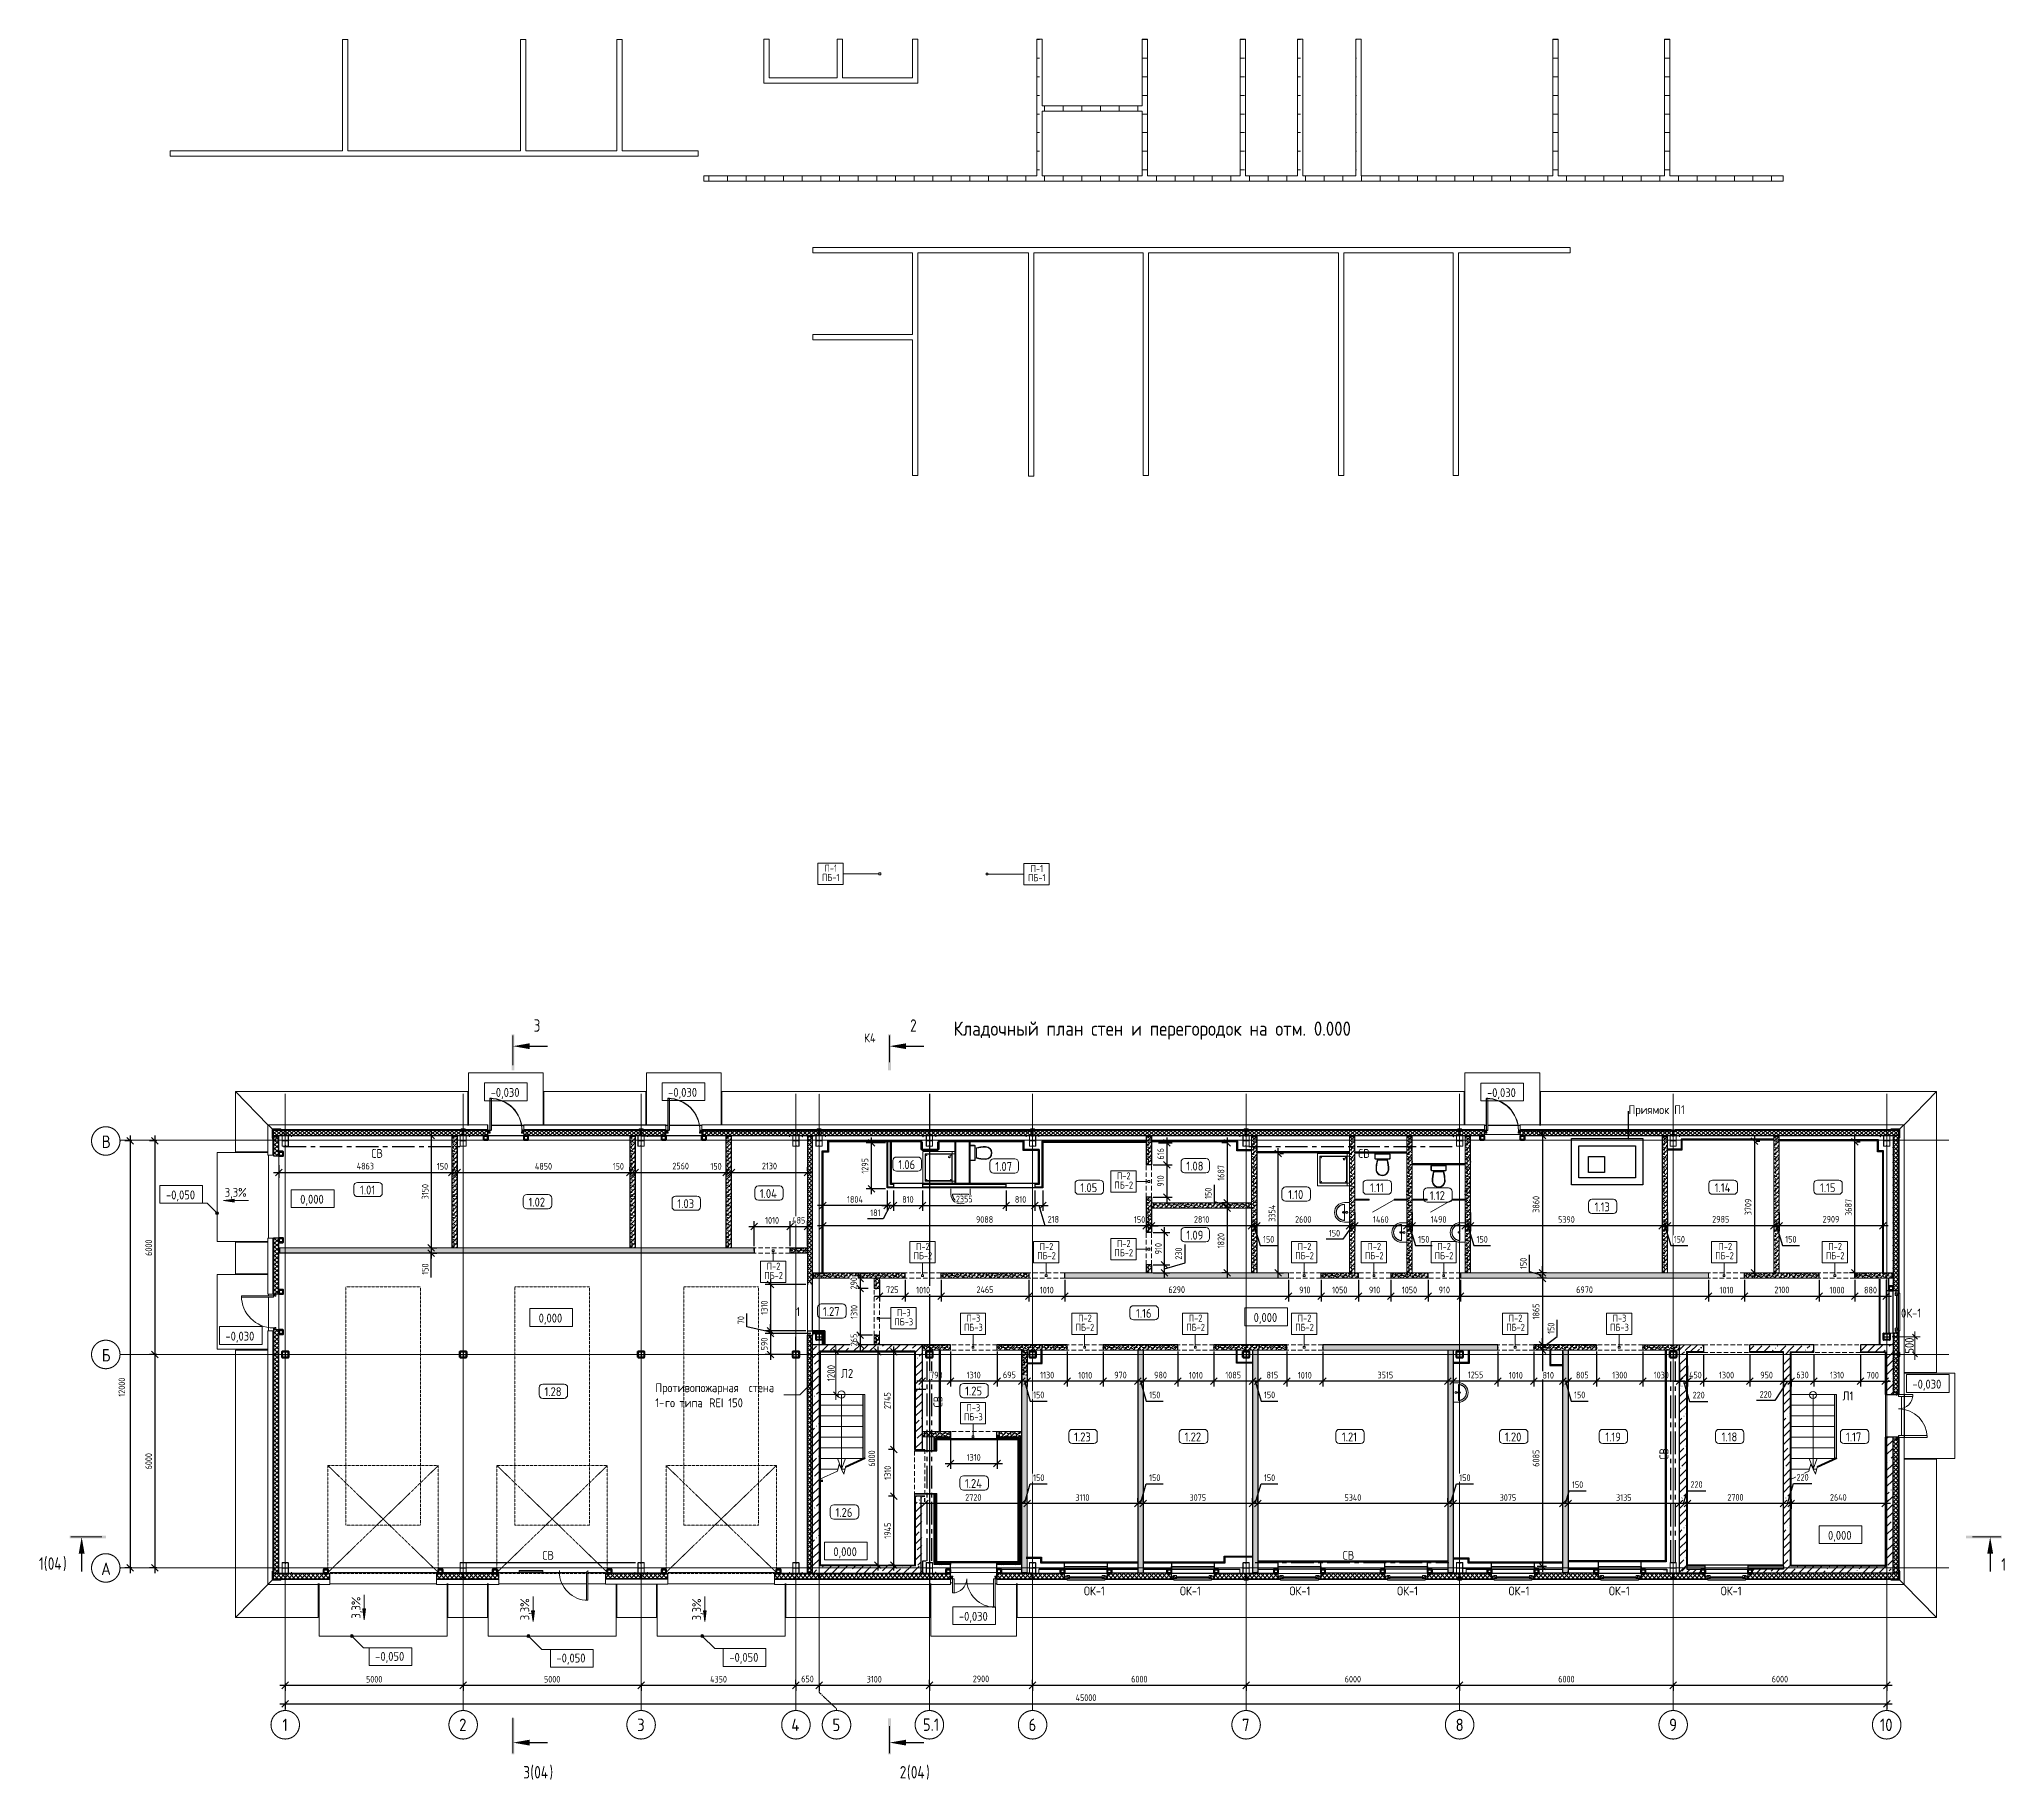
# Model space of a CAD drawing. Header units: millimetres. Extents: x -3689 to 2883575, y -702957 to -604547.
# Drawn here: x 2669186 to 2724412, y -653462 to -604547 of the extents above; entities that cross this region are included whole.
import ezdxf
from ezdxf import colors
from ezdxf.entities.mleader import LeaderData, LeaderLine
from ezdxf.math import Vec2, Vec3

# ---------------------------------------------------------------- set-up
doc = ezdxf.new("R2010")
doc.units = ezdxf.units.MM
doc.header["$PDMODE"] = 35
for name, pattern in [('_ШПТ__20_т__2_5__Линия сетки', [25, 20, -2.5, 0, -2.5]), ('_ШТР__3__1_5_', [4.5, 3, -1.5]), ('CENTER', [50.8, 31.75, -6.35, 6.35, -6.35]), ('GOST2.303 5', [24, 20, -1.5, 1, -1.5]), ('невидимаяX2', [19.05, 12.7, -6.35])]:
    doc.linetypes.add(name, pattern=pattern)
for name, color, linetype in [('_1-1_ Внутренние стены', 7, 'Continuous'), ('_4-3_ маркировка на кладочных планах АР', 7, 'Continuous'), ('Новы ГКЛ', 211, 'Continuous'), ('размеры дв проемов', 7, 'Continuous'), ('фундаменты кж', 7, 'Continuous')]:
    doc.layers.add(name, color=color, linetype=linetype)
for name, color, linetype, lineweight in [('F-670-M_FSP', 7, 'Continuous', 9), ('Внутренние кромки', 7, 'Continuous', 18), ('Высотные отметки', 7, 'Continuous', 9), ('Марки помещений', 7, 'Continuous', 20), ('Обобщенные модели', 7, 'Continuous', 18), ('Обычные линии', 7, 'Continuous', 40), ('ОСИ', 251, 'CENTER', 18), ('Основные надписи', 7, 'Continuous', 30), ('Перекрытия', 7, 'Continuous', 18), ('Размерные', 45, 'Continuous', 15), ('Размеры', 82, 'Continuous', 9), ('Размеры-оси', 7, 'Continuous', 9), ('Разрезы', 7, 'Continuous', 9), ('Средние', 142, 'Continuous', 30), ('Стены', 7, 'Continuous', 18), ('Стены разрез', 7, 'Continuous', 30), ('Стены штриховка', 7, 'Continuous', 30), ('Текстовые примечания', 7, 'Continuous', 9), ('Типовые аннотации', 7, 'Continuous', 18), ('Уклоны в точках', 7, 'Continuous', 9), ('Элементы узлов', 7, 'Continuous', 18)]:
    doc.layers.add(name, color=color, linetype=linetype, lineweight=lineweight)
doc.layers.add('Вспомогательные', color=6, linetype='Continuous', plot=False)
for name, color, linetype, lineweight, true_color in [('Двери', 7, 'Continuous', 9, 0x804000), ('Импосты витража', 7, 'Continuous', 9, 0x004080), ('Каркас несущий', 7, 'Continuous', 18, 0x800040), ('Каркас_Импост', 7, 'Continuous', 9, 0x804000), ('Лестницы', 7, 'Continuous', 9, 0x506c76), ('Линии', 7, 'Continuous', 9, 0x00a600), ('Монтажный зазор', 7, 'Continuous', 9, 0x804000), ('Несущие колонны', 7, 'Continuous', 18, 0x800040), ('Ограждение', 7, 'Continuous', 9, 0x408080), ('Окна', 7, 'Continuous', 9, 0x0080c0), ('Отлив', 7, 'Continuous', 9, 0x008080), ('Панель', 7, 'Continuous', 9, 0x804000), ('Поручни', 7, 'Continuous', 9, 0x408080), ('Сантехнические приборы', 7, 'Continuous', 18, 0x0080c0), ('Скрытые грани', 7, 'Continuous', 18, 0x800040)]:
    doc.layers.add(name, color=color, linetype=linetype, lineweight=lineweight, true_color=true_color)
doc.styles.add('GOST Common', font='GOST_Common.ttf', dxfattribs={"width": 0.9, "height": 350})
doc.styles.add('GOST Common_1', font='GOST_Common.ttf', dxfattribs={"width": 0.9, "height": 210})
doc.styles.add('GOST Common_2', font='GOST_Common.ttf', dxfattribs={"width": 0.8, "height": 350})
doc.styles.add('ГОСТ 2.304', font='CS_Gost2304.shx')
doc.styles.add('стиль1', font='isocpeur.ttf')
doc.dimstyles.new('ISO-25', dxfattribs={"dimtxt": 2.5, "dimasz": 2.5, "dimexe": 1.25, "dimexo": 0.625, "dimtad": 1, "dimtxsty": 'Standard', "dimcen": 2.5, "dimadec": 0, "dimazin": 0, "dimtfac": 1, "dimtmove": 0, "dimatfit": 3, "dimfxl": 1, "dimarcsym": 0})
doc.dimstyles.new('Основной_2_5_мм_1', dxfattribs={"dimscale": 304.8, "dimtxt": 251.428749, "dimasz": 0.463911, "dimexe": 0.492126, "dimexo": 0.492126, "dimgap": 0.098425, "dimtad": 1, "dimdec": 3, "dimrnd": 0.001, "dimdsep": 46, "dimtxsty": 'GOST Common_1', "dimblk1": 'OBLIQUE', "dimblk2": 'OBLIQUE', "dimsah": 1, "dimcen": 0.09, "dimdle": 0.492126, "dimazin": 2, "dimtfac": 1, "dimtdec": 4, "dimtix": 1, "dimtmove": 0, "dimatfit": 3, "dimfxl": 1, "dimtvp": 1, "dimtolj": 1, "dimtzin": 0, "dimlwd": 20, "dimlwe": 20, "dimarcsym": 2})
doc.dimstyles.new('СПДС', dxfattribs={"dimscale": 100, "dimtxt": 2.5, "dimasz": 2.5, "dimexe": 2, "dimexo": 0.625, "dimgap": 1, "dimtad": 1, "dimdec": 0, "dimtxsty": 'ГОСТ 2.304', "dimblk": 'OBLIQUE', "dimblk1": 'OBLIQUE', "dimblk2": 'OBLIQUE', "dimcen": 2.5, "dimdle": 2, "dimadec": 0, "dimazin": 2, "dimtfac": 0.75, "dimtdec": 4, "dimtmove": 1, "dimatfit": 3, "dimfxl": 1, "dimtfill": 1, "dimtolj": 1, "dimarcsym": 1})
pattern_1 = [(45, (2676041.765, -647510.56), (-60.10408, 60.10408), []), (135, (2676041.765, -647510.56), (-60.10408, -60.10408), [])]
pattern_2 = [(45, (2676151.76, -647510.56), (-106.066, 106.066), [])]
pattern_3 = [(45, (2676151.765, -647510.56), (-60.10408, 60.10408), []), (135, (2676151.765, -647510.56), (-60.10408, -60.10408), [])]
pattern_4 = [(45, (2676096.76, -647510.56), (-106.066, 106.066), [])]
pattern_5 = [(45, (2676096.76, -647540.56), (-106.066, 106.066), [])]
pattern_6 = [(45, (2676096.765, -647540.56), (-60.10408, 60.10408), []), (135, (2676096.765, -647540.56), (-60.10408, -60.10408), [])]
pattern_7 = [(45, (2676096.76, -647485.56), (-106.066, 106.066), [])]
pattern_8 = [(45, (2676096.765, -647485.56), (-60.10408, 60.10408), []), (135, (2676096.765, -647485.56), (-60.10408, -60.10408), [])]
pattern_9 = [(45, (2676096.76, -647540.63), (-106.066, 106.066), [])]
pattern_10 = [(45, (2676096.76, -647510.56), (-224.5064, 224.5064), []), (45, (2676321.27, -647510.56), (-224.5064, 224.5064), [396.875, -79.375, 3.353, -76.022])]
pattern_11 = [(45, (0, 0), (-106.066, 106.066), [])]
pattern_12 = [(45, (-3688.85, -6195.657), (-33.67596045, 33.67596045), []), (135, (-3688.85, -6195.657), (-33.67596045, -33.67596045), [])]

msp = doc.modelspace()

# ---------------------------------------------------------------- texts
at = {"layer": '_4-3_ маркировка на кладочных планах АР', "lineweight": 5, "char_height": 200, "attachment_point": 2, "style": 'стиль1'}
for s, insert in [('\\A1;\\pxqc,t0,20;{\\W0.8;П-1 \\H0.66x;\\S^  ;\\S^  ;}', (2691561.0199, -627744.0973)), ('\\A1;\\pxqc,t0,20;{\\W0.8;П-1 \\H0.66x;\\S^  ;\\S^  ;}', (2697351.9472, -627751.4518)), ('\\A1;\\pxqc,t0,20;{\\W0.8;ПБ-1 \\H0.66x;\\S^  ;\\S^  ;}', (2691561.0199, -628002.1673)), ('\\A1;\\pxqc,t0,20;{\\W0.8;ПБ-1 \\H0.66x;\\S^  ;\\S^  ;}', (2697351.9472, -628009.5218)), ('\\A1;\\pxqc,t0,20;{\\W0.8;ПБ-2 \\H0.66x;\\S^  ;\\S^  ;}', (2699793.5978, -636650.2998)), ('\\A1;\\pxqc,t0,20;{\\W0.8;П-2 \\H0.66x;\\S^  ;\\S^  ;}', (2699793.5978, -636392.2298)), ('\\A1;\\pxqc,t0,20;{\\W0.8;П-2 \\H0.66x;\\S^  ;\\S^  ;}', (2694148.529, -638375.6947)), ('\\A1;\\pxqc,t0,20;{\\W0.8;П-2 \\H0.66x;\\S^  ;\\S^  ;}', (2697623.529, -638375.6947)), ('\\A1;\\pxqc,t0,20;{\\W0.8;П-2 \\H0.66x;\\S^  ;\\S^  ;}', (2699793.5978, -638292.6067)), ('\\A1;\\pxqc,t0,20;{\\W0.8;П-2 \\H0.66x;\\S^  ;\\S^  ;}', (2704873.529, -638375.6947)), ('\\A1;\\pxqc,t0,20;{\\W0.8;П-2 \\H0.66x;\\S^  ;\\S^  ;}', (2719783.529, -638375.6947)), ('\\A1;\\pxqc,t0,20;{\\W0.8;П-2 \\H0.66x;\\S^  ;\\S^  ;}', (2689953.8746, -638931.7488)), ('\\A1;\\pxqc,t0,20;{\\W0.8;ПБ-2 \\H0.66x;\\S^  ;\\S^  ;}', (2694148.529, -638633.7647)), ('\\A1;\\pxqc,t0,20;{\\W0.8;ПБ-2 \\H0.66x;\\S^  ;\\S^  ;}', (2697623.529, -638633.7647)), ('\\A1;\\pxqc,t0,20;{\\W0.8;ПБ-2 \\H0.66x;\\S^  ;\\S^  ;}', (2699793.5978, -638550.6767)), ('\\A1;\\pxqc,t0,20;{\\W0.8;ПБ-2 \\H0.66x;\\S^  ;\\S^  ;}', (2704873.529, -638633.7647)), ('\\A1;\\pxqc,t0,20;{\\W0.8;ПБ-2 \\H0.66x;\\S^  ;\\S^  ;}', (2706833.529, -638633.7647)), ('\\A1;\\pxqc,t0,20;{\\W0.8;ПБ-2 \\H0.66x;\\S^  ;\\S^  ;}', (2716673.529, -638633.7647)), ('\\A1;\\pxqc,t0,20;{\\W0.8;ПБ-2 \\H0.66x;\\S^  ;\\S^  ;}', (2719783.529, -638633.7647)), ('\\A1;\\pxqc,t0,20;{\\W0.8;ПБ-2 \\H0.66x;\\S^  ;\\S^  ;}', (2689953.8746, -639189.8188)), ('\\A1;\\pxqc,t0,20;{\\W0.8;ПБ-3 \\H0.66x;\\S^  ;\\S^  ;}', (2693612.7741, -640493.8159)), ('\\A1;\\pxqc,t0,20;{\\W0.8;П-3 \\H0.66x;\\S^  ;\\S^  ;}', (2695568.529, -640390.6947)), ('\\A1;\\pxqc,t0,20;{\\W0.8;П-2 \\H0.66x;\\S^  ;\\S^  ;}', (2698703.529, -640390.6947)), ('\\A1;\\pxqc,t0,20;{\\W0.8;П-2 \\H0.66x;\\S^  ;\\S^  ;}', (2701813.529, -640390.6947)), ('\\A1;\\pxqc,t0,20;{\\W0.8;П-2 \\H0.66x;\\S^  ;\\S^  ;}', (2704873.529, -640390.6947)), ('\\A1;\\pxqc,t0,20;{\\W0.8;П-3 \\H0.66x;\\S^  ;\\S^  ;}', (2713723.529, -640390.6947)), ('\\A1;\\pxqc,t0,20;{\\W0.8;ПБ-3 \\H0.66x;\\S^  ;\\S^  ;}', (2695568.529, -640648.7647)), ('\\A1;\\pxqc,t0,20;{\\W0.8;ПБ-2 \\H0.66x;\\S^  ;\\S^  ;}', (2698703.529, -640648.7647)), ('\\A1;\\pxqc,t0,20;{\\W0.8;ПБ-2 \\H0.66x;\\S^  ;\\S^  ;}', (2701813.529, -640648.7647)), ('\\A1;\\pxqc,t0,20;{\\W0.8;ПБ-2 \\H0.66x;\\S^  ;\\S^  ;}', (2704873.529, -640648.7647)), ('\\A1;\\pxqc,t0,20;{\\W0.8;ПБ-3 \\H0.66x;\\S^  ;\\S^  ;}', (2713723.529, -640648.7647)), ('\\A1;\\pxqc,t0,20;{\\W0.8;ПБ-3 \\H0.66x;\\S^  ;\\S^  ;}', (2695568.529, -643163.7647)), ('\\A1;\\pxqc,t0,20;{\\W0.8;П-3 \\H0.66x;\\S^  ;\\S^  ;}', (2695568.529, -642905.6947))]:
    msp.add_mtext(s, dxfattribs=dict(at, insert=insert))
at = {"layer": '_4-3_ маркировка на кладочных планах АР', "lineweight": 5, "insert": (2716673.529, -638375.6947), "char_height": 200, "width": 608, "attachment_point": 2, "style": 'стиль1'}
msp.add_mtext('\\A1;\\pxql,t0,20;{\\W0.8;П-2 \\H0.66x;\\S^  ;\\S^  ;}', dxfattribs=at)
at = {"layer": 'Высотные отметки', "char_height": 250, "attachment_point": 1, "line_spacing_factor": 1.022761, "style": 'GOST Common_1'}
for s, insert, width in [('-0,030', (2681867.816, -634021.7445), 1028.822569), ('-0,030', (2686856.5512, -634019.0737), 1028.822569), ('-0,030', (2709864.9311, -634027.7204), 1028.822569), ('0,000', (2676517.3204, -637022.747), 841.76392), ('0,000', (2683218.1234, -640364.1528), 841.76392), ('0,000', (2703308.3045, -640347.3379), 841.76392), ('-0,030', (2674416.6928, -640871.2674), 1028.822569), ('-0,030', (2721820.0174, -642220.0498), 1028.822569), ('0,000', (2719447.7778, -646470.1855), 841.76392), ('0,000', (2691498.3593, -646930.6053), 841.76392), ('-0,030', (2695025.8945, -648745.3924), 1028.822569), ('-0,050', (2678624.4774, -649871.517), 1028.822569), ('-0,050', (2683717.5234, -649918.7344), 1028.822569), ('-0,050', (2688575.5038, -649898.7316), 1028.822569)]:
    msp.add_mtext(s, dxfattribs=dict(at, insert=insert, width=width))
at = {"layer": 'Марки помещений', "lineweight": 9, "attachment_point": 1, "style": 'GOST Common_1'}
for s, insert, char_height, width in [('Кладочный план стен и перегородок на отм. 0.000', (2694874.3812, -632153.6444), 400, 14435.907651), ('К4', (2692361.011, -632489.1061), 250, 223.670812), ('СВ', (2678514.982, -635735.1061), 250, 223.670812), ('1.06', (2693323.2697, -636049.3945), 250, 606.07575), ('1.07', (2696050.2856, -636102.6708), 250, 606.07575), ('1.08', (2701418.5483, -636091.9224), 250, 606.07575), ('СВ', (2706245.3542, -635735.1061), 250, 223.670812), ('1.05', (2698439.132, -636697.8062), 250, 606.07575), ('1.11', (2706579.0274, -636697.8062), 250, 490.63275), ('1.14', (2716265.4819, -636697.6203), 250, 569.999812), ('1.15', (2719223.1927, -636697.8062), 250, 548.35425), ('1.01', (2678198.7656, -636763.1318), 250, 548.35425), ('1.02', (2682933.7155, -637105.2056), 250, 606.07575), ('1.03', (2687115.842, -637147.0733), 250, 606.07575), ('1.04', (2689432.4444, -636862.9496), 250, 627.721312), ('1.10', (2704278.6615, -636891.8427), 250, 548.35425), ('1.12', (2708257.6518, -636919.2702), 250, 548.35425), ('1.13', (2712889.5454, -637237.9831), 250, 548.35425), ('1.09', (2701418.5483, -638032.8027), 250, 606.07575), ('1', (2690454.9314, -640184.7016), 250, 223.670812), ('1.27', (2691207.1967, -640179.2902), 250, 606.07575), ('1.16', (2700004.2918, -640227.8233), 250, 548.35425), ('0К-1', (2721500.011, -640224.1061), 250, 223.670812), ('Л2', (2691713.7152, -641919.308), 250, 223.670812), ('1.28', (2683381.9667, -642431.6038), 250, 606.07575), ('1.25', (2695202.61, -642413.301), 250, 606.07575), ('Л1', (2719857.011, -642550.1061), 250, 223.670812), ('1.23', (2698265.1338, -643703.82), 250, 606.07575), ('1.22', (2701368.5483, -643703.82), 250, 606.07575), ('1.21', (2705788.8149, -643703.82), 250, 548.35425), ('1.20', (2710367.4601, -643703.82), 250, 606.07575), ('1.19', (2713189.8067, -643703.82), 250, 548.35425), ('1.18', (2716458.1157, -643703.82), 250, 548.35425), ('1.17', (2719954.3882, -643703.82), 250, 548.35425), ('1.24', (2695195.1975, -645012.2244), 250, 627.721312), ('1.26', (2691560.0279, -645826.8136), 250, 606.07575), ('СВ', (2683321.3542, -647031.1061), 250, 223.670812), ('СВ', (2705810.3542, -647031.1061), 250, 223.670812), ('ОК-1', (2698540.011, -648032.1061), 250, 223.670812), ('ОК-1', (2701238.011, -648032.1061), 250, 223.670812), ('ОК-1', (2704316.011, -648032.1061), 250, 223.670812), ('ОК-1', (2707341.011, -648032.1061), 250, 223.670812), ('ОК-1', (2710472.011, -648032.1061), 250, 223.670812), ('ОК-1', (2713291.011, -648032.1061), 250, 223.670812), ('ОК-1', (2716434.011, -648032.1061), 250, 223.670812)]:
    msp.add_mtext(s, dxfattribs=dict(at, insert=insert, char_height=char_height, width=width))
at = {"layer": 'Марки помещений', "lineweight": 9, "char_height": 250, "width": 223.670812, "attachment_point": 1, "rotation": 90, "style": 'GOST Common_1'}
for insert in [(2694313.3111, -642998.9702), (2714712.3111, -644465.9702)]:
    msp.add_mtext('СВ', dxfattribs=dict(at, insert=insert))
at = {"layer": 'ОСИ', "char_height": 350, "attachment_point": 1, "style": 'GOST Common'}
for s, insert, width in [('\\fGOST Common|b0|i0|c204|p34|;\\W.9;В', (2670940.9159, -635357.9728), 310.253062), ('\\fGOST Common|b0|i0|c204|p34|;\\W.9;Б', (2670940.9159, -641357.9728), 310.253062), ('\\fGOST Common|b0|i0|c204|p34|;\\W.9;А', (2670926.0659, -647357.9728), 346.329), ('\\fGOST Common|b0|i0|c204|p34|;\\W.9;1', (2676018.5341, -651745.9921), 187.594875), ('\\fGOST Common|b0|i0|c204|p34|;\\W.9;2', (2680982.9841, -651745.9921), 274.177125), ('\\fGOST Common|b0|i0|c204|p34|;\\W.9;3', (2685985.6841, -651745.9921), 266.961937), ('\\fGOST Common|b0|i0|c204|p34|;\\W.9;4', (2690318.1341, -651745.9921), 310.253062), ('\\fGOST Common|b0|i0|c204|p34|;\\W.9;6', (2696982.9841, -651745.9921), 274.177125), ('\\fGOST Common|b0|i0|c204|p34|;\\W.9;7', (2702982.9841, -651745.9921), 274.177125), ('\\fGOST Common|b0|i0|c204|p34|;\\W.9;8', (2708982.9841, -651745.9921), 274.177125), ('\\fGOST Common|b0|i0|c204|p34|;\\W.9;9', (2714982.9841, -651745.9921), 274.177125), ('10', (2720905.5841, -651745.9921), 461.772)]:
    msp.add_mtext(s, dxfattribs=dict(at, insert=insert, width=width))
at = {"layer": 'ОСИ', "color": 1, "true_color": 0xff0000, "insert": (2691473.411, -651745.9921), "char_height": 350, "width": 274.177125, "attachment_point": 1, "style": 'GOST Common'}
msp.add_mtext('\\fGOST Common|b0|i0|c204|p34|;\\W.9;5', dxfattribs=at)
at = {"layer": 'Разрезы', "char_height": 350, "attachment_point": 1, "style": 'GOST Common_2'}
for s, insert, width in [('\\fGOST Common|b0|i0|c204|p34|;\\W.8;3', (2683078.5651, -632090.1665), 237.2995), ('\\fGOST Common|b0|i0|c204|p34|;\\W.8;2', (2693656.1651, -632090.1665), 243.713), ('\\fGOST Common|b0|i0|c204|p34|;\\W.8;1', (2669176.9369, -647212.7405), 166.751), ('\\fGOST Common|b0|i0|c204|p34|;\\W.8;(', (2669314.5202, -647212.7405), 134.6835), ('04', (2669425.6452, -647212.7405), 519.4935), ('\\fGOST Common|b0|i0|c204|p34|;\\W.8;)', (2669854.2702, -647212.7405), 134.6835), ('\\fGOST Common|b0|i0|c204|p34|;\\W.8;1', (2724316.9324, -647237.2539), 166.751), ('\\fGOST Common|b0|i0|c204|p34|;\\W.8;3', (2682788.1643, -653077.7943), 237.2995), ('\\fGOST Common|b0|i0|c204|p34|;\\W.8;(', (2682983.956, -653077.7943), 134.6835), ('04', (2683095.081, -653077.7943), 519.4935), ('\\fGOST Common|b0|i0|c204|p34|;\\W.8;)', (2683523.706, -653077.7943), 134.6835), ('\\fGOST Common|b0|i0|c204|p34|;\\W.8;2', (2693365.3643, -653077.7943), 243.713), ('\\fGOST Common|b0|i0|c204|p34|;\\W.8;(', (2693566.4476, -653077.7943), 134.6835), ('04', (2693677.5726, -653077.7943), 519.4935), ('\\fGOST Common|b0|i0|c204|p34|;\\W.8;)', (2694106.1976, -653077.7943), 134.6835)]:
    msp.add_mtext(s, dxfattribs=dict(at, insert=insert, width=width))
at = {"layer": 'Текстовые примечания', "color": 1, "true_color": 0xff0000, "char_height": 250, "attachment_point": 1, "style": 'GOST Common_1'}
for s, insert, width in [('1-', (2686496.6206, -642744.2698), 331.898625), ('Противопожарная', (2686496.6206, -642320.9364), 3088.10025), ('го', (2686770.4644, -642744.2698), 389.620125), ('типа', (2687169.3238, -642744.2698), 851.392125), (' REI 150', (2687871.7925, -642744.2698), 1204.936312), ('стена', (2689121.9488, -642320.9364), 1017.341437)]:
    msp.add_mtext(s, dxfattribs=dict(at, insert=insert, width=width))
at = {"layer": 'Уклоны в точках', "insert": (2674398.1207, -636829.5902), "char_height": 250, "width": 763.31997, "attachment_point": 1, "line_spacing_factor": 1.022761, "style": 'GOST Common_1'}
msp.add_mtext('3,3%', dxfattribs=at)
at = {"layer": 'Уклоны в точках', "char_height": 250, "width": 763.31997, "attachment_point": 1, "rotation": 90, "line_spacing_factor": 1.022761, "style": 'GOST Common_1'}
for insert in [(2677959.0864, -648932.6441), (2682702.4837, -648980.7498), (2687531.1381, -648984.6682)]:
    msp.add_mtext('3,3%', dxfattribs=dict(at, insert=insert))

# ---------------------------------------------------------------- blocks, each defined once
blk = doc.blocks.new('102_Окно_1Створка_Ф_ГОСТ23166-99 - 1160х1750_1170_h-1445330-_О__L1_0_000_')
at = {"layer": 'Каркас_Импост', "color": 7, "lineweight": 18}
for p, q in [((-638.1, 475), (-638.1, 405)), ((-638.1, 475), (-603.1, 475)), ((-638.1, 405), (-603.1, 405)), ((-618.1, 475), (-538.1, 475)), ((-618.1, 405), (-618.1, 475)), ((-618.1, 475), (-538.1, 475)), ((-618.1, 405), (-618.1, 475)), ((-538.1, 405), (-618.1, 405)), ((-578.1, 405), (-618.1, 405)), ((-578.1, 385), (-578.1, 455)), ((-578.1, 455), (-498.1, 455)), ((-498.1, 385), (-578.1, 385)), ((-538.1, 475), (-538.1, 405)), ((-538.1, 475), (-538.1, 455)), ((-538.1, 440), (461.9, 440)), ((-498.1, 455), (-498.1, 385)), ((-498.1, 420), (421.9, 420)), ((421.9, 455), (421.9, 385)), ((501.9, 455), (421.9, 455)), ((421.9, 385), (501.9, 385)), ((541.9, 475), (461.9, 475)), ((461.9, 475), (461.9, 405)), ((461.9, 475), (461.9, 455)), ((541.9, 475), (461.9, 475)), ((461.9, 405), (541.9, 405)), ((501.9, 385), (501.9, 455)), ((541.9, 405), (501.9, 405)), ((561.9, 475), (526.9, 475)), ((561.9, 405), (526.9, 405)), ((541.9, 405), (541.9, 475)), ((541.9, 405), (541.9, 475)), ((561.9, 475), (561.9, 405))]:
    blk.add_line(p, q, dxfattribs=at)
at = {"layer": 'Отлив', "color": 7}
for p, q in [((491.9, 510), (-568.1, 510)), ((-568.1, 510), (-568.1, 475)), ((-568.1, 475), (491.9, 475)), ((491.9, 475), (491.9, 510))]:
    blk.add_line(p, q, dxfattribs=at)
blk = doc.blocks.new('180_Унитаз_ГОСТ30493-96 - С прямым выпуском-214167-_О__L1_0_000_')
at = {"layer": 'Сантехнические приборы', "color": 7}
for p, q in [((10, 190), (10, -190)), ((130, 215), (20, 215)), ((20, 215), (130, 215)), ((125, 205), (25, 205)), ((140, -190), (140, 190)), ((150, 195), (150, 191)), ((150, -195), (150, 195)), ((150, 195), (150, -195)), ((185, 145), (150, 137)), ((185, 131), (185, 146)), ((185, 131), (185, -131)), ((20, -215), (130, -215)), ((130, -215), (20, -215)), ((25, -205), (125, -205)), ((150, -137), (185, -145)), ((185, -146), (185, -131))]:
    blk.add_line(p, q, dxfattribs=at)
at = {"layer": 'Сантехнические приборы', "color": 7, "flags": 128}
for points in [[(185, 146), (222, 155), (260, 163), (298, 170), (337, 174), (375, 178), (414, 180), (440, 180)], [(440, -180), (401, -179), (363, -177), (324, -173), (286, -168), (248, -161), (210, -152), (185, -146)]]:
    blk.add_lwpolyline(points, dxfattribs=at)
at = {"layer": 'Сантехнические приборы', "color": 7}
for centre, radius, start, end in [((20, 195), 20, 90, 180), ((20, 195), 20, 90, 180), ((20, 195), 20, 170, 180), ((20, 195), 20, 140, 160), ((20, 195), 20, 110, 130), ((25, 190), 15, 90, 180), ((20, 195), 20, 90, 100), ((125, 190), 15, 0, 90), ((130, 195), 20, 360, 90), ((130, 195), 20, 80, 90), ((130, 195), 20, 0, 90), ((130, 195), 20, 50, 70), ((130, 195), 20, 20, 40), ((130, 195), 20, 360, 10), ((440, -786), 966, 90, 105.3062), ((440, -786), 966, 90, 105.3062), ((440, -801), 966, 90, 105.3062), ((440, 0), 180, 0, 90), ((440, 0), 180, 270, 90), ((440, 0), 165, 0, 90), ((20, -195), 20, 180, 270), ((20, -195), 20, 180, 190), ((20, -195), 20, 180, 270), ((20, -195), 20, 200, 220), ((20, -195), 20, 230, 250), ((25, -190), 15, 180, 270), ((20, -195), 20, 260, 270), ((125, -190), 15, 270, 0), ((130, -195), 20, 270, 0), ((130, -195), 20, 270, 0), ((130, -195), 20, 270, 280), ((130, -195), 20, 290, 310), ((130, -195), 20, 320, 340), ((130, -195), 20, 350, 0), ((440, 801), 966, 254.6938, 270), ((440, 786), 966, 254.6938, 270), ((440, 786), 966, 254.6938, 270), ((440, 0), 180, 270, 360), ((440, 0), 165, 270, 0)]:
    blk.add_arc(centre, radius, start, end, dxfattribs=at)
blk = doc.blocks.new('180_Умывальник_Полукруглый_Керамический_ГОСТ30493-96 - 2-ой величины-228735-_О__L1_0_000_')
at = {"layer": 'Сантехнические приборы', "color": 7}
for p, q in [((31515, 9655), (31370, 9655)), ((31370, 9605), (31370, 9390)), ((31370, 9370), (31370, 9155)), ((31370, 9105), (31515, 9105))]:
    blk.add_line(p, q, dxfattribs=at)
at = {"layer": 'Сантехнические приборы', "color": 7, "flags": 128}
blk.add_lwpolyline([(31370, 9605), (31361, 9605), (31352, 9604), (31343, 9603), (31334, 9602), (31325, 9600), (31317, 9599), (31308, 9596), (31299, 9594), (31291, 9591), (31282, 9587), (31274, 9584), (31266, 9580), (31258, 9575), (31250, 9571), (31243, 9566), (31236, 9560), (31229, 9555), (31222, 9549), (31215, 9543), (31209, 9537), (31202, 9530), (31197, 9523), (31191, 9516), (31186, 9509), (31181, 9502), (31176, 9494), (31172, 9486), (31167, 9478), (31164, 9470), (31160, 9462), (31157, 9453), (31154, 9444), (31152, 9436), (31150, 9427), (31148, 9418), (31147, 9409), (31146, 9400), (31145, 9391), (31145, 9382), (31145, 9373), (31146, 9364), (31146, 9355), (31147, 9347), (31149, 9338), (31151, 9329), (31153, 9320), (31156, 9312), (31159, 9303), (31162, 9295), (31165, 9286), (31169, 9278), (31174, 9270), (31178, 9263), (31183, 9255), (31188, 9248), (31194, 9240), (31199, 9233), (31205, 9227), (31212, 9220), (31218, 9214), (31225, 9208), (31232, 9202), (31239, 9197), (31246, 9192), (31254, 9187), (31262, 9183), (31270, 9179), (31278, 9175), (31286, 9171), (31295, 9168), (31303, 9165), (31312, 9163), (31321, 9160), (31329, 9159), (31338, 9157), (31347, 9156), (31356, 9155), (31365, 9155), (31370, 9155)], dxfattribs=at)
at = {"layer": 'Сантехнические приборы', "color": 7}
for centre, radius, start, end in [((31370, 9380), 275, 90, 270), ((31370, 9380), 225, 90, 270), ((31335, 9380), 20, 90, 270), ((31335, 9380), 20, 30, 90), ((31335, 9380), 20, 270, 330)]:
    blk.add_arc(centre, radius, start, end, dxfattribs=at)
blk = doc.blocks.new('180_Смеситель_ГОСТ25809-96 - Для умывальника_Однорукояточный-228586-_О__L1_0_000_')
at = {"layer": 'Сантехнические приборы', "color": 7}
for p, q in [((31334, 9390), (31330, 9390)), ((31357, 9390), (31334, 9390)), ((31415, 9390), (31357, 9390)), ((31330, 9370), (31334, 9370)), ((31334, 9370), (31357, 9370)), ((31370, 9386), (31349, 9386)), ((31349, 9385), (31349, 9386)), ((31349, 9386), (31349, 9385)), ((31349, 9375), (31349, 9385)), ((31349, 9375), (31349, 9374)), ((31349, 9374), (31349, 9375)), ((31349, 9374), (31370, 9374)), ((31357, 9370), (31415, 9370)), ((31415, 9386), (31370, 9386)), ((31370, 9385), (31370, 9375)), ((31370, 9374), (31415, 9374))]:
    blk.add_line(p, q, dxfattribs=at)
for radius, start, end in [(27.5, 90, 168.9224), (24.5, 90, 270), (27.5, 270, 90), (24.5, 270, 90), (27.5, 191.0769, 270)]:
    blk.add_arc((31440, 9380), radius, start, end, dxfattribs=at)
for start_param, end_param in [(0, 1.570796), (1.570796, 3.141593)]:
    blk.add_ellipse((31330, 9380), major_axis=(0, 10), ratio=0.965926, start_param=start_param, end_param=end_param, dxfattribs=at)
for points, knots in [([(31327, 9380), (31327, 9381), (31327, 9382), (31327, 9384), (31328, 9385), (31328, 9386), (31329, 9387), (31329, 9387), (31330, 9388), (31330, 9389), (31331, 9389), (31331, 9389), (31332, 9389), (31332, 9390), (31333, 9390), (31333, 9390), (31333, 9390), (31334, 9390), (31334, 9390)], [0, 0, 0, 0, 0.0833333, 0.125, 0.1666667, 0.2083333, 0.2291667, 0.25, 0.2916667, 0.3333333, 0.3541667, 0.375, 0.3958333, 0.4166667, 0.4375, 0.4583333, 0.4791667, 0.5, 0.5, 0.5, 0.5]), ([(31360, 9385), (31360, 9386), (31359, 9388), (31358, 9390), (31357, 9390), (31357, 9390)], [0.1666667, 0.1666667, 0.1666667, 0.1666667, 0.3333333, 0.4166667, 0.5, 0.5, 0.5, 0.5]), ([(31334, 9370), (31334, 9370), (31333, 9370), (31333, 9370), (31333, 9370), (31332, 9370), (31332, 9371), (31331, 9371), (31331, 9371), (31330, 9371), (31330, 9372), (31329, 9372), (31329, 9373), (31329, 9373), (31328, 9374), (31328, 9375), (31327, 9376), (31327, 9378), (31327, 9379), (31327, 9380)], [0.5, 0.5, 0.5, 0.5, 0.5208333, 0.5416667, 0.5625, 0.5833333, 0.6041667, 0.625, 0.6458333, 0.6666667, 0.6875, 0.7083333, 0.75, 0.7708333, 0.7916667, 0.8333333, 0.875, 0.9166667, 1, 1, 1, 1]), ([(31369, 9386), (31369, 9386), (31369, 9386), (31369, 9386), (31369, 9386), (31369, 9385), (31369, 9385), (31369, 9385)], [0, 0, 0, 0, 0.166667, 0.333333, 0.5, 0.666667, 1, 1, 1, 1]), ([(31370, 9374), (31370, 9374), (31370, 9374), (31370, 9374), (31370, 9374), (31370, 9375), (31370, 9375), (31370, 9375)], [0, 0, 0, 0, 0.166667, 0.333333, 0.5, 0.666667, 1, 1, 1, 1]), ([(31415, 9386), (31415, 9386), (31415, 9386), (31415, 9386), (31415, 9386)], [0.8, 0.8, 0.8, 0.8, 0.85, 1, 1, 1, 1]), ([(31416, 9387), (31416, 9387), (31416, 9386), (31416, 9386), (31416, 9385), (31416, 9385), (31416, 9384), (31416, 9384)], [0.77777778, 0.77777778, 0.77777778, 0.77777778, 0.78298611, 0.79166667, 0.82638889, 0.86111111, 0.86127185, 0.86127185, 0.86127185, 0.86127185]), ([(31416, 9375), (31416, 9375), (31416, 9375), (31416, 9375), (31416, 9374), (31416, 9374), (31416, 9373), (31416, 9373)], [0.13872815, 0.13872815, 0.13872815, 0.13872815, 0.13888889, 0.16666667, 0.19444444, 0.20833333, 0.22222222, 0.22222222, 0.22222222, 0.22222222])]:
    blk.add_open_spline(points, degree=3, knots=knots, dxfattribs=at)
for points in [[(31357, 9370), (31357, 9370), (31358, 9370), (31359, 9371), (31360, 9373), (31360, 9374), (31360, 9375)], [(31369, 9375), (31369, 9375), (31369, 9374), (31369, 9374), (31369, 9374), (31369, 9374)], [(31370, 9385), (31370, 9385), (31370, 9386), (31370, 9386), (31370, 9386), (31370, 9386)], [(31415, 9386), (31415, 9386), (31415, 9386), (31415, 9386), (31415, 9385), (31415, 9385), (31415, 9385), (31415, 9385)], [(31415, 9385), (31415, 9383), (31415, 9380), (31415, 9377), (31415, 9375)], [(31415, 9375), (31415, 9375), (31415, 9375), (31415, 9374), (31415, 9374), (31415, 9374), (31415, 9374), (31415, 9374)], [(31415, 9374), (31415, 9374), (31415, 9374), (31415, 9374)]]:
    blk.add_open_spline(points, degree=3, dxfattribs=at)
blk = doc.blocks.new('243_КолоннаНесущая_Труба_ГОСТ 30245-2003 - 120x120x5-1166357-_О__L1_0_000_')
at = {"layer": 'Несущие колонны', "color": 7, "lineweight": 40}
for p, q in [((-60, 51), (-60, 20)), ((-55, -51), (-55, 51)), ((51, 60), (-51, 60)), ((-51, 55), (51, 55)), ((55, 51), (55, -51)), ((60, -51), (60, 51)), ((51, -55), (-51, -55)), ((-51, -60), (51, -60))]:
    blk.add_line(p, q, dxfattribs=at)
for centre, radius, start, end in [((-51, 51), 9, 90, 180), ((-51, 51), 4, 90, 180), ((51, 51), 9, 0, 90), ((51, 51), 4, 0, 90), ((-51, -51), 9, 180, 270), ((-51, -51), 4, 180, 270), ((51, -51), 4, 270, 0), ((51, -51), 9, 270, 360)]:
    blk.add_arc(centre, radius, start, end, dxfattribs=at)
blk = doc.blocks.new('243_КолоннаНесущая_Труба_ГОСТ 30245-2003 - 120x120x5-V5-_О__L1_0_000_')
at = {"layer": 'Несущие колонны', "color": 7, "lineweight": 40}
for p, q in [((-60, 51), (-60, -51)), ((-55, -51), (-55, 51)), ((51, 60), (-51, 60)), ((-51, 55), (51, 55)), ((55, 51), (55, -51)), ((60, 20), (60, 51)), ((51, -55), (-51, -55)), ((-51, -60), (51, -60))]:
    blk.add_line(p, q, dxfattribs=at)
for centre, radius, start, end in [((-51, 51), 9, 90, 180), ((-51, 51), 4, 90, 180), ((51, 51), 9, 0, 90), ((51, 51), 4, 0, 90), ((-51, -51), 9, 180, 270), ((-51, -51), 4, 180, 270), ((51, -51), 4, 270, 0), ((51, -51), 9, 270, 360)]:
    blk.add_arc(centre, radius, start, end, dxfattribs=at)
blk = doc.blocks.new('243_КолоннаНесущая_Труба_ГОСТ 30245-2003 - 120x120x5-1167948-_О__L1_0_000_')
at = {"layer": 'Несущие колонны', "color": 7, "lineweight": 40}
for p, q in [((-60, 51), (-60, -51)), ((-55, -51), (-55, 51)), ((51, 60), (-51, 60)), ((-51, 55), (51, 55)), ((55, 51), (55, -51)), ((60, -51), (60, 51)), ((51, -55), (-51, -55)), ((-51, -60), (51, -60))]:
    blk.add_line(p, q, dxfattribs=at)
for centre, radius, start, end in [((-51, 51), 9, 90, 180), ((-51, 51), 4, 90, 180), ((51, 51), 9, 0, 90), ((51, 51), 4, 0, 90), ((-51, -51), 9, 180, 270), ((-51, -51), 4, 180, 270), ((51, -51), 9, 270, 360), ((51, -51), 4, 270, 0)]:
    blk.add_arc(centre, radius, start, end, dxfattribs=at)
blk = doc.blocks.new('243_КолоннаНесущая_Труба_ГОСТ 30245-2003 - 120x120x5-1251786-_О__L1_0_000_')
at = {"layer": 'Несущие колонны', "color": 7, "lineweight": 40}
for p, q in [((-60, 51), (-60, -51)), ((-55, -51), (-55, 51)), ((51, 60), (-51, 60)), ((-51, 55), (51, 55)), ((55, 51), (55, -51)), ((60, -51), (60, 51)), ((51, -55), (-51, -55)), ((-51, -60), (51, -60))]:
    blk.add_line(p, q, dxfattribs=at)
for centre, radius, start, end in [((-51, 51), 9, 90, 180), ((-51, 51), 4, 90, 180), ((51, 51), 9, 0, 90), ((51, 51), 4, 0, 90), ((-51, -51), 9, 180, 270), ((-51, -51), 4, 180, 270), ((51, -51), 9, 270, 360), ((51, -51), 4, 270, 0)]:
    blk.add_arc(centre, radius, start, end, dxfattribs=at)
blk = doc.blocks.new('243_КолоннаНесущая_Труба_ГОСТ 30245-2003 - 120x120x5-1170525-_О__L1_0_000_')
at = {"layer": 'Несущие колонны', "color": 7, "lineweight": 40}
for p, q in [((-60, 51), (-60, -51)), ((-55, -51), (-55, 51)), ((51, 60), (-51, 60)), ((-51, 55), (51, 55)), ((55, 51), (55, -51)), ((60, -51), (60, 51)), ((51, -55), (-51, -55)), ((-51, -60), (51, -60))]:
    blk.add_line(p, q, dxfattribs=at)
for centre, radius, start, end in [((-51, 51), 9, 90, 180), ((-51, 51), 4, 90, 180), ((51, 51), 9, 0, 90), ((51, 51), 4, 0, 90), ((-51, -51), 9, 180, 270), ((-51, -51), 4, 180, 270), ((51, -51), 9, 270, 360), ((51, -51), 4, 270, 0)]:
    blk.add_arc(centre, radius, start, end, dxfattribs=at)
blk = doc.blocks.new('243_КолоннаНесущая_Труба_ГОСТ 30245-2003 - 120x120x5-V6-_О__L1_0_000_')
at = {"layer": 'Несущие колонны', "color": 7, "lineweight": 40}
for p, q in [((-60, 51), (-60, -51)), ((-55, -51), (-55, 51)), ((51, 60), (-51, 60)), ((-51, 55), (51, 55)), ((55, 51), (55, -51)), ((60, -51), (60, 51)), ((51, -55), (-51, -55)), ((-51, -60), (51, -60))]:
    blk.add_line(p, q, dxfattribs=at)
for centre, radius, start, end in [((-51, 51), 9, 90, 180), ((-51, 51), 4, 90, 180), ((51, 51), 9, 0, 90), ((51, 51), 4, 0, 90), ((-51, -51), 9, 180, 270), ((-51, -51), 4, 180, 270), ((51, -51), 4, 270, 0), ((51, -51), 9, 270, 360)]:
    blk.add_arc(centre, radius, start, end, dxfattribs=at)
blk = doc.blocks.new('253_Балка_Труба_ГОСТ 30245-2003 - 120x120x5-1251540-_О__L1_0_000_')
at = {"layer": 'Каркас несущий', "color": 7}
for p, q in [((622, 60), (-552, 60)), ((-552, 51), (-552, 60)), ((-552, -51), (-552, 51)), ((622, 60), (622, 51)), ((622, 51), (622, -51)), ((-552, -60), (-552, -51)), ((-552, -60), (622, -60)), ((622, -51), (622, -60))]:
    blk.add_line(p, q, dxfattribs=at)
at = {"layer": 'Скрытые грани', "color": 7}
for p, q in [((-552, 55), (622, 55)), ((-552, -55), (622, -55))]:
    blk.add_line(p, q, dxfattribs=at)
blk = doc.blocks.new('253_Балка_Труба_ГОСТ 30245-2003 - 120x120x5-1324223-_О__L1_0_000_')
at = {"layer": 'Каркас несущий', "color": 7}
for p, q in [((592, 60), (-592, 60)), ((-592, 51), (-592, 60)), ((-592, -51), (-592, 51)), ((592, 60), (592, 51)), ((592, 51), (592, -51)), ((-592, -60), (-592, -51)), ((-592, -60), (592, -60)), ((592, -51), (592, -60))]:
    blk.add_line(p, q, dxfattribs=at)
at = {"layer": 'Скрытые грани', "color": 7}
for p, q in [((-592, 55), (592, 55)), ((-592, -55), (592, -55))]:
    blk.add_line(p, q, dxfattribs=at)
blk = doc.blocks.new('Ограждение - Ограждение-1239730-_О__L1_0_000_')
at = {"layer": 'Поручни', "color": 7}
for p, q in [((16289, 4875), (16295, 4875)), ((16289, 4875), (16289, 3058)), ((16295, 4875), (16345, 4875)), ((16295, 4875), (16295, 3061)), ((16345, 4875), (16345, 3084))]:
    blk.add_line(p, q, dxfattribs=at)
blk = doc.blocks.new('Ограждение - Ограждение-1240041-_О__L1_0_000_')
at = {"layer": 'Поручни', "color": 7}
for p, q in [((43499, 4875), (43505, 4875)), ((43499, 4875), (43499, 3058)), ((43505, 4875), (43555, 4875)), ((43505, 4875), (43505, 3061)), ((43555, 4875), (43555, 3084))]:
    blk.add_line(p, q, dxfattribs=at)
blk = doc.blocks.new('190_ФЭ_Цоколь_Типовой - ФЭ-Ц1_140х80-1505612-_О__L1_0_000_')
at = {"layer": 'Обобщенные модели'}
for p, q in [((-433, 9270), (-415, 9270)), ((-433, 7695), (-433, 9270)), ((-415, 9270), (-295, 9270)), ((-295, 9270), (-281, 9270)), ((-295, 7695), (-295, 9270)), ((-281, 9270), (-278, 9270)), ((-281, 7695), (-281, 9270)), ((-278, 9270), (-275, 9270)), ((-278, 7695), (-278, 9270)), ((-275, 7695), (-275, 9270)), ((-415, 7695), (-433, 7695)), ((-295, 7695), (-415, 7695)), ((-281, 7695), (-295, 7695)), ((-278, 7695), (-281, 7695)), ((-275, 7695), (-278, 7695))]:
    blk.add_line(p, q, dxfattribs=at)
blk = doc.blocks.new('190_ФЭ_Цоколь_Типовой - ФЭ-Ц1_140х80-1285203-_О__L1_0_000_')
at = {"layer": 'Обобщенные модели'}
for p, q in [((-433, 6695), (-415, 6695)), ((-433, -433), (-433, 6695)), ((-415, 6695), (-295, 6695)), ((-295, 6695), (-281, 6695)), ((-295, -65), (-295, 6695)), ((-281, 6695), (-278, 6695)), ((-281, -51), (-281, 6695)), ((-278, 6695), (-275, 6695)), ((-278, -22), (-278, 6695)), ((-275, -22), (-275, 6695)), ((-415, -415), (-433, -433)), ((-295, -295), (-415, -415)), ((-281, -281), (-294, -294)), ((-281, -281), (-281, -52)), ((-278, -278), (-281, -281)), ((-278, -278), (-278, -49)), ((-275, -275), (-278, -278)), ((-275, -275), (-275, -32))]:
    blk.add_line(p, q, dxfattribs=at)
blk = doc.blocks.new('190_ФЭ_Цоколь_Типовой - ФЭ-Ц1_140х80-1505001-_О__L1_0_000_')
at = {"layer": 'Обобщенные модели'}
for p, q in [((4250, -278), (4250, -275)), ((6000, -275), (4250, -275)), ((4250, -281), (4250, -278)), ((6000, -278), (4250, -278)), ((6000, -281), (4250, -281)), ((4250, -295), (4250, -281)), ((4250, -415), (4250, -295)), ((6000, -295), (4250, -295)), ((4250, -433), (4250, -415)), ((6000, -433), (4250, -433)), ((6000, -275), (6000, -278)), ((6000, -278), (6000, -281)), ((6000, -281), (6000, -295)), ((6000, -295), (6000, -415)), ((6000, -415), (6000, -433))]:
    blk.add_line(p, q, dxfattribs=at)
blk = doc.blocks.new('190_ФЭ_Цоколь_Типовой - ФЭ-Ц1_140х80-1285834-_О__L1_0_000_')
at = {"layer": 'Обобщенные модели'}
for p, q in [((13750, -278), (13750, -275)), ((18690, -275), (13750, -275)), ((13750, -281), (13750, -278)), ((18690, -278), (13750, -278)), ((18690, -281), (13750, -281)), ((13750, -295), (13750, -281)), ((13750, -415), (13750, -295)), ((18690, -295), (13750, -295)), ((13750, -433), (13750, -415)), ((18690, -433), (13750, -433)), ((18690, -275), (18690, -278)), ((18690, -278), (18690, -281)), ((18690, -281), (18690, -295)), ((18690, -295), (18690, -415)), ((18690, -415), (18690, -433))]:
    blk.add_line(p, q, dxfattribs=at)
blk = doc.blocks.new('190_ФЭ_Цоколь_Типовой - ФЭ-Ц1_140х80-1287199-_О__L1_0_000_')
at = {"layer": 'Обобщенные модели'}
for p, q in [((11705, 12433), (33695, 12433)), ((11705, 12415), (11705, 12433)), ((11705, 12295), (11705, 12415)), ((11705, 12295), (14945, 12295)), ((11705, 12281), (11705, 12295)), ((11705, 12281), (14931, 12281)), ((11705, 12278), (11705, 12281)), ((11705, 12278), (14902, 12278)), ((11705, 12275), (11705, 12278)), ((11705, 12275), (14902, 12275)), ((14912, 12275), (15088, 12275)), ((14929, 12278), (15071, 12278)), ((14932, 12281), (15068, 12281)), ((15055, 12295), (20945, 12295)), ((15070, 12281), (20931, 12281)), ((15098, 12278), (20902, 12278)), ((15098, 12275), (20902, 12275)), ((20912, 12275), (21088, 12275)), ((20929, 12278), (21071, 12278)), ((20932, 12281), (21068, 12281)), ((21055, 12295), (26945, 12295)), ((21069, 12281), (26931, 12281)), ((21098, 12278), (26902, 12278)), ((21098, 12275), (26902, 12275)), ((26912, 12275), (27088, 12275)), ((26929, 12278), (27071, 12278)), ((26932, 12281), (27068, 12281)), ((27055, 12295), (32945, 12295)), ((27069, 12281), (32931, 12281)), ((27098, 12278), (32902, 12278)), ((27098, 12275), (32902, 12275)), ((32912, 12275), (33088, 12275)), ((32929, 12278), (33071, 12278)), ((32932, 12281), (33068, 12281)), ((33055, 12295), (33695, 12295)), ((33069, 12281), (33695, 12281)), ((33098, 12278), (33695, 12278)), ((33098, 12275), (33695, 12275)), ((33695, 12433), (33695, 12415)), ((33695, 12415), (33695, 12295)), ((33695, 12295), (33695, 12281)), ((33695, 12281), (33695, 12278)), ((33695, 12278), (33695, 12275))]:
    blk.add_line(p, q, dxfattribs=at)
blk = doc.blocks.new('190_ФЭ_Цоколь_Типовой - ФЭ-Ц1_140х80-1287549-_О__L1_0_000_')
at = {"layer": 'Обобщенные модели'}
for p, q in [((6705, 12433), (10695, 12433)), ((6705, 12415), (6705, 12433)), ((6705, 12295), (6705, 12394)), ((6705, 12295), (9945, 12295)), ((6705, 12281), (6705, 12295)), ((6705, 12281), (9931, 12281)), ((6705, 12278), (6705, 12281)), ((6705, 12278), (9902, 12278)), ((6705, 12275), (6705, 12278)), ((6705, 12275), (9902, 12275)), ((9912, 12275), (10088, 12275)), ((9929, 12278), (10071, 12278)), ((9932, 12281), (10068, 12281)), ((10055, 12295), (10695, 12295)), ((10069, 12281), (10695, 12281)), ((10098, 12278), (10695, 12278)), ((10098, 12275), (10695, 12275)), ((10695, 12433), (10695, 12415)), ((10695, 12394), (10695, 12295)), ((10695, 12295), (10695, 12281)), ((10695, 12281), (10695, 12278)), ((10695, 12278), (10695, 12275))]:
    blk.add_line(p, q, dxfattribs=at)
blk = doc.blocks.new('190_ФЭ_Цоколь_Типовой - ФЭ-Ц1_140х80-1505645-_О__L1_0_000_')
at = {"layer": 'Обобщенные модели'}
for p, q in [((-433, 12433), (-415, 12415)), ((-433, 11580), (-433, 12433)), ((-415, 12415), (-295, 12295)), ((-294, 12294), (-281, 12281)), ((-281, 12281), (-278, 12278)), ((-281, 12052), (-281, 12281)), ((-278, 12278), (-275, 12275)), ((-278, 12049), (-278, 12278)), ((-275, 12032), (-275, 12275)), ((-295, 11580), (-295, 12065)), ((-281, 11580), (-281, 12051)), ((-278, 11580), (-278, 12022)), ((-275, 11580), (-275, 12022)), ((-415, 11580), (-433, 11580)), ((-295, 11580), (-415, 11580)), ((-281, 11580), (-295, 11580)), ((-278, 11580), (-281, 11580)), ((-275, 11580), (-278, 11580))]:
    blk.add_line(p, q, dxfattribs=at)
blk = doc.blocks.new('190_ФЭ_Стена_Стык вертикальный - ФЭ-C1_110-1292203-_О__L1_0_000_')
at = {"layer": 'Обобщенные модели', "lineweight": 9}
h = blk.add_hatch(dxfattribs=at)
h.set_pattern_fill('FP_4', color=256, style=0, pattern_type=2)
h.set_pattern_definition(pattern_11)
h.paths.add_polyline_path([(27055, -295), (27072, -278), (27072, -277), (27055, -294), (26945, -294), (26928, -277), (26928, -278), (26945, -295)], flags=0)
h.paths.add_polyline_path([(27097, -276), (27098, -275), (27088, -276)], flags=0)
h.paths.add_polyline_path([(26912, -276), (26912, -275), (26903, -276)], flags=0)
at = {"layer": 'Обобщенные модели', "lineweight": 40}
for p, q in [((26912, -275), (26902, -275)), ((26902, -275), (26902, -278)), ((26902, -278), (26928, -278)), ((26903, -277), (26903, -276)), ((26903, -276), (26912, -276)), ((26928, -277), (26903, -277)), ((26912, -276), (26912, -275)), ((26945, -294), (26928, -277)), ((26928, -278), (26945, -295)), ((27055, -294), (26945, -294)), ((26945, -295), (27055, -295)), ((27072, -277), (27055, -294)), ((27055, -295), (27072, -278)), ((27097, -277), (27072, -277)), ((27072, -278), (27098, -278)), ((27098, -275), (27088, -275)), ((27088, -275), (27088, -276)), ((27088, -276), (27097, -276)), ((27097, -276), (27097, -277)), ((27098, -278), (27098, -275))]:
    blk.add_line(p, q, dxfattribs=at)
blk = doc.blocks.new('190_ФЭ_Стена_Стык вертикальный - ФЭ-C1_110-V7-_О__L1_0_000_')
at = {"layer": 'Обобщенные модели', "lineweight": 9}
h = blk.add_hatch(dxfattribs=at)
h.set_pattern_fill('FP_4', color=256, style=0, pattern_type=2)
h.set_pattern_definition(pattern_11)
h.paths.add_polyline_path([(33055, -295), (33072, -278), (33072, -277), (33055, -294), (32945, -294), (32928, -277), (32928, -278), (32945, -295)], flags=0)
h.paths.add_polyline_path([(33097, -276), (33098, -275), (33088, -276)], flags=0)
h.paths.add_polyline_path([(32912, -276), (32912, -275), (32903, -276)], flags=0)
at = {"layer": 'Обобщенные модели', "lineweight": 40}
for p, q in [((32912, -275), (32902, -275)), ((32902, -275), (32902, -278)), ((32902, -278), (32928, -278)), ((32903, -277), (32903, -276)), ((32903, -276), (32912, -276)), ((32928, -277), (32903, -277)), ((32912, -276), (32912, -275)), ((32945, -294), (32928, -277)), ((32928, -278), (32945, -295)), ((33055, -294), (32945, -294)), ((32945, -295), (33055, -295)), ((33072, -277), (33055, -294)), ((33055, -295), (33072, -278)), ((33097, -277), (33072, -277)), ((33072, -278), (33098, -278)), ((33098, -275), (33088, -275)), ((33088, -275), (33088, -276)), ((33088, -276), (33097, -276)), ((33097, -276), (33097, -277)), ((33098, -278), (33098, -275))]:
    blk.add_line(p, q, dxfattribs=at)
blk = doc.blocks.new('190_ФЭ_Стена_Стык вертикальный - ФЭ-C1_110-1292974-_О__L1_0_000_')
at = {"layer": 'Обобщенные модели', "lineweight": 9}
h = blk.add_hatch(dxfattribs=at)
h.set_pattern_fill('FP_6', color=256, style=0, pattern_type=2)
h.set_pattern_definition(pattern_11)
h.paths.add_polyline_path([(45278, 5902), (45278, 5928), (45295, 5945), (45295, 6055), (45278, 6072), (45277, 6072), (45294, 6055), (45294, 5945), (45277, 5928), (45277, 5903)], flags=0)
h.paths.add_polyline_path([(45275, 5902), (45276, 5903), (45275, 5912)], flags=0)
at = {"layer": 'Обобщенные модели', "lineweight": 40}
for p, q in [((45278, 6098), (45275, 6098)), ((45275, 6098), (45275, 6088)), ((45275, 6088), (45276, 6088)), ((45276, 6088), (45276, 6097)), ((45276, 6097), (45277, 6097)), ((45277, 6097), (45277, 6072)), ((45278, 6072), (45278, 6098)), ((45276, 5912), (45275, 5912)), ((45275, 5912), (45275, 5902)), ((45275, 5902), (45278, 5902)), ((45276, 5903), (45276, 5912)), ((45277, 5903), (45276, 5903)), ((45277, 6072), (45294, 6055)), ((45294, 5945), (45277, 5928)), ((45277, 5928), (45277, 5903)), ((45295, 6055), (45278, 6072)), ((45278, 5928), (45295, 5945)), ((45278, 5902), (45278, 5928)), ((45294, 6055), (45294, 5945)), ((45295, 5945), (45295, 6055))]:
    blk.add_line(p, q, dxfattribs=at)
blk = doc.blocks.new('190_ФЭ_Стена_Стык вертикальный - ФЭ-C1_110-V8-_О__L1_0_000_')
at = {"layer": 'Обобщенные модели', "lineweight": 9}
h = blk.add_hatch(dxfattribs=at)
h.set_pattern_fill('FP_7', color=256, style=0, pattern_type=2)
h.set_pattern_definition(pattern_11)
h.paths.add_polyline_path([(39097, 12277), (39098, 12278), (39072, 12278), (39055, 12295), (38945, 12295), (38928, 12278), (38928, 12277), (38945, 12294), (39055, 12294), (39072, 12277)], flags=0)
at = {"layer": 'Обобщенные модели', "lineweight": 40}
for p, q in [((38928, 12278), (38902, 12278)), ((38902, 12278), (38902, 12275)), ((38902, 12275), (38912, 12275)), ((38903, 12276), (38903, 12277)), ((38903, 12277), (38928, 12277)), ((38912, 12276), (38903, 12276)), ((38912, 12275), (38912, 12276)), ((38945, 12295), (38928, 12278)), ((38928, 12277), (38945, 12294)), ((39055, 12295), (38945, 12295)), ((38945, 12294), (39055, 12294)), ((39072, 12278), (39055, 12295)), ((39055, 12294), (39072, 12277)), ((39098, 12278), (39072, 12278)), ((39072, 12277), (39097, 12277)), ((39097, 12276), (39088, 12276)), ((39088, 12276), (39088, 12275)), ((39088, 12275), (39098, 12275)), ((39097, 12277), (39097, 12276)), ((39098, 12275), (39098, 12278))]:
    blk.add_line(p, q, dxfattribs=at)
blk = doc.blocks.new('190_ФЭ_Стена_Стык вертикальный - ФЭ-C1_110-V9-_О__L1_0_000_')
at = {"layer": 'Обобщенные модели', "lineweight": 9}
h = blk.add_hatch(dxfattribs=at)
h.set_pattern_fill('FP_7', color=256, style=0, pattern_type=2)
h.set_pattern_definition(pattern_11)
h.paths.add_polyline_path([(33098, 12275), (33097, 12276), (33088, 12275)], flags=0)
h.paths.add_polyline_path([(32912, 12275), (32912, 12276), (32902, 12275)], flags=0)
h.paths.add_polyline_path([(33097, 12277), (33098, 12278), (33072, 12278), (33055, 12295), (32945, 12295), (32928, 12278), (32928, 12277), (32945, 12294), (33055, 12294), (33072, 12277)], flags=0)
at = {"layer": 'Обобщенные модели', "lineweight": 40}
for p, q in [((32928, 12278), (32902, 12278)), ((32902, 12278), (32902, 12275)), ((32902, 12275), (32912, 12275)), ((32903, 12276), (32903, 12277)), ((32903, 12277), (32928, 12277)), ((32912, 12276), (32903, 12276)), ((32912, 12275), (32912, 12276)), ((32945, 12295), (32928, 12278)), ((32928, 12277), (32945, 12294)), ((33055, 12295), (32945, 12295)), ((32945, 12294), (33055, 12294)), ((33072, 12278), (33055, 12295)), ((33055, 12294), (33072, 12277)), ((33098, 12278), (33072, 12278)), ((33072, 12277), (33097, 12277)), ((33097, 12276), (33088, 12276)), ((33088, 12276), (33088, 12275)), ((33088, 12275), (33098, 12275)), ((33097, 12277), (33097, 12276)), ((33098, 12275), (33098, 12278))]:
    blk.add_line(p, q, dxfattribs=at)
blk = doc.blocks.new('190_ФЭ_Стена_Стык вертикальный - ФЭ-C1_110-V10-_О__L1_0_000_')
at = {"layer": 'Обобщенные модели', "lineweight": 9}
h = blk.add_hatch(dxfattribs=at)
h.set_pattern_fill('FP_7', color=256, style=0, pattern_type=2)
h.set_pattern_definition(pattern_11)
h.paths.add_polyline_path([(26912, 12275), (26912, 12276), (26902, 12275)], flags=0)
h.paths.add_polyline_path([(27098, 12275), (27097, 12276), (27088, 12275)], flags=0)
h.paths.add_polyline_path([(27097, 12277), (27098, 12278), (27072, 12278), (27055, 12295), (26945, 12295), (26928, 12278), (26928, 12277), (26945, 12294), (27055, 12294), (27072, 12277)], flags=0)
at = {"layer": 'Обобщенные модели', "lineweight": 40}
for p, q in [((26928, 12278), (26902, 12278)), ((26902, 12278), (26902, 12275)), ((26902, 12275), (26912, 12275)), ((26903, 12276), (26903, 12277)), ((26903, 12277), (26928, 12277)), ((26912, 12276), (26903, 12276)), ((26912, 12275), (26912, 12276)), ((26945, 12295), (26928, 12278)), ((26928, 12277), (26945, 12294)), ((27055, 12295), (26945, 12295)), ((26945, 12294), (27055, 12294)), ((27072, 12278), (27055, 12295)), ((27055, 12294), (27072, 12277)), ((27098, 12278), (27072, 12278)), ((27072, 12277), (27097, 12277)), ((27097, 12276), (27088, 12276)), ((27088, 12276), (27088, 12275)), ((27088, 12275), (27098, 12275)), ((27097, 12277), (27097, 12276)), ((27098, 12275), (27098, 12278))]:
    blk.add_line(p, q, dxfattribs=at)
blk = doc.blocks.new('190_ФЭ_Стена_Стык вертикальный - ФЭ-C1_110-V11-_О__L1_0_000_')
at = {"layer": 'Обобщенные модели', "lineweight": 9}
h = blk.add_hatch(dxfattribs=at)
h.set_pattern_fill('FP_7', color=256, style=0, pattern_type=2)
h.set_pattern_definition(pattern_11)
h.paths.add_polyline_path([(20912, 12275), (20912, 12276), (20902, 12275)], flags=0)
h.paths.add_polyline_path([(21098, 12275), (21097, 12276), (21088, 12275)], flags=0)
h.paths.add_polyline_path([(21097, 12277), (21098, 12278), (21072, 12278), (21055, 12295), (20945, 12295), (20928, 12278), (20928, 12277), (20945, 12294), (21055, 12294), (21072, 12277)], flags=0)
at = {"layer": 'Обобщенные модели', "lineweight": 40}
for p, q in [((20928, 12278), (20902, 12278)), ((20902, 12278), (20902, 12275)), ((20902, 12275), (20912, 12275)), ((20903, 12276), (20903, 12277)), ((20903, 12277), (20928, 12277)), ((20912, 12276), (20903, 12276)), ((20912, 12275), (20912, 12276)), ((20945, 12295), (20928, 12278)), ((20928, 12277), (20945, 12294)), ((21055, 12295), (20945, 12295)), ((20945, 12294), (21055, 12294)), ((21072, 12278), (21055, 12295)), ((21055, 12294), (21072, 12277)), ((21098, 12278), (21072, 12278)), ((21072, 12277), (21097, 12277)), ((21097, 12276), (21088, 12276)), ((21088, 12276), (21088, 12275)), ((21088, 12275), (21098, 12275)), ((21097, 12277), (21097, 12276)), ((21098, 12275), (21098, 12278))]:
    blk.add_line(p, q, dxfattribs=at)
blk = doc.blocks.new('190_ФЭ_Стена_Стык вертикальный - ФЭ-C1_110-1293508-_О__L1_0_000_')
at = {"layer": 'Обобщенные модели', "lineweight": 9}
h = blk.add_hatch(dxfattribs=at)
h.set_pattern_fill('FP_7', color=256, style=0, pattern_type=2)
h.set_pattern_definition(pattern_11)
h.paths.add_polyline_path([(14912, 12275), (14912, 12276), (14902, 12275)], flags=0)
h.paths.add_polyline_path([(15098, 12275), (15097, 12276), (15088, 12275)], flags=0)
h.paths.add_polyline_path([(15097, 12277), (15098, 12278), (15072, 12278), (15055, 12295), (14945, 12295), (14928, 12278), (14928, 12277), (14945, 12294), (15055, 12294), (15072, 12277)], flags=0)
at = {"layer": 'Обобщенные модели', "lineweight": 40}
for p, q in [((14928, 12278), (14902, 12278)), ((14902, 12278), (14902, 12275)), ((14902, 12275), (14912, 12275)), ((14903, 12276), (14903, 12277)), ((14903, 12277), (14928, 12277)), ((14912, 12276), (14903, 12276)), ((14912, 12275), (14912, 12276)), ((14945, 12295), (14928, 12278)), ((14928, 12277), (14945, 12294)), ((15055, 12295), (14945, 12295)), ((14945, 12294), (15055, 12294)), ((15072, 12278), (15055, 12295)), ((15055, 12294), (15072, 12277)), ((15098, 12278), (15072, 12278)), ((15072, 12277), (15097, 12277)), ((15097, 12276), (15088, 12276)), ((15088, 12276), (15088, 12275)), ((15088, 12275), (15098, 12275)), ((15097, 12277), (15097, 12276)), ((15098, 12275), (15098, 12278))]:
    blk.add_line(p, q, dxfattribs=at)
blk = doc.blocks.new('190_ФЭ_Стена_Стык вертикальный - ФЭ-C1_110-V12-_О__L1_0_000_')
at = {"layer": 'Обобщенные модели', "lineweight": 9}
h = blk.add_hatch(dxfattribs=at)
h.set_pattern_fill('FP_7', color=256, style=0, pattern_type=2)
h.set_pattern_definition(pattern_11)
h.paths.add_polyline_path([(10097, 12277), (10098, 12278), (10072, 12278), (10055, 12295), (9945, 12295), (9928, 12278), (9928, 12277), (9945, 12294), (10055, 12294), (10072, 12277)], flags=0)
at = {"layer": 'Обобщенные модели', "lineweight": 40}
for p, q in [((9928, 12278), (9902, 12278)), ((9902, 12278), (9902, 12275)), ((9902, 12275), (9912, 12275)), ((9903, 12276), (9903, 12277)), ((9903, 12277), (9928, 12277)), ((9912, 12276), (9903, 12276)), ((9912, 12275), (9912, 12276)), ((9945, 12295), (9928, 12278)), ((9928, 12277), (9945, 12294)), ((10055, 12295), (9945, 12295)), ((9945, 12294), (10055, 12294)), ((10072, 12278), (10055, 12295)), ((10055, 12294), (10072, 12277)), ((10098, 12278), (10072, 12278)), ((10072, 12277), (10097, 12277)), ((10097, 12276), (10088, 12276)), ((10088, 12276), (10088, 12275)), ((10088, 12275), (10098, 12275)), ((10097, 12277), (10097, 12276)), ((10098, 12275), (10098, 12278))]:
    blk.add_line(p, q, dxfattribs=at)
blk = doc.blocks.new('190_ФЭ_Стена_Стык вертикальный - ФЭ-C1_110-1310856-_О__L1_0_000_')
at = {"layer": 'Обобщенные модели', "lineweight": 9}
h = blk.add_hatch(dxfattribs=at)
h.set_pattern_fill('FP_4', color=256, style=0, pattern_type=2)
h.set_pattern_definition(pattern_11)
h.paths.add_polyline_path([(5097, 12277), (5098, 12278), (5072, 12278), (5055, 12295), (4945, 12295), (4928, 12278), (4928, 12277), (4945, 12294), (5055, 12294), (5072, 12277)], flags=0)
at = {"layer": 'Обобщенные модели', "lineweight": 40}
for p, q in [((4928, 12278), (4902, 12278)), ((4902, 12278), (4902, 12275)), ((4902, 12275), (4912, 12275)), ((4903, 12276), (4903, 12277)), ((4903, 12277), (4928, 12277)), ((4912, 12276), (4903, 12276)), ((4912, 12275), (4912, 12276)), ((4945, 12295), (4928, 12278)), ((4928, 12277), (4945, 12294)), ((5055, 12295), (4945, 12295)), ((4945, 12294), (5055, 12294)), ((5072, 12278), (5055, 12295)), ((5055, 12294), (5072, 12277)), ((5098, 12278), (5072, 12278)), ((5072, 12277), (5097, 12277)), ((5097, 12276), (5088, 12276)), ((5088, 12276), (5088, 12275)), ((5088, 12275), (5098, 12275)), ((5097, 12277), (5097, 12276)), ((5098, 12275), (5098, 12278))]:
    blk.add_line(p, q, dxfattribs=at)
blk = doc.blocks.new('190_ФЭ_Стена_Стык угловой внешний фигурный - ФЭ-У1_230х230-1304173-_О__L1_0_000_')
at = {"layer": 'Обобщенные модели', "lineweight": 9}
h = blk.add_hatch(dxfattribs=at)
h.set_pattern_fill('FP_4', color=256, style=0, pattern_type=2)
h.set_pattern_definition(pattern_11)
h.paths.add_polyline_path([(45278, 12022), (45278, 12048), (45295, 12065), (45295, 12295), (45065, 12295), (45048, 12278), (45048, 12277), (45065, 12294), (45294, 12294), (45294, 12065), (45277, 12048), (45277, 12023)], flags=0)
h.paths.add_polyline_path([(45275, 12022), (45276, 12023), (45275, 12032)], flags=0)
at = {"layer": 'Обобщенные модели', "lineweight": 40}
for p, q in [((45048, 12278), (45022, 12278)), ((45022, 12278), (45022, 12275)), ((45022, 12275), (45032, 12275)), ((45023, 12276), (45023, 12277)), ((45023, 12277), (45048, 12277)), ((45032, 12276), (45023, 12276)), ((45032, 12275), (45032, 12276)), ((45065, 12295), (45048, 12278)), ((45048, 12277), (45065, 12294)), ((45295, 12295), (45065, 12295)), ((45065, 12294), (45294, 12294)), ((45294, 12294), (45294, 12065)), ((45295, 12065), (45295, 12295)), ((45276, 12032), (45275, 12032)), ((45275, 12032), (45275, 12022)), ((45275, 12022), (45278, 12022)), ((45276, 12023), (45276, 12032)), ((45277, 12023), (45276, 12023)), ((45294, 12065), (45277, 12048)), ((45277, 12048), (45277, 12023)), ((45278, 12048), (45295, 12065)), ((45278, 12022), (45278, 12048))]:
    blk.add_line(p, q, dxfattribs=at)
blk = doc.blocks.new('190_ФЭ_Стена_Стык угловой внешний фигурный - ФЭ-У1_230х230-1304566-_О__L1_0_000_')
at = {"layer": 'Обобщенные модели', "lineweight": 9}
h = blk.add_hatch(dxfattribs=at)
h.set_pattern_fill('FP_4', color=256, style=0, pattern_type=2)
h.set_pattern_definition(pattern_11)
h.paths.add_polyline_path([(45065, -295), (45295, -295), (45295, -65), (45278, -48), (45277, -48), (45294, -65), (45294, -294), (45065, -294), (45048, -277), (45048, -278)], flags=0)
at = {"layer": 'Обобщенные модели', "lineweight": 40}
for p, q in [((45032, -275), (45022, -275)), ((45022, -275), (45022, -278)), ((45022, -278), (45048, -278)), ((45023, -277), (45023, -276)), ((45023, -276), (45032, -276)), ((45048, -277), (45023, -277)), ((45032, -276), (45032, -275)), ((45065, -294), (45048, -277)), ((45048, -278), (45065, -295)), ((45294, -294), (45065, -294)), ((45065, -295), (45295, -295)), ((45278, -22), (45275, -22)), ((45275, -22), (45275, -32)), ((45275, -32), (45276, -32)), ((45276, -32), (45276, -23)), ((45276, -23), (45277, -23)), ((45277, -23), (45277, -48)), ((45277, -48), (45294, -65)), ((45278, -48), (45278, -22)), ((45295, -65), (45278, -48)), ((45294, -65), (45294, -294)), ((45295, -295), (45295, -65))]:
    blk.add_line(p, q, dxfattribs=at)
blk = doc.blocks.new('190_ФЭ_Стена_Стык угловой внешний фигурный - ФЭ-У1_230х230-1307718-_О__L1_0_000_')
at = {"layer": 'Обобщенные модели', "lineweight": 9}
h = blk.add_hatch(dxfattribs=at)
h.set_pattern_fill('FP_4', color=256, style=0, pattern_type=2)
h.set_pattern_definition(pattern_11)
h.paths.add_polyline_path([(-278, 12022), (-277, 12023), (-277, 12048), (-294, 12065), (-294, 12294), (-65, 12294), (-48, 12277), (-48, 12278), (-65, 12295), (-295, 12295), (-295, 12065), (-278, 12048)], flags=0)
at = {"layer": 'Обобщенные модели', "lineweight": 40}
for p, q in [((-65, 12295), (-295, 12295)), ((-295, 12295), (-295, 12065)), ((-294, 12065), (-294, 12294)), ((-294, 12294), (-65, 12294)), ((-48, 12278), (-65, 12295)), ((-65, 12294), (-48, 12277)), ((-22, 12278), (-48, 12278)), ((-48, 12277), (-23, 12277)), ((-23, 12276), (-32, 12276)), ((-32, 12276), (-32, 12275)), ((-32, 12275), (-22, 12275)), ((-23, 12277), (-23, 12276)), ((-22, 12275), (-22, 12278)), ((-295, 12065), (-278, 12048)), ((-277, 12048), (-294, 12065)), ((-278, 12048), (-278, 12022)), ((-278, 12022), (-275, 12022)), ((-277, 12023), (-277, 12048)), ((-276, 12023), (-277, 12023)), ((-275, 12032), (-276, 12032)), ((-276, 12032), (-276, 12023)), ((-275, 12022), (-275, 12032))]:
    blk.add_line(p, q, dxfattribs=at)
blk = doc.blocks.new('190_ФЭ_Стена_Стык угловой внешний фигурный - ФЭ-У1_230х230-1307890-_О__L1_0_000_')
at = {"layer": 'Обобщенные модели', "lineweight": 9}
h = blk.add_hatch(dxfattribs=at)
h.set_pattern_fill('FP_6', color=256, style=0, pattern_type=2)
h.set_pattern_definition(pattern_11)
h.paths.add_polyline_path([(-231, -295), (-65, -295), (-48, -278), (-48, -277), (-65, -294), (-294, -294), (-294, -65), (-277, -48), (-278, -48), (-295, -65), (-295, -295)], flags=0)
h.paths.add_polyline_path([(-23, -276), (-22, -275), (-32, -276)], flags=0)
h.paths.add_polyline_path([(-276, -32), (-275, -32), (-276, -23)], flags=0)
at = {"layer": 'Обобщенные модели', "lineweight": 40}
for p, q in [((-278, -48), (-295, -65)), ((-295, -65), (-295, -295)), ((-295, -295), (-65, -295)), ((-294, -65), (-277, -48)), ((-294, -294), (-294, -65)), ((-65, -294), (-294, -294)), ((-275, -22), (-278, -22)), ((-278, -22), (-278, -48)), ((-277, -48), (-277, -23)), ((-277, -23), (-276, -23)), ((-276, -23), (-276, -32)), ((-276, -32), (-275, -32)), ((-275, -32), (-275, -22)), ((-48, -277), (-65, -294)), ((-65, -295), (-48, -278)), ((-23, -277), (-48, -277)), ((-48, -278), (-22, -278)), ((-22, -275), (-32, -275)), ((-32, -275), (-32, -276)), ((-32, -276), (-23, -276)), ((-23, -276), (-23, -277)), ((-22, -278), (-22, -275))]:
    blk.add_line(p, q, dxfattribs=at)
blk = doc.blocks.new('Прямоугольный импост - 20х150 мм_Утеплитель_Наружный-1317557-_О__L1_0_000_')
at = {"layer": 'Импосты витража'}
h = blk.add_hatch(dxfattribs=at)
h.set_pattern_fill('FP_8', style=0, pattern_type=2)
h.set_pattern_definition([(225, (6000, -200), (60.1041, -60.1041), []), (135, (6000, -200), (-60.1041, -60.1041), [])])
h.paths.add_polyline_path([(10, -75), (-10, -75), (-10, 75), (10, 75)], flags=0)
at = {"layer": 'Импосты витража', "color": 7, "lineweight": 18}
for p, q in [((-10, 75), (10, 75)), ((-10, -75), (-10, 75)), ((10, 75), (10, -75)), ((10, -75), (-10, -75))]:
    blk.add_line(p, q, dxfattribs=at)
blk = doc.blocks.new('Прямоугольный импост - 20х150 мм_Утеплитель_Наружный-V13-_О__L1_0_000_')
at = {"layer": 'Импосты витража'}
h = blk.add_hatch(dxfattribs=at)
h.set_pattern_fill('FP_9', style=0, pattern_type=2)
h.set_pattern_definition([(315, (-5000, -200), (60.1041, 60.1041), []), (225, (-5000, -200), (60.1041, -60.1041), [])])
h.paths.add_polyline_path([(10, 75), (10, -75), (-10, -75), (-10, 75)], flags=0)
at = {"layer": 'Импосты витража', "color": 7, "lineweight": 18}
for p, q in [((-10, 75), (10, 75)), ((-10, -75), (-10, 75)), ((10, 75), (10, -75)), ((10, -75), (-10, -75))]:
    blk.add_line(p, q, dxfattribs=at)
blk = doc.blocks.new('Прямоугольный импост - 20х150 мм_Утеплитель_Наружный-V14-_О__L1_0_000_')
at = {"layer": 'Импосты витража'}
h = blk.add_hatch(dxfattribs=at)
h.set_pattern_fill('FP_10', style=0, pattern_type=2)
h.set_pattern_definition([(315, (-10000, -200), (60.1041, 60.1041), []), (225, (-10000, -200), (60.1041, -60.1041), [])])
h.paths.add_polyline_path([(10, 75), (10, -75), (-10, -75), (-10, 75)], flags=0)
at = {"layer": 'Импосты витража', "color": 7, "lineweight": 18}
for p, q in [((-10, 75), (10, 75)), ((-10, -75), (-10, 75)), ((10, 75), (10, -75)), ((10, -75), (-10, -75))]:
    blk.add_line(p, q, dxfattribs=at)
blk = doc.blocks.new('Прямоугольный импост - 20х150 мм_Утеплитель_Наружный-V15-_О__L1_0_000_')
at = {"layer": 'Импосты витража'}
h = blk.add_hatch(dxfattribs=at)
h.set_pattern_fill('FP_11', style=0, pattern_type=2)
h.set_pattern_definition([(315, (-15000, -200), (60.1041, 60.1041), []), (225, (-15000, -200), (60.1041, -60.1041), [])])
h.paths.add_polyline_path([(10, 75), (10, -75), (-10, -75), (-10, 75)], flags=0)
at = {"layer": 'Импосты витража', "color": 7, "lineweight": 18}
for p, q in [((-10, 75), (10, 75)), ((-10, -75), (-10, 75)), ((10, 75), (10, -75)), ((10, -75), (-10, -75))]:
    blk.add_line(p, q, dxfattribs=at)
blk = doc.blocks.new('012_Стрелка _ЭлУзла_Линия_ - Стрелка с пустым кружком-1338631-_О__L1_0_000_')
at = {"layer": 'Элементы узлов'}
blk.add_line((1, 0), (2085, 0), dxfattribs=at)
blk = doc.blocks.new('012_Стрелка _ЭлУзла_Линия_ - Стрелка с пустым кружком-1338750-_О__L1_0_000_')
at = {"layer": 'Элементы узлов'}
blk.add_line((1, 0), (2100, 0), dxfattribs=at)
blk = doc.blocks.new('Ось сетки - Круг_Ø8 мм-6577-_О__L1_0_000_')
at = {"layer": 'ОСИ', "lineweight": 20}
for start, end in [(360, 180), (180, 360)]:
    blk.add_arc((0, 0), 4, start, end, dxfattribs=at)
blk = doc.blocks.new('_Oblique')
at = {"color": 0, "linetype": 'ByBlock', "lineweight": -2}
blk.add_line((-0.5, -0.5), (0.5, 0.5), dxfattribs=at)
blk = doc.blocks.new('*D315')
at = {"layer": 'Defpoints', "color": 0, "ltscale": 75, "transparency": 16777216}
for p in [(2671836, -635511), (2671736, -647511), (2671836, -647511)]:
    blk.add_point(p, dxfattribs=at)
at = {"layer": 'Размеры', "color": 0, "lineweight": -2, "ltscale": 75, "transparency": 16777216}
for p, q in [((2671789, -635511), (2671586, -635511)), ((2671736, -635361), (2671736, -647661)), ((2671789, -647511), (2671586, -647511))]:
    blk.add_line(p, q, dxfattribs=at)
at = {"layer": 'Размеры', "color": 0, "lineweight": -2, "ltscale": 75, "transparency": 16777216, "xscale": 187.5, "yscale": 187.5, "zscale": 187.5}
for p, rotation in [((2671736, -635511), 90), ((2671736, -647511), 270)]:
    blk.add_blockref('_Oblique', p, dxfattribs=dict(at, rotation=rotation))
at = {"layer": 'Размеры', "color": 0, "ltscale": 75, "transparency": 16777216, "insert": (2671411, -642697), "char_height": 187.5, "width": 218.95, "attachment_point": 1, "rotation": 90, "line_spacing_factor": 1.022761, "style": 'ГОСТ 2.304', "bg_fill": 3, "box_fill_scale": 1.1, "bg_fill_color": 256, "bg_fill_true_color": 13158600, "bg_fill_transparency": 0}
blk.add_mtext('\\A1;12000', dxfattribs=at)
blk = doc.blocks.new('*D316')
at = {"layer": 'Defpoints', "color": 0, "ltscale": 75, "transparency": 16777216}
for p in [(2672536, -635511), (2672436, -641511), (2672536, -641511)]:
    blk.add_point(p, dxfattribs=at)
at = {"layer": 'Размеры', "color": 0, "lineweight": -2, "ltscale": 75, "transparency": 16777216}
for p, q in [((2672489, -635511), (2672286, -635511)), ((2672436, -635361), (2672436, -641661)), ((2672489, -641511), (2672286, -641511))]:
    blk.add_line(p, q, dxfattribs=at)
at = {"layer": 'Размеры', "color": 0, "lineweight": -2, "ltscale": 75, "transparency": 16777216, "xscale": 187.5, "yscale": 187.5, "zscale": 187.5}
for p, rotation in [((2672436, -635511), 90), ((2672436, -641511), 270)]:
    blk.add_blockref('_Oblique', p, dxfattribs=dict(at, rotation=rotation))
at = {"layer": 'Размеры', "color": 0, "ltscale": 75, "transparency": 16777216, "insert": (2672261, -638511), "char_height": 187.5, "width": 186.23, "attachment_point": 5, "rotation": 90, "style": 'ГОСТ 2.304', "bg_fill": 3, "box_fill_scale": 1.1, "bg_fill_color": 256, "bg_fill_true_color": 13158600, "bg_fill_transparency": 0}
blk.add_mtext('\\A1;6000', dxfattribs=at)
blk = doc.blocks.new('*D317')
at = {"layer": 'Defpoints', "color": 0, "ltscale": 75, "transparency": 16777216}
for p in [(2672536, -641511), (2672436, -647511), (2672536, -647511)]:
    blk.add_point(p, dxfattribs=at)
at = {"layer": 'Размеры', "color": 0, "lineweight": -2, "ltscale": 75, "transparency": 16777216}
for p, q in [((2672489, -641511), (2672286, -641511)), ((2672436, -641361), (2672436, -647661)), ((2672489, -647511), (2672286, -647511))]:
    blk.add_line(p, q, dxfattribs=at)
at = {"layer": 'Размеры', "color": 0, "lineweight": -2, "ltscale": 75, "transparency": 16777216, "xscale": 187.5, "yscale": 187.5, "zscale": 187.5}
for p, rotation in [((2672436, -641511), 90), ((2672436, -647511), 270)]:
    blk.add_blockref('_Oblique', p, dxfattribs=dict(at, rotation=rotation))
at = {"layer": 'Размеры', "color": 0, "ltscale": 75, "transparency": 16777216, "insert": (2672261, -644511), "char_height": 187.5, "width": 186.23, "attachment_point": 5, "rotation": 90, "style": 'ГОСТ 2.304', "bg_fill": 3, "box_fill_scale": 1.1, "bg_fill_color": 256, "bg_fill_true_color": 13158600, "bg_fill_transparency": 0}
blk.add_mtext('\\A1;6000', dxfattribs=at)
blk = doc.blocks.new('Ось сетки - Круг_Ø8 мм_Красный-1224396-_О__L1_0_000_')
at = {"layer": 'ОСИ', "color": 1, "true_color": 0xff0000}
for start, end in [(360, 180), (180, 360)]:
    blk.add_arc((0, 0), 4, start, end, dxfattribs=at)
blk = doc.blocks.new('*D318')
at = {"layer": 'Defpoints', "color": 0, "ltscale": 75, "transparency": 16777216}
for p in [(2676097, -651231), (2721097, -651231), (2721097, -651331)]:
    blk.add_point(p, dxfattribs=at)
at = {"layer": 'Размеры', "color": 0, "lineweight": -2, "ltscale": 75, "transparency": 16777216}
for p, q in [((2675947, -651331), (2721247, -651331)), ((2676097, -651277), (2676097, -651481)), ((2721097, -651277), (2721097, -651481))]:
    blk.add_line(p, q, dxfattribs=at)
at = {"layer": 'Размеры', "color": 0, "lineweight": -2, "ltscale": 75, "transparency": 16777216, "xscale": 187.5, "yscale": 187.5, "zscale": 187.5, "rotation": 180}
blk.add_blockref('_Oblique', (2676097, -651331), dxfattribs=at)
at = {"layer": 'Размеры', "color": 0, "lineweight": -2, "ltscale": 75, "transparency": 16777216, "xscale": 187.5, "yscale": 187.5, "zscale": 187.5}
blk.add_blockref('_Oblique', (2721097, -651331), dxfattribs=at)
at = {"layer": 'Размеры', "color": 0, "ltscale": 75, "transparency": 16777216, "insert": (2698597, -651158), "char_height": 187.5, "width": 239.08, "attachment_point": 5, "style": 'ГОСТ 2.304', "bg_fill": 3, "box_fill_scale": 1.1, "bg_fill_color": 256, "bg_fill_true_color": 13158600, "bg_fill_transparency": 0}
blk.add_mtext('\\A1;45000', dxfattribs=at)
blk = doc.blocks.new('*D319')
at = {"layer": 'Defpoints', "color": 0, "ltscale": 75, "transparency": 16777216}
for p in [(2676097, -650710), (2681097, -650710), (2681097, -650810)]:
    blk.add_point(p, dxfattribs=at)
at = {"layer": 'Размеры', "color": 0, "lineweight": -2, "ltscale": 75, "transparency": 16777216}
for p, q in [((2675947, -650810), (2681247, -650810)), ((2676097, -650757), (2676097, -650960)), ((2681097, -650757), (2681097, -650960))]:
    blk.add_line(p, q, dxfattribs=at)
at = {"layer": 'Размеры', "color": 0, "lineweight": -2, "ltscale": 75, "transparency": 16777216, "xscale": 187.5, "yscale": 187.5, "zscale": 187.5, "rotation": 180}
blk.add_blockref('_Oblique', (2676097, -650810), dxfattribs=at)
at = {"layer": 'Размеры', "color": 0, "lineweight": -2, "ltscale": 75, "transparency": 16777216, "xscale": 187.5, "yscale": 187.5, "zscale": 187.5}
blk.add_blockref('_Oblique', (2681097, -650810), dxfattribs=at)
at = {"layer": 'Размеры', "color": 0, "ltscale": 75, "transparency": 16777216, "insert": (2678597, -650638), "char_height": 187.5, "width": 186.23, "attachment_point": 5, "style": 'ГОСТ 2.304', "bg_fill": 3, "box_fill_scale": 1.1, "bg_fill_color": 256, "bg_fill_true_color": 13158600, "bg_fill_transparency": 0}
blk.add_mtext('\\A1;5000', dxfattribs=at)
blk = doc.blocks.new('*D320')
at = {"layer": 'Defpoints', "color": 0, "ltscale": 75, "transparency": 16777216}
for p in [(2681097, -650710), (2686097, -650710), (2686097, -650810)]:
    blk.add_point(p, dxfattribs=at)
at = {"layer": 'Размеры', "color": 0, "lineweight": -2, "ltscale": 75, "transparency": 16777216}
for p, q in [((2680947, -650810), (2686247, -650810)), ((2681097, -650757), (2681097, -650960)), ((2686097, -650757), (2686097, -650960))]:
    blk.add_line(p, q, dxfattribs=at)
at = {"layer": 'Размеры', "color": 0, "lineweight": -2, "ltscale": 75, "transparency": 16777216, "xscale": 187.5, "yscale": 187.5, "zscale": 187.5, "rotation": 180}
blk.add_blockref('_Oblique', (2681097, -650810), dxfattribs=at)
at = {"layer": 'Размеры', "color": 0, "lineweight": -2, "ltscale": 75, "transparency": 16777216, "xscale": 187.5, "yscale": 187.5, "zscale": 187.5}
blk.add_blockref('_Oblique', (2686097, -650810), dxfattribs=at)
at = {"layer": 'Размеры', "color": 0, "ltscale": 75, "transparency": 16777216, "insert": (2683597, -650638), "char_height": 187.5, "width": 186.23, "attachment_point": 5, "style": 'ГОСТ 2.304', "bg_fill": 3, "box_fill_scale": 1.1, "bg_fill_color": 256, "bg_fill_true_color": 13158600, "bg_fill_transparency": 0}
blk.add_mtext('\\A1;5000', dxfattribs=at)
blk = doc.blocks.new('*D321')
at = {"layer": 'Defpoints', "color": 0, "ltscale": 75, "transparency": 16777216}
for p in [(2686097, -650710), (2690447, -650710), (2690447, -650810)]:
    blk.add_point(p, dxfattribs=at)
at = {"layer": 'Размеры', "color": 0, "lineweight": -2, "ltscale": 75, "transparency": 16777216}
for p, q in [((2685947, -650810), (2690597, -650810)), ((2686097, -650757), (2686097, -650960)), ((2690447, -650757), (2690447, -650960))]:
    blk.add_line(p, q, dxfattribs=at)
at = {"layer": 'Размеры', "color": 0, "lineweight": -2, "ltscale": 75, "transparency": 16777216, "xscale": 187.5, "yscale": 187.5, "zscale": 187.5, "rotation": 180}
blk.add_blockref('_Oblique', (2686097, -650810), dxfattribs=at)
at = {"layer": 'Размеры', "color": 0, "lineweight": -2, "ltscale": 75, "transparency": 16777216, "xscale": 187.5, "yscale": 187.5, "zscale": 187.5}
blk.add_blockref('_Oblique', (2690447, -650810), dxfattribs=at)
at = {"layer": 'Размеры', "color": 0, "ltscale": 75, "transparency": 16777216, "insert": (2688272, -650638), "char_height": 187.5, "width": 192.52, "attachment_point": 5, "style": 'ГОСТ 2.304', "bg_fill": 3, "box_fill_scale": 1.1, "bg_fill_color": 256, "bg_fill_true_color": 13158600, "bg_fill_transparency": 0}
blk.add_mtext('\\A1;4350', dxfattribs=at)
blk = doc.blocks.new('*D322')
at = {"layer": 'Размеры', "color": 0, "lineweight": -2, "ltscale": 75, "transparency": 16777216}
for p, q in [((2690297, -650810), (2691247, -650810)), ((2690447, -650764), (2690447, -650660)), ((2691097, -650757), (2691097, -650960))]:
    blk.add_line(p, q, dxfattribs=at)
at = {"layer": 'Размеры', "color": 0, "lineweight": -2, "ltscale": 75, "transparency": 16777216, "xscale": 187.5, "yscale": 187.5, "zscale": 187.5, "rotation": 180}
blk.add_blockref('_Oblique', (2690447, -650810), dxfattribs=at)
at = {"layer": 'Размеры', "color": 0, "lineweight": -2, "ltscale": 75, "transparency": 16777216, "xscale": 187.5, "yscale": 187.5, "zscale": 187.5}
blk.add_blockref('_Oblique', (2691097, -650810), dxfattribs=at)
at = {"layer": 'Размеры', "color": 0, "ltscale": 75, "transparency": 16777216, "insert": (2690772, -650632), "char_height": 187.5, "width": 139.67, "attachment_point": 5, "style": 'ГОСТ 2.304', "bg_fill": 3, "box_fill_scale": 1.1, "bg_fill_color": 256, "bg_fill_true_color": 13158600, "bg_fill_transparency": 0}
blk.add_mtext('\\A1;650', dxfattribs=at)
at = {"layer": 'Defpoints', "color": 0, "ltscale": 75, "transparency": 16777216}
for p in [(2690447, -650810), (2691097, -650710), (2691097, -650810)]:
    blk.add_point(p, dxfattribs=at)
blk = doc.blocks.new('*D323')
at = {"layer": 'Defpoints', "color": 0, "ltscale": 75, "transparency": 16777216}
for p in [(2691097, -650710), (2694197, -650810), (2694197, -650810)]:
    blk.add_point(p, dxfattribs=at)
at = {"layer": 'Размеры', "color": 0, "lineweight": -2, "ltscale": 75, "transparency": 16777216}
for p, q in [((2690947, -650810), (2694347, -650810)), ((2691097, -650757), (2691097, -650960)), ((2694197, -650764), (2694197, -650660))]:
    blk.add_line(p, q, dxfattribs=at)
at = {"layer": 'Размеры', "color": 0, "lineweight": -2, "ltscale": 75, "transparency": 16777216, "xscale": 187.5, "yscale": 187.5, "zscale": 187.5, "rotation": 180}
blk.add_blockref('_Oblique', (2691097, -650810), dxfattribs=at)
at = {"layer": 'Размеры', "color": 0, "lineweight": -2, "ltscale": 75, "transparency": 16777216, "xscale": 187.5, "yscale": 187.5, "zscale": 187.5}
blk.add_blockref('_Oblique', (2694197, -650810), dxfattribs=at)
at = {"layer": 'Размеры', "color": 0, "ltscale": 75, "transparency": 16777216, "insert": (2692647, -650638), "char_height": 187.5, "width": 186.23, "attachment_point": 5, "style": 'ГОСТ 2.304', "bg_fill": 3, "box_fill_scale": 1.1, "bg_fill_color": 256, "bg_fill_true_color": 13158600, "bg_fill_transparency": 0}
blk.add_mtext('\\A1;3100', dxfattribs=at)
blk = doc.blocks.new('*D324')
at = {"layer": 'Defpoints', "color": 0, "ltscale": 75, "transparency": 16777216}
for p in [(2697097, -650710), (2703097, -650710), (2703097, -650810)]:
    blk.add_point(p, dxfattribs=at)
at = {"layer": 'Размеры', "color": 0, "lineweight": -2, "ltscale": 75, "transparency": 16777216}
for p, q in [((2696947, -650810), (2703247, -650810)), ((2697097, -650757), (2697097, -650960)), ((2703097, -650757), (2703097, -650960))]:
    blk.add_line(p, q, dxfattribs=at)
at = {"layer": 'Размеры', "color": 0, "lineweight": -2, "ltscale": 75, "transparency": 16777216, "xscale": 187.5, "yscale": 187.5, "zscale": 187.5, "rotation": 180}
blk.add_blockref('_Oblique', (2697097, -650810), dxfattribs=at)
at = {"layer": 'Размеры', "color": 0, "lineweight": -2, "ltscale": 75, "transparency": 16777216, "xscale": 187.5, "yscale": 187.5, "zscale": 187.5}
blk.add_blockref('_Oblique', (2703097, -650810), dxfattribs=at)
at = {"layer": 'Размеры', "color": 0, "ltscale": 75, "transparency": 16777216, "insert": (2700097, -650636), "char_height": 187.5, "width": 186.23, "attachment_point": 5, "style": 'ГОСТ 2.304', "bg_fill": 3, "box_fill_scale": 1.1, "bg_fill_color": 256, "bg_fill_true_color": 13158600, "bg_fill_transparency": 0}
blk.add_mtext('\\A1;6000', dxfattribs=at)
blk = doc.blocks.new('*D325')
at = {"layer": 'Defpoints', "color": 0, "ltscale": 75, "transparency": 16777216}
for p in [(2703097, -650710), (2709097, -650710), (2709097, -650810)]:
    blk.add_point(p, dxfattribs=at)
at = {"layer": 'Размеры', "color": 0, "lineweight": -2, "ltscale": 75, "transparency": 16777216}
for p, q in [((2702947, -650810), (2709247, -650810)), ((2703097, -650757), (2703097, -650960)), ((2709097, -650757), (2709097, -650960))]:
    blk.add_line(p, q, dxfattribs=at)
at = {"layer": 'Размеры', "color": 0, "lineweight": -2, "ltscale": 75, "transparency": 16777216, "xscale": 187.5, "yscale": 187.5, "zscale": 187.5, "rotation": 180}
blk.add_blockref('_Oblique', (2703097, -650810), dxfattribs=at)
at = {"layer": 'Размеры', "color": 0, "lineweight": -2, "ltscale": 75, "transparency": 16777216, "xscale": 187.5, "yscale": 187.5, "zscale": 187.5}
blk.add_blockref('_Oblique', (2709097, -650810), dxfattribs=at)
at = {"layer": 'Размеры', "color": 0, "ltscale": 75, "transparency": 16777216, "insert": (2706097, -650636), "char_height": 187.5, "width": 186.23, "attachment_point": 5, "style": 'ГОСТ 2.304', "bg_fill": 3, "box_fill_scale": 1.1, "bg_fill_color": 256, "bg_fill_true_color": 13158600, "bg_fill_transparency": 0}
blk.add_mtext('\\A1;6000', dxfattribs=at)
blk = doc.blocks.new('*D326')
at = {"layer": 'Defpoints', "color": 0, "ltscale": 75, "transparency": 16777216}
for p in [(2709097, -650710), (2715097, -650710), (2715097, -650810)]:
    blk.add_point(p, dxfattribs=at)
at = {"layer": 'Размеры', "color": 0, "lineweight": -2, "ltscale": 75, "transparency": 16777216}
for p, q in [((2708947, -650810), (2715247, -650810)), ((2709097, -650757), (2709097, -650960)), ((2715097, -650757), (2715097, -650960))]:
    blk.add_line(p, q, dxfattribs=at)
at = {"layer": 'Размеры', "color": 0, "lineweight": -2, "ltscale": 75, "transparency": 16777216, "xscale": 187.5, "yscale": 187.5, "zscale": 187.5, "rotation": 180}
blk.add_blockref('_Oblique', (2709097, -650810), dxfattribs=at)
at = {"layer": 'Размеры', "color": 0, "lineweight": -2, "ltscale": 75, "transparency": 16777216, "xscale": 187.5, "yscale": 187.5, "zscale": 187.5}
blk.add_blockref('_Oblique', (2715097, -650810), dxfattribs=at)
at = {"layer": 'Размеры', "color": 0, "ltscale": 75, "transparency": 16777216, "insert": (2712097, -650636), "char_height": 187.5, "width": 186.23, "attachment_point": 5, "style": 'ГОСТ 2.304', "bg_fill": 3, "box_fill_scale": 1.1, "bg_fill_color": 256, "bg_fill_true_color": 13158600, "bg_fill_transparency": 0}
blk.add_mtext('\\A1;6000', dxfattribs=at)
blk = doc.blocks.new('*D327')
at = {"layer": 'Defpoints', "color": 0, "ltscale": 75, "transparency": 16777216}
for p in [(2715097, -650710), (2721097, -650710), (2721097, -650810)]:
    blk.add_point(p, dxfattribs=at)
at = {"layer": 'Размеры', "color": 0, "lineweight": -2, "ltscale": 75, "transparency": 16777216}
for p, q in [((2714947, -650810), (2721247, -650810)), ((2715097, -650757), (2715097, -650960)), ((2721097, -650757), (2721097, -650960))]:
    blk.add_line(p, q, dxfattribs=at)
at = {"layer": 'Размеры', "color": 0, "lineweight": -2, "ltscale": 75, "transparency": 16777216, "xscale": 187.5, "yscale": 187.5, "zscale": 187.5, "rotation": 180}
blk.add_blockref('_Oblique', (2715097, -650810), dxfattribs=at)
at = {"layer": 'Размеры', "color": 0, "lineweight": -2, "ltscale": 75, "transparency": 16777216, "xscale": 187.5, "yscale": 187.5, "zscale": 187.5}
blk.add_blockref('_Oblique', (2721097, -650810), dxfattribs=at)
at = {"layer": 'Размеры', "color": 0, "ltscale": 75, "transparency": 16777216, "insert": (2718097, -650636), "char_height": 187.5, "width": 186.23, "attachment_point": 5, "style": 'ГОСТ 2.304', "bg_fill": 3, "box_fill_scale": 1.1, "bg_fill_color": 256, "bg_fill_true_color": 13158600, "bg_fill_transparency": 0}
blk.add_mtext('\\A1;6000', dxfattribs=at)
blk = doc.blocks.new('Разрез - Номер вида сзади_3_5 мм-64069-_О__L1_0_000_')
at = {"layer": 'Разрезы'}
for points in [[(9.8, 0.4), (9.8, -0.39), (-0.33, -0.39), (-0.33, 0.4)], [(2.18, -4.67), (3, 0), (3.82, -4.67)]]:
    blk.add_hatch(color=256, dxfattribs=at).paths.add_polyline_path(points, flags=0)
at = {"layer": 'Разрезы', "lineweight": 30}
blk.add_line((3, -3), (3, -9.66), dxfattribs=at)
blk = doc.blocks.new('Разрез - Номер вида и Номер листа спереди_3_5 мм-64073-_О__L1_0_000_')
at = {"layer": 'Разрезы'}
for points in [[(9.8, 0.4), (9.8, -0.39), (-0.33, -0.39), (-0.33, 0.4)], [(2.18, -4.67), (3, 0), (3.82, -4.67)]]:
    blk.add_hatch(color=256, dxfattribs=at).paths.add_polyline_path(points, flags=0)
at = {"layer": 'Разрезы', "lineweight": 30}
blk.add_line((3, -3), (3, -9.66), dxfattribs=at)
blk = doc.blocks.new('Высотные отметки - Рамка-5093-_О__L1_0_000_')
at = {"layer": 'Типовые аннотации', "lineweight": 9}
for p, q in [((-6, 0), (-6, 5)), ((-6, 5), (6, 5)), ((6, 5), (6, 0)), ((6, 0), (-6, 0))]:
    blk.add_line(p, q, dxfattribs=at)
blk = doc.blocks.new('050_Марка_Помещение_ОдноЗначение - Номер в прямоугольнике-676399-_О__L1_0_000_')
at = {"layer": 'Типовые аннотации', "lineweight": 9}
for p, q in [((-4, -1), (-4, 1)), ((-3, 2), (3, 2)), ((4, 1), (4, -1)), ((3, -2), (-3, -2))]:
    blk.add_line(p, q, dxfattribs=at)
for centre, start, end in [((-3, 1), 90, 180), ((3, 1), 360, 90), ((-3, -1), 180, 270), ((3, -1), 270, 0)]:
    blk.add_arc(centre, 1, start, end, dxfattribs=at)
blk = doc.blocks.new('*D328')
at = {"layer": 'Defpoints', "color": 0, "transparency": 16777216}
for p in [(2691669, -641436), (2691569, -642636), (2691669, -642636)]:
    blk.add_point(p, dxfattribs=at)
at = {"layer": 'Размеры', "color": 0, "lineweight": 20, "transparency": 16777216}
for p, q in [((2691519, -641436), (2691419, -641436)), ((2691569, -641286), (2691569, -642786)), ((2691519, -642636), (2691419, -642636))]:
    blk.add_line(p, q, dxfattribs=at)
at = {"layer": 'Размеры', "color": 0, "lineweight": 20, "transparency": 16777216, "xscale": 141.4, "yscale": 141.4, "zscale": 141.4}
for p, rotation in [((2691569, -641436), 90), ((2691569, -642636), 270)]:
    blk.add_blockref('_Oblique', p, dxfattribs=dict(at, rotation=rotation))
at = {"layer": 'Размеры', "color": 0, "lineweight": 20, "transparency": 16777216, "insert": (2691434, -642036), "char_height": 210, "width": 700.59, "attachment_point": 5, "rotation": 90, "style": 'GOST Common_1'}
blk.add_mtext('\\A1;1200', dxfattribs=at)
blk = doc.blocks.new('к2')
at = {"color": 0, "linetype": 'GOST2.303 5', "lineweight": 25, "ltscale": 150}
for p, q in [((4137506, 536686), (4137690, 536686)), ((4137598, 536778), (4137598, 536594))]:
    blk.add_line(p, q, dxfattribs=at)
at = {"color": 0, "linetype": 'Continuous', "lineweight": 60, "ltscale": 150}
for p, q in [((4137508, 536606), (4137508, 536766)), ((4137513, 536606), (4137513, 536766)), ((4137518, 536776), (4137678, 536776)), ((4137518, 536771), (4137678, 536771)), ((4137678, 536601), (4137518, 536601)), ((4137678, 536596), (4137518, 536596)), ((4137683, 536766), (4137683, 536606)), ((4137688, 536766), (4137688, 536606))]:
    blk.add_line(p, q, dxfattribs=at)
for centre, radius, start, end in [((4137518, 536766), 10, 90, 180), ((4137518, 536606), 10, 180, 270), ((4137518, 536766), 5, 90, 180), ((4137518, 536606), 5, 180, 270), ((4137678, 536766), 10, 0, 90), ((4137678, 536766), 5, 0, 90), ((4137678, 536606), 5, 270, 0), ((4137678, 536606), 10, 270, 0)]:
    blk.add_arc(centre, radius, start, end, dxfattribs=at)
at = {"layer": 'Вспомогательные', "color": 0, "ltscale": 10}
blk.add_line((4137513, 536686), (4137683, 536686), dxfattribs=at)
blk = doc.blocks.new('к4')
at = {"color": 0, "linetype": 'GOST2.303 5', "lineweight": 25, "ltscale": 150}
for p, q in [((4150606, 536686), (4150790, 536686)), ((4150698, 536778), (4150698, 536594))]:
    blk.add_line(p, q, dxfattribs=at)
at = {"color": 0, "linetype": 'Continuous', "lineweight": 60, "ltscale": 150}
for p, q in [((4150608, 536606), (4150608, 536766)), ((4150613, 536606), (4150613, 536766)), ((4150618, 536776), (4150778, 536776)), ((4150618, 536771), (4150778, 536771)), ((4150778, 536601), (4150618, 536601)), ((4150778, 536596), (4150618, 536596)), ((4150783, 536766), (4150783, 536606)), ((4150788, 536766), (4150788, 536606))]:
    blk.add_line(p, q, dxfattribs=at)
for centre, radius, start, end in [((4150618, 536766), 10, 90, 180), ((4150618, 536606), 10, 180, 270), ((4150618, 536766), 5, 90, 180), ((4150618, 536606), 5, 180, 270), ((4150778, 536766), 10, 0, 90), ((4150778, 536766), 5, 0, 90), ((4150778, 536606), 5, 270, 0), ((4150778, 536606), 10, 270, 0)]:
    blk.add_arc(centre, radius, start, end, dxfattribs=at)
at = {"layer": 'Вспомогательные', "color": 0, "ltscale": 10}
blk.add_line((4150613, 536686), (4150783, 536686), dxfattribs=at)
blk = doc.blocks.new('к3')
at = {"color": 0, "linetype": 'ByBlock', "lineweight": -2, "ltscale": 200}
for p, q in [((4147418, 542806), (4147418, 542828)), ((4147418, 542806), (4147421, 542806)), ((4147421, 542806), (4147421, 542828)), ((4147426, 542836), (4147505, 542836)), ((4147426, 542833), (4147505, 542833)), ((4147510, 542828), (4147510, 542544)), ((4147513, 542828), (4147513, 542544)), ((4147518, 542539), (4147589, 542539)), ((4147518, 542536), (4147589, 542536)), ((4147594, 542544), (4147594, 542567)), ((4147594, 542567), (4147597, 542567)), ((4147597, 542544), (4147597, 542567)), ((4147599, 542544), (4147599, 542567)), ((4147602, 542567), (4147599, 542567)), ((4147602, 542544), (4147602, 542567)), ((4147678, 542539), (4147607, 542539)), ((4147678, 542536), (4147607, 542536)), ((4147683, 542828), (4147683, 542544)), ((4147686, 542828), (4147686, 542544)), ((4147770, 542836), (4147691, 542836)), ((4147770, 542833), (4147691, 542833)), ((4147775, 542806), (4147775, 542828)), ((4147778, 542806), (4147775, 542806)), ((4147778, 542806), (4147778, 542828))]:
    blk.add_line(p, q, dxfattribs=at)
for centre, radius, start, end in [((4147426, 542828), 8, 90, 180), ((4147426, 542828), 5, 90, 180), ((4147505, 542828), 8, 0, 90), ((4147505, 542828), 5, 0, 90), ((4147518, 542544), 8, 180, 270), ((4147518, 542544), 5, 180, 270), ((4147589, 542544), 8, 270, 0), ((4147589, 542544), 5, 270, 0), ((4147607, 542544), 8, 180, 270), ((4147607, 542544), 5, 180, 270), ((4147678, 542544), 5, 270, 0), ((4147678, 542544), 8, 270, 0), ((4147691, 542828), 8, 90, 180), ((4147691, 542828), 5, 90, 180), ((4147770, 542828), 8, 0, 90), ((4147770, 542828), 5, 0, 90)]:
    blk.add_arc(centre, radius, start, end, dxfattribs=at)
at = {"layer": 'Вспомогательные', "color": 0, "ltscale": 10}
for p, q in [((4147690, 542836), (4147505, 542836)), ((4147683, 542686), (4147513, 542686))]:
    blk.add_line(p, q, dxfattribs=at)
blk = doc.blocks.new('к1')
at = {"color": 0, "linetype": 'ByBlock', "lineweight": -2, "ltscale": 200}
for p, q in [((4142418, 542806), (4142418, 542828)), ((4142418, 542806), (4142421, 542806)), ((4142421, 542806), (4142421, 542828)), ((4142426, 542836), (4142505, 542836)), ((4142426, 542833), (4142505, 542833)), ((4142510, 542828), (4142510, 542544)), ((4142513, 542828), (4142513, 542544)), ((4142518, 542539), (4142589, 542539)), ((4142518, 542536), (4142589, 542536)), ((4142594, 542544), (4142594, 542567)), ((4142594, 542567), (4142597, 542567)), ((4142597, 542544), (4142597, 542567)), ((4142599, 542544), (4142599, 542567)), ((4142602, 542567), (4142599, 542567)), ((4142602, 542544), (4142602, 542567)), ((4142678, 542539), (4142607, 542539)), ((4142678, 542536), (4142607, 542536)), ((4142683, 542828), (4142683, 542544)), ((4142686, 542828), (4142686, 542544)), ((4142770, 542836), (4142691, 542836)), ((4142770, 542833), (4142691, 542833)), ((4142775, 542806), (4142775, 542828)), ((4142778, 542806), (4142775, 542806)), ((4142778, 542806), (4142778, 542828))]:
    blk.add_line(p, q, dxfattribs=at)
for centre, radius, start, end in [((4142426, 542828), 8, 90, 180), ((4142426, 542828), 5, 90, 180), ((4142505, 542828), 8, 0, 90), ((4142505, 542828), 5, 0, 90), ((4142518, 542544), 8, 180, 270), ((4142518, 542544), 5, 180, 270), ((4142589, 542544), 8, 270, 0), ((4142589, 542544), 5, 270, 0), ((4142607, 542544), 8, 180, 270), ((4142607, 542544), 5, 180, 270), ((4142678, 542544), 5, 270, 0), ((4142678, 542544), 8, 270, 0), ((4142691, 542828), 8, 90, 180), ((4142691, 542828), 5, 90, 180), ((4142770, 542828), 8, 0, 90), ((4142770, 542828), 5, 0, 90)]:
    blk.add_arc(centre, radius, start, end, dxfattribs=at)
at = {"layer": 'Вспомогательные', "color": 0, "ltscale": 10}
for p, q in [((4142690, 542836), (4142505, 542836)), ((4142683, 542686), (4142513, 542686))]:
    blk.add_line(p, q, dxfattribs=at)
blk = doc.blocks.new('*D305')
at = {"layer": 'Defpoints', "color": 0, "ltscale": 75, "transparency": 16777216}
for p in [(2694197, -650710), (2697097, -650810), (2697097, -650810)]:
    blk.add_point(p, dxfattribs=at)
at = {"layer": 'Размеры', "color": 0, "lineweight": -2, "ltscale": 75, "transparency": 16777216}
for p, q in [((2694047, -650810), (2697247, -650810)), ((2694197, -650757), (2694197, -650960)), ((2697097, -650764), (2697097, -650660))]:
    blk.add_line(p, q, dxfattribs=at)
at = {"layer": 'Размеры', "color": 0, "lineweight": -2, "ltscale": 75, "transparency": 16777216, "xscale": 187.5, "yscale": 187.5, "zscale": 187.5, "rotation": 180}
blk.add_blockref('_Oblique', (2694197, -650810), dxfattribs=at)
at = {"layer": 'Размеры', "color": 0, "lineweight": -2, "ltscale": 75, "transparency": 16777216, "xscale": 187.5, "yscale": 187.5, "zscale": 187.5}
blk.add_blockref('_Oblique', (2697097, -650810), dxfattribs=at)
at = {"layer": 'Размеры', "color": 0, "ltscale": 75, "transparency": 16777216, "insert": (2695647, -650629), "char_height": 187.5, "width": 186.23, "attachment_point": 5, "style": 'ГОСТ 2.304', "bg_fill": 3, "box_fill_scale": 1.1, "bg_fill_color": 256, "bg_fill_true_color": 13158600, "bg_fill_transparency": 0}
blk.add_mtext('\\A1;2900', dxfattribs=at)
blk = doc.blocks.new('_Dot')
at = {"color": 0, "linetype": 'ByBlock', "lineweight": -2}
blk.add_line((-0.5, 0), (-1, 0), dxfattribs=at)
at = {"color": 0, "linetype": 'ByBlock', "const_width": 0.5}
blk.add_lwpolyline([(-0.25, 0, 1), (0.25, 0, 1)], format="xyb", close=True, dxfattribs=at)
blk = doc.blocks.new('*D329')
at = {"layer": 'Defpoints', "color": 0, "transparency": 16777216}
for p in [(2721097, -641011), (2721097, -641511), (2721888, -641511)]:
    blk.add_point(p, dxfattribs=at)
at = {"layer": 'фундаменты кж', "color": 0, "lineweight": 20, "transparency": 16777216}
for p, q in [((2721247, -641011), (2722038, -641011)), ((2721888, -640861), (2721888, -641661)), ((2721247, -641511), (2722038, -641511))]:
    blk.add_line(p, q, dxfattribs=at)
at = {"layer": 'фундаменты кж', "color": 0, "lineweight": 20, "transparency": 16777216, "xscale": 141.4, "yscale": 141.4, "zscale": 141.4}
for p, rotation in [((2721888, -641011), 90), ((2721888, -641511), 270)]:
    blk.add_blockref('_Oblique', p, dxfattribs=dict(at, rotation=rotation))
at = {"layer": 'фундаменты кж', "color": 0, "transparency": 16777216, "insert": (2721733, -641261), "char_height": 250, "attachment_point": 5, "rotation": 90, "style": 'GOST Common_1'}
blk.add_mtext('\\A1;500', dxfattribs=at)
blk = doc.blocks.new('*D306')
at = {"layer": 'Defpoints', "color": 0, "transparency": 16777216}
for p in [(2693777, -642148), (2693997, -642148), (2693777, -642486)]:
    blk.add_point(p, dxfattribs=at)
at = {"layer": 'размеры дв проемов', "color": 0, "lineweight": -2, "transparency": 16777216}
for p, q in [((2693777, -642149), (2693777, -642488)), ((2693997, -642149), (2693997, -642488)), ((2693779, -642486), (2693994, -642486)), ((2693997, -642486), (2694094, -642486))]:
    blk.add_line(p, q, dxfattribs=at)
at = {"layer": 'размеры дв проемов', "color": 0, "transparency": 16777216}
for points in [[(2693779, -642486), (2693779, -642487), (2693777, -642486)], [(2693994, -642486), (2693994, -642487), (2693997, -642486)]]:
    blk.add_solid(points, dxfattribs=at)
at = {"layer": 'размеры дв проемов', "color": 0, "transparency": 16777216, "insert": (2694090, -642484), "char_height": 2.5, "attachment_point": 5}
blk.add_mtext('220', dxfattribs=at)
blk = doc.blocks.new('*D330')
at = {"layer": 'Defpoints', "color": 0, "ltscale": 75, "transparency": 16777216}
for p in [(2694787, -643851), (2696097, -643851), (2696097, -644576)]:
    blk.add_point(p, dxfattribs=at)
at = {"layer": 'Размеры', "color": 0, "lineweight": -2, "ltscale": 75, "transparency": 16777216}
for p, q in [((2694787, -643897), (2694787, -644726)), ((2696097, -643897), (2696097, -644726)), ((2694637, -644576), (2696247, -644576))]:
    blk.add_line(p, q, dxfattribs=at)
at = {"layer": 'Размеры', "color": 0, "lineweight": -2, "ltscale": 75, "transparency": 16777216, "xscale": 187.5, "yscale": 187.5, "zscale": 187.5, "rotation": 180}
blk.add_blockref('_Oblique', (2694787, -644576), dxfattribs=at)
at = {"layer": 'Размеры', "color": 0, "lineweight": -2, "ltscale": 75, "transparency": 16777216, "xscale": 187.5, "yscale": 187.5, "zscale": 187.5}
blk.add_blockref('_Oblique', (2696097, -644576), dxfattribs=at)
at = {"layer": 'Размеры', "color": 0, "ltscale": 75, "transparency": 16777216, "insert": (2695442, -644404), "char_height": 187.5, "attachment_point": 5, "style": 'ГОСТ 2.304', "bg_fill": 3, "box_fill_scale": 1.1, "bg_fill_color": 256, "bg_fill_true_color": 13158600, "bg_fill_transparency": 0}
blk.add_mtext('\\A1;1310', dxfattribs=at)
blk = doc.blocks.new('101_Дверь_Однопольная_Стальная_Высота_Полотна_ГОСТ 31173-2016 - ДСН_Оп_2080-960_Г_Пр_Прг_Псп-1348100-_О__L1_0_000_')
at = {"layer": 'Каркас_Импост', "color": 7}
for p, q in [((-480, 75), (-450, 75)), ((-480, 5), (-480, 75)), ((-440, 5), (-480, 5)), ((-450, 75), (-450, 35)), ((-450, 35), (-440, 35)), ((-440, 35), (-440, 5)), ((440, 35), (450, 35)), ((440, 5), (440, 35)), ((480, 5), (440, 5)), ((450, 75), (480, 75)), ((450, 35), (450, 75)), ((480, 75), (480, 5))]:
    blk.add_line(p, q, dxfattribs=at)
at = {"layer": 'Монтажный зазор', "color": 7}
for p, q in [((-505, 75), (-480, 75)), ((-505, 5), (-505, 75)), ((-480, 5), (-505, 5)), ((-480, 75), (-480, 5)), ((480, 75), (505, 75)), ((480, 5), (480, 75)), ((505, 5), (480, 5)), ((505, 75), (505, 5))]:
    blk.add_line(p, q, dxfattribs=at)
at = {"layer": 'Панель', "color": 7, "lineweight": 18}
for p, q in [((-450, 75), (-450, 975)), ((-450, 975), (-410, 975)), ((-410, 975), (-410, 75)), ((-410, 75), (-450, 75))]:
    blk.add_line(p, q, dxfattribs=at)
at = {"layer": 'Панель', "color": 7}
blk.add_arc((-450, 75), 900, 0, 90, dxfattribs=at)
blk = doc.blocks.new('101_Дверь_Двупольная_Алюминиевая_ГОСТ23747-2015 - ДАН_Дв_2080х1260_800__О_Пр_П-1342844-_О__L1_0_000_')
at = {"layer": 'Каркас_Импост', "color": 7}
for p, q in [((-630, 75), (-600, 75)), ((-630, 5), (-630, 75)), ((-590, 5), (-630, 5)), ((-600, 75), (-600, 25)), ((-600, 25), (-590, 25)), ((-590, 25), (-590, 5)), ((600, 25), (590, 25)), ((590, 25), (590, 5)), ((590, 5), (630, 5)), ((630, 75), (600, 75)), ((600, 75), (600, 25)), ((630, 5), (630, 75))]:
    blk.add_line(p, q, dxfattribs=at)
at = {"layer": 'Монтажный зазор', "color": 7}
for p, q in [((-655, 75), (-630, 75)), ((-655, 5), (-655, 75)), ((-630, 5), (-655, 5)), ((-630, 75), (-630, 5)), ((655, 75), (630, 75)), ((630, 75), (630, 5)), ((630, 5), (655, 5)), ((655, 5), (655, 75))]:
    blk.add_line(p, q, dxfattribs=at)
at = {"layer": 'Панель', "color": 7, "lineweight": 18}
for p, q in [((-600, 875), (-550, 875)), ((-600, 75), (-600, 875)), ((-550, 875), (-550, 75)), ((-550, 75), (-600, 75)), ((600, 475), (550, 475)), ((550, 475), (550, 75)), ((550, 75), (600, 75)), ((600, 75), (600, 475))]:
    blk.add_line(p, q, dxfattribs=at)
at = {"layer": 'Панель', "color": 7}
for centre, radius, start, end in [((-600, 75), 800, 360, 90), ((600, 75), 400, 90, 180)]:
    blk.add_arc(centre, radius, start, end, dxfattribs=at)
blk = doc.blocks.new('101_Дверь_Однопольная_Стальная_Высота_Полотна_ГОСТ 31173-2016 - ДСН_Оп_2080-960_Г_Л_Прг_Псп-1348105-_О__L1_0_000_')
at = {"layer": 'Каркас_Импост', "color": 7}
for p, q in [((-450, 75), (-480, 75)), ((-480, 75), (-480, 5)), ((-480, 5), (-440, 5)), ((-450, 35), (-450, 75)), ((-440, 35), (-450, 35)), ((-440, 5), (-440, 35)), ((450, 35), (440, 35)), ((440, 35), (440, 5)), ((440, 5), (480, 5)), ((480, 75), (450, 75)), ((450, 75), (450, 35)), ((480, 5), (480, 75))]:
    blk.add_line(p, q, dxfattribs=at)
at = {"layer": 'Монтажный зазор', "color": 7}
for p, q in [((-480, 75), (-505, 75)), ((-505, 75), (-505, 5)), ((-505, 5), (-480, 5)), ((-480, 5), (-480, 75)), ((505, 75), (480, 75)), ((480, 75), (480, 5)), ((480, 5), (505, 5)), ((505, 5), (505, 75))]:
    blk.add_line(p, q, dxfattribs=at)
at = {"layer": 'Панель', "color": 7, "lineweight": 18}
for p, q in [((450, 975), (410, 975)), ((410, 975), (410, 75)), ((450, 75), (450, 975)), ((410, 75), (450, 75))]:
    blk.add_line(p, q, dxfattribs=at)
at = {"layer": 'Панель', "color": 7}
blk.add_arc((450, 75), 900, 90, 180, dxfattribs=at)
blk = doc.blocks.new('101_Ворота подъемно-секционные с калиткой - 3000х3000 Правая наружная 2 окна-1500684-_О__L1_0_000_')
at = {"layer": 'Двери', "color": 7}
for p, q in [((-1500, -75), (-1550, -75)), ((270, -115), (270, -155)), ((270, -115), (300, -115)), ((300, -155), (270, -155)), ((300, -115), (900, -115)), ((900, -155), (300, -155)), ((900, -115), (930, -115)), ((930, -155), (900, -155)), ((930, -155), (930, -115)), ((1500, -75), (1550, -75))]:
    blk.add_line(p, q, dxfattribs=at)
at = {"layer": 'Каркас_Импост', "color": 7}
for p, q in [((-1550, -75), (-1550, -155)), ((-1550, -155), (-1547.7, -155)), ((-1545, -152.3), (-1545, -88)), ((-1545, -92), (-1545, -158)), ((-1541, -157), (-1541, -93)), ((-1500, -85), (-1538, -85)), ((-1538, -165), (-1500, -165)), ((-1537, -80), (-1502.7, -80)), ((-1537, -89), (-1500, -89)), ((-1500, -161), (-1537, -161)), ((-1500, -77.3), (-1500, -75)), ((-1500, -89), (-1500, -85)), ((-1500, -165), (-1500, -161)), ((1500, -77.3), (1500, -75)), ((1500, -89), (1500, -85)), ((1500, -85), (1538, -85)), ((1537, -89), (1500, -89)), ((1500, -161), (1537, -161)), ((1500, -165), (1500, -161)), ((1538, -165), (1500, -165)), ((1537, -80), (1502.7, -80)), ((1541, -157), (1541, -93)), ((1545, -152.3), (1545, -88)), ((1545, -92), (1545, -158)), ((1550, -155), (1547.7, -155)), ((1550, -75), (1550, -155))]:
    blk.add_line(p, q, dxfattribs=at)
for centre, radius, start, end in [((-1547.7, -152.3), 2.7, 270, 0), ((-1547.7, -152.3), 2.7, 270, 360), ((-1537, -88), 8, 90, 180), ((-1537, -88), 8, 90, 180), ((-1538, -92), 7, 90, 180), ((-1538, -158), 7, 180, 270), ((-1537, -93), 4, 90, 180), ((-1537, -157), 4, 180, 270), ((-1502.7, -77.3), 2.7, 270, 0), ((-1502.7, -77.3), 2.7, 270, 360), ((1502.7, -77.3), 2.7, 180, 270), ((1502.7, -77.3), 2.7, 180, 270), ((1537, -88), 8, 360, 90), ((1537, -88), 8, 360, 90), ((1537, -93), 4, 360, 90), ((1537, -157), 4, 270, 360), ((1538, -92), 7, 0, 90), ((1538, -158), 7, 270, 0), ((1547.7, -152.3), 2.7, 180, 270), ((1547.7, -152.3), 2.7, 180, 270)]:
    blk.add_arc(centre, radius, start, end, dxfattribs=at)
at = {"layer": 'Панель', "color": 7}
for p, q in [((-1000, 685), (-960, 685)), ((-1000, -115), (-1000, 685)), ((-960, 685), (-960, -115)), ((-1000, -95), (-1000, -155)), ((-960, -115), (-1000, -115)), ((-200, -95), (-200, -155))]:
    blk.add_line(p, q, dxfattribs=at)
blk.add_arc((-1000, -115), 800, 360, 90, dxfattribs=at)
blk = doc.blocks.new('101_Дверь_Двупольная_Алюминиевая_ГОСТ23747-2015 - ДАН_Дв_2080х1260_800__О_Л_П-1342847-_О__L1_0_000_')
at = {"layer": 'Каркас_Импост', "color": 7}
for p, q in [((-630, 75), (-600, 75)), ((-630, 5), (-630, 75)), ((-590, 5), (-630, 5)), ((-600, 75), (-600, 25)), ((-600, 25), (-590, 25)), ((-590, 25), (-590, 5)), ((600, 25), (590, 25)), ((590, 25), (590, 5)), ((590, 5), (630, 5)), ((630, 75), (600, 75)), ((600, 75), (600, 25)), ((630, 5), (630, 75))]:
    blk.add_line(p, q, dxfattribs=at)
at = {"layer": 'Монтажный зазор', "color": 7}
for p, q in [((-655, 75), (-630, 75)), ((-655, 5), (-655, 75)), ((-630, 5), (-655, 5)), ((-630, 75), (-630, 5)), ((655, 75), (630, 75)), ((630, 75), (630, 5)), ((630, 5), (655, 5)), ((655, 5), (655, 75))]:
    blk.add_line(p, q, dxfattribs=at)
at = {"layer": 'Панель', "color": 7, "lineweight": 18}
for p, q in [((600, 875), (550, 875)), ((550, 875), (550, 75)), ((600, 75), (600, 875)), ((-600, 475), (-550, 475)), ((-600, 75), (-600, 475)), ((-550, 75), (-600, 75)), ((-550, 475), (-550, 75)), ((550, 75), (600, 75))]:
    blk.add_line(p, q, dxfattribs=at)
at = {"layer": 'Панель', "color": 7}
for centre, radius, start, end in [((600, 75), 800, 90, 180), ((-600, 75), 400, 360, 90)]:
    blk.add_arc(centre, radius, start, end, dxfattribs=at)
blk = doc.blocks.new('180_Умывальник_Полукруглый_Керамический_ГОСТ30493-96 - 2-ой величины-228735-_В__L1_0_000_')
at = {"layer": 'Сантехнические приборы', "color": 7}
for p, q in [((31515, 9655), (31370, 9655)), ((31370, 9605), (31370, 9390)), ((31370, 9370), (31370, 9155)), ((31370, 9105), (31515, 9105))]:
    blk.add_line(p, q, dxfattribs=at)
at = {"layer": 'Сантехнические приборы', "color": 7, "flags": 128}
blk.add_lwpolyline([(31370, 9605), (31361, 9605), (31352, 9604), (31343, 9603), (31334, 9602), (31325, 9600), (31317, 9599), (31308, 9596), (31299, 9594), (31291, 9591), (31282, 9587), (31274, 9584), (31266, 9580), (31258, 9575), (31250, 9571), (31243, 9566), (31236, 9560), (31229, 9555), (31222, 9549), (31215, 9543), (31209, 9537), (31202, 9530), (31197, 9523), (31191, 9516), (31186, 9509), (31181, 9502), (31176, 9494), (31172, 9486), (31167, 9478), (31164, 9470), (31160, 9462), (31157, 9453), (31154, 9444), (31152, 9436), (31150, 9427), (31148, 9418), (31147, 9409), (31146, 9400), (31145, 9391), (31145, 9382), (31145, 9373), (31146, 9364), (31146, 9355), (31147, 9347), (31149, 9338), (31151, 9329), (31153, 9320), (31156, 9312), (31159, 9303), (31162, 9295), (31165, 9286), (31169, 9278), (31174, 9270), (31178, 9263), (31183, 9255), (31188, 9248), (31194, 9240), (31199, 9233), (31205, 9227), (31212, 9220), (31218, 9214), (31225, 9208), (31232, 9202), (31239, 9197), (31246, 9192), (31254, 9187), (31262, 9183), (31270, 9179), (31278, 9175), (31286, 9171), (31295, 9168), (31303, 9165), (31312, 9163), (31321, 9160), (31329, 9159), (31338, 9157), (31347, 9156), (31356, 9155), (31365, 9155), (31370, 9155)], dxfattribs=at)
at = {"layer": 'Сантехнические приборы', "color": 7}
for centre, radius, start, end in [((31370, 9380), 275, 90, 270), ((31370, 9380), 225, 90, 270), ((31335, 9380), 20, 90, 270), ((31335, 9380), 20, 30, 90), ((31335, 9380), 20, 270, 330)]:
    blk.add_arc(centre, radius, start, end, dxfattribs=at)
blk = doc.blocks.new('180_Умывальник_Полукруглый_Керамический_ГОСТ30493-96 - 2-ой величины-V1-_В__L1_0_000_')
at = {"layer": 'Сантехнические приборы', "color": 7}
for p, q in [((18875, 8957), (18730, 8957)), ((18875, 8692), (18875, 8907)), ((18730, 8407), (18875, 8407)), ((18875, 8457), (18875, 8672))]:
    blk.add_line(p, q, dxfattribs=at)
at = {"layer": 'Сантехнические приборы', "color": 7, "flags": 128}
blk.add_lwpolyline([(18875, 8457), (18884, 8457), (18893, 8457), (18902, 8458), (18911, 8459), (18920, 8461), (18928, 8463), (18937, 8465), (18946, 8468), (18954, 8471), (18963, 8474), (18971, 8478), (18979, 8482), (18987, 8486), (18995, 8491), (19002, 8496), (19009, 8501), (19016, 8507), (19023, 8512), (19030, 8518), (19036, 8525), (19043, 8531), (19048, 8538), (19054, 8545), (19059, 8552), (19064, 8560), (19069, 8568), (19073, 8575), (19078, 8583), (19081, 8592), (19085, 8600), (19088, 8608), (19091, 8617), (19093, 8626), (19095, 8634), (19097, 8643), (19098, 8652), (19099, 8661), (19100, 8670), (19100, 8679), (19100, 8688), (19099, 8697), (19099, 8706), (19098, 8715), (19096, 8724), (19094, 8733), (19092, 8741), (19089, 8750), (19086, 8758), (19083, 8767), (19080, 8775), (19076, 8783), (19071, 8791), (19067, 8799), (19062, 8807), (19057, 8814), (19051, 8821), (19046, 8828), (19040, 8835), (19033, 8841), (19027, 8847), (19020, 8853), (19013, 8859), (19006, 8864), (18999, 8870), (18991, 8874), (18983, 8879), (18975, 8883), (18967, 8887), (18959, 8890), (18950, 8894), (18942, 8896), (18933, 8899), (18924, 8901), (18916, 8903), (18907, 8904), (18898, 8905), (18889, 8906), (18880, 8906), (18875, 8907)], dxfattribs=at)
at = {"layer": 'Сантехнические приборы', "color": 7}
for centre, radius, start, end in [((18875, 8682), 275, 270, 90), ((18875, 8682), 225, 270, 90), ((18910, 8682), 20, 90, 150), ((18910, 8682), 20, 210, 270), ((18910, 8682), 20, 270, 90)]:
    blk.add_arc(centre, radius, start, end, dxfattribs=at)
blk = doc.blocks.new('180_Душевой_поддон_ГОСТ 23695-2016 - ПДСм 900 _h_315_-223346-_В__L1_0_000_')
at = {"layer": 'Сантехнические приборы', "color": 7}
for p, q in [((0, 0), (0, -70)), ((0, 0), (0, -830)), ((70, -70), (70, 0)), ((830, 0), (830, -70)), ((900, -70), (900, 0)), ((0, -70), (70, -70)), ((70, -830), (70, -70)), ((70, -70), (830, -70)), ((820, -80), (80, -80)), ((80, -80), (80, -820)), ((820, -820), (820, -80)), ((830, -70), (830, -830)), ((830, -70), (900, -70)), ((900, -830), (900, 0)), ((0, -830), (0, -900)), ((0, -900), (70, -900)), ((830, -830), (70, -830)), ((70, -900), (830, -900)), ((80, -820), (820, -820)), ((830, -900), (900, -900)), ((900, -900), (900, -830))]:
    blk.add_line(p, q, dxfattribs=at)
for start, end in [(90, 270), (270, 90)]:
    blk.add_arc((150, -150), 25, start, end, dxfattribs=at)
for points, knots in [([(80, -80), (80, -80), (81, -81), (83, -83), (85, -85), (88, -88), (90, -90), (92, -92), (95, -95), (98, -98), (101, -101), (105, -105), (111, -111), (117, -116), (120, -120)], [-1, -1, -1, -1, -0.833333, -0.75, -0.666667, -0.583333, -0.541667, -0.5, -0.416667, -0.375, -0.333333, -0.25, -0.166667, 0, 0, 0, 0]), ([(780, -120), (784, -117), (789, -111), (795, -105), (799, -101), (802, -98), (805, -95), (808, -92), (810, -90), (812, -88), (815, -85), (817, -83), (819, -81), (820, -80), (820, -80)], [0, 0, 0, 0, 0.166667, 0.25, 0.333333, 0.375, 0.416667, 0.5, 0.541667, 0.583333, 0.666667, 0.75, 0.833333, 1, 1, 1, 1]), ([(120, -780), (116, -783), (111, -789), (105, -795), (101, -799), (98, -802), (95, -805), (92, -808), (90, -810), (88, -812), (85, -815), (83, -817), (81, -819), (80, -820), (80, -820)], [0, 0, 0, 0, 0.166667, 0.25, 0.333333, 0.375, 0.416667, 0.5, 0.541667, 0.583333, 0.666667, 0.75, 0.833333, 1, 1, 1, 1]), ([(780, -780), (783, -784), (789, -789), (795, -795), (799, -799), (802, -802), (805, -805), (808, -808), (810, -810), (812, -812), (815, -815), (817, -817), (819, -819), (820, -820), (820, -820)], [0, 0, 0, 0, 0.166667, 0.25, 0.333333, 0.375, 0.416667, 0.5, 0.541667, 0.583333, 0.666667, 0.75, 0.833333, 1, 1, 1, 1])]:
    blk.add_open_spline(points, degree=3, knots=knots, dxfattribs=at)
blk = doc.blocks.new('180_Унитаз_ГОСТ30493-96 - С прямым выпуском-214167-_В__L1_0_000_')
at = {"layer": 'Сантехнические приборы', "color": 7}
for p, q in [((10, 190), (10, -190)), ((130, 215), (20, 215)), ((20, 215), (130, 215)), ((125, 205), (25, 205)), ((140, -190), (140, 190)), ((150, 195), (150, 191)), ((150, -195), (150, 195)), ((150, 195), (150, -195)), ((185, 145), (150, 137)), ((185, 131), (185, 146)), ((185, 131), (185, -131)), ((20, -215), (130, -215)), ((130, -215), (20, -215)), ((25, -205), (125, -205)), ((150, -137), (185, -145)), ((185, -146), (185, -131))]:
    blk.add_line(p, q, dxfattribs=at)
at = {"layer": 'Сантехнические приборы', "color": 7, "flags": 128}
for points in [[(185, 146), (222, 155), (260, 163), (298, 170), (337, 174), (375, 178), (414, 180), (440, 180)], [(440, -180), (401, -179), (363, -177), (324, -173), (286, -168), (248, -161), (210, -152), (185, -146)]]:
    blk.add_lwpolyline(points, dxfattribs=at)
at = {"layer": 'Сантехнические приборы', "color": 7}
for centre, radius, start, end in [((20, 195), 20, 90, 180), ((20, 195), 20, 90, 180), ((20, 195), 20, 170, 180), ((20, 195), 20, 140, 160), ((20, 195), 20, 110, 130), ((25, 190), 15, 90, 180), ((20, 195), 20, 90, 100), ((125, 190), 15, 0, 90), ((130, 195), 20, 360, 90), ((130, 195), 20, 80, 90), ((130, 195), 20, 0, 90), ((130, 195), 20, 50, 70), ((130, 195), 20, 20, 40), ((130, 195), 20, 360, 10), ((440, -786), 966, 90, 105.3062), ((440, -786), 966, 90, 105.3062), ((440, -801), 966, 90, 105.3062), ((440, 0), 180, 0, 90), ((440, 0), 180, 270, 90), ((440, 0), 165, 0, 90), ((20, -195), 20, 180, 270), ((20, -195), 20, 180, 190), ((20, -195), 20, 180, 270), ((20, -195), 20, 200, 220), ((20, -195), 20, 230, 250), ((25, -190), 15, 180, 270), ((20, -195), 20, 260, 270), ((125, -190), 15, 270, 0), ((130, -195), 20, 270, 0), ((130, -195), 20, 270, 0), ((130, -195), 20, 270, 280), ((130, -195), 20, 290, 310), ((130, -195), 20, 320, 340), ((130, -195), 20, 350, 0), ((440, 801), 966, 254.6938, 270), ((440, 786), 966, 254.6938, 270), ((440, 786), 966, 254.6938, 270), ((440, 0), 180, 270, 360), ((440, 0), 165, 270, 0)]:
    blk.add_arc(centre, radius, start, end, dxfattribs=at)
blk = doc.blocks.new('*D374')
at = {"layer": 'Defpoints', "color": 0, "ltscale": 75, "transparency": 16777216}
for p in [(2675917, -636148), (2680779, -636148), (2680779, -636396)]:
    blk.add_point(p, dxfattribs=at)
at = {"layer": 'Размеры', "color": 0, "lineweight": -2, "ltscale": 75, "transparency": 16777216}
for p, q in [((2675917, -636195), (2675917, -636546)), ((2680779, -636195), (2680779, -636546)), ((2675767, -636396), (2680929, -636396))]:
    blk.add_line(p, q, dxfattribs=at)
at = {"layer": 'Размеры', "color": 0, "lineweight": -2, "ltscale": 75, "transparency": 16777216, "xscale": 187.5, "yscale": 187.5, "zscale": 187.5, "rotation": 180}
blk.add_blockref('_Oblique', (2675917, -636396), dxfattribs=at)
at = {"layer": 'Размеры', "color": 0, "lineweight": -2, "ltscale": 75, "transparency": 16777216, "xscale": 187.5, "yscale": 187.5, "zscale": 187.5}
blk.add_blockref('_Oblique', (2680779, -636396), dxfattribs=at)
at = {"layer": 'Размеры', "color": 0, "ltscale": 75, "transparency": 16777216, "insert": (2678348, -636218), "char_height": 187.5, "attachment_point": 5, "style": 'ГОСТ 2.304', "bg_fill": 3, "box_fill_scale": 1.1, "bg_fill_color": 256, "bg_fill_true_color": 13158600, "bg_fill_transparency": 0}
blk.add_mtext('\\A1;4863', dxfattribs=at)
blk = doc.blocks.new('*D375')
at = {"layer": 'Размеры', "color": 0, "lineweight": -2, "ltscale": 75, "transparency": 16777216}
for p, q in [((2680779, -636195), (2680779, -636546)), ((2680629, -636396), (2681079, -636396)), ((2680929, -636349), (2680929, -636246))]:
    blk.add_line(p, q, dxfattribs=at)
at = {"layer": 'Размеры', "color": 0, "ltscale": 75, "transparency": 16777216, "insert": (2680516, -636223), "char_height": 187.5, "attachment_point": 5, "style": 'ГОСТ 2.304', "bg_fill": 3, "box_fill_scale": 1.1, "bg_fill_color": 256, "bg_fill_true_color": 13158600, "bg_fill_transparency": 0}
blk.add_mtext('\\A1;150', dxfattribs=at)
at = {"layer": 'Defpoints', "color": 0, "ltscale": 75, "transparency": 16777216}
for p in [(2680779, -636148), (2680929, -636396), (2680929, -636396)]:
    blk.add_point(p, dxfattribs=at)
at = {"layer": 'Размеры', "color": 0, "lineweight": -2, "ltscale": 75, "transparency": 16777216, "xscale": 187.5, "yscale": 187.5, "zscale": 187.5, "rotation": 180}
blk.add_blockref('_Oblique', (2680779, -636396), dxfattribs=at)
at = {"layer": 'Размеры', "color": 0, "lineweight": -2, "ltscale": 75, "transparency": 16777216, "xscale": 187.5, "yscale": 187.5, "zscale": 187.5}
blk.add_blockref('_Oblique', (2680929, -636396), dxfattribs=at)
blk = doc.blocks.new('*D376')
at = {"layer": 'Defpoints', "color": 0, "ltscale": 75, "transparency": 16777216}
for p in [(2680929, -636396), (2685779, -636396), (2685779, -636396)]:
    blk.add_point(p, dxfattribs=at)
at = {"layer": 'Размеры', "color": 0, "lineweight": -2, "ltscale": 75, "transparency": 16777216}
for p, q in [((2680779, -636396), (2685929, -636396)), ((2680929, -636349), (2680929, -636246)), ((2685779, -636349), (2685779, -636246))]:
    blk.add_line(p, q, dxfattribs=at)
at = {"layer": 'Размеры', "color": 0, "lineweight": -2, "ltscale": 75, "transparency": 16777216, "xscale": 187.5, "yscale": 187.5, "zscale": 187.5, "rotation": 180}
blk.add_blockref('_Oblique', (2680929, -636396), dxfattribs=at)
at = {"layer": 'Размеры', "color": 0, "lineweight": -2, "ltscale": 75, "transparency": 16777216, "xscale": 187.5, "yscale": 187.5, "zscale": 187.5}
blk.add_blockref('_Oblique', (2685779, -636396), dxfattribs=at)
at = {"layer": 'Размеры', "color": 0, "ltscale": 75, "transparency": 16777216, "insert": (2683354, -636223), "char_height": 187.5, "attachment_point": 5, "style": 'ГОСТ 2.304', "bg_fill": 3, "box_fill_scale": 1.1, "bg_fill_color": 256, "bg_fill_true_color": 13158600, "bg_fill_transparency": 0}
blk.add_mtext('\\A1;4850', dxfattribs=at)
blk = doc.blocks.new('*D377')
at = {"layer": 'Defpoints', "color": 0, "ltscale": 75, "transparency": 16777216}
blk.add_point((2685929, -636396), dxfattribs=at)
blk.add_point((2685929, -636396), dxfattribs=at)
at = {"layer": 'Размеры', "color": 0, "lineweight": -2, "ltscale": 75, "transparency": 16777216}
for p, q in [((2685629, -636396), (2686079, -636396)), ((2685779, -636349), (2685779, -636246)), ((2685929, -636349), (2685929, -636246))]:
    blk.add_line(p, q, dxfattribs=at)
at = {"layer": 'Размеры', "color": 0, "ltscale": 75, "transparency": 16777216, "insert": (2685456, -636223), "char_height": 187.5, "attachment_point": 5, "style": 'ГОСТ 2.304', "bg_fill": 3, "box_fill_scale": 1.1, "bg_fill_color": 256, "bg_fill_true_color": 13158600, "bg_fill_transparency": 0}
blk.add_mtext('\\A1;150', dxfattribs=at)
at = {"layer": 'Defpoints', "color": 0, "ltscale": 75, "transparency": 16777216}
blk.add_point((2685779, -636396), dxfattribs=at)
at = {"layer": 'Размеры', "color": 0, "lineweight": -2, "ltscale": 75, "transparency": 16777216, "xscale": 187.5, "yscale": 187.5, "zscale": 187.5, "rotation": 180}
blk.add_blockref('_Oblique', (2685779, -636396), dxfattribs=at)
at = {"layer": 'Размеры', "color": 0, "lineweight": -2, "ltscale": 75, "transparency": 16777216, "xscale": 187.5, "yscale": 187.5, "zscale": 187.5}
blk.add_blockref('_Oblique', (2685929, -636396), dxfattribs=at)
blk = doc.blocks.new('*D378')
at = {"layer": 'Defpoints', "color": 0, "ltscale": 75, "transparency": 16777216}
for p in [(2685929, -636396), (2688487, -636396), (2688487, -636396)]:
    blk.add_point(p, dxfattribs=at)
at = {"layer": 'Размеры', "color": 0, "lineweight": -2, "ltscale": 75, "transparency": 16777216}
for p, q in [((2685779, -636396), (2688637, -636396)), ((2685929, -636349), (2685929, -636246)), ((2688487, -636349), (2688487, -636246))]:
    blk.add_line(p, q, dxfattribs=at)
at = {"layer": 'Размеры', "color": 0, "lineweight": -2, "ltscale": 75, "transparency": 16777216, "xscale": 187.5, "yscale": 187.5, "zscale": 187.5, "rotation": 180}
blk.add_blockref('_Oblique', (2685929, -636396), dxfattribs=at)
at = {"layer": 'Размеры', "color": 0, "lineweight": -2, "ltscale": 75, "transparency": 16777216, "xscale": 187.5, "yscale": 187.5, "zscale": 187.5}
blk.add_blockref('_Oblique', (2688487, -636396), dxfattribs=at)
at = {"layer": 'Размеры', "color": 0, "ltscale": 75, "transparency": 16777216, "insert": (2687208, -636216), "char_height": 187.5, "attachment_point": 5, "style": 'ГОСТ 2.304', "bg_fill": 3, "box_fill_scale": 1.1, "bg_fill_color": 256, "bg_fill_true_color": 13158600, "bg_fill_transparency": 0}
blk.add_mtext('\\A1;2560', dxfattribs=at)
blk = doc.blocks.new('*D379')
at = {"layer": 'Размеры', "color": 0, "lineweight": -2, "ltscale": 75, "transparency": 16777216}
for p, q in [((2688337, -636396), (2688787, -636396)), ((2688487, -636349), (2688487, -636246)), ((2688637, -636349), (2688637, -636246))]:
    blk.add_line(p, q, dxfattribs=at)
at = {"layer": 'Размеры', "color": 0, "ltscale": 75, "transparency": 16777216, "insert": (2688202, -636223), "char_height": 187.5, "attachment_point": 5, "style": 'ГОСТ 2.304', "bg_fill": 3, "box_fill_scale": 1.1, "bg_fill_color": 256, "bg_fill_true_color": 13158600, "bg_fill_transparency": 0}
blk.add_mtext('\\A1;150', dxfattribs=at)
at = {"layer": 'Defpoints', "color": 0, "ltscale": 75, "transparency": 16777216}
for p in [(2688487, -636396), (2688637, -636396), (2688637, -636396)]:
    blk.add_point(p, dxfattribs=at)
at = {"layer": 'Размеры', "color": 0, "lineweight": -2, "ltscale": 75, "transparency": 16777216, "xscale": 187.5, "yscale": 187.5, "zscale": 187.5, "rotation": 180}
blk.add_blockref('_Oblique', (2688487, -636396), dxfattribs=at)
at = {"layer": 'Размеры', "color": 0, "lineweight": -2, "ltscale": 75, "transparency": 16777216, "xscale": 187.5, "yscale": 187.5, "zscale": 187.5}
blk.add_blockref('_Oblique', (2688637, -636396), dxfattribs=at)
blk = doc.blocks.new('*D380')
at = {"layer": 'Defpoints', "color": 0, "ltscale": 75, "transparency": 16777216}
for p in [(2688637, -636396), (2690769, -636396), (2690769, -636396)]:
    blk.add_point(p, dxfattribs=at)
at = {"layer": 'Размеры', "color": 0, "lineweight": -2, "ltscale": 75, "transparency": 16777216}
for p, q in [((2688487, -636396), (2690919, -636396)), ((2688637, -636349), (2688637, -636246)), ((2690769, -636349), (2690769, -636246))]:
    blk.add_line(p, q, dxfattribs=at)
at = {"layer": 'Размеры', "color": 0, "lineweight": -2, "ltscale": 75, "transparency": 16777216, "xscale": 187.5, "yscale": 187.5, "zscale": 187.5, "rotation": 180}
blk.add_blockref('_Oblique', (2688637, -636396), dxfattribs=at)
at = {"layer": 'Размеры', "color": 0, "lineweight": -2, "ltscale": 75, "transparency": 16777216, "xscale": 187.5, "yscale": 187.5, "zscale": 187.5}
blk.add_blockref('_Oblique', (2690769, -636396), dxfattribs=at)
at = {"layer": 'Размеры', "color": 0, "ltscale": 75, "transparency": 16777216, "insert": (2689703, -636216), "char_height": 187.5, "attachment_point": 5, "style": 'ГОСТ 2.304', "bg_fill": 3, "box_fill_scale": 1.1, "bg_fill_color": 256, "bg_fill_true_color": 13158600, "bg_fill_transparency": 0}
blk.add_mtext('\\A1;2130', dxfattribs=at)
blk = doc.blocks.new('*D381')
at = {"layer": 'Defpoints', "color": 0, "ltscale": 75, "transparency": 16777216}
for p in [(2680202, -635361), (2680202, -638511), (2680202, -638511)]:
    blk.add_point(p, dxfattribs=at)
at = {"layer": 'Размеры', "color": 0, "lineweight": -2, "ltscale": 75, "transparency": 16777216}
for p, q in [((2680202, -635211), (2680202, -638661)), ((2680249, -635361), (2680352, -635361)), ((2680249, -638511), (2680352, -638511))]:
    blk.add_line(p, q, dxfattribs=at)
at = {"layer": 'Размеры', "color": 0, "lineweight": -2, "ltscale": 75, "transparency": 16777216, "xscale": 187.5, "yscale": 187.5, "zscale": 187.5}
for p, rotation in [((2680202, -635361), 90), ((2680202, -638511), 270)]:
    blk.add_blockref('_Oblique', p, dxfattribs=dict(at, rotation=rotation))
at = {"layer": 'Размеры', "color": 0, "ltscale": 75, "transparency": 16777216, "insert": (2680029, -636936), "char_height": 187.5, "attachment_point": 5, "rotation": 90, "style": 'ГОСТ 2.304', "bg_fill": 3, "box_fill_scale": 1.1, "bg_fill_color": 256, "bg_fill_true_color": 13158600, "bg_fill_transparency": 0}
blk.add_mtext('\\A1;3150', dxfattribs=at)
blk = doc.blocks.new('*D382')
at = {"layer": 'Defpoints', "color": 0, "ltscale": 75, "transparency": 16777216}
for p in [(2680202, -638511), (2680202, -638661), (2680202, -638661)]:
    blk.add_point(p, dxfattribs=at)
at = {"layer": 'Размеры', "color": 0, "lineweight": -2, "ltscale": 75, "transparency": 16777216}
for p, q in [((2680202, -638361), (2680202, -638811)), ((2680202, -639346), (2680202, -638661)), ((2680249, -638511), (2680352, -638511)), ((2680249, -638661), (2680352, -638661))]:
    blk.add_line(p, q, dxfattribs=at)
at = {"layer": 'Размеры', "color": 0, "lineweight": -2, "ltscale": 75, "transparency": 16777216, "xscale": 187.5, "yscale": 187.5, "zscale": 187.5, "rotation": 90}
blk.add_blockref('_Oblique', (2680202, -638511), dxfattribs=at)
at = {"layer": 'Размеры', "color": 0, "ltscale": 75, "transparency": 16777216, "insert": (2680029, -639110), "char_height": 187.5, "attachment_point": 5, "rotation": 90, "style": 'ГОСТ 2.304', "bg_fill": 3, "box_fill_scale": 1.1, "bg_fill_color": 256, "bg_fill_true_color": 13158600, "bg_fill_transparency": 0}
blk.add_mtext('\\A1;150', dxfattribs=at)
at = {"layer": 'Размеры', "color": 0, "lineweight": -2, "ltscale": 75, "transparency": 16777216, "xscale": 187.5, "yscale": 187.5, "zscale": 187.5, "rotation": 270}
blk.add_blockref('_Oblique', (2680202, -638661), dxfattribs=at)
blk = doc.blocks.new('*D383')
at = {"layer": 'Defpoints', "color": 0, "ltscale": 75, "transparency": 16777216}
for p in [(2690282, -637910), (2689272, -638511), (2690282, -638511)]:
    blk.add_point(p, dxfattribs=at)
at = {"layer": 'Размеры', "color": 0, "lineweight": -2, "ltscale": 75, "transparency": 16777216}
for p, q in [((2689272, -638464), (2689272, -637760)), ((2690282, -638464), (2690282, -637760)), ((2689122, -637910), (2690432, -637910))]:
    blk.add_line(p, q, dxfattribs=at)
at = {"layer": 'Размеры', "color": 0, "lineweight": -2, "ltscale": 75, "transparency": 16777216, "xscale": 187.5, "yscale": 187.5, "zscale": 187.5, "rotation": 180}
blk.add_blockref('_Oblique', (2689272, -637910), dxfattribs=at)
at = {"layer": 'Размеры', "color": 0, "lineweight": -2, "ltscale": 75, "transparency": 16777216, "xscale": 187.5, "yscale": 187.5, "zscale": 187.5}
blk.add_blockref('_Oblique', (2690282, -637910), dxfattribs=at)
at = {"layer": 'Размеры', "color": 0, "ltscale": 75, "transparency": 16777216, "insert": (2689777, -637742), "char_height": 187.5, "attachment_point": 5, "style": 'ГОСТ 2.304', "bg_fill": 3, "box_fill_scale": 1.1, "bg_fill_color": 256, "bg_fill_true_color": 13158600, "bg_fill_transparency": 0}
blk.add_mtext('\\A1;1010', dxfattribs=at)
blk = doc.blocks.new('*D384')
at = {"layer": 'Defpoints', "color": 0, "ltscale": 75, "transparency": 16777216}
for p in [(2690282, -638511), (2690769, -638511)]:
    blk.add_point(p, dxfattribs=at)
at = {"layer": 'Размеры', "color": 0, "lineweight": -2, "ltscale": 75, "transparency": 16777216}
for p, q in [((2690282, -638464), (2690282, -637760)), ((2690769, -638464), (2690769, -637760)), ((2690132, -637910), (2690919, -637910))]:
    blk.add_line(p, q, dxfattribs=at)
at = {"layer": 'Размеры', "color": 0, "ltscale": 75, "transparency": 16777216, "insert": (2690525, -637738), "char_height": 187.5, "attachment_point": 5, "style": 'ГОСТ 2.304', "bg_fill": 3, "box_fill_scale": 1.1, "bg_fill_color": 256, "bg_fill_true_color": 13158600, "bg_fill_transparency": 0}
blk.add_mtext('\\A1;485', dxfattribs=at)
at = {"layer": 'Defpoints', "color": 0, "ltscale": 75, "transparency": 16777216}
blk.add_point((2690769, -637910), dxfattribs=at)
at = {"layer": 'Размеры', "color": 0, "lineweight": -2, "ltscale": 75, "transparency": 16777216, "xscale": 187.5, "yscale": 187.5, "zscale": 187.5, "rotation": 180}
blk.add_blockref('_Oblique', (2690282, -637910), dxfattribs=at)
at = {"layer": 'Размеры', "color": 0, "lineweight": -2, "ltscale": 75, "transparency": 16777216, "xscale": 187.5, "yscale": 187.5, "zscale": 187.5}
blk.add_blockref('_Oblique', (2690769, -637910), dxfattribs=at)
blk = doc.blocks.new('*D386')
at = {"layer": 'Defpoints', "color": 0, "ltscale": 75, "transparency": 16777216}
for p in [(2702617, -635564), (2702565, -637251), (2702618, -637251)]:
    blk.add_point(p, dxfattribs=at)
at = {"layer": 'Размеры', "color": 0, "lineweight": -2, "ltscale": 75, "transparency": 16777216}
for p, q in [((2702570, -635564), (2702415, -635564)), ((2702565, -635414), (2702565, -637401)), ((2702571, -637251), (2702415, -637251))]:
    blk.add_line(p, q, dxfattribs=at)
at = {"layer": 'Размеры', "color": 0, "lineweight": -2, "ltscale": 75, "transparency": 16777216, "xscale": 187.5, "yscale": 187.5, "zscale": 187.5}
for p, rotation in [((2702565, -635564), 90), ((2702565, -637251), 270)]:
    blk.add_blockref('_Oblique', p, dxfattribs=dict(at, rotation=rotation))
at = {"layer": 'Размеры', "color": 0, "ltscale": 75, "transparency": 16777216, "insert": (2702391, -636407), "char_height": 187.5, "attachment_point": 5, "rotation": 90, "style": 'ГОСТ 2.304', "bg_fill": 3, "box_fill_scale": 1.1, "bg_fill_color": 256, "bg_fill_true_color": 13158600, "bg_fill_transparency": 0}
blk.add_mtext('\\A1;1687', dxfattribs=at)
blk = doc.blocks.new('*D387')
at = {"layer": 'Defpoints', "color": 0, "ltscale": 75, "transparency": 16777216}
for p in [(2702618, -637251), (2702565, -637401), (2702618, -637401)]:
    blk.add_point(p, dxfattribs=at)
at = {"layer": 'Размеры', "color": 0, "lineweight": -2, "ltscale": 75, "transparency": 16777216}
for p, q in [((2702205, -637218), (2702205, -636744)), ((2702565, -637326), (2702205, -637218)), ((2702571, -637251), (2702415, -637251)), ((2702565, -637101), (2702565, -637551)), ((2702571, -637401), (2702415, -637401))]:
    blk.add_line(p, q, dxfattribs=at)
at = {"layer": 'Размеры', "color": 0, "lineweight": -2, "ltscale": 75, "transparency": 16777216, "xscale": 187.5, "yscale": 187.5, "zscale": 187.5}
for p, rotation in [((2702565, -637251), 90), ((2702565, -637401), 270)]:
    blk.add_blockref('_Oblique', p, dxfattribs=dict(at, rotation=rotation))
at = {"layer": 'Размеры', "color": 0, "ltscale": 75, "transparency": 16777216, "insert": (2702032, -636981), "char_height": 187.5, "attachment_point": 5, "rotation": 90, "style": 'ГОСТ 2.304', "bg_fill": 3, "box_fill_scale": 1.1, "bg_fill_color": 256, "bg_fill_true_color": 13158600, "bg_fill_transparency": 0}
blk.add_mtext('\\A1;150', dxfattribs=at)
blk = doc.blocks.new('*D388')
at = {"layer": 'Defpoints', "color": 0, "ltscale": 75, "transparency": 16777216}
for p in [(2702618, -637401), (2702565, -639221), (2702619, -639221)]:
    blk.add_point(p, dxfattribs=at)
at = {"layer": 'Размеры', "color": 0, "lineweight": -2, "ltscale": 75, "transparency": 16777216}
for p, q in [((2702565, -637251), (2702565, -639371)), ((2702571, -637401), (2702415, -637401)), ((2702572, -639221), (2702415, -639221))]:
    blk.add_line(p, q, dxfattribs=at)
at = {"layer": 'Размеры', "color": 0, "lineweight": -2, "ltscale": 75, "transparency": 16777216, "xscale": 187.5, "yscale": 187.5, "zscale": 187.5}
for p, rotation in [((2702565, -637401), 90), ((2702565, -639221), 270)]:
    blk.add_blockref('_Oblique', p, dxfattribs=dict(at, rotation=rotation))
at = {"layer": 'Размеры', "color": 0, "ltscale": 75, "transparency": 16777216, "insert": (2702389, -638311), "char_height": 187.5, "attachment_point": 5, "rotation": 90, "style": 'ГОСТ 2.304', "bg_fill": 3, "box_fill_scale": 1.1, "bg_fill_color": 256, "bg_fill_true_color": 13158600, "bg_fill_transparency": 0}
blk.add_mtext('\\A1;1820', dxfattribs=at)
blk = doc.blocks.new('*D389')
at = {"layer": 'Размеры', "color": 0, "lineweight": -2, "ltscale": 75, "transparency": 16777216}
for p, q in [((2700631, -635564), (2701018, -635564)), ((2700868, -635414), (2700868, -636330)), ((2700489, -636180), (2701018, -636180))]:
    blk.add_line(p, q, dxfattribs=at)
at = {"layer": 'Размеры', "color": 0, "lineweight": -2, "ltscale": 75, "transparency": 16777216, "xscale": 187.5, "yscale": 187.5, "zscale": 187.5}
for p, rotation in [((2700868, -635564), 90), ((2700868, -636180), 270)]:
    blk.add_blockref('_Oblique', p, dxfattribs=dict(at, rotation=rotation))
at = {"layer": 'Размеры', "color": 0, "ltscale": 75, "transparency": 16777216, "insert": (2700694, -635872), "char_height": 187.5, "attachment_point": 5, "rotation": 90, "style": 'ГОСТ 2.304', "bg_fill": 3, "box_fill_scale": 1.1, "bg_fill_color": 256, "bg_fill_true_color": 13158600, "bg_fill_transparency": 0}
blk.add_mtext('\\A1;616', dxfattribs=at)
at = {"layer": 'Defpoints', "color": 0, "ltscale": 75, "transparency": 16777216}
for p in [(2700584, -635564), (2700442, -636180), (2700868, -636180)]:
    blk.add_point(p, dxfattribs=at)
blk = doc.blocks.new('*D390')
at = {"layer": 'Defpoints', "color": 0, "ltscale": 75, "transparency": 16777216}
for p in [(2700442, -636180), (2700442, -637090), (2700868, -637090)]:
    blk.add_point(p, dxfattribs=at)
at = {"layer": 'Размеры', "color": 0, "lineweight": -2, "ltscale": 75, "transparency": 16777216}
for p, q in [((2700489, -636180), (2701018, -636180)), ((2700868, -636030), (2700868, -637240)), ((2700489, -637090), (2701018, -637090))]:
    blk.add_line(p, q, dxfattribs=at)
at = {"layer": 'Размеры', "color": 0, "lineweight": -2, "ltscale": 75, "transparency": 16777216, "xscale": 187.5, "yscale": 187.5, "zscale": 187.5}
for p, rotation in [((2700868, -636180), 90), ((2700868, -637090), 270)]:
    blk.add_blockref('_Oblique', p, dxfattribs=dict(at, rotation=rotation))
at = {"layer": 'Размеры', "color": 0, "ltscale": 75, "transparency": 16777216, "insert": (2700694, -636635), "char_height": 187.5, "attachment_point": 5, "rotation": 90, "style": 'ГОСТ 2.304', "bg_fill": 3, "box_fill_scale": 1.1, "bg_fill_color": 256, "bg_fill_true_color": 13158600, "bg_fill_transparency": 0}
blk.add_mtext('\\A1;910', dxfattribs=at)
blk = doc.blocks.new('*D391')
at = {"layer": 'Defpoints', "color": 0, "ltscale": 75, "transparency": 16777216}
for p in [(2700442, -638991), (2700442, -639221), (2700804, -638991)]:
    blk.add_point(p, dxfattribs=at)
at = {"layer": 'Размеры', "color": 0, "lineweight": -2, "ltscale": 75, "transparency": 16777216}
for p, q in [((2700804, -639371), (2700804, -638841)), ((2700804, -639106), (2701381, -638933)), ((2701381, -638933), (2701381, -638417)), ((2700489, -638991), (2700954, -638991)), ((2700489, -639221), (2700954, -639221))]:
    blk.add_line(p, q, dxfattribs=at)
at = {"layer": 'Размеры', "color": 0, "lineweight": -2, "ltscale": 75, "transparency": 16777216, "xscale": 187.5, "yscale": 187.5, "zscale": 187.5, "rotation": 270}
blk.add_blockref('_Oblique', (2700804, -639221), dxfattribs=at)
at = {"layer": 'Размеры', "color": 0, "ltscale": 75, "transparency": 16777216, "insert": (2701201, -638675), "char_height": 187.5, "attachment_point": 5, "rotation": 90, "style": 'ГОСТ 2.304', "bg_fill": 3, "box_fill_scale": 1.1, "bg_fill_color": 256, "bg_fill_true_color": 13158600, "bg_fill_transparency": 0}
blk.add_mtext('\\A1;230', dxfattribs=at)
at = {"layer": 'Размеры', "color": 0, "lineweight": -2, "ltscale": 75, "transparency": 16777216, "xscale": 187.5, "yscale": 187.5, "zscale": 187.5, "rotation": 90}
blk.add_blockref('_Oblique', (2700804, -638991), dxfattribs=at)
blk = doc.blocks.new('*D392')
at = {"layer": 'Defpoints', "color": 0, "ltscale": 75, "transparency": 16777216}
for p in [(2700442, -638081), (2700804, -638081), (2700442, -638991)]:
    blk.add_point(p, dxfattribs=at)
at = {"layer": 'Размеры', "color": 0, "lineweight": -2, "ltscale": 75, "transparency": 16777216}
for p, q in [((2700489, -638081), (2700954, -638081)), ((2700804, -639141), (2700804, -637931)), ((2700489, -638991), (2700954, -638991))]:
    blk.add_line(p, q, dxfattribs=at)
at = {"layer": 'Размеры', "color": 0, "lineweight": -2, "ltscale": 75, "transparency": 16777216, "xscale": 187.5, "yscale": 187.5, "zscale": 187.5}
for p, rotation in [((2700804, -638081), 90), ((2700804, -638991), 270)]:
    blk.add_blockref('_Oblique', p, dxfattribs=dict(at, rotation=rotation))
at = {"layer": 'Размеры', "color": 0, "ltscale": 75, "transparency": 16777216, "insert": (2700630, -638536), "char_height": 187.5, "attachment_point": 5, "rotation": 90, "style": 'ГОСТ 2.304', "bg_fill": 3, "box_fill_scale": 1.1, "bg_fill_color": 256, "bg_fill_true_color": 13158600, "bg_fill_transparency": 0}
blk.add_mtext('\\A1;910', dxfattribs=at)
blk = doc.blocks.new('*D393')
at = {"layer": 'Defpoints', "color": 0, "ltscale": 75, "transparency": 16777216}
for p in [(2718077, -637478), (2720985, -637478), (2718077, -637892)]:
    blk.add_point(p, dxfattribs=at)
at = {"layer": 'Размеры', "color": 0, "lineweight": -2, "ltscale": 75, "transparency": 16777216}
for p, q in [((2718077, -637525), (2718077, -638042)), ((2720985, -637525), (2720985, -638042)), ((2721135, -637892), (2717927, -637892))]:
    blk.add_line(p, q, dxfattribs=at)
at = {"layer": 'Размеры', "color": 0, "lineweight": -2, "ltscale": 75, "transparency": 16777216, "xscale": 187.5, "yscale": 187.5, "zscale": 187.5, "rotation": 180}
blk.add_blockref('_Oblique', (2718077, -637892), dxfattribs=at)
at = {"layer": 'Размеры', "color": 0, "lineweight": -2, "ltscale": 75, "transparency": 16777216, "xscale": 187.5, "yscale": 187.5, "zscale": 187.5}
blk.add_blockref('_Oblique', (2720985, -637892), dxfattribs=at)
at = {"layer": 'Размеры', "color": 0, "ltscale": 75, "transparency": 16777216, "insert": (2719531, -637710), "char_height": 187.5, "attachment_point": 5, "style": 'ГОСТ 2.304', "bg_fill": 3, "box_fill_scale": 1.1, "bg_fill_color": 256, "bg_fill_true_color": 13158600, "bg_fill_transparency": 0}
blk.add_mtext('\\A1;2909', dxfattribs=at)
blk = doc.blocks.new('*D394')
at = {"layer": 'Defpoints', "color": 0, "ltscale": 75, "transparency": 16777216}
for p in [(2717927, -637478), (2718077, -637478), (2717927, -637892)]:
    blk.add_point(p, dxfattribs=at)
at = {"layer": 'Размеры', "color": 0, "lineweight": -2, "ltscale": 75, "transparency": 16777216}
for p, q in [((2717927, -637525), (2717927, -638042)), ((2718077, -637525), (2718077, -638042)), ((2718227, -637892), (2717777, -637892)), ((2718002, -637892), (2718168, -638447)), ((2718168, -638447), (2718642, -638447))]:
    blk.add_line(p, q, dxfattribs=at)
at = {"layer": 'Размеры', "color": 0, "ltscale": 75, "transparency": 16777216, "insert": (2718405, -638274), "char_height": 187.5, "attachment_point": 5, "style": 'ГОСТ 2.304', "bg_fill": 3, "box_fill_scale": 1.1, "bg_fill_color": 256, "bg_fill_true_color": 13158600, "bg_fill_transparency": 0}
blk.add_mtext('\\A1;150', dxfattribs=at)
at = {"layer": 'Размеры', "color": 0, "lineweight": -2, "ltscale": 75, "transparency": 16777216, "xscale": 187.5, "yscale": 187.5, "zscale": 187.5, "rotation": 180}
blk.add_blockref('_Oblique', (2717927, -637892), dxfattribs=at)
at = {"layer": 'Размеры', "color": 0, "lineweight": -2, "ltscale": 75, "transparency": 16777216, "xscale": 187.5, "yscale": 187.5, "zscale": 187.5}
blk.add_blockref('_Oblique', (2718077, -637892), dxfattribs=at)
blk = doc.blocks.new('*D395')
at = {"layer": 'Defpoints', "color": 0, "ltscale": 75, "transparency": 16777216}
for p in [(2714942, -637478), (2717927, -637478), (2714942, -637892)]:
    blk.add_point(p, dxfattribs=at)
at = {"layer": 'Размеры', "color": 0, "lineweight": -2, "ltscale": 75, "transparency": 16777216}
for p, q in [((2714942, -637525), (2714942, -638042)), ((2717927, -637525), (2717927, -638042)), ((2718077, -637892), (2714792, -637892))]:
    blk.add_line(p, q, dxfattribs=at)
at = {"layer": 'Размеры', "color": 0, "lineweight": -2, "ltscale": 75, "transparency": 16777216, "xscale": 187.5, "yscale": 187.5, "zscale": 187.5, "rotation": 180}
blk.add_blockref('_Oblique', (2714942, -637892), dxfattribs=at)
at = {"layer": 'Размеры', "color": 0, "lineweight": -2, "ltscale": 75, "transparency": 16777216, "xscale": 187.5, "yscale": 187.5, "zscale": 187.5}
blk.add_blockref('_Oblique', (2717927, -637892), dxfattribs=at)
at = {"layer": 'Размеры', "color": 0, "ltscale": 75, "transparency": 16777216, "insert": (2716434, -637710), "char_height": 187.5, "attachment_point": 5, "style": 'ГОСТ 2.304', "bg_fill": 3, "box_fill_scale": 1.1, "bg_fill_color": 256, "bg_fill_true_color": 13158600, "bg_fill_transparency": 0}
blk.add_mtext('\\A1;2985', dxfattribs=at)
blk = doc.blocks.new('*D396')
at = {"layer": 'Defpoints', "color": 0, "ltscale": 75, "transparency": 16777216}
for p in [(2714792, -637478), (2714942, -637478), (2714792, -637892)]:
    blk.add_point(p, dxfattribs=at)
at = {"layer": 'Размеры', "color": 0, "lineweight": -2, "ltscale": 75, "transparency": 16777216}
for p, q in [((2714792, -637525), (2714792, -638042)), ((2714942, -637525), (2714942, -638042)), ((2715092, -637892), (2714642, -637892)), ((2714867, -637892), (2715033, -638447)), ((2715033, -638447), (2715507, -638447))]:
    blk.add_line(p, q, dxfattribs=at)
at = {"layer": 'Размеры', "color": 0, "ltscale": 75, "transparency": 16777216, "insert": (2715270, -638274), "char_height": 187.5, "attachment_point": 5, "style": 'ГОСТ 2.304', "bg_fill": 3, "box_fill_scale": 1.1, "bg_fill_color": 256, "bg_fill_true_color": 13158600, "bg_fill_transparency": 0}
blk.add_mtext('\\A1;150', dxfattribs=at)
at = {"layer": 'Размеры', "color": 0, "lineweight": -2, "ltscale": 75, "transparency": 16777216, "xscale": 187.5, "yscale": 187.5, "zscale": 187.5, "rotation": 180}
blk.add_blockref('_Oblique', (2714792, -637892), dxfattribs=at)
at = {"layer": 'Размеры', "color": 0, "lineweight": -2, "ltscale": 75, "transparency": 16777216, "xscale": 187.5, "yscale": 187.5, "zscale": 187.5}
blk.add_blockref('_Oblique', (2714942, -637892), dxfattribs=at)
blk = doc.blocks.new('*D397')
at = {"layer": 'Defpoints', "color": 0, "ltscale": 75, "transparency": 16777216}
for p in [(2709402, -637478), (2714792, -637478), (2709402, -637892)]:
    blk.add_point(p, dxfattribs=at)
at = {"layer": 'Размеры', "color": 0, "lineweight": -2, "ltscale": 75, "transparency": 16777216}
for p, q in [((2709402, -637525), (2709402, -638042)), ((2714792, -637525), (2714792, -638042)), ((2714942, -637892), (2709252, -637892))]:
    blk.add_line(p, q, dxfattribs=at)
at = {"layer": 'Размеры', "color": 0, "lineweight": -2, "ltscale": 75, "transparency": 16777216, "xscale": 187.5, "yscale": 187.5, "zscale": 187.5, "rotation": 180}
blk.add_blockref('_Oblique', (2709402, -637892), dxfattribs=at)
at = {"layer": 'Размеры', "color": 0, "lineweight": -2, "ltscale": 75, "transparency": 16777216, "xscale": 187.5, "yscale": 187.5, "zscale": 187.5}
blk.add_blockref('_Oblique', (2714792, -637892), dxfattribs=at)
at = {"layer": 'Размеры', "color": 0, "ltscale": 75, "transparency": 16777216, "insert": (2712097, -637717), "char_height": 187.5, "attachment_point": 5, "style": 'ГОСТ 2.304', "bg_fill": 3, "box_fill_scale": 1.1, "bg_fill_color": 256, "bg_fill_true_color": 13158600, "bg_fill_transparency": 0}
blk.add_mtext('\\A1;5390', dxfattribs=at)
blk = doc.blocks.new('*D398')
at = {"layer": 'Defpoints', "color": 0, "ltscale": 75, "transparency": 16777216}
for p in [(2709252, -637478), (2709402, -637478), (2709252, -637892)]:
    blk.add_point(p, dxfattribs=at)
at = {"layer": 'Размеры', "color": 0, "lineweight": -2, "ltscale": 75, "transparency": 16777216}
for p, q in [((2709252, -637525), (2709252, -638042)), ((2709402, -637525), (2709402, -638042)), ((2709552, -637892), (2709102, -637892)), ((2709327, -637892), (2709493, -638447)), ((2709493, -638447), (2709967, -638447))]:
    blk.add_line(p, q, dxfattribs=at)
at = {"layer": 'Размеры', "color": 0, "ltscale": 75, "transparency": 16777216, "insert": (2709730, -638274), "char_height": 187.5, "attachment_point": 5, "style": 'ГОСТ 2.304', "bg_fill": 3, "box_fill_scale": 1.1, "bg_fill_color": 256, "bg_fill_true_color": 13158600, "bg_fill_transparency": 0}
blk.add_mtext('\\A1;150', dxfattribs=at)
at = {"layer": 'Размеры', "color": 0, "lineweight": -2, "ltscale": 75, "transparency": 16777216, "xscale": 187.5, "yscale": 187.5, "zscale": 187.5, "rotation": 180}
blk.add_blockref('_Oblique', (2709252, -637892), dxfattribs=at)
at = {"layer": 'Размеры', "color": 0, "lineweight": -2, "ltscale": 75, "transparency": 16777216, "xscale": 187.5, "yscale": 187.5, "zscale": 187.5}
blk.add_blockref('_Oblique', (2709402, -637892), dxfattribs=at)
blk = doc.blocks.new('*D399')
at = {"layer": 'Defpoints', "color": 0, "ltscale": 75, "transparency": 16777216}
for p in [(2707762, -637478), (2709252, -637478), (2707762, -637892)]:
    blk.add_point(p, dxfattribs=at)
at = {"layer": 'Размеры', "color": 0, "lineweight": -2, "ltscale": 75, "transparency": 16777216}
for p, q in [((2707762, -637525), (2707762, -638042)), ((2709252, -637525), (2709252, -638042)), ((2709402, -637892), (2707612, -637892))]:
    blk.add_line(p, q, dxfattribs=at)
at = {"layer": 'Размеры', "color": 0, "lineweight": -2, "ltscale": 75, "transparency": 16777216, "xscale": 187.5, "yscale": 187.5, "zscale": 187.5, "rotation": 180}
blk.add_blockref('_Oblique', (2707762, -637892), dxfattribs=at)
at = {"layer": 'Размеры', "color": 0, "lineweight": -2, "ltscale": 75, "transparency": 16777216, "xscale": 187.5, "yscale": 187.5, "zscale": 187.5}
blk.add_blockref('_Oblique', (2709252, -637892), dxfattribs=at)
at = {"layer": 'Размеры', "color": 0, "ltscale": 75, "transparency": 16777216, "insert": (2708507, -637717), "char_height": 187.5, "attachment_point": 5, "style": 'ГОСТ 2.304', "bg_fill": 3, "box_fill_scale": 1.1, "bg_fill_color": 256, "bg_fill_true_color": 13158600, "bg_fill_transparency": 0}
blk.add_mtext('\\A1;1490', dxfattribs=at)
blk = doc.blocks.new('*D400')
at = {"layer": 'Defpoints', "color": 0, "ltscale": 75, "transparency": 16777216}
for p in [(2707612, -637478), (2707762, -637478), (2707612, -637892)]:
    blk.add_point(p, dxfattribs=at)
at = {"layer": 'Размеры', "color": 0, "lineweight": -2, "ltscale": 75, "transparency": 16777216}
for p, q in [((2707612, -637525), (2707612, -638042)), ((2707762, -637525), (2707762, -638042)), ((2707912, -637892), (2707462, -637892)), ((2707687, -637892), (2707853, -638447)), ((2707853, -638447), (2708327, -638447))]:
    blk.add_line(p, q, dxfattribs=at)
at = {"layer": 'Размеры', "color": 0, "ltscale": 75, "transparency": 16777216, "insert": (2708090, -638274), "char_height": 187.5, "attachment_point": 5, "style": 'ГОСТ 2.304', "bg_fill": 3, "box_fill_scale": 1.1, "bg_fill_color": 256, "bg_fill_true_color": 13158600, "bg_fill_transparency": 0}
blk.add_mtext('\\A1;150', dxfattribs=at)
at = {"layer": 'Размеры', "color": 0, "lineweight": -2, "ltscale": 75, "transparency": 16777216, "xscale": 187.5, "yscale": 187.5, "zscale": 187.5, "rotation": 180}
blk.add_blockref('_Oblique', (2707612, -637892), dxfattribs=at)
at = {"layer": 'Размеры', "color": 0, "lineweight": -2, "ltscale": 75, "transparency": 16777216, "xscale": 187.5, "yscale": 187.5, "zscale": 187.5}
blk.add_blockref('_Oblique', (2707762, -637892), dxfattribs=at)
blk = doc.blocks.new('*D401')
at = {"layer": 'Defpoints', "color": 0, "ltscale": 75, "transparency": 16777216}
for p in [(2706152, -637478), (2707612, -637478), (2706152, -637892)]:
    blk.add_point(p, dxfattribs=at)
at = {"layer": 'Размеры', "color": 0, "lineweight": -2, "ltscale": 75, "transparency": 16777216}
for p, q in [((2706152, -637525), (2706152, -638042)), ((2707612, -637525), (2707612, -638042)), ((2707762, -637892), (2706002, -637892))]:
    blk.add_line(p, q, dxfattribs=at)
at = {"layer": 'Размеры', "color": 0, "lineweight": -2, "ltscale": 75, "transparency": 16777216, "xscale": 187.5, "yscale": 187.5, "zscale": 187.5, "rotation": 180}
blk.add_blockref('_Oblique', (2706152, -637892), dxfattribs=at)
at = {"layer": 'Размеры', "color": 0, "lineweight": -2, "ltscale": 75, "transparency": 16777216, "xscale": 187.5, "yscale": 187.5, "zscale": 187.5}
blk.add_blockref('_Oblique', (2707612, -637892), dxfattribs=at)
at = {"layer": 'Размеры', "color": 0, "ltscale": 75, "transparency": 16777216, "insert": (2706882, -637717), "char_height": 187.5, "attachment_point": 5, "style": 'ГОСТ 2.304', "bg_fill": 3, "box_fill_scale": 1.1, "bg_fill_color": 256, "bg_fill_true_color": 13158600, "bg_fill_transparency": 0}
blk.add_mtext('\\A1;1460', dxfattribs=at)
blk = doc.blocks.new('*D402')
at = {"layer": 'Defpoints', "color": 0, "ltscale": 75, "transparency": 16777216}
for p in [(2706002, -637478), (2706152, -637478)]:
    blk.add_point(p, dxfattribs=at)
at = {"layer": 'Размеры', "color": 0, "lineweight": -2, "ltscale": 75, "transparency": 16777216}
for p, q in [((2706002, -637525), (2706002, -638042)), ((2706152, -637525), (2706152, -638042)), ((2705817, -638274), (2705344, -638274)), ((2706077, -637892), (2705817, -638274)), ((2706302, -637892), (2705852, -637892))]:
    blk.add_line(p, q, dxfattribs=at)
at = {"layer": 'Размеры', "color": 0, "lineweight": -2, "ltscale": 75, "transparency": 16777216, "xscale": 187.5, "yscale": 187.5, "zscale": 187.5}
blk.add_blockref('_Oblique', (2706152, -637892), dxfattribs=at)
at = {"layer": 'Размеры', "color": 0, "ltscale": 75, "transparency": 16777216, "insert": (2705580, -638102), "char_height": 187.5, "attachment_point": 5, "style": 'ГОСТ 2.304', "bg_fill": 3, "box_fill_scale": 1.1, "bg_fill_color": 256, "bg_fill_true_color": 13158600, "bg_fill_transparency": 0}
blk.add_mtext('\\A1;150', dxfattribs=at)
at = {"layer": 'Defpoints', "color": 0, "ltscale": 75, "transparency": 16777216}
blk.add_point((2706002, -637892), dxfattribs=at)
at = {"layer": 'Размеры', "color": 0, "lineweight": -2, "ltscale": 75, "transparency": 16777216, "xscale": 187.5, "yscale": 187.5, "zscale": 187.5, "rotation": 180}
blk.add_blockref('_Oblique', (2706002, -637892), dxfattribs=at)
blk = doc.blocks.new('*D403')
at = {"layer": 'Defpoints', "color": 0, "ltscale": 75, "transparency": 16777216}
for p in [(2703402, -637478), (2706002, -637478), (2703402, -637892)]:
    blk.add_point(p, dxfattribs=at)
at = {"layer": 'Размеры', "color": 0, "lineweight": -2, "ltscale": 75, "transparency": 16777216}
for p, q in [((2703402, -637525), (2703402, -638042)), ((2706002, -637525), (2706002, -638042)), ((2706152, -637892), (2703252, -637892))]:
    blk.add_line(p, q, dxfattribs=at)
at = {"layer": 'Размеры', "color": 0, "lineweight": -2, "ltscale": 75, "transparency": 16777216, "xscale": 187.5, "yscale": 187.5, "zscale": 187.5, "rotation": 180}
blk.add_blockref('_Oblique', (2703402, -637892), dxfattribs=at)
at = {"layer": 'Размеры', "color": 0, "lineweight": -2, "ltscale": 75, "transparency": 16777216, "xscale": 187.5, "yscale": 187.5, "zscale": 187.5}
blk.add_blockref('_Oblique', (2706002, -637892), dxfattribs=at)
at = {"layer": 'Размеры', "color": 0, "ltscale": 75, "transparency": 16777216, "insert": (2704702, -637716), "char_height": 187.5, "attachment_point": 5, "style": 'ГОСТ 2.304', "bg_fill": 3, "box_fill_scale": 1.1, "bg_fill_color": 256, "bg_fill_true_color": 13158600, "bg_fill_transparency": 0}
blk.add_mtext('\\A1;2600', dxfattribs=at)
blk = doc.blocks.new('*D404')
at = {"layer": 'Defpoints', "color": 0, "ltscale": 75, "transparency": 16777216}
for p in [(2703252, -637478), (2703402, -637478), (2703252, -637892)]:
    blk.add_point(p, dxfattribs=at)
at = {"layer": 'Размеры', "color": 0, "lineweight": -2, "ltscale": 75, "transparency": 16777216}
for p, q in [((2703252, -637525), (2703252, -638042)), ((2703402, -637525), (2703402, -638042)), ((2703552, -637892), (2703102, -637892)), ((2703327, -637892), (2703493, -638447)), ((2703493, -638447), (2703967, -638447))]:
    blk.add_line(p, q, dxfattribs=at)
at = {"layer": 'Размеры', "color": 0, "ltscale": 75, "transparency": 16777216, "insert": (2703730, -638274), "char_height": 187.5, "attachment_point": 5, "style": 'ГОСТ 2.304', "bg_fill": 3, "box_fill_scale": 1.1, "bg_fill_color": 256, "bg_fill_true_color": 13158600, "bg_fill_transparency": 0}
blk.add_mtext('\\A1;150', dxfattribs=at)
at = {"layer": 'Размеры', "color": 0, "lineweight": -2, "ltscale": 75, "transparency": 16777216, "xscale": 187.5, "yscale": 187.5, "zscale": 187.5, "rotation": 180}
blk.add_blockref('_Oblique', (2703252, -637892), dxfattribs=at)
at = {"layer": 'Размеры', "color": 0, "lineweight": -2, "ltscale": 75, "transparency": 16777216, "xscale": 187.5, "yscale": 187.5, "zscale": 187.5}
blk.add_blockref('_Oblique', (2703402, -637892), dxfattribs=at)
blk = doc.blocks.new('*D405')
at = {"layer": 'Defpoints', "color": 0, "ltscale": 75, "transparency": 16777216}
for p in [(2700442, -637478), (2703252, -637478), (2700442, -637892)]:
    blk.add_point(p, dxfattribs=at)
at = {"layer": 'Размеры', "color": 0, "lineweight": -2, "ltscale": 75, "transparency": 16777216}
for p, q in [((2700442, -637525), (2700442, -638042)), ((2703252, -637525), (2703252, -638042)), ((2703402, -637892), (2700292, -637892))]:
    blk.add_line(p, q, dxfattribs=at)
at = {"layer": 'Размеры', "color": 0, "lineweight": -2, "ltscale": 75, "transparency": 16777216, "xscale": 187.5, "yscale": 187.5, "zscale": 187.5, "rotation": 180}
blk.add_blockref('_Oblique', (2700442, -637892), dxfattribs=at)
at = {"layer": 'Размеры', "color": 0, "lineweight": -2, "ltscale": 75, "transparency": 16777216, "xscale": 187.5, "yscale": 187.5, "zscale": 187.5}
blk.add_blockref('_Oblique', (2703252, -637892), dxfattribs=at)
at = {"layer": 'Размеры', "color": 0, "ltscale": 75, "transparency": 16777216, "insert": (2701847, -637716), "char_height": 187.5, "attachment_point": 5, "style": 'ГОСТ 2.304', "bg_fill": 3, "box_fill_scale": 1.1, "bg_fill_color": 256, "bg_fill_true_color": 13158600, "bg_fill_transparency": 0}
blk.add_mtext('\\A1;2810', dxfattribs=at)
blk = doc.blocks.new('*D406')
at = {"layer": 'Размеры', "color": 0, "lineweight": -2, "ltscale": 75, "transparency": 16777216}
for p, q in [((2700292, -637525), (2700292, -638042)), ((2700442, -637525), (2700442, -638042)), ((2700292, -637892), (2700104, -637892)), ((2700442, -637892), (2700629, -637892))]:
    blk.add_line(p, q, dxfattribs=at)
at = {"layer": 'Размеры', "color": 0, "ltscale": 75, "transparency": 16777216, "insert": (2700104, -637719), "char_height": 187.5, "attachment_point": 5, "style": 'ГОСТ 2.304', "bg_fill": 3, "box_fill_scale": 1.1, "bg_fill_color": 256, "bg_fill_true_color": 13158600, "bg_fill_transparency": 0}
blk.add_mtext('\\A1;150', dxfattribs=at)
at = {"layer": 'Defpoints', "color": 0, "ltscale": 75, "transparency": 16777216}
for p in [(2700292, -637478), (2700442, -637478), (2700292, -637892)]:
    blk.add_point(p, dxfattribs=at)
at = {"layer": 'Размеры', "color": 0, "lineweight": -2, "ltscale": 75, "transparency": 16777216}
blk.add_line((2700442, -637892), (2700292, -637892), dxfattribs=at)
at = {"layer": 'Размеры', "color": 0, "lineweight": -2, "ltscale": 75, "transparency": 16777216, "xscale": 187.5, "yscale": 187.5, "zscale": 187.5}
blk.add_blockref('_Oblique', (2700292, -637892), dxfattribs=at)
at = {"layer": 'Размеры', "color": 0, "lineweight": -2, "ltscale": 75, "transparency": 16777216, "xscale": 187.5, "yscale": 187.5, "zscale": 187.5, "rotation": 180}
blk.add_blockref('_Oblique', (2700442, -637892), dxfattribs=at)
blk = doc.blocks.new('*D407')
at = {"layer": 'Defpoints', "color": 0, "ltscale": 75, "transparency": 16777216}
for p in [(2691204, -637478), (2700292, -637478), (2691204, -637892)]:
    blk.add_point(p, dxfattribs=at)
at = {"layer": 'Размеры', "color": 0, "lineweight": -2, "ltscale": 75, "transparency": 16777216}
for p, q in [((2691204, -637525), (2691204, -638042)), ((2700292, -637525), (2700292, -638042)), ((2700442, -637892), (2691054, -637892))]:
    blk.add_line(p, q, dxfattribs=at)
at = {"layer": 'Размеры', "color": 0, "lineweight": -2, "ltscale": 75, "transparency": 16777216, "xscale": 187.5, "yscale": 187.5, "zscale": 187.5, "rotation": 180}
blk.add_blockref('_Oblique', (2691204, -637892), dxfattribs=at)
at = {"layer": 'Размеры', "color": 0, "lineweight": -2, "ltscale": 75, "transparency": 16777216, "xscale": 187.5, "yscale": 187.5, "zscale": 187.5}
blk.add_blockref('_Oblique', (2700292, -637892), dxfattribs=at)
at = {"layer": 'Размеры', "color": 0, "ltscale": 75, "transparency": 16777216, "insert": (2695748, -637717), "char_height": 187.5, "attachment_point": 5, "style": 'ГОСТ 2.304', "bg_fill": 3, "box_fill_scale": 1.1, "bg_fill_color": 256, "bg_fill_true_color": 13158600, "bg_fill_transparency": 0}
blk.add_mtext('\\A1;9088', dxfattribs=at)
blk = doc.blocks.new('*D409')
at = {"layer": 'Defpoints', "color": 0, "ltscale": 75, "transparency": 16777216}
for p in [(2692520, -639371), (2692520, -639661)]:
    blk.add_point(p, dxfattribs=at)
at = {"layer": 'Размеры', "color": 0, "lineweight": -2, "ltscale": 75, "transparency": 16777216}
for p, q in [((2692473, -639371), (2692105, -639371)), ((2692255, -639221), (2692255, -639811)), ((2692473, -639661), (2692105, -639661))]:
    blk.add_line(p, q, dxfattribs=at)
at = {"layer": 'Размеры', "color": 0, "ltscale": 75, "transparency": 16777216, "insert": (2692073, -639511), "char_height": 187.5, "attachment_point": 5, "rotation": 90, "style": 'ГОСТ 2.304', "bg_fill": 3, "box_fill_scale": 1.1, "bg_fill_color": 256, "bg_fill_true_color": 13158600, "bg_fill_transparency": 0}
blk.add_mtext('\\A1;290', dxfattribs=at)
at = {"layer": 'Defpoints', "color": 0, "ltscale": 75, "transparency": 16777216}
blk.add_point((2692255, -639661), dxfattribs=at)
at = {"layer": 'Размеры', "color": 0, "lineweight": -2, "ltscale": 75, "transparency": 16777216, "xscale": 187.5, "yscale": 187.5, "zscale": 187.5}
for p, rotation in [((2692255, -639371), 90), ((2692255, -639661), 270)]:
    blk.add_blockref('_Oblique', p, dxfattribs=dict(at, rotation=rotation))
blk = doc.blocks.new('*D410')
at = {"layer": 'Defpoints', "color": 0, "ltscale": 75, "transparency": 16777216}
for p in [(2692520, -639661), (2692255, -640971), (2692641, -640971)]:
    blk.add_point(p, dxfattribs=at)
at = {"layer": 'Размеры', "color": 0, "lineweight": -2, "ltscale": 75, "transparency": 16777216}
for p, q in [((2692255, -639511), (2692255, -641121)), ((2692473, -639661), (2692105, -639661)), ((2692594, -640971), (2692105, -640971))]:
    blk.add_line(p, q, dxfattribs=at)
at = {"layer": 'Размеры', "color": 0, "lineweight": -2, "ltscale": 75, "transparency": 16777216, "xscale": 187.5, "yscale": 187.5, "zscale": 187.5}
for p, rotation in [((2692255, -639661), 90), ((2692255, -640971), 270)]:
    blk.add_blockref('_Oblique', p, dxfattribs=dict(at, rotation=rotation))
at = {"layer": 'Размеры', "color": 0, "ltscale": 75, "transparency": 16777216, "insert": (2692082, -640316), "char_height": 187.5, "attachment_point": 5, "rotation": 90, "style": 'ГОСТ 2.304', "bg_fill": 3, "box_fill_scale": 1.1, "bg_fill_color": 256, "bg_fill_true_color": 13158600, "bg_fill_transparency": 0}
blk.add_mtext('\\A1;1310', dxfattribs=at)
blk = doc.blocks.new('*D411')
at = {"layer": 'Defpoints', "color": 0, "ltscale": 75, "transparency": 16777216}
for p in [(2692641, -640971), (2692641, -641236)]:
    blk.add_point(p, dxfattribs=at)
at = {"layer": 'Размеры', "color": 0, "lineweight": -2, "ltscale": 75, "transparency": 16777216}
for p, q in [((2692594, -640971), (2692105, -640971)), ((2692255, -640821), (2692255, -641386)), ((2692594, -641236), (2692105, -641236))]:
    blk.add_line(p, q, dxfattribs=at)
at = {"layer": 'Размеры', "color": 0, "ltscale": 75, "transparency": 16777216, "insert": (2692075, -641103), "char_height": 187.5, "attachment_point": 5, "rotation": 90, "style": 'ГОСТ 2.304', "bg_fill": 3, "box_fill_scale": 1.1, "bg_fill_color": 256, "bg_fill_true_color": 13158600, "bg_fill_transparency": 0}
blk.add_mtext('\\A1;265', dxfattribs=at)
at = {"layer": 'Defpoints', "color": 0, "ltscale": 75, "transparency": 16777216}
blk.add_point((2692255, -641236), dxfattribs=at)
at = {"layer": 'Размеры', "color": 0, "lineweight": -2, "ltscale": 75, "transparency": 16777216, "xscale": 187.5, "yscale": 187.5, "zscale": 187.5}
for p, rotation in [((2692255, -640971), 90), ((2692255, -641236), 270)]:
    blk.add_blockref('_Oblique', p, dxfattribs=dict(at, rotation=rotation))
blk = doc.blocks.new('*D412')
at = {"layer": 'Размеры', "color": 0, "lineweight": -2, "ltscale": 75, "transparency": 16777216}
for p, q in [((2692792, -639417), (2692792, -640021)), ((2693517, -639417), (2693517, -640021)), ((2692642, -639871), (2693667, -639871))]:
    blk.add_line(p, q, dxfattribs=at)
at = {"layer": 'Размеры', "color": 0, "lineweight": -2, "ltscale": 75, "transparency": 16777216, "xscale": 187.5, "yscale": 187.5, "zscale": 187.5, "rotation": 180}
blk.add_blockref('_Oblique', (2692792, -639871), dxfattribs=at)
at = {"layer": 'Размеры', "color": 0, "lineweight": -2, "ltscale": 75, "transparency": 16777216, "xscale": 187.5, "yscale": 187.5, "zscale": 187.5}
blk.add_blockref('_Oblique', (2693517, -639871), dxfattribs=at)
at = {"layer": 'Размеры', "color": 0, "ltscale": 75, "transparency": 16777216, "insert": (2693154, -639691), "char_height": 187.5, "attachment_point": 5, "style": 'ГОСТ 2.304', "bg_fill": 3, "box_fill_scale": 1.1, "bg_fill_color": 256, "bg_fill_true_color": 13158600, "bg_fill_transparency": 0}
blk.add_mtext('\\A1;725', dxfattribs=at)
at = {"layer": 'Defpoints', "color": 0, "ltscale": 75, "transparency": 16777216}
for p in [(2692792, -639371), (2693517, -639370), (2693517, -639871)]:
    blk.add_point(p, dxfattribs=at)
blk = doc.blocks.new('*D413')
at = {"layer": 'Defpoints', "color": 0, "ltscale": 75, "transparency": 16777216}
for p in [(2693517, -639370), (2694527, -639370), (2694527, -639871)]:
    blk.add_point(p, dxfattribs=at)
at = {"layer": 'Размеры', "color": 0, "lineweight": -2, "ltscale": 75, "transparency": 16777216}
for p, q in [((2693517, -639417), (2693517, -640021)), ((2694527, -639417), (2694527, -640021)), ((2693367, -639871), (2694677, -639871))]:
    blk.add_line(p, q, dxfattribs=at)
at = {"layer": 'Размеры', "color": 0, "lineweight": -2, "ltscale": 75, "transparency": 16777216, "xscale": 187.5, "yscale": 187.5, "zscale": 187.5, "rotation": 180}
blk.add_blockref('_Oblique', (2693517, -639871), dxfattribs=at)
at = {"layer": 'Размеры', "color": 0, "lineweight": -2, "ltscale": 75, "transparency": 16777216, "xscale": 187.5, "yscale": 187.5, "zscale": 187.5}
blk.add_blockref('_Oblique', (2694527, -639871), dxfattribs=at)
at = {"layer": 'Размеры', "color": 0, "ltscale": 75, "transparency": 16777216, "insert": (2694022, -639702), "char_height": 187.5, "attachment_point": 5, "style": 'ГОСТ 2.304', "bg_fill": 3, "box_fill_scale": 1.1, "bg_fill_color": 256, "bg_fill_true_color": 13158600, "bg_fill_transparency": 0}
blk.add_mtext('\\A1;1010', dxfattribs=at)
blk = doc.blocks.new('*D414')
at = {"layer": 'Defpoints', "color": 0, "ltscale": 75, "transparency": 16777216}
for p in [(2694527, -639370), (2696992, -639371), (2696992, -639871)]:
    blk.add_point(p, dxfattribs=at)
at = {"layer": 'Размеры', "color": 0, "lineweight": -2, "ltscale": 75, "transparency": 16777216}
for p, q in [((2694527, -639417), (2694527, -640021)), ((2696992, -639417), (2696992, -640021)), ((2694377, -639871), (2697142, -639871))]:
    blk.add_line(p, q, dxfattribs=at)
at = {"layer": 'Размеры', "color": 0, "lineweight": -2, "ltscale": 75, "transparency": 16777216, "xscale": 187.5, "yscale": 187.5, "zscale": 187.5, "rotation": 180}
blk.add_blockref('_Oblique', (2694527, -639871), dxfattribs=at)
at = {"layer": 'Размеры', "color": 0, "lineweight": -2, "ltscale": 75, "transparency": 16777216, "xscale": 187.5, "yscale": 187.5, "zscale": 187.5}
blk.add_blockref('_Oblique', (2696992, -639871), dxfattribs=at)
at = {"layer": 'Размеры', "color": 0, "ltscale": 75, "transparency": 16777216, "insert": (2695759, -639691), "char_height": 187.5, "attachment_point": 5, "style": 'ГОСТ 2.304', "bg_fill": 3, "box_fill_scale": 1.1, "bg_fill_color": 256, "bg_fill_true_color": 13158600, "bg_fill_transparency": 0}
blk.add_mtext('\\A1;2465', dxfattribs=at)
blk = doc.blocks.new('*D415')
at = {"layer": 'Defpoints', "color": 0, "ltscale": 75, "transparency": 16777216}
for p in [(2696992, -639371), (2698002, -639371), (2698002, -639871)]:
    blk.add_point(p, dxfattribs=at)
at = {"layer": 'Размеры', "color": 0, "lineweight": -2, "ltscale": 75, "transparency": 16777216}
for p, q in [((2696992, -639417), (2696992, -640021)), ((2698002, -639417), (2698002, -640021)), ((2696842, -639871), (2698152, -639871))]:
    blk.add_line(p, q, dxfattribs=at)
at = {"layer": 'Размеры', "color": 0, "lineweight": -2, "ltscale": 75, "transparency": 16777216, "xscale": 187.5, "yscale": 187.5, "zscale": 187.5, "rotation": 180}
blk.add_blockref('_Oblique', (2696992, -639871), dxfattribs=at)
at = {"layer": 'Размеры', "color": 0, "lineweight": -2, "ltscale": 75, "transparency": 16777216, "xscale": 187.5, "yscale": 187.5, "zscale": 187.5}
blk.add_blockref('_Oblique', (2698002, -639871), dxfattribs=at)
at = {"layer": 'Размеры', "color": 0, "ltscale": 75, "transparency": 16777216, "insert": (2697497, -639702), "char_height": 187.5, "attachment_point": 5, "style": 'ГОСТ 2.304', "bg_fill": 3, "box_fill_scale": 1.1, "bg_fill_color": 256, "bg_fill_true_color": 13158600, "bg_fill_transparency": 0}
blk.add_mtext('\\A1;1010', dxfattribs=at)
blk = doc.blocks.new('*D416')
at = {"layer": 'Defpoints', "color": 0, "ltscale": 75, "transparency": 16777216}
for p in [(2698002, -639371), (2704292, -639371), (2704292, -639871)]:
    blk.add_point(p, dxfattribs=at)
at = {"layer": 'Размеры', "color": 0, "lineweight": -2, "ltscale": 75, "transparency": 16777216}
for p, q in [((2698002, -639417), (2698002, -640021)), ((2704292, -639417), (2704292, -640021)), ((2697852, -639871), (2704442, -639871))]:
    blk.add_line(p, q, dxfattribs=at)
at = {"layer": 'Размеры', "color": 0, "lineweight": -2, "ltscale": 75, "transparency": 16777216, "xscale": 187.5, "yscale": 187.5, "zscale": 187.5, "rotation": 180}
blk.add_blockref('_Oblique', (2698002, -639871), dxfattribs=at)
at = {"layer": 'Размеры', "color": 0, "lineweight": -2, "ltscale": 75, "transparency": 16777216, "xscale": 187.5, "yscale": 187.5, "zscale": 187.5}
blk.add_blockref('_Oblique', (2704292, -639871), dxfattribs=at)
at = {"layer": 'Размеры', "color": 0, "ltscale": 75, "transparency": 16777216, "insert": (2701147, -639690), "char_height": 187.5, "attachment_point": 5, "style": 'ГОСТ 2.304', "bg_fill": 3, "box_fill_scale": 1.1, "bg_fill_color": 256, "bg_fill_true_color": 13158600, "bg_fill_transparency": 0}
blk.add_mtext('\\A1;6290', dxfattribs=at)
blk = doc.blocks.new('*D417')
at = {"layer": 'Defpoints', "color": 0, "ltscale": 75, "transparency": 16777216}
for p in [(2704292, -639371), (2705202, -639370), (2705202, -639871)]:
    blk.add_point(p, dxfattribs=at)
at = {"layer": 'Размеры', "color": 0, "lineweight": -2, "ltscale": 75, "transparency": 16777216}
for p, q in [((2704292, -639417), (2704292, -640021)), ((2705202, -639417), (2705202, -640021)), ((2704142, -639871), (2705352, -639871))]:
    blk.add_line(p, q, dxfattribs=at)
at = {"layer": 'Размеры', "color": 0, "lineweight": -2, "ltscale": 75, "transparency": 16777216, "xscale": 187.5, "yscale": 187.5, "zscale": 187.5, "rotation": 180}
blk.add_blockref('_Oblique', (2704292, -639871), dxfattribs=at)
at = {"layer": 'Размеры', "color": 0, "lineweight": -2, "ltscale": 75, "transparency": 16777216, "xscale": 187.5, "yscale": 187.5, "zscale": 187.5}
blk.add_blockref('_Oblique', (2705202, -639871), dxfattribs=at)
at = {"layer": 'Размеры', "color": 0, "ltscale": 75, "transparency": 16777216, "insert": (2704747, -639697), "char_height": 187.5, "attachment_point": 5, "style": 'ГОСТ 2.304', "bg_fill": 3, "box_fill_scale": 1.1, "bg_fill_color": 256, "bg_fill_true_color": 13158600, "bg_fill_transparency": 0}
blk.add_mtext('\\A1;910', dxfattribs=at)
blk = doc.blocks.new('*D418')
at = {"layer": 'Defpoints', "color": 0, "ltscale": 75, "transparency": 16777216}
for p in [(2705202, -639370), (2706252, -639370), (2706252, -639871)]:
    blk.add_point(p, dxfattribs=at)
at = {"layer": 'Размеры', "color": 0, "lineweight": -2, "ltscale": 75, "transparency": 16777216}
for p, q in [((2705202, -639417), (2705202, -640021)), ((2706252, -639417), (2706252, -640021)), ((2705052, -639871), (2706402, -639871))]:
    blk.add_line(p, q, dxfattribs=at)
at = {"layer": 'Размеры', "color": 0, "lineweight": -2, "ltscale": 75, "transparency": 16777216, "xscale": 187.5, "yscale": 187.5, "zscale": 187.5, "rotation": 180}
blk.add_blockref('_Oblique', (2705202, -639871), dxfattribs=at)
at = {"layer": 'Размеры', "color": 0, "lineweight": -2, "ltscale": 75, "transparency": 16777216, "xscale": 187.5, "yscale": 187.5, "zscale": 187.5}
blk.add_blockref('_Oblique', (2706252, -639871), dxfattribs=at)
at = {"layer": 'Размеры', "color": 0, "ltscale": 75, "transparency": 16777216, "insert": (2705727, -639699), "char_height": 187.5, "attachment_point": 5, "style": 'ГОСТ 2.304', "bg_fill": 3, "box_fill_scale": 1.1, "bg_fill_color": 256, "bg_fill_true_color": 13158600, "bg_fill_transparency": 0}
blk.add_mtext('\\A1;1050', dxfattribs=at)
blk = doc.blocks.new('*D419')
at = {"layer": 'Defpoints', "color": 0, "ltscale": 75, "transparency": 16777216}
for p in [(2706252, -639370), (2707162, -639370), (2707162, -639871)]:
    blk.add_point(p, dxfattribs=at)
at = {"layer": 'Размеры', "color": 0, "lineweight": -2, "ltscale": 75, "transparency": 16777216}
for p, q in [((2706252, -639417), (2706252, -640021)), ((2707162, -639417), (2707162, -640021)), ((2706102, -639871), (2707312, -639871))]:
    blk.add_line(p, q, dxfattribs=at)
at = {"layer": 'Размеры', "color": 0, "lineweight": -2, "ltscale": 75, "transparency": 16777216, "xscale": 187.5, "yscale": 187.5, "zscale": 187.5, "rotation": 180}
blk.add_blockref('_Oblique', (2706252, -639871), dxfattribs=at)
at = {"layer": 'Размеры', "color": 0, "lineweight": -2, "ltscale": 75, "transparency": 16777216, "xscale": 187.5, "yscale": 187.5, "zscale": 187.5}
blk.add_blockref('_Oblique', (2707162, -639871), dxfattribs=at)
at = {"layer": 'Размеры', "color": 0, "ltscale": 75, "transparency": 16777216, "insert": (2706707, -639697), "char_height": 187.5, "attachment_point": 5, "style": 'ГОСТ 2.304', "bg_fill": 3, "box_fill_scale": 1.1, "bg_fill_color": 256, "bg_fill_true_color": 13158600, "bg_fill_transparency": 0}
blk.add_mtext('\\A1;910', dxfattribs=at)
blk = doc.blocks.new('*D420')
at = {"layer": 'Defpoints', "color": 0, "ltscale": 75, "transparency": 16777216}
for p in [(2707162, -639370), (2708212, -639370), (2708212, -639871)]:
    blk.add_point(p, dxfattribs=at)
at = {"layer": 'Размеры', "color": 0, "lineweight": -2, "ltscale": 75, "transparency": 16777216}
for p, q in [((2707162, -639417), (2707162, -640021)), ((2708212, -639417), (2708212, -640021)), ((2707012, -639871), (2708362, -639871))]:
    blk.add_line(p, q, dxfattribs=at)
at = {"layer": 'Размеры', "color": 0, "lineweight": -2, "ltscale": 75, "transparency": 16777216, "xscale": 187.5, "yscale": 187.5, "zscale": 187.5, "rotation": 180}
blk.add_blockref('_Oblique', (2707162, -639871), dxfattribs=at)
at = {"layer": 'Размеры', "color": 0, "lineweight": -2, "ltscale": 75, "transparency": 16777216, "xscale": 187.5, "yscale": 187.5, "zscale": 187.5}
blk.add_blockref('_Oblique', (2708212, -639871), dxfattribs=at)
at = {"layer": 'Размеры', "color": 0, "ltscale": 75, "transparency": 16777216, "insert": (2707687, -639699), "char_height": 187.5, "attachment_point": 5, "style": 'ГОСТ 2.304', "bg_fill": 3, "box_fill_scale": 1.1, "bg_fill_color": 256, "bg_fill_true_color": 13158600, "bg_fill_transparency": 0}
blk.add_mtext('\\A1;1050', dxfattribs=at)
blk = doc.blocks.new('*D421')
at = {"layer": 'Defpoints', "color": 0, "ltscale": 75, "transparency": 16777216}
for p in [(2708212, -639370), (2709122, -639371), (2709122, -639871)]:
    blk.add_point(p, dxfattribs=at)
at = {"layer": 'Размеры', "color": 0, "lineweight": -2, "ltscale": 75, "transparency": 16777216}
for p, q in [((2708212, -639417), (2708212, -640021)), ((2709122, -639417), (2709122, -640021)), ((2708062, -639871), (2709272, -639871))]:
    blk.add_line(p, q, dxfattribs=at)
at = {"layer": 'Размеры', "color": 0, "lineweight": -2, "ltscale": 75, "transparency": 16777216, "xscale": 187.5, "yscale": 187.5, "zscale": 187.5, "rotation": 180}
blk.add_blockref('_Oblique', (2708212, -639871), dxfattribs=at)
at = {"layer": 'Размеры', "color": 0, "lineweight": -2, "ltscale": 75, "transparency": 16777216, "xscale": 187.5, "yscale": 187.5, "zscale": 187.5}
blk.add_blockref('_Oblique', (2709122, -639871), dxfattribs=at)
at = {"layer": 'Размеры', "color": 0, "ltscale": 75, "transparency": 16777216, "insert": (2708667, -639697), "char_height": 187.5, "attachment_point": 5, "style": 'ГОСТ 2.304', "bg_fill": 3, "box_fill_scale": 1.1, "bg_fill_color": 256, "bg_fill_true_color": 13158600, "bg_fill_transparency": 0}
blk.add_mtext('\\A1;910', dxfattribs=at)
blk = doc.blocks.new('*D422')
at = {"layer": 'Defpoints', "color": 0, "ltscale": 75, "transparency": 16777216}
for p in [(2709122, -639371), (2716092, -639371), (2716092, -639871)]:
    blk.add_point(p, dxfattribs=at)
at = {"layer": 'Размеры', "color": 0, "lineweight": -2, "ltscale": 75, "transparency": 16777216}
for p, q in [((2709122, -639417), (2709122, -640021)), ((2716092, -639417), (2716092, -640021)), ((2708972, -639871), (2716242, -639871))]:
    blk.add_line(p, q, dxfattribs=at)
at = {"layer": 'Размеры', "color": 0, "lineweight": -2, "ltscale": 75, "transparency": 16777216, "xscale": 187.5, "yscale": 187.5, "zscale": 187.5, "rotation": 180}
blk.add_blockref('_Oblique', (2709122, -639871), dxfattribs=at)
at = {"layer": 'Размеры', "color": 0, "lineweight": -2, "ltscale": 75, "transparency": 16777216, "xscale": 187.5, "yscale": 187.5, "zscale": 187.5}
blk.add_blockref('_Oblique', (2716092, -639871), dxfattribs=at)
at = {"layer": 'Размеры', "color": 0, "ltscale": 75, "transparency": 16777216, "insert": (2712607, -639692), "char_height": 187.5, "attachment_point": 5, "style": 'ГОСТ 2.304', "bg_fill": 3, "box_fill_scale": 1.1, "bg_fill_color": 256, "bg_fill_true_color": 13158600, "bg_fill_transparency": 0}
blk.add_mtext('\\A1;6970', dxfattribs=at)
blk = doc.blocks.new('*D423')
at = {"layer": 'Defpoints', "color": 0, "ltscale": 75, "transparency": 16777216}
for p in [(2716092, -639371), (2717102, -639371), (2717102, -639871)]:
    blk.add_point(p, dxfattribs=at)
at = {"layer": 'Размеры', "color": 0, "lineweight": -2, "ltscale": 75, "transparency": 16777216}
for p, q in [((2716092, -639417), (2716092, -640021)), ((2717102, -639417), (2717102, -640021)), ((2715942, -639871), (2717252, -639871))]:
    blk.add_line(p, q, dxfattribs=at)
at = {"layer": 'Размеры', "color": 0, "lineweight": -2, "ltscale": 75, "transparency": 16777216, "xscale": 187.5, "yscale": 187.5, "zscale": 187.5, "rotation": 180}
blk.add_blockref('_Oblique', (2716092, -639871), dxfattribs=at)
at = {"layer": 'Размеры', "color": 0, "lineweight": -2, "ltscale": 75, "transparency": 16777216, "xscale": 187.5, "yscale": 187.5, "zscale": 187.5}
blk.add_blockref('_Oblique', (2717102, -639871), dxfattribs=at)
at = {"layer": 'Размеры', "color": 0, "ltscale": 75, "transparency": 16777216, "insert": (2716597, -639702), "char_height": 187.5, "attachment_point": 5, "style": 'ГОСТ 2.304', "bg_fill": 3, "box_fill_scale": 1.1, "bg_fill_color": 256, "bg_fill_true_color": 13158600, "bg_fill_transparency": 0}
blk.add_mtext('\\A1;1010', dxfattribs=at)
blk = doc.blocks.new('*D424')
at = {"layer": 'Defpoints', "color": 0, "ltscale": 75, "transparency": 16777216}
for p in [(2717102, -639371), (2719202, -639371), (2719202, -639871)]:
    blk.add_point(p, dxfattribs=at)
at = {"layer": 'Размеры', "color": 0, "lineweight": -2, "ltscale": 75, "transparency": 16777216}
for p, q in [((2717102, -639417), (2717102, -640021)), ((2719202, -639417), (2719202, -640021)), ((2716952, -639871), (2719352, -639871))]:
    blk.add_line(p, q, dxfattribs=at)
at = {"layer": 'Размеры', "color": 0, "lineweight": -2, "ltscale": 75, "transparency": 16777216, "xscale": 187.5, "yscale": 187.5, "zscale": 187.5, "rotation": 180}
blk.add_blockref('_Oblique', (2717102, -639871), dxfattribs=at)
at = {"layer": 'Размеры', "color": 0, "lineweight": -2, "ltscale": 75, "transparency": 16777216, "xscale": 187.5, "yscale": 187.5, "zscale": 187.5}
blk.add_blockref('_Oblique', (2719202, -639871), dxfattribs=at)
at = {"layer": 'Размеры', "color": 0, "ltscale": 75, "transparency": 16777216, "insert": (2718152, -639695), "char_height": 187.5, "attachment_point": 5, "style": 'ГОСТ 2.304', "bg_fill": 3, "box_fill_scale": 1.1, "bg_fill_color": 256, "bg_fill_true_color": 13158600, "bg_fill_transparency": 0}
blk.add_mtext('\\A1;2100', dxfattribs=at)
blk = doc.blocks.new('*D425')
at = {"layer": 'Defpoints', "color": 0, "ltscale": 75, "transparency": 16777216}
for p in [(2719202, -639371), (2720202, -639371), (2720202, -639871)]:
    blk.add_point(p, dxfattribs=at)
at = {"layer": 'Размеры', "color": 0, "lineweight": -2, "ltscale": 75, "transparency": 16777216}
for p, q in [((2719202, -639417), (2719202, -640021)), ((2720202, -639417), (2720202, -640021)), ((2719052, -639871), (2720352, -639871))]:
    blk.add_line(p, q, dxfattribs=at)
at = {"layer": 'Размеры', "color": 0, "lineweight": -2, "ltscale": 75, "transparency": 16777216, "xscale": 187.5, "yscale": 187.5, "zscale": 187.5, "rotation": 180}
blk.add_blockref('_Oblique', (2719202, -639871), dxfattribs=at)
at = {"layer": 'Размеры', "color": 0, "lineweight": -2, "ltscale": 75, "transparency": 16777216, "xscale": 187.5, "yscale": 187.5, "zscale": 187.5}
blk.add_blockref('_Oblique', (2720202, -639871), dxfattribs=at)
at = {"layer": 'Размеры', "color": 0, "ltscale": 75, "transparency": 16777216, "insert": (2719702, -639702), "char_height": 187.5, "attachment_point": 5, "style": 'ГОСТ 2.304', "bg_fill": 3, "box_fill_scale": 1.1, "bg_fill_color": 256, "bg_fill_true_color": 13158600, "bg_fill_transparency": 0}
blk.add_mtext('\\A1;1000', dxfattribs=at)
blk = doc.blocks.new('*D426')
at = {"layer": 'Размеры', "color": 0, "lineweight": -2, "ltscale": 75, "transparency": 16777216}
for p, q in [((2720202, -639417), (2720202, -640021)), ((2721082, -639417), (2721082, -640021)), ((2720052, -639871), (2721232, -639871))]:
    blk.add_line(p, q, dxfattribs=at)
at = {"layer": 'Размеры', "color": 0, "lineweight": -2, "ltscale": 75, "transparency": 16777216, "xscale": 187.5, "yscale": 187.5, "zscale": 187.5, "rotation": 180}
blk.add_blockref('_Oblique', (2720202, -639871), dxfattribs=at)
at = {"layer": 'Размеры', "color": 0, "lineweight": -2, "ltscale": 75, "transparency": 16777216, "xscale": 187.5, "yscale": 187.5, "zscale": 187.5}
blk.add_blockref('_Oblique', (2721082, -639871), dxfattribs=at)
at = {"layer": 'Размеры', "color": 0, "ltscale": 75, "transparency": 16777216, "insert": (2720642, -639702), "char_height": 187.5, "attachment_point": 5, "style": 'ГОСТ 2.304', "bg_fill": 3, "box_fill_scale": 1.1, "bg_fill_color": 256, "bg_fill_true_color": 13158600, "bg_fill_transparency": 0}
blk.add_mtext('\\A1;880', dxfattribs=at)
at = {"layer": 'Defpoints', "color": 0, "ltscale": 75, "transparency": 16777216}
for p in [(2720202, -639371), (2721082, -639371), (2721082, -639871)]:
    blk.add_point(p, dxfattribs=at)
blk = doc.blocks.new('*D427')
at = {"layer": 'Defpoints', "color": 0, "ltscale": 75, "transparency": 16777216}
for p in [(2711586, -635361), (2711422, -639221), (2711586, -639221)]:
    blk.add_point(p, dxfattribs=at)
at = {"layer": 'Размеры', "color": 0, "lineweight": -2, "ltscale": 75, "transparency": 16777216}
for p, q in [((2711539, -635361), (2711272, -635361)), ((2711422, -635211), (2711422, -639371)), ((2711539, -639221), (2711272, -639221))]:
    blk.add_line(p, q, dxfattribs=at)
at = {"layer": 'Размеры', "color": 0, "lineweight": -2, "ltscale": 75, "transparency": 16777216, "xscale": 187.5, "yscale": 187.5, "zscale": 187.5}
for p, rotation in [((2711422, -635361), 90), ((2711422, -639221), 270)]:
    blk.add_blockref('_Oblique', p, dxfattribs=dict(at, rotation=rotation))
at = {"layer": 'Размеры', "color": 0, "ltscale": 75, "transparency": 16777216, "insert": (2711244, -637291), "char_height": 187.5, "attachment_point": 5, "rotation": 90, "style": 'ГОСТ 2.304', "bg_fill": 3, "box_fill_scale": 1.1, "bg_fill_color": 256, "bg_fill_true_color": 13158600, "bg_fill_transparency": 0}
blk.add_mtext('\\A1;3860', dxfattribs=at)
blk = doc.blocks.new('*D428')
at = {"layer": 'Defpoints', "color": 0, "ltscale": 75, "transparency": 16777216}
for p in [(2711422, -639371), (2711586, -639221), (2711586, -639371)]:
    blk.add_point(p, dxfattribs=at)
at = {"layer": 'Размеры', "color": 0, "lineweight": -2, "ltscale": 75, "transparency": 16777216}
for p, q in [((2711061, -639188), (2711061, -638714)), ((2711422, -639296), (2711061, -639188)), ((2711539, -639221), (2711272, -639221)), ((2711539, -639371), (2711272, -639371)), ((2711422, -639221), (2711422, -639033)), ((2711422, -639221), (2711422, -639371)), ((2711422, -639221), (2711422, -639371)), ((2711422, -639371), (2711422, -639558))]:
    blk.add_line(p, q, dxfattribs=at)
at = {"layer": 'Размеры', "color": 0, "lineweight": -2, "ltscale": 75, "transparency": 16777216, "xscale": 187.5, "yscale": 187.5, "zscale": 187.5}
for p, rotation in [((2711422, -639221), 270), ((2711422, -639371), 90)]:
    blk.add_blockref('_Oblique', p, dxfattribs=dict(at, rotation=rotation))
at = {"layer": 'Размеры', "color": 0, "ltscale": 75, "transparency": 16777216, "insert": (2710889, -638951), "char_height": 187.5, "attachment_point": 5, "rotation": 90, "style": 'ГОСТ 2.304', "bg_fill": 3, "box_fill_scale": 1.1, "bg_fill_color": 256, "bg_fill_true_color": 13158600, "bg_fill_transparency": 0}
blk.add_mtext('\\A1;150', dxfattribs=at)
blk = doc.blocks.new('*D429')
at = {"layer": 'Defpoints', "color": 0, "ltscale": 75, "transparency": 16777216}
for p in [(2711586, -639371), (2711422, -641236), (2711586, -641236)]:
    blk.add_point(p, dxfattribs=at)
at = {"layer": 'Размеры', "color": 0, "lineweight": -2, "ltscale": 75, "transparency": 16777216}
for p, q in [((2711539, -639371), (2711272, -639371)), ((2711422, -639221), (2711422, -641386)), ((2711539, -641236), (2711272, -641236))]:
    blk.add_line(p, q, dxfattribs=at)
at = {"layer": 'Размеры', "color": 0, "lineweight": -2, "ltscale": 75, "transparency": 16777216, "xscale": 187.5, "yscale": 187.5, "zscale": 187.5}
for p, rotation in [((2711422, -639371), 90), ((2711422, -641236), 270)]:
    blk.add_blockref('_Oblique', p, dxfattribs=dict(at, rotation=rotation))
at = {"layer": 'Размеры', "color": 0, "ltscale": 75, "transparency": 16777216, "insert": (2711244, -640303), "char_height": 187.5, "attachment_point": 5, "rotation": 90, "style": 'ГОСТ 2.304', "bg_fill": 3, "box_fill_scale": 1.1, "bg_fill_color": 256, "bg_fill_true_color": 13158600, "bg_fill_transparency": 0}
blk.add_mtext('\\A1;1865', dxfattribs=at)
blk = doc.blocks.new('*D430')
at = {"layer": 'Defpoints', "color": 0, "ltscale": 75, "transparency": 16777216}
for p in [(2711422, -641386), (2711586, -641236), (2711586, -641386)]:
    blk.add_point(p, dxfattribs=at)
at = {"layer": 'Размеры', "color": 0, "lineweight": -2, "ltscale": 75, "transparency": 16777216}
for p, q in [((2711839, -641009), (2711839, -640536)), ((2711422, -641311), (2711839, -641009)), ((2711422, -641236), (2711422, -641048)), ((2711539, -641236), (2711272, -641236)), ((2711539, -641386), (2711272, -641386)), ((2711422, -641236), (2711422, -641386)), ((2711422, -641236), (2711422, -641386)), ((2711422, -641386), (2711422, -641573))]:
    blk.add_line(p, q, dxfattribs=at)
at = {"layer": 'Размеры', "color": 0, "lineweight": -2, "ltscale": 75, "transparency": 16777216, "xscale": 187.5, "yscale": 187.5, "zscale": 187.5, "rotation": 90}
blk.add_blockref('_Oblique', (2711422, -641386), dxfattribs=at)
at = {"layer": 'Размеры', "color": 0, "ltscale": 75, "transparency": 16777216, "insert": (2711666, -640773), "char_height": 187.5, "attachment_point": 5, "rotation": 90, "style": 'ГОСТ 2.304', "bg_fill": 3, "box_fill_scale": 1.1, "bg_fill_color": 256, "bg_fill_true_color": 13158600, "bg_fill_transparency": 0}
blk.add_mtext('\\A1;150', dxfattribs=at)
at = {"layer": 'Размеры', "color": 0, "lineweight": -2, "ltscale": 75, "transparency": 16777216, "xscale": 187.5, "yscale": 187.5, "zscale": 187.5, "rotation": 270}
blk.add_blockref('_Oblique', (2711422, -641236), dxfattribs=at)
blk = doc.blocks.new('*D431')
at = {"layer": 'Defpoints', "color": 0, "ltscale": 75, "transparency": 16777216}
for p in [(2711586, -641386), (2711422, -647471), (2711586, -647471)]:
    blk.add_point(p, dxfattribs=at)
at = {"layer": 'Размеры', "color": 0, "lineweight": -2, "ltscale": 75, "transparency": 16777216}
for p, q in [((2711539, -641386), (2711272, -641386)), ((2711422, -641236), (2711422, -647621)), ((2711539, -647471), (2711272, -647471))]:
    blk.add_line(p, q, dxfattribs=at)
at = {"layer": 'Размеры', "color": 0, "lineweight": -2, "ltscale": 75, "transparency": 16777216, "xscale": 187.5, "yscale": 187.5, "zscale": 187.5}
for p, rotation in [((2711422, -641386), 90), ((2711422, -647471), 270)]:
    blk.add_blockref('_Oblique', p, dxfattribs=dict(at, rotation=rotation))
at = {"layer": 'Размеры', "color": 0, "ltscale": 75, "transparency": 16777216, "insert": (2711244, -644428), "char_height": 187.5, "attachment_point": 5, "rotation": 90, "style": 'ГОСТ 2.304', "bg_fill": 3, "box_fill_scale": 1.1, "bg_fill_color": 256, "bg_fill_true_color": 13158600, "bg_fill_transparency": 0}
blk.add_mtext('\\A1;6085', dxfattribs=at)
blk = doc.blocks.new('*D432')
at = {"layer": 'Defpoints', "color": 0, "ltscale": 75, "transparency": 16777216}
for p in [(2690769, -639540), (2689731, -640850), (2690770, -640850)]:
    blk.add_point(p, dxfattribs=at)
at = {"layer": 'Размеры', "color": 0, "lineweight": -2, "ltscale": 75, "transparency": 16777216}
for p, q in [((2689731, -639390), (2689731, -641000)), ((2690722, -639540), (2689581, -639540)), ((2690723, -640850), (2689581, -640850))]:
    blk.add_line(p, q, dxfattribs=at)
at = {"layer": 'Размеры', "color": 0, "lineweight": -2, "ltscale": 75, "transparency": 16777216, "xscale": 187.5, "yscale": 187.5, "zscale": 187.5}
for p, rotation in [((2689731, -639540), 90), ((2689731, -640850), 270)]:
    blk.add_blockref('_Oblique', p, dxfattribs=dict(at, rotation=rotation))
at = {"layer": 'Размеры', "color": 0, "ltscale": 75, "transparency": 16777216, "insert": (2689558, -640195), "char_height": 187.5, "attachment_point": 5, "rotation": 90, "style": 'ГОСТ 2.304', "bg_fill": 3, "box_fill_scale": 1.1, "bg_fill_color": 256, "bg_fill_true_color": 13158600, "bg_fill_transparency": 0}
blk.add_mtext('\\A1;1310', dxfattribs=at)
blk = doc.blocks.new('*D433')
at = {"layer": 'Defpoints', "color": 0, "ltscale": 75, "transparency": 16777216}
for p in [(2689731, -640920), (2690770, -640850), (2690916, -640920)]:
    blk.add_point(p, dxfattribs=at)
at = {"layer": 'Размеры', "color": 0, "lineweight": -2, "ltscale": 75, "transparency": 16777216}
for p, q in [((2689069, -640733), (2689069, -640358)), ((2689731, -640885), (2689069, -640733)), ((2690723, -640850), (2689581, -640850)), ((2690869, -640920), (2689581, -640920)), ((2689731, -640850), (2689731, -640663)), ((2689731, -640850), (2689731, -640920)), ((2689731, -640850), (2689731, -640920)), ((2689731, -640920), (2689731, -641108))]:
    blk.add_line(p, q, dxfattribs=at)
at = {"layer": 'Размеры', "color": 0, "lineweight": -2, "ltscale": 75, "transparency": 16777216, "xscale": 187.5, "yscale": 187.5, "zscale": 187.5}
for p, rotation in [((2689731, -640850), 270), ((2689731, -640920), 90)]:
    blk.add_blockref('_Oblique', p, dxfattribs=dict(at, rotation=rotation))
at = {"layer": 'Размеры', "color": 0, "ltscale": 75, "transparency": 16777216, "insert": (2688901, -640546), "char_height": 187.5, "attachment_point": 5, "rotation": 90, "style": 'ГОСТ 2.304', "bg_fill": 3, "box_fill_scale": 1.1, "bg_fill_color": 256, "bg_fill_true_color": 13158600, "bg_fill_transparency": 0}
blk.add_mtext('\\A1;70', dxfattribs=at)
blk = doc.blocks.new('*D434')
at = {"layer": 'Defpoints', "color": 0, "ltscale": 75, "transparency": 16777216}
for p in [(2690916, -640920), (2690357, -641511)]:
    blk.add_point(p, dxfattribs=at)
at = {"layer": 'Размеры', "color": 0, "lineweight": -2, "ltscale": 75, "transparency": 16777216}
for p, q in [((2690869, -640920), (2689581, -640920)), ((2689731, -640770), (2689731, -641661)), ((2690310, -641511), (2689581, -641511))]:
    blk.add_line(p, q, dxfattribs=at)
at = {"layer": 'Размеры', "color": 0, "lineweight": -2, "ltscale": 75, "transparency": 16777216, "xscale": 187.5, "yscale": 187.5, "zscale": 187.5}
for p, rotation in [((2689731, -640920), 90), ((2689731, -641511), 270)]:
    blk.add_blockref('_Oblique', p, dxfattribs=dict(at, rotation=rotation))
at = {"layer": 'Размеры', "color": 0, "ltscale": 75, "transparency": 16777216, "insert": (2689557, -641215), "char_height": 187.5, "attachment_point": 5, "rotation": 90, "style": 'ГОСТ 2.304', "bg_fill": 3, "box_fill_scale": 1.1, "bg_fill_color": 256, "bg_fill_true_color": 13158600, "bg_fill_transparency": 0}
blk.add_mtext('\\A1;590', dxfattribs=at)
at = {"layer": 'Defpoints', "color": 0, "ltscale": 75, "transparency": 16777216}
blk.add_point((2689731, -641511), dxfattribs=at)
blk = doc.blocks.new('*D435')
at = {"layer": 'Defpoints', "color": 0, "ltscale": 75, "transparency": 16777216}
for p in [(2714247, -641386), (2714247, -642264), (2715277, -641740)]:
    blk.add_point(p, dxfattribs=at)
at = {"layer": 'Размеры', "color": 0, "lineweight": -2, "ltscale": 75, "transparency": 16777216}
for p, q in [((2714247, -641432), (2714247, -642414)), ((2715427, -642264), (2714097, -642264)), ((2715277, -641787), (2715277, -642414))]:
    blk.add_line(p, q, dxfattribs=at)
at = {"layer": 'Размеры', "color": 0, "lineweight": -2, "ltscale": 75, "transparency": 16777216, "xscale": 187.5, "yscale": 187.5, "zscale": 187.5, "rotation": 180}
blk.add_blockref('_Oblique', (2714247, -642264), dxfattribs=at)
at = {"layer": 'Размеры', "color": 0, "lineweight": -2, "ltscale": 75, "transparency": 16777216, "xscale": 187.5, "yscale": 187.5, "zscale": 187.5}
blk.add_blockref('_Oblique', (2715277, -642264), dxfattribs=at)
at = {"layer": 'Размеры', "color": 0, "ltscale": 75, "transparency": 16777216, "insert": (2714762, -642091), "char_height": 187.5, "attachment_point": 5, "style": 'ГОСТ 2.304', "bg_fill": 3, "box_fill_scale": 1.1, "bg_fill_color": 256, "bg_fill_true_color": 13158600, "bg_fill_transparency": 0}
blk.add_mtext('\\A1;1030', dxfattribs=at)
blk = doc.blocks.new('*D436')
at = {"layer": 'Defpoints', "color": 0, "ltscale": 75, "transparency": 16777216}
for p in [(2712947, -641386), (2714247, -641386), (2712947, -642264)]:
    blk.add_point(p, dxfattribs=at)
at = {"layer": 'Размеры', "color": 0, "lineweight": -2, "ltscale": 75, "transparency": 16777216}
for p, q in [((2712947, -641432), (2712947, -642414)), ((2714247, -641432), (2714247, -642414)), ((2714397, -642264), (2712797, -642264))]:
    blk.add_line(p, q, dxfattribs=at)
at = {"layer": 'Размеры', "color": 0, "lineweight": -2, "ltscale": 75, "transparency": 16777216, "xscale": 187.5, "yscale": 187.5, "zscale": 187.5, "rotation": 180}
blk.add_blockref('_Oblique', (2712947, -642264), dxfattribs=at)
at = {"layer": 'Размеры', "color": 0, "lineweight": -2, "ltscale": 75, "transparency": 16777216, "xscale": 187.5, "yscale": 187.5, "zscale": 187.5}
blk.add_blockref('_Oblique', (2714247, -642264), dxfattribs=at)
at = {"layer": 'Размеры', "color": 0, "ltscale": 75, "transparency": 16777216, "insert": (2713597, -642091), "char_height": 187.5, "attachment_point": 5, "style": 'ГОСТ 2.304', "bg_fill": 3, "box_fill_scale": 1.1, "bg_fill_color": 256, "bg_fill_true_color": 13158600, "bg_fill_transparency": 0}
blk.add_mtext('\\A1;1300', dxfattribs=at)
blk = doc.blocks.new('*D437')
at = {"layer": 'Defpoints', "color": 0, "ltscale": 75, "transparency": 16777216}
for p in [(2712142, -641386), (2712947, -641386)]:
    blk.add_point(p, dxfattribs=at)
at = {"layer": 'Размеры', "color": 0, "lineweight": -2, "ltscale": 75, "transparency": 16777216}
for p, q in [((2712142, -641432), (2712142, -642414)), ((2712947, -641432), (2712947, -642414)), ((2713097, -642264), (2711992, -642264))]:
    blk.add_line(p, q, dxfattribs=at)
at = {"layer": 'Размеры', "color": 0, "lineweight": -2, "ltscale": 75, "transparency": 16777216, "xscale": 187.5, "yscale": 187.5, "zscale": 187.5, "rotation": 180}
blk.add_blockref('_Oblique', (2712142, -642264), dxfattribs=at)
at = {"layer": 'Размеры', "color": 0, "lineweight": -2, "ltscale": 75, "transparency": 16777216, "xscale": 187.5, "yscale": 187.5, "zscale": 187.5}
blk.add_blockref('_Oblique', (2712947, -642264), dxfattribs=at)
at = {"layer": 'Размеры', "color": 0, "ltscale": 75, "transparency": 16777216, "insert": (2712544, -642091), "char_height": 187.5, "attachment_point": 5, "style": 'ГОСТ 2.304', "bg_fill": 3, "box_fill_scale": 1.1, "bg_fill_color": 256, "bg_fill_true_color": 13158600, "bg_fill_transparency": 0}
blk.add_mtext('\\A1;805', dxfattribs=at)
at = {"layer": 'Defpoints', "color": 0, "ltscale": 75, "transparency": 16777216}
blk.add_point((2712142, -642264), dxfattribs=at)
blk = doc.blocks.new('*D438')
at = {"layer": 'Defpoints', "color": 0, "ltscale": 75, "transparency": 16777216}
for p in [(2711992, -641386), (2712142, -641386), (2711992, -642264)]:
    blk.add_point(p, dxfattribs=at)
at = {"layer": 'Размеры', "color": 0, "lineweight": -2, "ltscale": 75, "transparency": 16777216}
for p, q in [((2711992, -641432), (2711992, -642414)), ((2712142, -641432), (2712142, -642414)), ((2712292, -642264), (2711842, -642264)), ((2712067, -642264), (2712233, -642819)), ((2712233, -642819), (2712707, -642819))]:
    blk.add_line(p, q, dxfattribs=at)
at = {"layer": 'Размеры', "color": 0, "ltscale": 75, "transparency": 16777216, "insert": (2712470, -642647), "char_height": 187.5, "attachment_point": 5, "style": 'ГОСТ 2.304', "bg_fill": 3, "box_fill_scale": 1.1, "bg_fill_color": 256, "bg_fill_true_color": 13158600, "bg_fill_transparency": 0}
blk.add_mtext('\\A1;150', dxfattribs=at)
at = {"layer": 'Размеры', "color": 0, "lineweight": -2, "ltscale": 75, "transparency": 16777216, "xscale": 187.5, "yscale": 187.5, "zscale": 187.5, "rotation": 180}
blk.add_blockref('_Oblique', (2711992, -642264), dxfattribs=at)
at = {"layer": 'Размеры', "color": 0, "lineweight": -2, "ltscale": 75, "transparency": 16777216, "xscale": 187.5, "yscale": 187.5, "zscale": 187.5}
blk.add_blockref('_Oblique', (2712142, -642264), dxfattribs=at)
blk = doc.blocks.new('*D439')
at = {"layer": 'Defpoints', "color": 0, "ltscale": 75, "transparency": 16777216}
for p in [(2711182, -641386), (2711992, -641386)]:
    blk.add_point(p, dxfattribs=at)
at = {"layer": 'Размеры', "color": 0, "lineweight": -2, "ltscale": 75, "transparency": 16777216}
for p, q in [((2711182, -641432), (2711182, -642414)), ((2711992, -641432), (2711992, -642414)), ((2712142, -642264), (2711032, -642264))]:
    blk.add_line(p, q, dxfattribs=at)
at = {"layer": 'Размеры', "color": 0, "lineweight": -2, "ltscale": 75, "transparency": 16777216, "xscale": 187.5, "yscale": 187.5, "zscale": 187.5, "rotation": 180}
blk.add_blockref('_Oblique', (2711182, -642264), dxfattribs=at)
at = {"layer": 'Размеры', "color": 0, "lineweight": -2, "ltscale": 75, "transparency": 16777216, "xscale": 187.5, "yscale": 187.5, "zscale": 187.5}
blk.add_blockref('_Oblique', (2711992, -642264), dxfattribs=at)
at = {"layer": 'Размеры', "color": 0, "ltscale": 75, "transparency": 16777216, "insert": (2711587, -642095), "char_height": 187.5, "attachment_point": 5, "style": 'ГОСТ 2.304', "bg_fill": 3, "box_fill_scale": 1.1, "bg_fill_color": 256, "bg_fill_true_color": 13158600, "bg_fill_transparency": 0}
blk.add_mtext('\\A1;810', dxfattribs=at)
at = {"layer": 'Defpoints', "color": 0, "ltscale": 75, "transparency": 16777216}
blk.add_point((2711182, -642264), dxfattribs=at)
blk = doc.blocks.new('*D440')
at = {"layer": 'Defpoints', "color": 0, "ltscale": 75, "transparency": 16777216}
for p in [(2710172, -641386), (2711182, -641386), (2710172, -642264)]:
    blk.add_point(p, dxfattribs=at)
at = {"layer": 'Размеры', "color": 0, "lineweight": -2, "ltscale": 75, "transparency": 16777216}
for p, q in [((2710172, -641432), (2710172, -642414)), ((2711182, -641432), (2711182, -642414)), ((2711332, -642264), (2710022, -642264))]:
    blk.add_line(p, q, dxfattribs=at)
at = {"layer": 'Размеры', "color": 0, "lineweight": -2, "ltscale": 75, "transparency": 16777216, "xscale": 187.5, "yscale": 187.5, "zscale": 187.5, "rotation": 180}
blk.add_blockref('_Oblique', (2710172, -642264), dxfattribs=at)
at = {"layer": 'Размеры', "color": 0, "lineweight": -2, "ltscale": 75, "transparency": 16777216, "xscale": 187.5, "yscale": 187.5, "zscale": 187.5}
blk.add_blockref('_Oblique', (2711182, -642264), dxfattribs=at)
at = {"layer": 'Размеры', "color": 0, "ltscale": 75, "transparency": 16777216, "insert": (2710677, -642095), "char_height": 187.5, "attachment_point": 5, "style": 'ГОСТ 2.304', "bg_fill": 3, "box_fill_scale": 1.1, "bg_fill_color": 256, "bg_fill_true_color": 13158600, "bg_fill_transparency": 0}
blk.add_mtext('\\A1;1010', dxfattribs=at)
blk = doc.blocks.new('*D441')
at = {"layer": 'Defpoints', "color": 0, "ltscale": 75, "transparency": 16777216}
for p in [(2708917, -641386), (2710172, -641386), (2708917, -642264)]:
    blk.add_point(p, dxfattribs=at)
at = {"layer": 'Размеры', "color": 0, "lineweight": -2, "ltscale": 75, "transparency": 16777216}
for p, q in [((2708917, -641432), (2708917, -642414)), ((2710172, -641432), (2710172, -642414)), ((2710322, -642264), (2708767, -642264))]:
    blk.add_line(p, q, dxfattribs=at)
at = {"layer": 'Размеры', "color": 0, "lineweight": -2, "ltscale": 75, "transparency": 16777216, "xscale": 187.5, "yscale": 187.5, "zscale": 187.5, "rotation": 180}
blk.add_blockref('_Oblique', (2708917, -642264), dxfattribs=at)
at = {"layer": 'Размеры', "color": 0, "lineweight": -2, "ltscale": 75, "transparency": 16777216, "xscale": 187.5, "yscale": 187.5, "zscale": 187.5}
blk.add_blockref('_Oblique', (2710172, -642264), dxfattribs=at)
at = {"layer": 'Размеры', "color": 0, "ltscale": 75, "transparency": 16777216, "insert": (2709544, -642084), "char_height": 187.5, "attachment_point": 5, "style": 'ГОСТ 2.304', "bg_fill": 3, "box_fill_scale": 1.1, "bg_fill_color": 256, "bg_fill_true_color": 13158600, "bg_fill_transparency": 0}
blk.add_mtext('\\A1;1255', dxfattribs=at)
blk = doc.blocks.new('*D442')
at = {"layer": 'Defpoints', "color": 0, "ltscale": 75, "transparency": 16777216}
for p in [(2705252, -641386), (2708767, -641386), (2705252, -642264)]:
    blk.add_point(p, dxfattribs=at)
at = {"layer": 'Размеры', "color": 0, "lineweight": -2, "ltscale": 75, "transparency": 16777216}
for p, q in [((2705252, -641432), (2705252, -642414)), ((2708767, -641432), (2708767, -642414)), ((2708917, -642264), (2705102, -642264))]:
    blk.add_line(p, q, dxfattribs=at)
at = {"layer": 'Размеры', "color": 0, "lineweight": -2, "ltscale": 75, "transparency": 16777216, "xscale": 187.5, "yscale": 187.5, "zscale": 187.5, "rotation": 180}
blk.add_blockref('_Oblique', (2705252, -642264), dxfattribs=at)
at = {"layer": 'Размеры', "color": 0, "lineweight": -2, "ltscale": 75, "transparency": 16777216, "xscale": 187.5, "yscale": 187.5, "zscale": 187.5}
blk.add_blockref('_Oblique', (2708767, -642264), dxfattribs=at)
at = {"layer": 'Размеры', "color": 0, "ltscale": 75, "transparency": 16777216, "insert": (2707009, -642091), "char_height": 187.5, "attachment_point": 5, "style": 'ГОСТ 2.304', "bg_fill": 3, "box_fill_scale": 1.1, "bg_fill_color": 256, "bg_fill_true_color": 13158600, "bg_fill_transparency": 0}
blk.add_mtext('\\A1;3515', dxfattribs=at)
blk = doc.blocks.new('*D443')
at = {"layer": 'Defpoints', "color": 0, "ltscale": 75, "transparency": 16777216}
for p in [(2704242, -641386), (2705252, -641386), (2704242, -642264)]:
    blk.add_point(p, dxfattribs=at)
at = {"layer": 'Размеры', "color": 0, "lineweight": -2, "ltscale": 75, "transparency": 16777216}
for p, q in [((2704242, -641432), (2704242, -642414)), ((2705252, -641432), (2705252, -642414)), ((2705402, -642264), (2704092, -642264))]:
    blk.add_line(p, q, dxfattribs=at)
at = {"layer": 'Размеры', "color": 0, "lineweight": -2, "ltscale": 75, "transparency": 16777216, "xscale": 187.5, "yscale": 187.5, "zscale": 187.5, "rotation": 180}
blk.add_blockref('_Oblique', (2704242, -642264), dxfattribs=at)
at = {"layer": 'Размеры', "color": 0, "lineweight": -2, "ltscale": 75, "transparency": 16777216, "xscale": 187.5, "yscale": 187.5, "zscale": 187.5}
blk.add_blockref('_Oblique', (2705252, -642264), dxfattribs=at)
at = {"layer": 'Размеры', "color": 0, "ltscale": 75, "transparency": 16777216, "insert": (2704747, -642095), "char_height": 187.5, "attachment_point": 5, "style": 'ГОСТ 2.304', "bg_fill": 3, "box_fill_scale": 1.1, "bg_fill_color": 256, "bg_fill_true_color": 13158600, "bg_fill_transparency": 0}
blk.add_mtext('\\A1;1010', dxfattribs=at)
blk = doc.blocks.new('*D444')
at = {"layer": 'Defpoints', "color": 0, "ltscale": 75, "transparency": 16777216}
for p in [(2703427, -641386), (2704242, -641386)]:
    blk.add_point(p, dxfattribs=at)
at = {"layer": 'Размеры', "color": 0, "lineweight": -2, "ltscale": 75, "transparency": 16777216}
for p, q in [((2703427, -641432), (2703427, -642414)), ((2704242, -641432), (2704242, -642414)), ((2704392, -642264), (2703277, -642264))]:
    blk.add_line(p, q, dxfattribs=at)
at = {"layer": 'Размеры', "color": 0, "lineweight": -2, "ltscale": 75, "transparency": 16777216, "xscale": 187.5, "yscale": 187.5, "zscale": 187.5, "rotation": 180}
blk.add_blockref('_Oblique', (2703427, -642264), dxfattribs=at)
at = {"layer": 'Размеры', "color": 0, "lineweight": -2, "ltscale": 75, "transparency": 16777216, "xscale": 187.5, "yscale": 187.5, "zscale": 187.5}
blk.add_blockref('_Oblique', (2704242, -642264), dxfattribs=at)
at = {"layer": 'Размеры', "color": 0, "ltscale": 75, "transparency": 16777216, "insert": (2703834, -642091), "char_height": 187.5, "attachment_point": 5, "style": 'ГОСТ 2.304', "bg_fill": 3, "box_fill_scale": 1.1, "bg_fill_color": 256, "bg_fill_true_color": 13158600, "bg_fill_transparency": 0}
blk.add_mtext('\\A1;815', dxfattribs=at)
at = {"layer": 'Defpoints', "color": 0, "ltscale": 75, "transparency": 16777216}
blk.add_point((2703427, -642264), dxfattribs=at)
blk = doc.blocks.new('*D445')
at = {"layer": 'Defpoints', "color": 0, "ltscale": 75, "transparency": 16777216}
for p in [(2703277, -641386), (2703427, -641386), (2703277, -642264)]:
    blk.add_point(p, dxfattribs=at)
at = {"layer": 'Размеры', "color": 0, "lineweight": -2, "ltscale": 75, "transparency": 16777216}
for p, q in [((2703277, -641432), (2703277, -642414)), ((2703427, -641432), (2703427, -642414)), ((2703577, -642264), (2703127, -642264)), ((2703352, -642264), (2703518, -642819)), ((2703518, -642819), (2703992, -642819))]:
    blk.add_line(p, q, dxfattribs=at)
at = {"layer": 'Размеры', "color": 0, "ltscale": 75, "transparency": 16777216, "insert": (2703755, -642647), "char_height": 187.5, "attachment_point": 5, "style": 'ГОСТ 2.304', "bg_fill": 3, "box_fill_scale": 1.1, "bg_fill_color": 256, "bg_fill_true_color": 13158600, "bg_fill_transparency": 0}
blk.add_mtext('\\A1;150', dxfattribs=at)
at = {"layer": 'Размеры', "color": 0, "lineweight": -2, "ltscale": 75, "transparency": 16777216, "xscale": 187.5, "yscale": 187.5, "zscale": 187.5, "rotation": 180}
blk.add_blockref('_Oblique', (2703277, -642264), dxfattribs=at)
at = {"layer": 'Размеры', "color": 0, "lineweight": -2, "ltscale": 75, "transparency": 16777216, "xscale": 187.5, "yscale": 187.5, "zscale": 187.5}
blk.add_blockref('_Oblique', (2703427, -642264), dxfattribs=at)
blk = doc.blocks.new('*D446')
at = {"layer": 'Defpoints', "color": 0, "ltscale": 75, "transparency": 16777216}
for p in [(2702192, -641386), (2703277, -641386), (2702192, -642264)]:
    blk.add_point(p, dxfattribs=at)
at = {"layer": 'Размеры', "color": 0, "lineweight": -2, "ltscale": 75, "transparency": 16777216}
for p, q in [((2702192, -641432), (2702192, -642414)), ((2703277, -641432), (2703277, -642414)), ((2703427, -642264), (2702042, -642264))]:
    blk.add_line(p, q, dxfattribs=at)
at = {"layer": 'Размеры', "color": 0, "lineweight": -2, "ltscale": 75, "transparency": 16777216, "xscale": 187.5, "yscale": 187.5, "zscale": 187.5, "rotation": 180}
blk.add_blockref('_Oblique', (2702192, -642264), dxfattribs=at)
at = {"layer": 'Размеры', "color": 0, "lineweight": -2, "ltscale": 75, "transparency": 16777216, "xscale": 187.5, "yscale": 187.5, "zscale": 187.5}
blk.add_blockref('_Oblique', (2703277, -642264), dxfattribs=at)
at = {"layer": 'Размеры', "color": 0, "ltscale": 75, "transparency": 16777216, "insert": (2702734, -642091), "char_height": 187.5, "attachment_point": 5, "style": 'ГОСТ 2.304', "bg_fill": 3, "box_fill_scale": 1.1, "bg_fill_color": 256, "bg_fill_true_color": 13158600, "bg_fill_transparency": 0}
blk.add_mtext('\\A1;1085', dxfattribs=at)
blk = doc.blocks.new('*D447')
at = {"layer": 'Defpoints', "color": 0, "ltscale": 75, "transparency": 16777216}
for p in [(2701182, -641386), (2702192, -641386), (2701182, -642264)]:
    blk.add_point(p, dxfattribs=at)
at = {"layer": 'Размеры', "color": 0, "lineweight": -2, "ltscale": 75, "transparency": 16777216}
for p, q in [((2701182, -641432), (2701182, -642414)), ((2702192, -641432), (2702192, -642414)), ((2702342, -642264), (2701032, -642264))]:
    blk.add_line(p, q, dxfattribs=at)
at = {"layer": 'Размеры', "color": 0, "lineweight": -2, "ltscale": 75, "transparency": 16777216, "xscale": 187.5, "yscale": 187.5, "zscale": 187.5, "rotation": 180}
blk.add_blockref('_Oblique', (2701182, -642264), dxfattribs=at)
at = {"layer": 'Размеры', "color": 0, "lineweight": -2, "ltscale": 75, "transparency": 16777216, "xscale": 187.5, "yscale": 187.5, "zscale": 187.5}
blk.add_blockref('_Oblique', (2702192, -642264), dxfattribs=at)
at = {"layer": 'Размеры', "color": 0, "ltscale": 75, "transparency": 16777216, "insert": (2701687, -642095), "char_height": 187.5, "attachment_point": 5, "style": 'ГОСТ 2.304', "bg_fill": 3, "box_fill_scale": 1.1, "bg_fill_color": 256, "bg_fill_true_color": 13158600, "bg_fill_transparency": 0}
blk.add_mtext('\\A1;1010', dxfattribs=at)
blk = doc.blocks.new('*D448')
at = {"layer": 'Defpoints', "color": 0, "ltscale": 75, "transparency": 16777216}
for p in [(2700202, -641386), (2701182, -641386), (2700202, -642264)]:
    blk.add_point(p, dxfattribs=at)
at = {"layer": 'Размеры', "color": 0, "lineweight": -2, "ltscale": 75, "transparency": 16777216}
for p, q in [((2700202, -641432), (2700202, -642414)), ((2701182, -641432), (2701182, -642414)), ((2701332, -642264), (2700052, -642264))]:
    blk.add_line(p, q, dxfattribs=at)
at = {"layer": 'Размеры', "color": 0, "lineweight": -2, "ltscale": 75, "transparency": 16777216, "xscale": 187.5, "yscale": 187.5, "zscale": 187.5, "rotation": 180}
blk.add_blockref('_Oblique', (2700202, -642264), dxfattribs=at)
at = {"layer": 'Размеры', "color": 0, "lineweight": -2, "ltscale": 75, "transparency": 16777216, "xscale": 187.5, "yscale": 187.5, "zscale": 187.5}
blk.add_blockref('_Oblique', (2701182, -642264), dxfattribs=at)
at = {"layer": 'Размеры', "color": 0, "ltscale": 75, "transparency": 16777216, "insert": (2700692, -642090), "char_height": 187.5, "attachment_point": 5, "style": 'ГОСТ 2.304', "bg_fill": 3, "box_fill_scale": 1.1, "bg_fill_color": 256, "bg_fill_true_color": 13158600, "bg_fill_transparency": 0}
blk.add_mtext('\\A1;980', dxfattribs=at)
blk = doc.blocks.new('*D449')
at = {"layer": 'Defpoints', "color": 0, "ltscale": 75, "transparency": 16777216}
for p in [(2700052, -641386), (2700202, -641386), (2700052, -642264)]:
    blk.add_point(p, dxfattribs=at)
at = {"layer": 'Размеры', "color": 0, "lineweight": -2, "ltscale": 75, "transparency": 16777216}
for p, q in [((2700052, -641432), (2700052, -642414)), ((2700202, -641432), (2700202, -642414)), ((2700352, -642264), (2699902, -642264)), ((2700127, -642264), (2700293, -642819)), ((2700293, -642819), (2700767, -642819))]:
    blk.add_line(p, q, dxfattribs=at)
at = {"layer": 'Размеры', "color": 0, "ltscale": 75, "transparency": 16777216, "insert": (2700530, -642647), "char_height": 187.5, "attachment_point": 5, "style": 'ГОСТ 2.304', "bg_fill": 3, "box_fill_scale": 1.1, "bg_fill_color": 256, "bg_fill_true_color": 13158600, "bg_fill_transparency": 0}
blk.add_mtext('\\A1;150', dxfattribs=at)
at = {"layer": 'Размеры', "color": 0, "lineweight": -2, "ltscale": 75, "transparency": 16777216, "xscale": 187.5, "yscale": 187.5, "zscale": 187.5, "rotation": 180}
blk.add_blockref('_Oblique', (2700052, -642264), dxfattribs=at)
at = {"layer": 'Размеры', "color": 0, "lineweight": -2, "ltscale": 75, "transparency": 16777216, "xscale": 187.5, "yscale": 187.5, "zscale": 187.5}
blk.add_blockref('_Oblique', (2700202, -642264), dxfattribs=at)
blk = doc.blocks.new('*D450')
at = {"layer": 'Defpoints', "color": 0, "ltscale": 75, "transparency": 16777216}
for p in [(2699082, -641386), (2700052, -641386), (2699082, -642264)]:
    blk.add_point(p, dxfattribs=at)
at = {"layer": 'Размеры', "color": 0, "lineweight": -2, "ltscale": 75, "transparency": 16777216}
for p, q in [((2699082, -641432), (2699082, -642414)), ((2700052, -641432), (2700052, -642414)), ((2700202, -642264), (2698932, -642264))]:
    blk.add_line(p, q, dxfattribs=at)
at = {"layer": 'Размеры', "color": 0, "lineweight": -2, "ltscale": 75, "transparency": 16777216, "xscale": 187.5, "yscale": 187.5, "zscale": 187.5, "rotation": 180}
blk.add_blockref('_Oblique', (2699082, -642264), dxfattribs=at)
at = {"layer": 'Размеры', "color": 0, "lineweight": -2, "ltscale": 75, "transparency": 16777216, "xscale": 187.5, "yscale": 187.5, "zscale": 187.5}
blk.add_blockref('_Oblique', (2700052, -642264), dxfattribs=at)
at = {"layer": 'Размеры', "color": 0, "ltscale": 75, "transparency": 16777216, "insert": (2699567, -642090), "char_height": 187.5, "attachment_point": 5, "style": 'ГОСТ 2.304', "bg_fill": 3, "box_fill_scale": 1.1, "bg_fill_color": 256, "bg_fill_true_color": 13158600, "bg_fill_transparency": 0}
blk.add_mtext('\\A1;970', dxfattribs=at)
blk = doc.blocks.new('*D451')
at = {"layer": 'Defpoints', "color": 0, "ltscale": 75, "transparency": 16777216}
for p in [(2698072, -641386), (2699082, -641386), (2698072, -642264)]:
    blk.add_point(p, dxfattribs=at)
at = {"layer": 'Размеры', "color": 0, "lineweight": -2, "ltscale": 75, "transparency": 16777216}
for p, q in [((2698072, -641432), (2698072, -642414)), ((2699082, -641432), (2699082, -642414)), ((2699232, -642264), (2697922, -642264))]:
    blk.add_line(p, q, dxfattribs=at)
at = {"layer": 'Размеры', "color": 0, "lineweight": -2, "ltscale": 75, "transparency": 16777216, "xscale": 187.5, "yscale": 187.5, "zscale": 187.5, "rotation": 180}
blk.add_blockref('_Oblique', (2698072, -642264), dxfattribs=at)
at = {"layer": 'Размеры', "color": 0, "lineweight": -2, "ltscale": 75, "transparency": 16777216, "xscale": 187.5, "yscale": 187.5, "zscale": 187.5}
blk.add_blockref('_Oblique', (2699082, -642264), dxfattribs=at)
at = {"layer": 'Размеры', "color": 0, "ltscale": 75, "transparency": 16777216, "insert": (2698577, -642095), "char_height": 187.5, "attachment_point": 5, "style": 'ГОСТ 2.304', "bg_fill": 3, "box_fill_scale": 1.1, "bg_fill_color": 256, "bg_fill_true_color": 13158600, "bg_fill_transparency": 0}
blk.add_mtext('\\A1;1010', dxfattribs=at)
blk = doc.blocks.new('*D452')
at = {"layer": 'Defpoints', "color": 0, "ltscale": 75, "transparency": 16777216}
for p in [(2696942, -641386), (2698072, -641386), (2696942, -642264)]:
    blk.add_point(p, dxfattribs=at)
at = {"layer": 'Размеры', "color": 0, "lineweight": -2, "ltscale": 75, "transparency": 16777216}
for p, q in [((2696942, -641432), (2696942, -642414)), ((2698072, -641432), (2698072, -642414)), ((2698222, -642264), (2696792, -642264))]:
    blk.add_line(p, q, dxfattribs=at)
at = {"layer": 'Размеры', "color": 0, "lineweight": -2, "ltscale": 75, "transparency": 16777216, "xscale": 187.5, "yscale": 187.5, "zscale": 187.5, "rotation": 180}
blk.add_blockref('_Oblique', (2696942, -642264), dxfattribs=at)
at = {"layer": 'Размеры', "color": 0, "lineweight": -2, "ltscale": 75, "transparency": 16777216, "xscale": 187.5, "yscale": 187.5, "zscale": 187.5}
blk.add_blockref('_Oblique', (2698072, -642264), dxfattribs=at)
at = {"layer": 'Размеры', "color": 0, "ltscale": 75, "transparency": 16777216, "insert": (2697507, -642091), "char_height": 187.5, "attachment_point": 5, "style": 'ГОСТ 2.304', "bg_fill": 3, "box_fill_scale": 1.1, "bg_fill_color": 256, "bg_fill_true_color": 13158600, "bg_fill_transparency": 0}
blk.add_mtext('\\A1;1130', dxfattribs=at)
blk = doc.blocks.new('*D453')
at = {"layer": 'Defpoints', "color": 0, "ltscale": 75, "transparency": 16777216}
for p in [(2696792, -641386), (2696942, -641386), (2696792, -642264)]:
    blk.add_point(p, dxfattribs=at)
at = {"layer": 'Размеры', "color": 0, "lineweight": -2, "ltscale": 75, "transparency": 16777216}
for p, q in [((2696792, -641432), (2696792, -642414)), ((2696942, -641432), (2696942, -642414)), ((2697092, -642264), (2696642, -642264)), ((2696867, -642264), (2697033, -642819)), ((2697033, -642819), (2697507, -642819))]:
    blk.add_line(p, q, dxfattribs=at)
at = {"layer": 'Размеры', "color": 0, "ltscale": 75, "transparency": 16777216, "insert": (2697270, -642647), "char_height": 187.5, "attachment_point": 5, "style": 'ГОСТ 2.304', "bg_fill": 3, "box_fill_scale": 1.1, "bg_fill_color": 256, "bg_fill_true_color": 13158600, "bg_fill_transparency": 0}
blk.add_mtext('\\A1;150', dxfattribs=at)
at = {"layer": 'Размеры', "color": 0, "lineweight": -2, "ltscale": 75, "transparency": 16777216, "xscale": 187.5, "yscale": 187.5, "zscale": 187.5, "rotation": 180}
blk.add_blockref('_Oblique', (2696792, -642264), dxfattribs=at)
at = {"layer": 'Размеры', "color": 0, "lineweight": -2, "ltscale": 75, "transparency": 16777216, "xscale": 187.5, "yscale": 187.5, "zscale": 187.5}
blk.add_blockref('_Oblique', (2696942, -642264), dxfattribs=at)
blk = doc.blocks.new('*D454')
at = {"layer": 'Defpoints', "color": 0, "ltscale": 75, "transparency": 16777216}
for p in [(2696097, -641386), (2696792, -641386)]:
    blk.add_point(p, dxfattribs=at)
at = {"layer": 'Размеры', "color": 0, "lineweight": -2, "ltscale": 75, "transparency": 16777216}
for p, q in [((2696097, -641432), (2696097, -642414)), ((2696792, -641432), (2696792, -642414)), ((2696942, -642264), (2695947, -642264))]:
    blk.add_line(p, q, dxfattribs=at)
at = {"layer": 'Размеры', "color": 0, "lineweight": -2, "ltscale": 75, "transparency": 16777216, "xscale": 187.5, "yscale": 187.5, "zscale": 187.5, "rotation": 180}
blk.add_blockref('_Oblique', (2696097, -642264), dxfattribs=at)
at = {"layer": 'Размеры', "color": 0, "lineweight": -2, "ltscale": 75, "transparency": 16777216, "xscale": 187.5, "yscale": 187.5, "zscale": 187.5}
blk.add_blockref('_Oblique', (2696792, -642264), dxfattribs=at)
at = {"layer": 'Размеры', "color": 0, "ltscale": 75, "transparency": 16777216, "insert": (2696444, -642084), "char_height": 187.5, "attachment_point": 5, "style": 'ГОСТ 2.304', "bg_fill": 3, "box_fill_scale": 1.1, "bg_fill_color": 256, "bg_fill_true_color": 13158600, "bg_fill_transparency": 0}
blk.add_mtext('\\A1;695', dxfattribs=at)
at = {"layer": 'Defpoints', "color": 0, "ltscale": 75, "transparency": 16777216}
blk.add_point((2696097, -642264), dxfattribs=at)
blk = doc.blocks.new('*D455')
at = {"layer": 'Defpoints', "color": 0, "ltscale": 75, "transparency": 16777216}
for p in [(2694787, -641386), (2696097, -641386), (2694787, -642264)]:
    blk.add_point(p, dxfattribs=at)
at = {"layer": 'Размеры', "color": 0, "lineweight": -2, "ltscale": 75, "transparency": 16777216}
for p, q in [((2694787, -641432), (2694787, -642414)), ((2696097, -641432), (2696097, -642414)), ((2696247, -642264), (2694637, -642264))]:
    blk.add_line(p, q, dxfattribs=at)
at = {"layer": 'Размеры', "color": 0, "lineweight": -2, "ltscale": 75, "transparency": 16777216, "xscale": 187.5, "yscale": 187.5, "zscale": 187.5, "rotation": 180}
blk.add_blockref('_Oblique', (2694787, -642264), dxfattribs=at)
at = {"layer": 'Размеры', "color": 0, "lineweight": -2, "ltscale": 75, "transparency": 16777216, "xscale": 187.5, "yscale": 187.5, "zscale": 187.5}
blk.add_blockref('_Oblique', (2696097, -642264), dxfattribs=at)
at = {"layer": 'Размеры', "color": 0, "ltscale": 75, "transparency": 16777216, "insert": (2695442, -642091), "char_height": 187.5, "attachment_point": 5, "style": 'ГОСТ 2.304', "bg_fill": 3, "box_fill_scale": 1.1, "bg_fill_color": 256, "bg_fill_true_color": 13158600, "bg_fill_transparency": 0}
blk.add_mtext('\\A1;1310', dxfattribs=at)
blk = doc.blocks.new('*D456')
at = {"layer": 'Defpoints', "color": 0, "ltscale": 75, "transparency": 16777216}
for p in [(2693997, -641386), (2694787, -641386)]:
    blk.add_point(p, dxfattribs=at)
at = {"layer": 'Размеры', "color": 0, "lineweight": -2, "ltscale": 75, "transparency": 16777216}
for p, q in [((2693997, -641432), (2693997, -642414)), ((2694787, -641432), (2694787, -642414)), ((2694937, -642264), (2693847, -642264))]:
    blk.add_line(p, q, dxfattribs=at)
at = {"layer": 'Размеры', "color": 0, "lineweight": -2, "ltscale": 75, "transparency": 16777216, "xscale": 187.5, "yscale": 187.5, "zscale": 187.5, "rotation": 180}
blk.add_blockref('_Oblique', (2693997, -642264), dxfattribs=at)
at = {"layer": 'Размеры', "color": 0, "lineweight": -2, "ltscale": 75, "transparency": 16777216, "xscale": 187.5, "yscale": 187.5, "zscale": 187.5}
blk.add_blockref('_Oblique', (2694787, -642264), dxfattribs=at)
at = {"layer": 'Размеры', "color": 0, "ltscale": 75, "transparency": 16777216, "insert": (2694392, -642090), "char_height": 187.5, "attachment_point": 5, "style": 'ГОСТ 2.304', "bg_fill": 3, "box_fill_scale": 1.1, "bg_fill_color": 256, "bg_fill_true_color": 13158600, "bg_fill_transparency": 0}
blk.add_mtext('\\A1;790', dxfattribs=at)
at = {"layer": 'Defpoints', "color": 0, "ltscale": 75, "transparency": 16777216}
blk.add_point((2693997, -642264), dxfattribs=at)
blk = doc.blocks.new('*D457')
at = {"layer": 'Defpoints', "color": 0, "ltscale": 75, "transparency": 16777216}
for p in [(2715277, -641709), (2715497, -641782), (2715497, -642264)]:
    blk.add_point(p, dxfattribs=at)
at = {"layer": 'Размеры', "color": 0, "lineweight": -2, "ltscale": 75, "transparency": 16777216}
for p, q in [((2715127, -642264), (2715647, -642264)), ((2715277, -641755), (2715277, -642414)), ((2715387, -642264), (2715556, -642829)), ((2715497, -641829), (2715497, -642414)), ((2715556, -642829), (2716072, -642829))]:
    blk.add_line(p, q, dxfattribs=at)
at = {"layer": 'Размеры', "color": 0, "ltscale": 75, "transparency": 16777216, "insert": (2715814, -642653), "char_height": 187.5, "attachment_point": 5, "style": 'ГОСТ 2.304', "bg_fill": 3, "box_fill_scale": 1.1, "bg_fill_color": 256, "bg_fill_true_color": 13158600, "bg_fill_transparency": 0}
blk.add_mtext('\\A1;220', dxfattribs=at)
at = {"layer": 'Размеры', "color": 0, "lineweight": -2, "ltscale": 75, "transparency": 16777216, "xscale": 187.5, "yscale": 187.5, "zscale": 187.5, "rotation": 180}
blk.add_blockref('_Oblique', (2715277, -642264), dxfattribs=at)
at = {"layer": 'Размеры', "color": 0, "lineweight": -2, "ltscale": 75, "transparency": 16777216, "xscale": 187.5, "yscale": 187.5, "zscale": 187.5}
blk.add_blockref('_Oblique', (2715497, -642264), dxfattribs=at)
blk = doc.blocks.new('*D458')
at = {"layer": 'Defpoints', "color": 0, "ltscale": 75, "transparency": 16777216}
blk.add_point((2715947, -641456), dxfattribs=at)
at = {"layer": 'Размеры', "color": 0, "lineweight": -2, "ltscale": 75, "transparency": 16777216}
for p, q in [((2715947, -641502), (2715947, -642414)), ((2715347, -642264), (2716097, -642264)), ((2715497, -641829), (2715497, -642414))]:
    blk.add_line(p, q, dxfattribs=at)
at = {"layer": 'Размеры', "color": 0, "ltscale": 75, "transparency": 16777216, "insert": (2715722, -642091), "char_height": 187.5, "attachment_point": 5, "style": 'ГОСТ 2.304', "bg_fill": 3, "box_fill_scale": 1.1, "bg_fill_color": 256, "bg_fill_true_color": 13158600, "bg_fill_transparency": 0}
blk.add_mtext('\\A1;450', dxfattribs=at)
at = {"layer": 'Defpoints', "color": 0, "ltscale": 75, "transparency": 16777216}
for p in [(2715497, -641782), (2715947, -642264)]:
    blk.add_point(p, dxfattribs=at)
at = {"layer": 'Размеры', "color": 0, "lineweight": -2, "ltscale": 75, "transparency": 16777216, "xscale": 187.5, "yscale": 187.5, "zscale": 187.5, "rotation": 180}
blk.add_blockref('_Oblique', (2715497, -642264), dxfattribs=at)
at = {"layer": 'Размеры', "color": 0, "lineweight": -2, "ltscale": 75, "transparency": 16777216, "xscale": 187.5, "yscale": 187.5, "zscale": 187.5}
blk.add_blockref('_Oblique', (2715947, -642264), dxfattribs=at)
blk = doc.blocks.new('*D459')
at = {"layer": 'Defpoints', "color": 0, "ltscale": 75, "transparency": 16777216}
for p in [(2715947, -641456), (2717247, -641456), (2717247, -642264)]:
    blk.add_point(p, dxfattribs=at)
at = {"layer": 'Размеры', "color": 0, "lineweight": -2, "ltscale": 75, "transparency": 16777216}
for p, q in [((2715947, -641502), (2715947, -642414)), ((2717247, -641502), (2717247, -642414)), ((2715797, -642264), (2717397, -642264))]:
    blk.add_line(p, q, dxfattribs=at)
at = {"layer": 'Размеры', "color": 0, "lineweight": -2, "ltscale": 75, "transparency": 16777216, "xscale": 187.5, "yscale": 187.5, "zscale": 187.5, "rotation": 180}
blk.add_blockref('_Oblique', (2715947, -642264), dxfattribs=at)
at = {"layer": 'Размеры', "color": 0, "lineweight": -2, "ltscale": 75, "transparency": 16777216, "xscale": 187.5, "yscale": 187.5, "zscale": 187.5}
blk.add_blockref('_Oblique', (2717247, -642264), dxfattribs=at)
at = {"layer": 'Размеры', "color": 0, "ltscale": 75, "transparency": 16777216, "insert": (2716597, -642091), "char_height": 187.5, "attachment_point": 5, "style": 'ГОСТ 2.304', "bg_fill": 3, "box_fill_scale": 1.1, "bg_fill_color": 256, "bg_fill_true_color": 13158600, "bg_fill_transparency": 0}
blk.add_mtext('\\A1;1300', dxfattribs=at)
blk = doc.blocks.new('*D460')
at = {"layer": 'Defpoints', "color": 0, "ltscale": 75, "transparency": 16777216}
for p in [(2717247, -641456), (2718197, -642147), (2718197, -642264)]:
    blk.add_point(p, dxfattribs=at)
at = {"layer": 'Размеры', "color": 0, "lineweight": -2, "ltscale": 75, "transparency": 16777216}
for p, q in [((2717247, -641502), (2717247, -642414)), ((2717097, -642264), (2718347, -642264)), ((2718197, -642194), (2718197, -642414))]:
    blk.add_line(p, q, dxfattribs=at)
at = {"layer": 'Размеры', "color": 0, "lineweight": -2, "ltscale": 75, "transparency": 16777216, "xscale": 187.5, "yscale": 187.5, "zscale": 187.5, "rotation": 180}
blk.add_blockref('_Oblique', (2717247, -642264), dxfattribs=at)
at = {"layer": 'Размеры', "color": 0, "lineweight": -2, "ltscale": 75, "transparency": 16777216, "xscale": 187.5, "yscale": 187.5, "zscale": 187.5}
blk.add_blockref('_Oblique', (2718197, -642264), dxfattribs=at)
at = {"layer": 'Размеры', "color": 0, "ltscale": 75, "transparency": 16777216, "insert": (2717722, -642090), "char_height": 187.5, "attachment_point": 5, "style": 'ГОСТ 2.304', "bg_fill": 3, "box_fill_scale": 1.1, "bg_fill_color": 256, "bg_fill_true_color": 13158600, "bg_fill_transparency": 0}
blk.add_mtext('\\A1;950', dxfattribs=at)
blk = doc.blocks.new('*D461')
at = {"layer": 'Defpoints', "color": 0, "ltscale": 75, "transparency": 16777216}
for p in [(2718197, -642147), (2718417, -642146), (2718417, -642264)]:
    blk.add_point(p, dxfattribs=at)
at = {"layer": 'Размеры', "color": 0, "lineweight": -2, "ltscale": 75, "transparency": 16777216}
for p, q in [((2718307, -642264), (2717954, -642808)), ((2718047, -642264), (2718567, -642264)), ((2718197, -642194), (2718197, -642414)), ((2718417, -642193), (2718417, -642414)), ((2717954, -642808), (2717438, -642808))]:
    blk.add_line(p, q, dxfattribs=at)
at = {"layer": 'Размеры', "color": 0, "lineweight": -2, "ltscale": 75, "transparency": 16777216, "xscale": 187.5, "yscale": 187.5, "zscale": 187.5}
blk.add_blockref('_Oblique', (2718417, -642264), dxfattribs=at)
at = {"layer": 'Размеры', "color": 0, "ltscale": 75, "transparency": 16777216, "insert": (2717696, -642632), "char_height": 187.5, "attachment_point": 5, "style": 'ГОСТ 2.304', "bg_fill": 3, "box_fill_scale": 1.1, "bg_fill_color": 256, "bg_fill_true_color": 13158600, "bg_fill_transparency": 0}
blk.add_mtext('\\A1;220', dxfattribs=at)
at = {"layer": 'Размеры', "color": 0, "lineweight": -2, "ltscale": 75, "transparency": 16777216, "xscale": 187.5, "yscale": 187.5, "zscale": 187.5, "rotation": 180}
blk.add_blockref('_Oblique', (2718197, -642264), dxfattribs=at)
blk = doc.blocks.new('*D462')
at = {"layer": 'Defpoints', "color": 0, "ltscale": 75, "transparency": 16777216}
blk.add_point((2719047, -641456), dxfattribs=at)
at = {"layer": 'Размеры', "color": 0, "lineweight": -2, "ltscale": 75, "transparency": 16777216}
for p, q in [((2719047, -641502), (2719047, -642414)), ((2718267, -642264), (2719197, -642264)), ((2718417, -642193), (2718417, -642414))]:
    blk.add_line(p, q, dxfattribs=at)
at = {"layer": 'Размеры', "color": 0, "lineweight": -2, "ltscale": 75, "transparency": 16777216, "xscale": 187.5, "yscale": 187.5, "zscale": 187.5, "rotation": 180}
blk.add_blockref('_Oblique', (2718417, -642264), dxfattribs=at)
at = {"layer": 'Размеры', "color": 0, "lineweight": -2, "ltscale": 75, "transparency": 16777216, "xscale": 187.5, "yscale": 187.5, "zscale": 187.5}
blk.add_blockref('_Oblique', (2719047, -642264), dxfattribs=at)
at = {"layer": 'Размеры', "color": 0, "ltscale": 75, "transparency": 16777216, "insert": (2718732, -642086), "char_height": 187.5, "attachment_point": 5, "style": 'ГОСТ 2.304', "bg_fill": 3, "box_fill_scale": 1.1, "bg_fill_color": 256, "bg_fill_true_color": 13158600, "bg_fill_transparency": 0}
blk.add_mtext('\\A1;630', dxfattribs=at)
at = {"layer": 'Defpoints', "color": 0, "ltscale": 75, "transparency": 16777216}
for p in [(2718417, -642146), (2719047, -642264)]:
    blk.add_point(p, dxfattribs=at)
blk = doc.blocks.new('*D463')
at = {"layer": 'Defpoints', "color": 0, "ltscale": 75, "transparency": 16777216}
for p in [(2719047, -641456), (2720357, -641456), (2720357, -642264)]:
    blk.add_point(p, dxfattribs=at)
at = {"layer": 'Размеры', "color": 0, "lineweight": -2, "ltscale": 75, "transparency": 16777216}
for p, q in [((2719047, -641502), (2719047, -642414)), ((2720357, -641502), (2720357, -642414)), ((2718897, -642264), (2720507, -642264))]:
    blk.add_line(p, q, dxfattribs=at)
at = {"layer": 'Размеры', "color": 0, "lineweight": -2, "ltscale": 75, "transparency": 16777216, "xscale": 187.5, "yscale": 187.5, "zscale": 187.5, "rotation": 180}
blk.add_blockref('_Oblique', (2719047, -642264), dxfattribs=at)
at = {"layer": 'Размеры', "color": 0, "lineweight": -2, "ltscale": 75, "transparency": 16777216, "xscale": 187.5, "yscale": 187.5, "zscale": 187.5}
blk.add_blockref('_Oblique', (2720357, -642264), dxfattribs=at)
at = {"layer": 'Размеры', "color": 0, "ltscale": 75, "transparency": 16777216, "insert": (2719702, -642091), "char_height": 187.5, "attachment_point": 5, "style": 'ГОСТ 2.304', "bg_fill": 3, "box_fill_scale": 1.1, "bg_fill_color": 256, "bg_fill_true_color": 13158600, "bg_fill_transparency": 0}
blk.add_mtext('\\A1;1310', dxfattribs=at)
blk = doc.blocks.new('*D464')
at = {"layer": 'Defpoints', "color": 0, "ltscale": 75, "transparency": 16777216}
blk.add_point((2720357, -641456), dxfattribs=at)
at = {"layer": 'Размеры', "color": 0, "lineweight": -2, "ltscale": 75, "transparency": 16777216}
for p, q in [((2720357, -641502), (2720357, -642414)), ((2720207, -642264), (2721207, -642264)), ((2721057, -642194), (2721057, -642414))]:
    blk.add_line(p, q, dxfattribs=at)
at = {"layer": 'Размеры', "color": 0, "lineweight": -2, "ltscale": 75, "transparency": 16777216, "xscale": 187.5, "yscale": 187.5, "zscale": 187.5, "rotation": 180}
blk.add_blockref('_Oblique', (2720357, -642264), dxfattribs=at)
at = {"layer": 'Размеры', "color": 0, "lineweight": -2, "ltscale": 75, "transparency": 16777216, "xscale": 187.5, "yscale": 187.5, "zscale": 187.5}
blk.add_blockref('_Oblique', (2721057, -642264), dxfattribs=at)
at = {"layer": 'Размеры', "color": 0, "ltscale": 75, "transparency": 16777216, "insert": (2720707, -642095), "char_height": 187.5, "attachment_point": 5, "style": 'ГОСТ 2.304', "bg_fill": 3, "box_fill_scale": 1.1, "bg_fill_color": 256, "bg_fill_true_color": 13158600, "bg_fill_transparency": 0}
blk.add_mtext('\\A1;700', dxfattribs=at)
at = {"layer": 'Defpoints', "color": 0, "ltscale": 75, "transparency": 16777216}
for p in [(2721057, -642147), (2721057, -642264)]:
    blk.add_point(p, dxfattribs=at)
blk = doc.blocks.new('*D465')
at = {"layer": 'Defpoints', "color": 0, "ltscale": 75, "transparency": 16777216}
for p in [(2692753, -641436), (2692753, -647436), (2692753, -647436)]:
    blk.add_point(p, dxfattribs=at)
at = {"layer": 'Размеры', "color": 0, "lineweight": -2, "ltscale": 75, "transparency": 16777216}
for p, q in [((2692753, -641286), (2692753, -647586)), ((2692800, -641436), (2692903, -641436)), ((2692800, -647436), (2692903, -647436))]:
    blk.add_line(p, q, dxfattribs=at)
at = {"layer": 'Размеры', "color": 0, "lineweight": -2, "ltscale": 75, "transparency": 16777216, "xscale": 187.5, "yscale": 187.5, "zscale": 187.5}
for p, rotation in [((2692753, -641436), 90), ((2692753, -647436), 270)]:
    blk.add_blockref('_Oblique', p, dxfattribs=dict(at, rotation=rotation))
at = {"layer": 'Размеры', "color": 0, "ltscale": 75, "transparency": 16777216, "insert": (2692579, -644436), "char_height": 187.5, "attachment_point": 5, "rotation": 90, "style": 'ГОСТ 2.304', "bg_fill": 3, "box_fill_scale": 1.1, "bg_fill_color": 256, "bg_fill_true_color": 13158600, "bg_fill_transparency": 0}
blk.add_mtext('\\A1;6000', dxfattribs=at)
blk = doc.blocks.new('*D466')
at = {"layer": 'Defpoints', "color": 0, "ltscale": 75, "transparency": 16777216}
for p in [(2693197, -645491), (2693272, -645491), (2693272, -647436)]:
    blk.add_point(p, dxfattribs=at)
at = {"layer": 'Размеры', "color": 0, "lineweight": -2, "ltscale": 75, "transparency": 16777216}
for p, q in [((2693225, -645491), (2693047, -645491)), ((2693197, -647586), (2693197, -645341)), ((2693225, -647436), (2693047, -647436))]:
    blk.add_line(p, q, dxfattribs=at)
at = {"layer": 'Размеры', "color": 0, "lineweight": -2, "ltscale": 75, "transparency": 16777216, "xscale": 187.5, "yscale": 187.5, "zscale": 187.5}
for p, rotation in [((2693197, -645491), 90), ((2693197, -647436), 270)]:
    blk.add_blockref('_Oblique', p, dxfattribs=dict(at, rotation=rotation))
at = {"layer": 'Размеры', "color": 0, "ltscale": 75, "transparency": 16777216, "insert": (2693023, -646463), "char_height": 187.5, "attachment_point": 5, "rotation": 90, "style": 'ГОСТ 2.304', "bg_fill": 3, "box_fill_scale": 1.1, "bg_fill_color": 256, "bg_fill_true_color": 13158600, "bg_fill_transparency": 0}
blk.add_mtext('\\A1;1945', dxfattribs=at)
blk = doc.blocks.new('*D467')
at = {"layer": 'Defpoints', "color": 0, "ltscale": 75, "transparency": 16777216}
for p in [(2693197, -644181), (2693272, -644181), (2693272, -645491)]:
    blk.add_point(p, dxfattribs=at)
at = {"layer": 'Размеры', "color": 0, "lineweight": -2, "ltscale": 75, "transparency": 16777216}
for p, q in [((2693225, -644181), (2693047, -644181)), ((2693197, -645641), (2693197, -644031)), ((2693225, -645491), (2693047, -645491))]:
    blk.add_line(p, q, dxfattribs=at)
at = {"layer": 'Размеры', "color": 0, "lineweight": -2, "ltscale": 75, "transparency": 16777216, "xscale": 187.5, "yscale": 187.5, "zscale": 187.5}
for p, rotation in [((2693197, -644181), 90), ((2693197, -645491), 270)]:
    blk.add_blockref('_Oblique', p, dxfattribs=dict(at, rotation=rotation))
at = {"layer": 'Размеры', "color": 0, "ltscale": 75, "transparency": 16777216, "insert": (2693024, -644836), "char_height": 187.5, "attachment_point": 5, "rotation": 90, "style": 'ГОСТ 2.304', "bg_fill": 3, "box_fill_scale": 1.1, "bg_fill_color": 256, "bg_fill_true_color": 13158600, "bg_fill_transparency": 0}
blk.add_mtext('\\A1;1310', dxfattribs=at)
blk = doc.blocks.new('*D468')
at = {"layer": 'Defpoints', "color": 0, "ltscale": 75, "transparency": 16777216}
for p in [(2693197, -641436), (2693272, -641436), (2693272, -644181)]:
    blk.add_point(p, dxfattribs=at)
at = {"layer": 'Размеры', "color": 0, "lineweight": -2, "ltscale": 75, "transparency": 16777216}
for p, q in [((2693225, -641436), (2693047, -641436)), ((2693197, -644331), (2693197, -641286)), ((2693225, -644181), (2693047, -644181))]:
    blk.add_line(p, q, dxfattribs=at)
at = {"layer": 'Размеры', "color": 0, "lineweight": -2, "ltscale": 75, "transparency": 16777216, "xscale": 187.5, "yscale": 187.5, "zscale": 187.5}
for p, rotation in [((2693197, -641436), 90), ((2693197, -644181), 270)]:
    blk.add_blockref('_Oblique', p, dxfattribs=dict(at, rotation=rotation))
at = {"layer": 'Размеры', "color": 0, "ltscale": 75, "transparency": 16777216, "insert": (2693017, -642808), "char_height": 187.5, "attachment_point": 5, "rotation": 90, "style": 'ГОСТ 2.304', "bg_fill": 3, "box_fill_scale": 1.1, "bg_fill_color": 256, "bg_fill_true_color": 13158600, "bg_fill_transparency": 0}
blk.add_mtext('\\A1;2745', dxfattribs=at)
blk = doc.blocks.new('*D469')
at = {"layer": 'Defpoints', "color": 0, "ltscale": 75, "transparency": 16777216}
for p in [(2718417, -645540), (2721057, -645540), (2718417, -645704)]:
    blk.add_point(p, dxfattribs=at)
at = {"layer": 'Размеры', "color": 0, "lineweight": -2, "ltscale": 75, "transparency": 16777216}
for p, q in [((2718417, -645586), (2718417, -645854)), ((2721057, -645586), (2721057, -645854)), ((2721207, -645704), (2718267, -645704))]:
    blk.add_line(p, q, dxfattribs=at)
at = {"layer": 'Размеры', "color": 0, "lineweight": -2, "ltscale": 75, "transparency": 16777216, "xscale": 187.5, "yscale": 187.5, "zscale": 187.5, "rotation": 180}
blk.add_blockref('_Oblique', (2718417, -645704), dxfattribs=at)
at = {"layer": 'Размеры', "color": 0, "lineweight": -2, "ltscale": 75, "transparency": 16777216, "xscale": 187.5, "yscale": 187.5, "zscale": 187.5}
blk.add_blockref('_Oblique', (2721057, -645704), dxfattribs=at)
at = {"layer": 'Размеры', "color": 0, "ltscale": 75, "transparency": 16777216, "insert": (2719737, -645528), "char_height": 187.5, "attachment_point": 5, "style": 'ГОСТ 2.304', "bg_fill": 3, "box_fill_scale": 1.1, "bg_fill_color": 256, "bg_fill_true_color": 13158600, "bg_fill_transparency": 0}
blk.add_mtext('\\A1;2640', dxfattribs=at)
blk = doc.blocks.new('*D470')
at = {"layer": 'Defpoints', "color": 0, "ltscale": 75, "transparency": 16777216}
for p in [(2718417, -645540), (2718197, -645704), (2718197, -645704)]:
    blk.add_point(p, dxfattribs=at)
at = {"layer": 'Размеры', "color": 0, "lineweight": -2, "ltscale": 75, "transparency": 16777216}
for p, q in [((2718197, -645657), (2718197, -645554)), ((2718307, -645704), (2718476, -645139)), ((2718417, -645586), (2718417, -645854)), ((2718476, -645139), (2718992, -645139)), ((2718567, -645704), (2718047, -645704))]:
    blk.add_line(p, q, dxfattribs=at)
at = {"layer": 'Размеры', "color": 0, "lineweight": -2, "ltscale": 75, "transparency": 16777216, "xscale": 187.5, "yscale": 187.5, "zscale": 187.5, "rotation": 180}
blk.add_blockref('_Oblique', (2718197, -645704), dxfattribs=at)
at = {"layer": 'Размеры', "color": 0, "lineweight": -2, "ltscale": 75, "transparency": 16777216, "xscale": 187.5, "yscale": 187.5, "zscale": 187.5}
blk.add_blockref('_Oblique', (2718417, -645704), dxfattribs=at)
at = {"layer": 'Размеры', "color": 0, "ltscale": 75, "transparency": 16777216, "insert": (2718734, -644963), "char_height": 187.5, "attachment_point": 5, "style": 'ГОСТ 2.304', "bg_fill": 3, "box_fill_scale": 1.1, "bg_fill_color": 256, "bg_fill_true_color": 13158600, "bg_fill_transparency": 0}
blk.add_mtext('\\A1;220', dxfattribs=at)
blk = doc.blocks.new('*D471')
at = {"layer": 'Defpoints', "color": 0, "ltscale": 75, "transparency": 16777216}
for p in [(2715497, -645704), (2715497, -645704), (2718197, -645704)]:
    blk.add_point(p, dxfattribs=at)
at = {"layer": 'Размеры', "color": 0, "lineweight": -2, "ltscale": 75, "transparency": 16777216}
for p, q in [((2715497, -645657), (2715497, -645554)), ((2718197, -645657), (2718197, -645554)), ((2718347, -645704), (2715347, -645704))]:
    blk.add_line(p, q, dxfattribs=at)
at = {"layer": 'Размеры', "color": 0, "lineweight": -2, "ltscale": 75, "transparency": 16777216, "xscale": 187.5, "yscale": 187.5, "zscale": 187.5, "rotation": 180}
blk.add_blockref('_Oblique', (2715497, -645704), dxfattribs=at)
at = {"layer": 'Размеры', "color": 0, "lineweight": -2, "ltscale": 75, "transparency": 16777216, "xscale": 187.5, "yscale": 187.5, "zscale": 187.5}
blk.add_blockref('_Oblique', (2718197, -645704), dxfattribs=at)
at = {"layer": 'Размеры', "color": 0, "ltscale": 75, "transparency": 16777216, "insert": (2716847, -645528), "char_height": 187.5, "attachment_point": 5, "style": 'ГОСТ 2.304', "bg_fill": 3, "box_fill_scale": 1.1, "bg_fill_color": 256, "bg_fill_true_color": 13158600, "bg_fill_transparency": 0}
blk.add_mtext('\\A1;2700', dxfattribs=at)
blk = doc.blocks.new('*D472')
at = {"layer": 'Defpoints', "color": 0, "ltscale": 75, "transparency": 16777216}
for p in [(2715277, -645704), (2715277, -645704), (2715497, -645704)]:
    blk.add_point(p, dxfattribs=at)
at = {"layer": 'Размеры', "color": 0, "lineweight": -2, "ltscale": 75, "transparency": 16777216}
for p, q in [((2715277, -645657), (2715277, -645554)), ((2715387, -645704), (2715496, -645341)), ((2715496, -645341), (2716011, -645341)), ((2715497, -645657), (2715497, -645554)), ((2715647, -645704), (2715127, -645704))]:
    blk.add_line(p, q, dxfattribs=at)
at = {"layer": 'Размеры', "color": 0, "lineweight": -2, "ltscale": 75, "transparency": 16777216, "xscale": 187.5, "yscale": 187.5, "zscale": 187.5, "rotation": 180}
blk.add_blockref('_Oblique', (2715277, -645704), dxfattribs=at)
at = {"layer": 'Размеры', "color": 0, "lineweight": -2, "ltscale": 75, "transparency": 16777216, "xscale": 187.5, "yscale": 187.5, "zscale": 187.5}
blk.add_blockref('_Oblique', (2715497, -645704), dxfattribs=at)
at = {"layer": 'Размеры', "color": 0, "ltscale": 75, "transparency": 16777216, "insert": (2715754, -645165), "char_height": 187.5, "attachment_point": 5, "style": 'ГОСТ 2.304', "bg_fill": 3, "box_fill_scale": 1.1, "bg_fill_color": 256, "bg_fill_true_color": 13158600, "bg_fill_transparency": 0}
blk.add_mtext('\\A1;220', dxfattribs=at)
blk = doc.blocks.new('*D473')
at = {"layer": 'Defpoints', "color": 0, "ltscale": 75, "transparency": 16777216}
for p in [(2712142, -645704), (2712142, -645704), (2715277, -645704)]:
    blk.add_point(p, dxfattribs=at)
at = {"layer": 'Размеры', "color": 0, "lineweight": -2, "ltscale": 75, "transparency": 16777216}
for p, q in [((2712142, -645657), (2712142, -645554)), ((2715277, -645657), (2715277, -645554)), ((2715427, -645704), (2711992, -645704))]:
    blk.add_line(p, q, dxfattribs=at)
at = {"layer": 'Размеры', "color": 0, "lineweight": -2, "ltscale": 75, "transparency": 16777216, "xscale": 187.5, "yscale": 187.5, "zscale": 187.5, "rotation": 180}
blk.add_blockref('_Oblique', (2712142, -645704), dxfattribs=at)
at = {"layer": 'Размеры', "color": 0, "lineweight": -2, "ltscale": 75, "transparency": 16777216, "xscale": 187.5, "yscale": 187.5, "zscale": 187.5}
blk.add_blockref('_Oblique', (2715277, -645704), dxfattribs=at)
at = {"layer": 'Размеры', "color": 0, "ltscale": 75, "transparency": 16777216, "insert": (2713709, -645532), "char_height": 187.5, "attachment_point": 5, "style": 'ГОСТ 2.304', "bg_fill": 3, "box_fill_scale": 1.1, "bg_fill_color": 256, "bg_fill_true_color": 13158600, "bg_fill_transparency": 0}
blk.add_mtext('\\A1;3135', dxfattribs=at)
blk = doc.blocks.new('*D474')
at = {"layer": 'Defpoints', "color": 0, "ltscale": 75, "transparency": 16777216}
for p in [(2711992, -645704), (2711992, -645704), (2712142, -645704)]:
    blk.add_point(p, dxfattribs=at)
at = {"layer": 'Размеры', "color": 0, "lineweight": -2, "ltscale": 75, "transparency": 16777216}
for p, q in [((2711992, -645657), (2711992, -645554)), ((2712067, -645704), (2712175, -645344)), ((2712142, -645657), (2712142, -645554)), ((2712175, -645344), (2712648, -645344)), ((2712292, -645704), (2711842, -645704))]:
    blk.add_line(p, q, dxfattribs=at)
at = {"layer": 'Размеры', "color": 0, "lineweight": -2, "ltscale": 75, "transparency": 16777216, "xscale": 187.5, "yscale": 187.5, "zscale": 187.5, "rotation": 180}
blk.add_blockref('_Oblique', (2711992, -645704), dxfattribs=at)
at = {"layer": 'Размеры', "color": 0, "lineweight": -2, "ltscale": 75, "transparency": 16777216, "xscale": 187.5, "yscale": 187.5, "zscale": 187.5}
blk.add_blockref('_Oblique', (2712142, -645704), dxfattribs=at)
at = {"layer": 'Размеры', "color": 0, "ltscale": 75, "transparency": 16777216, "insert": (2712412, -645171), "char_height": 187.5, "attachment_point": 5, "style": 'ГОСТ 2.304', "bg_fill": 3, "box_fill_scale": 1.1, "bg_fill_color": 256, "bg_fill_true_color": 13158600, "bg_fill_transparency": 0}
blk.add_mtext('\\A1;150', dxfattribs=at)
blk = doc.blocks.new('*D475')
at = {"layer": 'Defpoints', "color": 0, "ltscale": 75, "transparency": 16777216}
for p in [(2708917, -645704), (2708917, -645704), (2711992, -645704)]:
    blk.add_point(p, dxfattribs=at)
at = {"layer": 'Размеры', "color": 0, "lineweight": -2, "ltscale": 75, "transparency": 16777216}
for p, q in [((2708917, -645657), (2708917, -645554)), ((2711992, -645657), (2711992, -645554)), ((2712142, -645704), (2708767, -645704))]:
    blk.add_line(p, q, dxfattribs=at)
at = {"layer": 'Размеры', "color": 0, "lineweight": -2, "ltscale": 75, "transparency": 16777216, "xscale": 187.5, "yscale": 187.5, "zscale": 187.5, "rotation": 180}
blk.add_blockref('_Oblique', (2708917, -645704), dxfattribs=at)
at = {"layer": 'Размеры', "color": 0, "lineweight": -2, "ltscale": 75, "transparency": 16777216, "xscale": 187.5, "yscale": 187.5, "zscale": 187.5}
blk.add_blockref('_Oblique', (2711992, -645704), dxfattribs=at)
at = {"layer": 'Размеры', "color": 0, "ltscale": 75, "transparency": 16777216, "insert": (2710454, -645532), "char_height": 187.5, "attachment_point": 5, "style": 'ГОСТ 2.304', "bg_fill": 3, "box_fill_scale": 1.1, "bg_fill_color": 256, "bg_fill_true_color": 13158600, "bg_fill_transparency": 0}
blk.add_mtext('\\A1;3075', dxfattribs=at)
blk = doc.blocks.new('*D476')
at = {"layer": 'Defpoints', "color": 0, "ltscale": 75, "transparency": 16777216}
for p in [(2708767, -645704), (2708767, -645704), (2708917, -645704)]:
    blk.add_point(p, dxfattribs=at)
at = {"layer": 'Размеры', "color": 0, "lineweight": -2, "ltscale": 75, "transparency": 16777216}
for p, q in [((2708767, -645657), (2708767, -645554)), ((2708842, -645704), (2709008, -645149)), ((2708917, -645657), (2708917, -645554)), ((2709008, -645149), (2709482, -645149)), ((2709067, -645704), (2708617, -645704))]:
    blk.add_line(p, q, dxfattribs=at)
at = {"layer": 'Размеры', "color": 0, "lineweight": -2, "ltscale": 75, "transparency": 16777216, "xscale": 187.5, "yscale": 187.5, "zscale": 187.5, "rotation": 180}
blk.add_blockref('_Oblique', (2708767, -645704), dxfattribs=at)
at = {"layer": 'Размеры', "color": 0, "lineweight": -2, "ltscale": 75, "transparency": 16777216, "xscale": 187.5, "yscale": 187.5, "zscale": 187.5}
blk.add_blockref('_Oblique', (2708917, -645704), dxfattribs=at)
at = {"layer": 'Размеры', "color": 0, "ltscale": 75, "transparency": 16777216, "insert": (2709245, -644976), "char_height": 187.5, "attachment_point": 5, "style": 'ГОСТ 2.304', "bg_fill": 3, "box_fill_scale": 1.1, "bg_fill_color": 256, "bg_fill_true_color": 13158600, "bg_fill_transparency": 0}
blk.add_mtext('\\A1;150', dxfattribs=at)
blk = doc.blocks.new('*D477')
at = {"layer": 'Defpoints', "color": 0, "ltscale": 75, "transparency": 16777216}
for p in [(2703427, -645704), (2703427, -645704), (2708767, -645704)]:
    blk.add_point(p, dxfattribs=at)
at = {"layer": 'Размеры', "color": 0, "lineweight": -2, "ltscale": 75, "transparency": 16777216}
for p, q in [((2703427, -645657), (2703427, -645554)), ((2708767, -645657), (2708767, -645554)), ((2708917, -645704), (2703277, -645704))]:
    blk.add_line(p, q, dxfattribs=at)
at = {"layer": 'Размеры', "color": 0, "lineweight": -2, "ltscale": 75, "transparency": 16777216, "xscale": 187.5, "yscale": 187.5, "zscale": 187.5, "rotation": 180}
blk.add_blockref('_Oblique', (2703427, -645704), dxfattribs=at)
at = {"layer": 'Размеры', "color": 0, "lineweight": -2, "ltscale": 75, "transparency": 16777216, "xscale": 187.5, "yscale": 187.5, "zscale": 187.5}
blk.add_blockref('_Oblique', (2708767, -645704), dxfattribs=at)
at = {"layer": 'Размеры', "color": 0, "ltscale": 75, "transparency": 16777216, "insert": (2706097, -645532), "char_height": 187.5, "attachment_point": 5, "style": 'ГОСТ 2.304', "bg_fill": 3, "box_fill_scale": 1.1, "bg_fill_color": 256, "bg_fill_true_color": 13158600, "bg_fill_transparency": 0}
blk.add_mtext('\\A1;5340', dxfattribs=at)
blk = doc.blocks.new('*D478')
at = {"layer": 'Defpoints', "color": 0, "ltscale": 75, "transparency": 16777216}
for p in [(2703277, -645704), (2703277, -645704), (2703427, -645704)]:
    blk.add_point(p, dxfattribs=at)
at = {"layer": 'Размеры', "color": 0, "lineweight": -2, "ltscale": 75, "transparency": 16777216}
for p, q in [((2703277, -645657), (2703277, -645554)), ((2703352, -645704), (2703518, -645149)), ((2703427, -645657), (2703427, -645554)), ((2703518, -645149), (2703992, -645149)), ((2703577, -645704), (2703127, -645704))]:
    blk.add_line(p, q, dxfattribs=at)
at = {"layer": 'Размеры', "color": 0, "lineweight": -2, "ltscale": 75, "transparency": 16777216, "xscale": 187.5, "yscale": 187.5, "zscale": 187.5, "rotation": 180}
blk.add_blockref('_Oblique', (2703277, -645704), dxfattribs=at)
at = {"layer": 'Размеры', "color": 0, "lineweight": -2, "ltscale": 75, "transparency": 16777216, "xscale": 187.5, "yscale": 187.5, "zscale": 187.5}
blk.add_blockref('_Oblique', (2703427, -645704), dxfattribs=at)
at = {"layer": 'Размеры', "color": 0, "ltscale": 75, "transparency": 16777216, "insert": (2703755, -644976), "char_height": 187.5, "attachment_point": 5, "style": 'ГОСТ 2.304', "bg_fill": 3, "box_fill_scale": 1.1, "bg_fill_color": 256, "bg_fill_true_color": 13158600, "bg_fill_transparency": 0}
blk.add_mtext('\\A1;150', dxfattribs=at)
blk = doc.blocks.new('*D479')
at = {"layer": 'Defpoints', "color": 0, "ltscale": 75, "transparency": 16777216}
for p in [(2700202, -645704), (2700202, -645704), (2703277, -645704)]:
    blk.add_point(p, dxfattribs=at)
at = {"layer": 'Размеры', "color": 0, "lineweight": -2, "ltscale": 75, "transparency": 16777216}
for p, q in [((2700202, -645657), (2700202, -645554)), ((2703277, -645657), (2703277, -645554)), ((2703427, -645704), (2700052, -645704))]:
    blk.add_line(p, q, dxfattribs=at)
at = {"layer": 'Размеры', "color": 0, "lineweight": -2, "ltscale": 75, "transparency": 16777216, "xscale": 187.5, "yscale": 187.5, "zscale": 187.5, "rotation": 180}
blk.add_blockref('_Oblique', (2700202, -645704), dxfattribs=at)
at = {"layer": 'Размеры', "color": 0, "lineweight": -2, "ltscale": 75, "transparency": 16777216, "xscale": 187.5, "yscale": 187.5, "zscale": 187.5}
blk.add_blockref('_Oblique', (2703277, -645704), dxfattribs=at)
at = {"layer": 'Размеры', "color": 0, "ltscale": 75, "transparency": 16777216, "insert": (2701739, -645532), "char_height": 187.5, "attachment_point": 5, "style": 'ГОСТ 2.304', "bg_fill": 3, "box_fill_scale": 1.1, "bg_fill_color": 256, "bg_fill_true_color": 13158600, "bg_fill_transparency": 0}
blk.add_mtext('\\A1;3075', dxfattribs=at)
blk = doc.blocks.new('*D480')
at = {"layer": 'Defpoints', "color": 0, "ltscale": 75, "transparency": 16777216}
for p in [(2700052, -645704), (2700052, -645704), (2700202, -645704)]:
    blk.add_point(p, dxfattribs=at)
at = {"layer": 'Размеры', "color": 0, "lineweight": -2, "ltscale": 75, "transparency": 16777216}
for p, q in [((2700052, -645657), (2700052, -645554)), ((2700127, -645704), (2700293, -645149)), ((2700202, -645657), (2700202, -645554)), ((2700293, -645149), (2700767, -645149)), ((2700352, -645704), (2699902, -645704))]:
    blk.add_line(p, q, dxfattribs=at)
at = {"layer": 'Размеры', "color": 0, "lineweight": -2, "ltscale": 75, "transparency": 16777216, "xscale": 187.5, "yscale": 187.5, "zscale": 187.5, "rotation": 180}
blk.add_blockref('_Oblique', (2700052, -645704), dxfattribs=at)
at = {"layer": 'Размеры', "color": 0, "lineweight": -2, "ltscale": 75, "transparency": 16777216, "xscale": 187.5, "yscale": 187.5, "zscale": 187.5}
blk.add_blockref('_Oblique', (2700202, -645704), dxfattribs=at)
at = {"layer": 'Размеры', "color": 0, "ltscale": 75, "transparency": 16777216, "insert": (2700530, -644976), "char_height": 187.5, "attachment_point": 5, "style": 'ГОСТ 2.304', "bg_fill": 3, "box_fill_scale": 1.1, "bg_fill_color": 256, "bg_fill_true_color": 13158600, "bg_fill_transparency": 0}
blk.add_mtext('\\A1;150', dxfattribs=at)
blk = doc.blocks.new('*D481')
at = {"layer": 'Defpoints', "color": 0, "ltscale": 75, "transparency": 16777216}
for p in [(2696942, -645704), (2696942, -645704), (2700052, -645704)]:
    blk.add_point(p, dxfattribs=at)
at = {"layer": 'Размеры', "color": 0, "lineweight": -2, "ltscale": 75, "transparency": 16777216}
for p, q in [((2696942, -645657), (2696942, -645554)), ((2700052, -645657), (2700052, -645554)), ((2700202, -645704), (2696792, -645704))]:
    blk.add_line(p, q, dxfattribs=at)
at = {"layer": 'Размеры', "color": 0, "lineweight": -2, "ltscale": 75, "transparency": 16777216, "xscale": 187.5, "yscale": 187.5, "zscale": 187.5, "rotation": 180}
blk.add_blockref('_Oblique', (2696942, -645704), dxfattribs=at)
at = {"layer": 'Размеры', "color": 0, "lineweight": -2, "ltscale": 75, "transparency": 16777216, "xscale": 187.5, "yscale": 187.5, "zscale": 187.5}
blk.add_blockref('_Oblique', (2700052, -645704), dxfattribs=at)
at = {"layer": 'Размеры', "color": 0, "ltscale": 75, "transparency": 16777216, "insert": (2698497, -645532), "char_height": 187.5, "attachment_point": 5, "style": 'ГОСТ 2.304', "bg_fill": 3, "box_fill_scale": 1.1, "bg_fill_color": 256, "bg_fill_true_color": 13158600, "bg_fill_transparency": 0}
blk.add_mtext('\\A1;3110', dxfattribs=at)
blk = doc.blocks.new('*D482')
at = {"layer": 'Defpoints', "color": 0, "ltscale": 75, "transparency": 16777216}
for p in [(2696792, -645704), (2696792, -645704), (2696942, -645704)]:
    blk.add_point(p, dxfattribs=at)
at = {"layer": 'Размеры', "color": 0, "lineweight": -2, "ltscale": 75, "transparency": 16777216}
for p, q in [((2696792, -645657), (2696792, -645554)), ((2696867, -645704), (2697033, -645149)), ((2696942, -645657), (2696942, -645554)), ((2697033, -645149), (2697507, -645149)), ((2697092, -645704), (2696642, -645704))]:
    blk.add_line(p, q, dxfattribs=at)
at = {"layer": 'Размеры', "color": 0, "lineweight": -2, "ltscale": 75, "transparency": 16777216, "xscale": 187.5, "yscale": 187.5, "zscale": 187.5, "rotation": 180}
blk.add_blockref('_Oblique', (2696792, -645704), dxfattribs=at)
at = {"layer": 'Размеры', "color": 0, "lineweight": -2, "ltscale": 75, "transparency": 16777216, "xscale": 187.5, "yscale": 187.5, "zscale": 187.5}
blk.add_blockref('_Oblique', (2696942, -645704), dxfattribs=at)
at = {"layer": 'Размеры', "color": 0, "ltscale": 75, "transparency": 16777216, "insert": (2697270, -644976), "char_height": 187.5, "attachment_point": 5, "style": 'ГОСТ 2.304', "bg_fill": 3, "box_fill_scale": 1.1, "bg_fill_color": 256, "bg_fill_true_color": 13158600, "bg_fill_transparency": 0}
blk.add_mtext('\\A1;150', dxfattribs=at)
blk = doc.blocks.new('*D483')
at = {"layer": 'Defpoints', "color": 0, "ltscale": 75, "transparency": 16777216}
for p in [(2694072, -645704), (2694072, -645704), (2696792, -645704)]:
    blk.add_point(p, dxfattribs=at)
at = {"layer": 'Размеры', "color": 0, "lineweight": -2, "ltscale": 75, "transparency": 16777216}
for p, q in [((2694072, -645657), (2694072, -645554)), ((2696792, -645657), (2696792, -645554)), ((2696942, -645704), (2693922, -645704))]:
    blk.add_line(p, q, dxfattribs=at)
at = {"layer": 'Размеры', "color": 0, "lineweight": -2, "ltscale": 75, "transparency": 16777216, "xscale": 187.5, "yscale": 187.5, "zscale": 187.5, "rotation": 180}
blk.add_blockref('_Oblique', (2694072, -645704), dxfattribs=at)
at = {"layer": 'Размеры', "color": 0, "lineweight": -2, "ltscale": 75, "transparency": 16777216, "xscale": 187.5, "yscale": 187.5, "zscale": 187.5}
blk.add_blockref('_Oblique', (2696792, -645704), dxfattribs=at)
at = {"layer": 'Размеры', "color": 0, "ltscale": 75, "transparency": 16777216, "insert": (2695432, -645528), "char_height": 187.5, "attachment_point": 5, "style": 'ГОСТ 2.304', "bg_fill": 3, "box_fill_scale": 1.1, "bg_fill_color": 256, "bg_fill_true_color": 13158600, "bg_fill_transparency": 0}
blk.add_mtext('\\A1;2720', dxfattribs=at)
blk = doc.blocks.new('*D500')
at = {"layer": 'Defpoints', "color": 0, "ltscale": 75, "transparency": 16777216}
for p in [(2691204, -636858), (2693008, -636858), (2691204, -637322)]:
    blk.add_point(p, dxfattribs=at)
at = {"layer": 'Размеры', "color": 0, "lineweight": -2, "ltscale": 75, "transparency": 16777216}
for p, q in [((2691204, -636905), (2691204, -637472)), ((2693008, -636905), (2693008, -637472)), ((2693158, -637322), (2691054, -637322))]:
    blk.add_line(p, q, dxfattribs=at)
at = {"layer": 'Размеры', "color": 0, "lineweight": -2, "ltscale": 75, "transparency": 16777216, "xscale": 187.5, "yscale": 187.5, "zscale": 187.5, "rotation": 180}
blk.add_blockref('_Oblique', (2691204, -637322), dxfattribs=at)
at = {"layer": 'Размеры', "color": 0, "lineweight": -2, "ltscale": 75, "transparency": 16777216, "xscale": 187.5, "yscale": 187.5, "zscale": 187.5}
blk.add_blockref('_Oblique', (2693008, -637322), dxfattribs=at)
at = {"layer": 'Размеры', "color": 0, "ltscale": 75, "transparency": 16777216, "insert": (2692106, -637154), "char_height": 187.5, "attachment_point": 5, "style": 'ГОСТ 2.304', "bg_fill": 3, "box_fill_scale": 1.1, "bg_fill_color": 256, "bg_fill_true_color": 13158600, "bg_fill_transparency": 0}
blk.add_mtext('\\A1;1804', dxfattribs=at)
blk = doc.blocks.new('*D501')
at = {"layer": 'Defpoints', "color": 0, "transparency": 16777216}
for p in [(2693008, -636858), (2693189, -636858), (2693189, -637322)]:
    blk.add_point(p, dxfattribs=at)
at = {"layer": 'Размеры', "color": 0, "lineweight": -2, "transparency": 16777216}
for p, q in [((2693008, -636905), (2693008, -637472)), ((2693189, -636905), (2693189, -637472)), ((2692898, -637697), (2692462, -637697)), ((2692858, -637322), (2693339, -637322)), ((2693098, -637322), (2692898, -637697))]:
    blk.add_line(p, q, dxfattribs=at)
at = {"layer": 'Размеры', "color": 0, "transparency": 16777216, "insert": (2692680, -637529), "char_height": 187.5, "attachment_point": 5, "style": 'ГОСТ 2.304', "bg_fill": 3, "box_fill_scale": 1.1, "bg_fill_color": 256, "bg_fill_true_color": 13158600, "bg_fill_transparency": 0}
blk.add_mtext('\\A1;181', dxfattribs=at)
at = {"layer": 'Размеры', "color": 0, "lineweight": -2, "transparency": 16777216, "xscale": 187.5, "yscale": 187.5, "zscale": 187.5, "rotation": 180}
blk.add_blockref('_Oblique', (2693008, -637322), dxfattribs=at)
at = {"layer": 'Размеры', "color": 0, "lineweight": -2, "transparency": 16777216, "xscale": 187.5, "yscale": 187.5, "zscale": 187.5}
blk.add_blockref('_Oblique', (2693189, -637322), dxfattribs=at)
blk = doc.blocks.new('*D502')
at = {"color": 0, "lineweight": -2, "ltscale": 75, "transparency": 16777216}
for p, q in [((2693189, -636905), (2693189, -637472)), ((2693999, -636905), (2693999, -637472)), ((2693039, -637322), (2694149, -637322))]:
    blk.add_line(p, q, dxfattribs=at)
at = {"color": 0, "lineweight": -2, "ltscale": 75, "transparency": 16777216, "xscale": 187.5, "yscale": 187.5, "zscale": 187.5, "rotation": 180}
blk.add_blockref('_Oblique', (2693189, -637322), dxfattribs=at)
at = {"color": 0, "lineweight": -2, "ltscale": 75, "transparency": 16777216, "xscale": 187.5, "yscale": 187.5, "zscale": 187.5}
blk.add_blockref('_Oblique', (2693999, -637322), dxfattribs=at)
at = {"color": 0, "ltscale": 75, "transparency": 16777216, "insert": (2693594, -637154), "char_height": 187.5, "attachment_point": 5, "style": 'ГОСТ 2.304', "bg_fill": 3, "box_fill_scale": 1.1, "bg_fill_color": 256, "bg_fill_true_color": 13158600, "bg_fill_transparency": 0}
blk.add_mtext('\\A1;810', dxfattribs=at)
at = {"layer": 'Defpoints', "color": 0, "ltscale": 75, "transparency": 16777216}
for p in [(2693189, -636858), (2693999, -636858), (2693999, -637322)]:
    blk.add_point(p, dxfattribs=at)
blk = doc.blocks.new('*D503')
at = {"color": 0, "lineweight": -2, "ltscale": 75, "transparency": 16777216}
for p, q in [((2693999, -636905), (2693999, -637472)), ((2696354, -636905), (2696354, -637472)), ((2693849, -637322), (2696504, -637322))]:
    blk.add_line(p, q, dxfattribs=at)
at = {"layer": 'Defpoints', "color": 0, "ltscale": 75, "transparency": 16777216}
for p in [(2693999, -636858), (2696354, -636858), (2696354, -637322)]:
    blk.add_point(p, dxfattribs=at)
at = {"color": 0, "lineweight": -2, "ltscale": 75, "transparency": 16777216, "xscale": 187.5, "yscale": 187.5, "zscale": 187.5, "rotation": 180}
blk.add_blockref('_Oblique', (2693999, -637322), dxfattribs=at)
at = {"color": 0, "lineweight": -2, "ltscale": 75, "transparency": 16777216, "xscale": 187.5, "yscale": 187.5, "zscale": 187.5}
blk.add_blockref('_Oblique', (2696354, -637322), dxfattribs=at)
at = {"color": 0, "ltscale": 75, "transparency": 16777216, "insert": (2695177, -637143), "char_height": 187.5, "attachment_point": 5, "style": 'ГОСТ 2.304', "bg_fill": 3, "box_fill_scale": 1.1, "bg_fill_color": 256, "bg_fill_true_color": 13158600, "bg_fill_transparency": 0}
blk.add_mtext('\\A1;2355', dxfattribs=at)
blk = doc.blocks.new('*D504')
at = {"color": 0, "lineweight": -2, "ltscale": 75, "transparency": 16777216}
for p, q in [((2696354, -636905), (2696354, -637472)), ((2697164, -636905), (2697164, -637472)), ((2696204, -637322), (2697314, -637322))]:
    blk.add_line(p, q, dxfattribs=at)
at = {"color": 0, "lineweight": -2, "ltscale": 75, "transparency": 16777216, "xscale": 187.5, "yscale": 187.5, "zscale": 187.5, "rotation": 180}
blk.add_blockref('_Oblique', (2696354, -637322), dxfattribs=at)
at = {"color": 0, "lineweight": -2, "ltscale": 75, "transparency": 16777216, "xscale": 187.5, "yscale": 187.5, "zscale": 187.5}
blk.add_blockref('_Oblique', (2697164, -637322), dxfattribs=at)
at = {"color": 0, "ltscale": 75, "transparency": 16777216, "insert": (2696759, -637154), "char_height": 187.5, "attachment_point": 5, "style": 'ГОСТ 2.304', "bg_fill": 3, "box_fill_scale": 1.1, "bg_fill_color": 256, "bg_fill_true_color": 13158600, "bg_fill_transparency": 0}
blk.add_mtext('\\A1;810', dxfattribs=at)
at = {"layer": 'Defpoints', "color": 0, "ltscale": 75, "transparency": 16777216}
for p in [(2696354, -636858), (2697164, -636858), (2697164, -637322)]:
    blk.add_point(p, dxfattribs=at)
blk = doc.blocks.new('*D505')
at = {"color": 0, "lineweight": -2, "ltscale": 75, "transparency": 16777216}
for p, q in [((2697164, -636905), (2697164, -637472)), ((2697382, -636905), (2697382, -637472)), ((2697014, -637322), (2697532, -637322)), ((2697273, -637322), (2697443, -637888)), ((2697443, -637888), (2697916, -637888))]:
    blk.add_line(p, q, dxfattribs=at)
at = {"layer": 'Defpoints', "color": 0, "ltscale": 75, "transparency": 16777216}
for p in [(2697164, -636858), (2697382, -636858), (2697382, -637322)]:
    blk.add_point(p, dxfattribs=at)
at = {"color": 0, "ltscale": 75, "transparency": 16777216, "insert": (2697680, -637712), "char_height": 187.5, "attachment_point": 5, "style": 'ГОСТ 2.304', "bg_fill": 3, "box_fill_scale": 1.1, "bg_fill_color": 256, "bg_fill_true_color": 13158600, "bg_fill_transparency": 0}
blk.add_mtext('\\A1;218', dxfattribs=at)
at = {"color": 0, "lineweight": -2, "ltscale": 75, "transparency": 16777216, "xscale": 187.5, "yscale": 187.5, "zscale": 187.5, "rotation": 180}
blk.add_blockref('_Oblique', (2697164, -637322), dxfattribs=at)
at = {"color": 0, "lineweight": -2, "ltscale": 75, "transparency": 16777216, "xscale": 187.5, "yscale": 187.5, "zscale": 187.5}
blk.add_blockref('_Oblique', (2697382, -637322), dxfattribs=at)
blk = doc.blocks.new('*D506')
at = {"color": 0, "lineweight": -2, "ltscale": 75, "transparency": 16777216}
for p, q in [((2692961, -635562), (2692418, -635562)), ((2692568, -637008), (2692568, -635412)), ((2692961, -636858), (2692418, -636858))]:
    blk.add_line(p, q, dxfattribs=at)
at = {"layer": 'Defpoints', "color": 0, "ltscale": 75, "transparency": 16777216}
for p in [(2692568, -635562), (2693008, -635562), (2693008, -636858)]:
    blk.add_point(p, dxfattribs=at)
at = {"color": 0, "lineweight": -2, "ltscale": 75, "transparency": 16777216, "xscale": 187.5, "yscale": 187.5, "zscale": 187.5}
for p, rotation in [((2692568, -635562), 90), ((2692568, -636858), 270)]:
    blk.add_blockref('_Oblique', p, dxfattribs=dict(at, rotation=rotation))
at = {"color": 0, "ltscale": 75, "transparency": 16777216, "insert": (2692387, -636210), "char_height": 187.5, "attachment_point": 5, "rotation": 90, "style": 'ГОСТ 2.304', "bg_fill": 3, "box_fill_scale": 1.1, "bg_fill_color": 256, "bg_fill_true_color": 13158600, "bg_fill_transparency": 0}
blk.add_mtext('\\A1;1295', dxfattribs=at)
blk = doc.blocks.new('*D507')
at = {"color": 0, "lineweight": -2, "ltscale": 75, "transparency": 16777216}
for p, q in [((2704000, -639371), (2704000, -635717)), ((2704046, -635867), (2704150, -635867)), ((2704046, -639221), (2704150, -639221))]:
    blk.add_line(p, q, dxfattribs=at)
at = {"layer": 'Defpoints', "color": 0, "ltscale": 75, "transparency": 16777216}
for p in [(2704000, -635867), (2704000, -635867), (2704000, -639221)]:
    blk.add_point(p, dxfattribs=at)
at = {"color": 0, "lineweight": -2, "ltscale": 75, "transparency": 16777216, "xscale": 187.5, "yscale": 187.5, "zscale": 187.5}
for p, rotation in [((2704000, -635867), 90), ((2704000, -639221), 270)]:
    blk.add_blockref('_Oblique', p, dxfattribs=dict(at, rotation=rotation))
at = {"color": 0, "ltscale": 75, "transparency": 16777216, "insert": (2703827, -637544), "char_height": 187.5, "attachment_point": 5, "rotation": 90, "style": 'ГОСТ 2.304', "bg_fill": 3, "box_fill_scale": 1.1, "bg_fill_color": 256, "bg_fill_true_color": 13158600, "bg_fill_transparency": 0}
blk.add_mtext('\\A1;3354', dxfattribs=at)
blk = doc.blocks.new('*D508')
at = {"color": 0, "lineweight": -2, "ltscale": 75, "transparency": 16777216}
for p, q in [((2717378, -635362), (2717378, -639371)), ((2717425, -635512), (2717528, -635512)), ((2717425, -639221), (2717528, -639221))]:
    blk.add_line(p, q, dxfattribs=at)
at = {"layer": 'Defpoints', "color": 0, "ltscale": 75, "transparency": 16777216}
for p in [(2717378, -635512), (2717378, -639221), (2717378, -639221)]:
    blk.add_point(p, dxfattribs=at)
at = {"color": 0, "lineweight": -2, "ltscale": 75, "transparency": 16777216, "xscale": 187.5, "yscale": 187.5, "zscale": 187.5}
for p, rotation in [((2717378, -635512), 90), ((2717378, -639221), 270)]:
    blk.add_blockref('_Oblique', p, dxfattribs=dict(at, rotation=rotation))
at = {"color": 0, "ltscale": 75, "transparency": 16777216, "insert": (2717204, -637366), "char_height": 187.5, "attachment_point": 5, "rotation": 90, "style": 'ГОСТ 2.304', "bg_fill": 3, "box_fill_scale": 1.1, "bg_fill_color": 256, "bg_fill_true_color": 13158600, "bg_fill_transparency": 0}
blk.add_mtext('\\A1;3709', dxfattribs=at)
blk = doc.blocks.new('*D509')
at = {"color": 0, "lineweight": -2, "ltscale": 75, "transparency": 16777216}
for p, q in [((2720202, -639371), (2720202, -635384)), ((2720249, -635534), (2720352, -635534)), ((2720155, -639221), (2720052, -639221))]:
    blk.add_line(p, q, dxfattribs=at)
at = {"layer": 'Defpoints', "color": 0, "ltscale": 75, "transparency": 16777216}
for p in [(2720202, -635534), (2720202, -635534), (2720202, -639221)]:
    blk.add_point(p, dxfattribs=at)
at = {"color": 0, "lineweight": -2, "ltscale": 75, "transparency": 16777216, "xscale": 187.5, "yscale": 187.5, "zscale": 187.5}
for p, rotation in [((2720202, -635534), 90), ((2720202, -639221), 270)]:
    blk.add_blockref('_Oblique', p, dxfattribs=dict(at, rotation=rotation))
at = {"color": 0, "ltscale": 75, "transparency": 16777216, "insert": (2720024, -637377), "char_height": 187.5, "attachment_point": 5, "rotation": 90, "style": 'ГОСТ 2.304', "bg_fill": 3, "box_fill_scale": 1.1, "bg_fill_color": 256, "bg_fill_true_color": 13158600, "bg_fill_transparency": 0}
blk.add_mtext('\\A1;3687', dxfattribs=at)

# ---------------------------------------------------------------- dimensions: what is measured, and where the dimension line sits
at = {"layer": 'Размеры', "lineweight": 20}
dim = msp.add_linear_dim(base=(2691568.8655, -642635.5597), p1=(2691668.8504, -641435.5597), p2=(2691668.8504, -642635.5597), angle=90, dimstyle='Основной_2_5_мм_1', override={"dimpost": '<>', "dimfxl": 1200}, dxfattribs=at)
dim.commit()
dim.dimension.update_dxf_attribs({"geometry": '*D328', "text_midpoint": (2691433.8655, -642035.5597)})
at = {"layer": 'размеры дв проемов'}
dim = msp.add_linear_dim(base=(2693776.7647, -642486.3098), p1=(2693996.7647, -642148.4811), p2=(2693776.7647, -642148.4811), dimstyle='ISO-25', dxfattribs=at)
dim.commit()
dim.dimension.update_dxf_attribs({"geometry": '*D306', "text_midpoint": (2694090.0091, -642486.3098), "dimtype": 160})
at = {"layer": 'фундаменты кж'}
dim = msp.add_linear_dim(base=(2721887.7647, -641510.5597), p1=(2721096.7647, -641010.5597), p2=(2721096.7647, -641510.5597), angle=90, dimstyle='Основной_2_5_мм_1', override={"dimpost": '<>'}, dxfattribs=at)
dim.commit()
dim.dimension.update_dxf_attribs({"geometry": '*D329', "text_midpoint": (2721732.7647, -641260.5597)})

# ---------------------------------------------------------------- hatches: boundary and pattern name
h = msp.add_hatch()
h.set_pattern_fill('ANSI37', color=4, scale=8)
h.set_pattern_definition([(45, (-3683.85, -6195.425), (-17.96051224, 17.96051224), []), (135, (-3683.85, -6195.425), (-17.96051224, -17.96051224), [])])
h.paths.add_polyline_path([(2691101.7647, -640875.3271), (2690919.7647, -640875.3271), (2690919.7647, -640920.3271), (2691101.7647, -640920.3271), (2691101.7647, -640918.3271)])
h.paths.add_polyline_path([(2691236.7647, -640875.3271), (2691101.7647, -640875.3271), (2691101.7647, -640918.3271), (2691101.7647, -640920.3271), (2691181.7647, -640920.3271), (2691191.7647, -640920.3271), (2691191.7647, -641235.3271), (2691236.7647, -641235.3271)])
at = {"layer": 'F-670-M_FSP'}
for points in [[(2691249.2647, -640850.3271), (2691249.2647, -640862.8271), (2690919.7647, -640862.8271), (2690919.7647, -640850.3271), (2691197.3008, -640850.3271)], [(2691249.2647, -641235.3271), (2691261.7647, -641235.3271), (2691261.7647, -640850.3271), (2691249.2647, -640850.3271)]]:
    msp.add_hatch(color=1, dxfattribs=at).paths.add_polyline_path(points)
at = {"layer": 'F-670-M_FSP', "true_color": 0xf26722}
for points in [[(2690919.7647, -640875.3271), (2690919.7647, -640862.8271), (2691236.7647, -640862.8271), (2691236.7647, -640875.3271), (2691197.9863, -640875.3271)], [(2691236.7647, -641235.3271), (2691249.2647, -641235.3271), (2691249.2647, -640862.8271), (2691236.7647, -640862.8271)]]:
    msp.add_hatch(color=30, dxfattribs=at).paths.add_polyline_path(points)
at = {"layer": 'Высотные отметки', "lineweight": 20}
h = msp.add_hatch(color=256, dxfattribs=at)
edge = h.paths.add_edge_path(flags=0)
edge.add_arc((2674181.7647, -637539.1103), 40, 0, 360)
h = msp.add_hatch(color=256, dxfattribs=at)
edge = h.paths.add_edge_path(flags=0)
edge.add_arc((2677971.7187, -649423.5597), 40, 0, 360)
h = msp.add_hatch(color=256, dxfattribs=at)
edge = h.paths.add_edge_path(flags=0)
edge.add_arc((2682929.3769, -649423.5597), 40, 0, 360)
h = msp.add_hatch(color=256, dxfattribs=at)
edge = h.paths.add_edge_path(flags=0)
edge.add_arc((2687816.2949, -649423.5597), 40, 0, 360)
at = {"layer": 'Размеры-оси', "ltscale": 75}
h = msp.add_hatch(dxfattribs=at)
h.set_pattern_fill('ANGLE', color=256, scale=75)
h.set_pattern_definition([(0, (0, 0), (0, 523.875), [381, -142.875]), (90, (0, 0), (-523.875, 3e-14), [381, -142.875])])
h.paths.add_polyline_path([(2718183.3941, -608387.1534), (2715003.3941, -608387.129), (2715003.3941, -604547.0487), (2714853.3941, -604547.0487), (2714853.3941, -608387.1278), (2711868.3941, -608387.1049), (2711868.3941, -604547.0487), (2711718.3941, -604547.0487), (2711718.3941, -608387.1038), (2706328.3941, -608387.0624), (2706328.3941, -604547.0613), (2706178.3941, -604547.0613), (2706178.3941, -608387.0613), (2704688.3941, -608387.0498), (2704688.3941, -604547.0487), (2704538.3941, -604547.0487), (2704538.3941, -608387.0487), (2703078.3941, -608387.0375), (2703078.3941, -604547.1534), (2702928.3941, -604547.1534), (2702928.3941, -608387.0363), (2700328.3941, -608387.0164), (2700328.3941, -604547.1534), (2700178.3941, -604547.1534), (2700178.3941, -606417.3816), (2697368.3827, -606417.3816), (2697368.3941, -604547.1534), (2697218.3941, -604547.1534), (2697218.3708, -608386.9925), (2687863.3941, -608386.9208), (2687863.3941, -608536.9208), (2718183.3941, -608537.1534)])
h.paths.add_polyline_path([(2700178.3941, -608387.0152), (2697368.3708, -608386.9937), (2697368.3818, -606567.3816), (2700178.3941, -606567.3816)], flags=16)
at = {"layer": 'Стены штриховка', "lineweight": 9}
h = msp.add_hatch(dxfattribs=at)
h.set_pattern_fill('FP_5', color=256, style=0, pattern_type=2)
h.set_pattern_definition(pattern_8)
h.paths.add_polyline_path([(2681086.7647, -635358.5597), (2681086.7647, -635212.5597), (2675766.6934, -635212.5597), (2675766.6934, -635358.5597), (2677933.216, -635358.5597)])
h = msp.add_hatch(dxfattribs=at)
h.set_pattern_fill('FP_5', color=256, style=0, pattern_type=2)
h.set_pattern_definition(pattern_1)
h.paths.add_polyline_path([(2675914.7647, -641500.5597), (2675914.7647, -640820.5597), (2675768.7647, -640820.5597), (2675768.7647, -641500.5597)], flags=0)
h.paths.add_polyline_path([(2675914.7647, -639810.5597), (2675914.7647, -638240.5597), (2675768.7647, -638240.5597), (2675768.7647, -639810.5597), (2675836.7647, -639810.5597)], flags=0)
h.paths.add_polyline_path([(2675914.7647, -635930.5597), (2675914.7647, -635407.5597), (2675768.7647, -635407.5597), (2675768.7647, -635930.5597), (2675836.7647, -635930.5597)], flags=0)
h = msp.add_hatch(dxfattribs=at)
h.set_pattern_fill('FP_4', color=256, style=0, pattern_type=2)
h.set_pattern_definition(pattern_7)
h.paths.add_polyline_path([(2681086.7647, -635212.5597), (2681086.7647, -635210.5597), (2675821.7647, -635210.5597), (2675821.7647, -635212.5597), (2677933.216, -635212.5597)], flags=0)
h = msp.add_hatch(dxfattribs=at)
h.set_pattern_fill('FP_4', color=256, style=0, pattern_type=2)
h.set_pattern_definition(pattern_7)
h.paths.add_polyline_path([(2681086.7647, -635360.5597), (2681086.7647, -635358.5597), (2675821.7647, -635358.5597), (2675821.7647, -635360.5597), (2677933.216, -635360.5597)], flags=0)
h = msp.add_hatch(dxfattribs=at)
h.set_pattern_fill('FP_5', color=256, style=0, pattern_type=2)
h.set_pattern_definition(pattern_8)
h.paths.add_polyline_path([(2686086.7647, -635358.5597), (2686086.7647, -635212.5597), (2682801.7647, -635212.5597), (2682801.7647, -635358.5597), (2685376.8814, -635358.5597)], flags=0)
h.paths.add_polyline_path([(2681791.7647, -635358.5597), (2681791.7647, -635212.5597), (2681106.7647, -635212.5597), (2681106.7647, -635358.5597), (2681241.5117, -635358.5597)], flags=0)
h = msp.add_hatch(dxfattribs=at)
h.set_pattern_fill('FP_5', color=256, style=0, pattern_type=2)
h.set_pattern_definition(pattern_8)
h.paths.add_polyline_path([(2691086.7647, -635358.5597), (2691086.7647, -635212.5597), (2687801.7647, -635212.5597), (2687801.7647, -635358.5597), (2690752.8619, -635358.5597)], flags=0)
h.paths.add_polyline_path([(2686617.4923, -635358.5597), (2686791.7647, -635358.5597), (2686791.7647, -635212.5597), (2686106.7647, -635212.5597), (2686106.7647, -635358.5597), (2686203.9553, -635358.5597)], flags=0)
h = msp.add_hatch(dxfattribs=at)
h.set_pattern_fill('FP_5', color=256, style=0, pattern_type=2)
h.set_pattern_definition(pattern_1)
h.paths.add_polyline_path([(2690768.7647, -641500.5597), (2690914.7647, -641500.5597), (2690914.7647, -640970.5597), (2690768.7647, -640970.5597), (2690768.7647, -641330.2923)])
h.paths.add_polyline_path([(2690914.7647, -635382.5597), (2690768.7647, -635382.5597), (2690768.7647, -639540.3271), (2690846.4863, -639539.3091), (2690916.7647, -639540.3271)])
h = msp.add_hatch(dxfattribs=at)
h.set_pattern_fill('FP_5', color=256, style=0, pattern_type=2)
h.set_pattern_definition(pattern_8)
h.paths.add_polyline_path([(2697086.7647, -635358.5597), (2697086.7647, -635212.5597), (2691106.7647, -635212.5597), (2691106.7647, -635358.5597), (2696955.9163, -635358.5597)], flags=0)
h = msp.add_hatch(dxfattribs=at)
h.set_pattern_fill('FP_4', color=256, style=0, pattern_type=2)
h.set_pattern_definition(pattern_4)
h.paths.add_polyline_path([(2697086.7647, -635237.5597), (2697086.7647, -635235.5597), (2691106.7647, -635235.5597), (2691106.7647, -635237.5597), (2696955.9163, -635237.5597)], flags=0)
h = msp.add_hatch(dxfattribs=at)
h.set_pattern_fill('FP_4', color=256, style=0, pattern_type=2)
h.set_pattern_definition(pattern_7)
h.paths.add_polyline_path([(2703086.7647, -635212.5597), (2703086.7647, -635210.5597), (2697106.7647, -635210.5597), (2697106.7647, -635212.5597), (2702952.2023, -635212.5597)], flags=0)
h = msp.add_hatch(dxfattribs=at)
h.set_pattern_fill('FP_5', color=256, style=0, pattern_type=2)
h.set_pattern_definition(pattern_8)
h.paths.add_polyline_path([(2703086.7647, -635358.5597), (2703086.7647, -635212.5597), (2697106.7647, -635212.5597), (2697106.7647, -635358.5597), (2702952.2023, -635358.5597)], flags=0)
h = msp.add_hatch(dxfattribs=at)
h.set_pattern_fill('FP_4', color=256, style=0, pattern_type=2)
h.set_pattern_definition(pattern_7)
h.paths.add_polyline_path([(2709086.7647, -635212.5597), (2709086.7647, -635210.5597), (2703106.7647, -635210.5597), (2703106.7647, -635212.5597), (2708948.4883, -635212.5597)], flags=0)
h = msp.add_hatch(dxfattribs=at)
h.set_pattern_fill('FP_5', color=256, style=0, pattern_type=2)
h.set_pattern_definition(pattern_8)
h.paths.add_polyline_path([(2709086.7647, -635358.5597), (2709086.7647, -635212.5597), (2703106.7647, -635212.5597), (2703106.7647, -635358.5597), (2708948.4883, -635358.5597)], flags=0)
h = msp.add_hatch(dxfattribs=at)
h.set_pattern_fill('FP_4', color=256, style=0, pattern_type=2)
h.set_pattern_definition(pattern_7)
h.paths.add_polyline_path([(2709086.7647, -635360.5597), (2709086.7647, -635358.5597), (2703106.7647, -635358.5597), (2703106.7647, -635360.5597), (2708948.4883, -635360.5597)], flags=0)
h = msp.add_hatch(dxfattribs=at)
h.set_pattern_fill('FP_4', color=256, style=0, pattern_type=2)
h.set_pattern_definition(pattern_7)
h.paths.add_polyline_path([(2715086.7647, -635212.5597), (2715086.7647, -635210.5597), (2710801.7647, -635210.5597), (2710801.7647, -635212.5597), (2714324.4688, -635212.5597)], flags=0)
h.paths.add_polyline_path([(2709791.7647, -635212.5597), (2709791.7647, -635210.5597), (2709106.7647, -635210.5597), (2709106.7647, -635212.5597), (2709362.0253, -635212.5597)], flags=0)
h = msp.add_hatch(dxfattribs=at)
h.set_pattern_fill('FP_5', color=256, style=0, pattern_type=2)
h.set_pattern_definition(pattern_8)
h.paths.add_polyline_path([(2715086.7647, -635358.5597), (2715086.7647, -635212.5597), (2710801.7647, -635212.5597), (2710801.7647, -635358.5597), (2714324.4688, -635358.5597)], flags=0)
h.paths.add_polyline_path([(2709791.7647, -635358.5597), (2709791.7647, -635212.5597), (2709106.7647, -635212.5597), (2709106.7647, -635358.5597), (2709362.0253, -635358.5597)], flags=0)
h = msp.add_hatch(dxfattribs=at)
h.set_pattern_fill('FP_5', color=256, style=0, pattern_type=2)
h.set_pattern_definition(pattern_8)
h.paths.add_polyline_path([(2721426.8361, -635358.5597), (2721426.8361, -635212.5597), (2715106.7647, -635212.5597), (2715106.7647, -635358.5597), (2721354.5972, -635358.5597)])
h = msp.add_hatch(dxfattribs=at)
h.set_pattern_fill('FP_4', color=256, style=0, pattern_type=2)
h.set_pattern_definition(pattern_7)
h.paths.add_polyline_path([(2721371.7647, -635360.5597), (2721371.7647, -635358.5597), (2715106.7647, -635358.5597), (2715106.7647, -635360.5597), (2721354.5972, -635360.5597)], flags=0)
h = msp.add_hatch(dxfattribs=at)
h.set_pattern_fill('FP_4', color=256, style=0, pattern_type=2)
h.set_pattern_definition(pattern_2)
h.paths.add_polyline_path([(2721278.7647, -641500.5597), (2721278.7647, -640915.5597), (2721276.7647, -640915.5597), (2721276.7647, -641500.5597)], flags=0)
h.paths.add_polyline_path([(2721278.7647, -639715.5597), (2721278.7647, -635405.5597), (2721276.7647, -635405.5597), (2721276.7647, -639715.5597)], flags=0)
h = msp.add_hatch(dxfattribs=at)
h.set_pattern_fill('FP_5', color=256, style=0, pattern_type=2)
h.set_pattern_definition(pattern_3)
h.paths.add_polyline_path([(2721424.7647, -641500.5597), (2721424.7647, -640915.5597), (2721278.7647, -640915.5597), (2721278.7647, -641500.5597), (2721409.5972, -641500.5597)])
h.paths.add_polyline_path([(2721278.7647, -639715.5597), (2721424.7647, -639715.5597), (2721424.7647, -635358.5597), (2721278.7647, -635358.5597), (2721278.7647, -639398.3067)])
h = msp.add_hatch(dxfattribs=at)
h.set_pattern_fill('FP_5', color=256, style=0, pattern_type=2)
h.set_pattern_definition([(45, (2676041.765, -647540.56), (-60.1041, 60.1041), []), (135, (2676041.765, -647540.56), (-60.1041, -60.1041), [])])
h.paths.add_polyline_path([(2675914.7647, -647667.5597), (2675914.7647, -641520.5597), (2675768.7647, -641520.5597), (2675768.7647, -647667.5597), (2675810.5312, -647667.5597)])
h = msp.add_hatch(dxfattribs=at)
h.set_pattern_fill('FP_5', color=256, style=0, pattern_type=2)
h.set_pattern_definition(pattern_1)
h.paths.add_polyline_path([(2690768.7647, -647640.5597), (2690914.7647, -647640.5597), (2690914.7647, -641520.5597), (2690768.7647, -641520.5597), (2690768.7647, -646353.4549)])
h = msp.add_hatch(dxfattribs=at)
h.set_pattern_fill('FP_3', color=256, style=0, pattern_type=2)
h.set_pattern_definition([(45, (2676041.76, -647510.56), (-224.5064, 224.5064), []), (45, (2676266.27, -647510.56), (-224.5064, 224.5064), [396.875, -79.375, 3.353, -76.022])])
h.paths.add_polyline_path([(2691116.7647, -647635.5597), (2691116.7647, -641235.5597), (2690916.7647, -641235.5597), (2690916.7647, -647635.5597), (2691111.3989, -647635.5597)], flags=0)
h = msp.add_hatch(dxfattribs=at)
h.set_pattern_fill('FP_3', color=256, style=0, pattern_type=2)
h.set_pattern_definition(pattern_10)
h.paths.add_polyline_path([(2693811.7647, -641435.5597), (2693811.7647, -641235.5597), (2691171.7647, -641235.5597), (2691171.7647, -641435.5597), (2693647.6206, -641435.5597)], flags=0)
h = msp.add_hatch(dxfattribs=at)
h.set_pattern_fill('FP_3', color=256, style=0, pattern_type=2)
h.set_pattern_definition([(45, (2676065.76, -647510.56), (-224.5064, 224.5064), []), (45, (2676290.27, -647510.56), (-224.5064, 224.5064), [396.875, -79.375, 3.353, -76.022])])
h.paths.add_polyline_path([(2693980.7647, -647435.5597), (2693980.7647, -645490.5597), (2693780.7647, -645490.5597), (2693780.7647, -647435.5597)], flags=0)
h.paths.add_polyline_path([(2693980.7647, -644180.5597), (2693980.7647, -641235.5597), (2693780.7647, -641235.5597), (2693780.7647, -644180.5597), (2693910.7647, -644180.5597)], flags=0)
h = msp.add_hatch(dxfattribs=at)
h.set_pattern_fill('FP_3', color=256, style=0, pattern_type=2)
h.set_pattern_definition([(45, (2673191.76, -647510.56), (-224.5064, 224.5064), []), (45, (2673416.27, -647510.56), (-224.5064, 224.5064), [396.875, -79.375, 3.353, -76.022])])
h.paths.add_polyline_path([(2715476.7647, -647635.5597), (2715476.7647, -641435.5597), (2715276.7647, -641435.5597), (2715276.7647, -647635.5597)], flags=0)
h = msp.add_hatch(dxfattribs=at)
h.set_pattern_fill('FP_3', color=256, style=0, pattern_type=2)
h.set_pattern_definition(pattern_10)
h.paths.add_polyline_path([(2721021.7647, -641435.5597), (2721221.7647, -641435.5597), (2721221.7647, -641235.5597), (2720356.7647, -641235.5597), (2720356.7647, -641435.5597), (2720941.0603, -641435.5597)])
h.paths.add_polyline_path([(2719046.7647, -641435.5597), (2719046.7647, -641263.5597), (2717246.7647, -641263.5597), (2717246.7647, -641435.5597), (2718459.8385, -641435.5597)])
h = msp.add_hatch(dxfattribs=at)
h.set_pattern_fill('FP_3', color=256, style=0, pattern_type=2)
h.set_pattern_definition([(45, (2676111.76, -647510.56), (-224.5064, 224.5064), []), (45, (2676336.27, -647510.56), (-224.5064, 224.5064), [396.875, -79.375, 3.353, -76.022])])
h.paths.add_polyline_path([(2718396.7647, -647635.5597), (2718396.7647, -641435.5597), (2718196.7647, -641435.5597), (2718196.7647, -647635.5597)], flags=0)
h = msp.add_hatch(dxfattribs=at)
h.set_pattern_fill('FP_3', color=256, style=0, pattern_type=2)
h.set_pattern_definition([(45, (2676151.76, -647510.56), (-224.5064, 224.5064), []), (45, (2676376.27, -647510.56), (-224.5064, 224.5064), [396.875, -79.375, 3.353, -76.022])])
h.paths.add_polyline_path([(2721276.7647, -647435.5597), (2721276.7647, -643835.5597), (2721076.7647, -643835.5597), (2721076.7647, -647435.5597)], flags=0)
h.paths.add_polyline_path([(2721276.7647, -642635.5597), (2721276.7647, -641435.5597), (2721076.7647, -641435.5597), (2721076.7647, -642635.5597)], flags=0)
h = msp.add_hatch(dxfattribs=at)
h.set_pattern_fill('FP_4', color=256, style=0, pattern_type=2)
h.set_pattern_definition(pattern_2)
h.paths.add_polyline_path([(2721278.7647, -647615.5597), (2721278.7647, -643890.5597), (2721276.7647, -643890.5597), (2721276.7647, -647615.5597)], flags=0)
h.paths.add_polyline_path([(2721278.7647, -642580.5597), (2721278.7647, -641520.5597), (2721276.7647, -641520.5597), (2721276.7647, -642580.5597)], flags=0)
h = msp.add_hatch(dxfattribs=at)
h.set_pattern_fill('FP_5', color=256, style=0, pattern_type=2)
h.set_pattern_definition(pattern_3)
h.paths.add_polyline_path([(2721424.7647, -647615.5597), (2721424.7647, -643890.5597), (2721278.7647, -643890.5597), (2721278.7647, -647615.5597), (2721409.5972, -647615.5597)], flags=0)
h.paths.add_polyline_path([(2721424.7647, -642580.5597), (2721424.7647, -641520.5597), (2721278.7647, -641520.5597), (2721278.7647, -642580.5597), (2721356.7647, -642580.5597)], flags=0)
h = msp.add_hatch(dxfattribs=at)
h.set_pattern_fill('FP_4', color=256, style=0, pattern_type=2)
h.set_pattern_definition(pattern_4)
h.paths.add_polyline_path([(2721371.7647, -647615.5597), (2721371.7647, -643890.5597), (2721369.7647, -643890.5597), (2721369.7647, -647615.5597)], flags=0)
h.paths.add_polyline_path([(2721371.7647, -642580.5597), (2721371.7647, -641520.5597), (2721369.7647, -641520.5597), (2721369.7647, -642580.5597)], flags=0)
h = msp.add_hatch(dxfattribs=at)
h.set_pattern_fill('FP_5', color=256, style=0, pattern_type=2)
h.set_pattern_definition(pattern_6)
h.paths.add_polyline_path([(2680827.9748, -647813.5597), (2681086.7647, -647813.5597), (2681086.7647, -647667.5597), (2680346.7647, -647667.5597), (2680346.7647, -647813.5597), (2680414.4378, -647813.5597)])
h.paths.add_polyline_path([(2677312.9106, -647813.5597), (2677346.7647, -647813.5597), (2677346.7647, -647667.5597), (2675766.6934, -647667.5597), (2675766.6934, -647813.5597), (2677106.1421, -647813.5597)])
h = msp.add_hatch(dxfattribs=at)
h.set_pattern_fill('FP_5', color=256, style=0, pattern_type=2)
h.set_pattern_definition(pattern_6)
h.paths.add_polyline_path([(2685170.1129, -647813.5597), (2686086.7647, -647813.5597), (2686086.7647, -647667.5597), (2685096.7647, -647667.5597), (2685096.7647, -647813.5597)], flags=0)
h.paths.add_polyline_path([(2681655.0487, -647813.5597), (2682096.7647, -647813.5597), (2682096.7647, -647667.5597), (2681106.7647, -647667.5597), (2681106.7647, -647813.5597), (2681241.5117, -647813.5597)], flags=0)
h = msp.add_hatch(dxfattribs=at)
h.set_pattern_fill('FP_5', color=256, style=0, pattern_type=2)
h.set_pattern_definition(pattern_6)
h.paths.add_polyline_path([(2691086.7647, -647813.5597), (2691086.7647, -647667.5597), (2689846.7647, -647667.5597), (2689846.7647, -647813.5597), (2690339.3249, -647813.5597)], flags=0)
h.paths.add_polyline_path([(2686824.2607, -647813.5597), (2686846.7647, -647813.5597), (2686846.7647, -647667.5597), (2686106.7647, -647667.5597), (2686106.7647, -647813.5597), (2686617.4923, -647813.5597)], flags=0)
h = msp.add_hatch(dxfattribs=at)
h.set_pattern_fill('FP_5', color=256, style=0, pattern_type=2)
h.set_pattern_definition(pattern_6)
h.paths.add_polyline_path([(2696955.9163, -647813.5597), (2697086.7647, -647813.5597), (2697086.7647, -647667.5597), (2696096.7647, -647667.5597), (2696096.7647, -647813.5597), (2696128.8424, -647813.5597)], flags=0)
h.paths.add_polyline_path([(2694786.7647, -647813.5597), (2694786.7647, -647667.5597), (2691106.7647, -647667.5597), (2691106.7647, -647813.5597), (2694474.6946, -647813.5597)], flags=0)
h = msp.add_hatch(dxfattribs=at)
h.set_pattern_fill('FP_3', color=256, style=0, pattern_type=2)
h.set_pattern_definition([(45, (2676096.76, -647535.56), (-224.5064, 224.5064), []), (45, (2676321.27, -647535.56), (-224.5064, 224.5064), [396.875, -79.375, 3.353, -76.022])])
h.paths.add_polyline_path([(2694011.7647, -647660.5597), (2694011.7647, -647460.5597), (2691171.7647, -647460.5597), (2691171.7647, -647660.5597), (2693647.6206, -647660.5597)], flags=0)
h = msp.add_hatch(dxfattribs=at)
h.set_pattern_fill('FP_5', color=256, style=0, pattern_type=2)
h.set_pattern_definition(pattern_6)
h.paths.add_polyline_path([(2702331.8969, -647813.5597), (2703086.7647, -647813.5597), (2703086.7647, -647667.5597), (2702196.7647, -647667.5597), (2702196.7647, -647813.5597)], flags=0)
h.paths.add_polyline_path([(2700996.7647, -647813.5597), (2700996.7647, -647667.5597), (2699196.7647, -647667.5597), (2699196.7647, -647813.5597), (2700884.5175, -647813.5597)], flags=0)
h.paths.add_polyline_path([(2697162.6848, -647813.5597), (2697996.7647, -647813.5597), (2697996.7647, -647667.5597), (2697106.7647, -647667.5597), (2697106.7647, -647813.5597)], flags=0)
h = msp.add_hatch(dxfattribs=at)
h.set_pattern_fill('FP_5', color=256, style=0, pattern_type=2)
h.set_pattern_definition(pattern_6)
h.paths.add_polyline_path([(2709086.7647, -647813.5597), (2709086.7647, -647667.5597), (2708196.7647, -647667.5597), (2708196.7647, -647813.5597), (2708948.4883, -647813.5597)], flags=0)
h.paths.add_polyline_path([(2706996.7647, -647813.5597), (2706996.7647, -647667.5597), (2705196.7647, -647667.5597), (2705196.7647, -647813.5597), (2706880.8035, -647813.5597)], flags=0)
h.paths.add_polyline_path([(2703572.5078, -647813.5597), (2703996.7647, -647813.5597), (2703996.7647, -647667.5597), (2703106.7647, -647667.5597), (2703106.7647, -647813.5597), (2703365.7393, -647813.5597)], flags=0)
h = msp.add_hatch(dxfattribs=at)
h.set_pattern_fill('FP_5', color=256, style=0, pattern_type=2)
h.set_pattern_definition(pattern_6)
h.paths.add_polyline_path([(2714196.7647, -647813.5597), (2715086.7647, -647813.5597), (2715086.7647, -647667.5597), (2714196.7647, -647667.5597), (2714196.7647, -647735.8448)], flags=0)
h.paths.add_polyline_path([(2712256.784, -647813.5597), (2712996.7647, -647813.5597), (2712996.7647, -647667.5597), (2711196.7647, -647667.5597), (2711196.7647, -647813.5597), (2712050.0155, -647813.5597)], flags=0)
h.paths.add_polyline_path([(2709996.7647, -647813.5597), (2709996.7647, -647667.5597), (2709106.7647, -647667.5597), (2709106.7647, -647813.5597), (2709982.3307, -647813.5597)], flags=0)
h = msp.add_hatch(dxfattribs=at)
h.set_pattern_fill('FP_5', color=256, style=0, pattern_type=2)
h.set_pattern_definition(pattern_6)
h.paths.add_polyline_path([(2721426.4956, -647813.5597), (2721426.4956, -647667.5597), (2717196.7647, -647667.5597), (2717196.7647, -647813.5597), (2721354.5972, -647813.5597)])
h.paths.add_polyline_path([(2715978.6167, -647813.5597), (2715996.7647, -647813.5597), (2715996.7647, -647667.5597), (2715106.7647, -647667.5597), (2715106.7647, -647813.5597), (2715565.0797, -647813.5597)])
h = msp.add_hatch(dxfattribs=at)
h.set_pattern_fill('FP_3', color=256, style=0, pattern_type=2)
h.set_pattern_definition([(45, (2676096.76, -647531.56), (-224.5064, 224.5064), []), (45, (2676321.27, -647531.56), (-224.5064, 224.5064), [396.875, -79.375, 3.353, -76.022])])
h.paths.add_polyline_path([(2720941.0603, -647656.5597), (2721221.7647, -647656.5597), (2721221.7647, -647456.5597), (2718381.7647, -647456.5597), (2718381.7647, -647656.5597)], flags=0)
h = msp.add_hatch(dxfattribs=at)
h.set_pattern_fill('FP_4', color=256, style=0, pattern_type=2)
h.set_pattern_definition(pattern_5)
h.paths.add_polyline_path([(2681086.7647, -647815.5597), (2681086.7647, -647813.5597), (2680346.7647, -647813.5597), (2680346.7647, -647815.5597), (2680827.9748, -647815.5597)], flags=0)
h.paths.add_polyline_path([(2677312.9106, -647815.5597), (2677346.7647, -647815.5597), (2677346.7647, -647813.5597), (2675821.7647, -647813.5597), (2675821.7647, -647815.5597), (2677106.1421, -647815.5597)], flags=0)
h = msp.add_hatch(dxfattribs=at)
h.set_pattern_fill('FP_4', color=256, style=0, pattern_type=2)
h.set_pattern_definition([(45, (2676096.76, -647535.56), (-106.066, 106.066), [])])
h.paths.add_polyline_path([(2686086.7647, -647810.5597), (2686086.7647, -647808.5597), (2685096.7647, -647808.5597), (2685096.7647, -647810.5597), (2685376.8814, -647810.5597)], flags=0)
h.paths.add_polyline_path([(2682096.7647, -647810.5597), (2682096.7647, -647808.5597), (2681106.7647, -647808.5597), (2681106.7647, -647810.5597), (2682068.5856, -647810.5597)], flags=0)
h = msp.add_hatch(dxfattribs=at)
h.set_pattern_fill('FP_4', color=256, style=0, pattern_type=2)
h.set_pattern_definition(pattern_9)
h.paths.add_polyline_path([(2691086.7647, -647815.6311), (2691086.7647, -647813.6311), (2689846.7647, -647813.6311), (2689846.7647, -647815.6311), (2690339.3249, -647815.6311)], flags=0)
h.paths.add_polyline_path([(2686617.4923, -647815.6311), (2686846.7647, -647815.6311), (2686846.7647, -647813.6311), (2686106.7647, -647813.6311), (2686106.7647, -647815.6311), (2686203.9553, -647815.6311)], flags=0)
h = msp.add_hatch(dxfattribs=at)
h.set_pattern_fill('FP_4', color=256, style=0, pattern_type=2)
h.set_pattern_definition(pattern_9)
h.paths.add_polyline_path([(2696955.9163, -647815.6311), (2697086.7647, -647815.6311), (2697086.7647, -647813.6311), (2696096.7647, -647813.6311), (2696096.7647, -647815.6311), (2696128.8424, -647815.6311)], flags=0)
h.paths.add_polyline_path([(2694786.7647, -647815.6311), (2694786.7647, -647813.6311), (2691106.7647, -647813.6311), (2691106.7647, -647815.6311), (2694474.6946, -647815.6311)], flags=0)
h = msp.add_hatch(dxfattribs=at)
h.set_pattern_fill('FP_4', color=256, style=0, pattern_type=2)
h.set_pattern_definition(pattern_5)
h.paths.add_polyline_path([(2708948.4883, -647815.5597), (2709086.7647, -647815.5597), (2709086.7647, -647813.5597), (2708196.7647, -647813.5597), (2708196.7647, -647815.5597), (2708741.7198, -647815.5597)], flags=0)
h.paths.add_polyline_path([(2706674.035, -647815.5597), (2706996.7647, -647815.5597), (2706996.7647, -647813.5597), (2705196.7647, -647813.5597), (2705196.7647, -647815.5597), (2706467.2665, -647815.5597)], flags=0)
h.paths.add_polyline_path([(2703986.0447, -647815.5597), (2703996.7647, -647815.5597), (2703996.7647, -647813.5597), (2703106.7647, -647813.5597), (2703106.7647, -647815.5597), (2703779.2763, -647815.5597)], flags=0)
at = {"layer": 'Текстовые примечания', "true_color": 0xff0000}
h = msp.add_hatch(color=1, dxfattribs=at)
edge = h.paths.add_edge_path(flags=0)
edge.add_arc((2690877.05, -642331.4711), 40, 0, 360)
at = {"layer": 'Уклоны в точках', "lineweight": 20}
for points in [[(2674366.1707, -637186.2973), (2674666.1707, -637225.7931), (2674666.1707, -637146.8016)], [(2678315.7935, -648964.5941), (2678355.2892, -648664.5941), (2678276.2977, -648664.5941)], [(2683059.1908, -649012.6999), (2683098.6866, -648712.6999), (2683019.6951, -648712.6999)], [(2687887.8452, -649016.6182), (2687927.3409, -648716.6182), (2687848.3494, -648716.6182)]]:
    msp.add_hatch(color=256, dxfattribs=at).paths.add_polyline_path(points, flags=0)
at = {"layer": 'фундаменты кж'}
h = msp.add_hatch(dxfattribs=at)
h.set_pattern_fill('ANSI35', color=0, scale=40)
h.set_pattern_definition([(45, (2676096.76, -647510.56), (-179.6051, 179.6051), []), (45, (2676276.37, -647510.56), (-179.6051, 179.6051), [317.5, -63.5, 0, -63.5])])
edge = h.paths.add_edge_path()
edge.add_line((2718196.7647, -647545.5597), (2717196.7647, -647545.5597))
edge.add_line((2717196.7647, -647545.5597), (2717205.7647, -647545.5597))
edge.add_line((2717205.7647, -647545.5597), (2717307.7647, -647545.5597))
edge.add_arc((2717307.7647, -647554.5597), 9, 0, 90, ccw=False)
edge.add_line((2717316.7647, -647554.5597), (2717316.7647, -647656.5597))
edge.add_line((2717316.7647, -647656.5597), (2718196.7647, -647656.5597))
edge.add_line((2718196.7647, -647656.5597), (2718196.7647, -647545.5597))
edge = h.paths.add_edge_path()
edge.add_arc((2715885.7647, -647554.5597), 9, 90, 180, ccw=False)
edge.add_line((2715885.7647, -647545.5597), (2715476.7647, -647545.5597))
edge.add_line((2715476.7647, -647545.5597), (2715476.7647, -647510.5597))
edge.add_line((2715476.7647, -647510.5597), (2715276.7647, -647510.5597))
edge.add_line((2715276.7647, -647510.5597), (2715276.7647, -647635.5597))
edge.add_line((2715276.7647, -647635.5597), (2715276.7647, -647652.5597))
edge.add_arc((2715268.7647, -647652.5597), 8, -90, 0, ccw=False)
edge.add_line((2715268.7647, -647660.5597), (2715877.7025, -647660.5597))
edge.add_arc((2715885.7647, -647656.5597), 9, 180, 206.38779996, ccw=False)
edge.add_line((2715876.7647, -647656.5597), (2715876.7647, -647554.5597))
h.paths.add_polyline_path([(2715946.7647, -641235.5597), (2715261.7647, -641235.5597), (2715261.7647, -641435.5597), (2715946.7647, -641435.5597)])

# ---------------------------------------------------------------- linework, layer by layer
for p, q in [((2694196.7647, -634187.5211), (2694196.7647, -647943.7018)), ((2680779.2647, -635360.5597), (2680779.2647, -638510.5597)), ((2680779.2647, -635382.5597), (2680929.2647, -635382.5597)), ((2680929.2647, -635360.5597), (2680929.2647, -638510.5597)), ((2682801.7647, -635212.5597), (2682801.7647, -635210.5597)), ((2685779.2647, -635358.5597), (2685779.2647, -638510.5597)), ((2685929.2647, -635382.5597), (2685779.2647, -635382.5597)), ((2685916.7647, -635382.5597), (2685854.2647, -635382.5597)), ((2685929.2647, -635358.5597), (2685929.2647, -638510.5597)), ((2688486.7647, -638510.5597), (2688486.7647, -635360.5597)), ((2688636.7647, -635382.5597), (2688486.7647, -635382.5597)), ((2688636.7647, -638510.5597), (2688636.7647, -635360.5597)), ((2690531.7647, -635510.5597), (2690446.7647, -635510.5597)), ((2700291.7647, -635360.5597), (2700291.7647, -636183.4151)), ((2700291.7647, -635380.5597), (2700441.7647, -635380.5597)), ((2700291.7647, -635380.5597), (2700441.7647, -635380.5597)), ((2700441.7647, -635360.5597), (2700441.7647, -636183.4151)), ((2703251.7647, -635380.5597), (2703401.7647, -635380.5597)), ((2703401.7647, -635360.5597), (2703401.7647, -639220.5597)), ((2706001.7647, -635380.5597), (2706151.7647, -635380.5597)), ((2707611.7647, -635380.5597), (2707761.7647, -635380.5597)), ((2709251.7647, -635380.5597), (2709251.7647, -635360.5597)), ((2709401.7647, -635380.5597), (2709251.7647, -635380.5597)), ((2709401.7647, -635380.5597), (2709401.7647, -635360.5597)), ((2714791.7647, -635360.5597), (2714791.7647, -639220.5597)), ((2714791.7647, -635380.5597), (2714941.7647, -635380.5597)), ((2715181.7647, -635510.5597), (2715096.7647, -635510.5597)), ((2717926.7647, -635387.5597), (2717926.7647, -635360.3662)), ((2717926.7647, -635387.5597), (2718001.7647, -635387.5597)), ((2717926.7647, -635387.5597), (2718076.7647, -635387.5597)), ((2721181.7647, -635510.5597), (2721096.7647, -635510.5597)), ((2700441.7647, -636180.4151), (2700291.7647, -636180.4151)), ((2700441.7647, -637090.4151), (2700291.7647, -637090.4151)), ((2700291.7647, -637093.4151), (2700291.7647, -638082.792)), ((2700441.7647, -637093.4151), (2700441.7647, -638082.792)), ((2700441.7647, -638080.792), (2700291.7647, -638080.792)), ((2675916.7647, -638660.5597), (2675916.7647, -638510.5597)), ((2675916.7647, -638510.5597), (2675936.7647, -638510.5597)), ((2689271.7647, -638660.5597), (2675916.7647, -638660.5597)), ((2675936.7647, -638510.5597), (2675936.7647, -638660.5597)), ((2675936.7647, -638648.0597), (2675936.7647, -638660.5597)), ((2689271.7647, -638510.5597), (2689271.7647, -638660.5597)), ((2690281.7647, -638660.5597), (2690281.7647, -638510.5597)), ((2690768.7647, -638660.5597), (2690281.7647, -638660.5597)), ((2690916.7647, -639370.3271), (2690936.7647, -639370.3271)), ((2690936.7647, -639370.3271), (2690936.7647, -639220.5597)), ((2693516.7647, -639370.5597), (2693516.7647, -639220.5597)), ((2694526.7647, -639370.5597), (2694526.7647, -639220.5597)), ((2696991.7647, -639220.5597), (2696991.7647, -639370.5597)), ((2698001.7647, -639370.5597), (2698001.7647, -639220.5597)), ((2700441.7647, -638990.792), (2700291.7647, -638990.792)), ((2700291.7647, -638990.792), (2700291.7647, -639220.5597)), ((2700441.7647, -638990.792), (2700441.7647, -639220.5597)), ((2705201.7647, -639370.5597), (2705201.7647, -639220.5597)), ((2706251.7647, -639370.5597), (2706251.7647, -639220.5597)), ((2709121.7647, -639220.5597), (2709121.7647, -639370.5597)), ((2717101.7647, -639370.5597), (2717101.7647, -639220.5597)), ((2720201.7647, -639220.5597), (2720201.7647, -639370.5597)), ((2692791.7647, -639660.5597), (2692641.7647, -639660.5597)), ((2690446.7647, -641510.5597), (2690446.7647, -641010.5597)), ((2690768.7647, -640970.5597), (2690914.7647, -640970.5597)), ((2690769.7647, -640850.3271), (2690919.7647, -640850.3271)), ((2690916.7647, -640875.5597), (2690914.7647, -640970.5597)), ((2690919.7647, -640920.3271), (2691191.7647, -640920.3271)), ((2691186.7647, -640920.5597), (2691186.7647, -640930.5597)), ((2691191.7647, -640920.3271), (2691191.7647, -641235.3271)), ((2692641.7647, -640970.5597), (2692791.7647, -640970.5597)), ((2721036.7647, -640920.5597), (2721061.7647, -640920.5597)), ((2694786.7647, -641335.5597), (2694786.7647, -641315.5597)), ((2698071.7647, -641315.5597), (2698071.7647, -641335.5597)), ((2699081.7647, -641335.5597), (2699081.7647, -641315.5597)), ((2700051.7647, -641385.5597), (2700051.7647, -647656.5597)), ((2700201.7647, -641385.5597), (2700201.7647, -647656.5597)), ((2702191.7647, -641335.5597), (2702191.7647, -641315.5597)), ((2703276.7647, -641385.5597), (2703276.7647, -647656.5597)), ((2703426.7647, -641385.5597), (2703426.7647, -647656.5597)), ((2704241.7647, -641315.5597), (2704241.7647, -641335.5597)), ((2705251.7647, -641335.5597), (2705251.7647, -641315.5597)), ((2708766.7647, -641385.5597), (2708766.7647, -647656.5597)), ((2708916.7647, -641385.5597), (2708916.7647, -647656.5597)), ((2710171.7647, -641315.5597), (2710171.7647, -641335.5597)), ((2711181.7647, -641335.5597), (2711181.7647, -641315.5597)), ((2711991.7647, -641385.5597), (2711991.7647, -647656.5597)), ((2712141.7647, -641385.5597), (2712141.7647, -647656.5597)), ((2714246.7647, -641335.5597), (2714246.7647, -641315.5597)), ((2719046.7647, -641235.5597), (2717246.7647, -641235.5597)), ((2719046.7647, -641455.5597), (2719046.7647, -641235.5597)), ((2720356.7647, -641235.5597), (2720356.7647, -641455.5597)), ((2721056.7647, -642635.5597), (2721446.7044, -642635.5597)), ((2721356.7647, -642580.5597), (2721424.8361, -642580.5597)), ((2721584.9069, -642635.5597), (2721584.9069, -643835.5597)), ((2721446.7044, -643835.5597), (2721056.7647, -643835.5597)), ((2721356.7647, -643890.5597), (2721426.7647, -643890.5597)), ((2693981.7647, -644180.5597), (2694071.7647, -644180.5597)), ((2694071.7647, -645490.5597), (2693776.7647, -645490.5597)), ((2697181.7647, -647510.5597), (2697096.7647, -647510.5597)), ((2703426.7647, -647640.5597), (2703401.7647, -647640.5597)), ((2708916.7647, -647641.5597), (2708891.7647, -647641.5597)), ((2712141.7647, -647636.5597), (2712116.7647, -647636.5597)), ((2715496.7647, -647436.5597), (2715496.7647, -647388.5597))]:
    msp.add_line(p, q)
at = {"layer": '_4-3_ маркировка на кладочных планах АР', "color": 94, "linetype": 'Continuous', "lineweight": 0}
for p, q in [((2691061.0199, -627702.1673), (2691770.3794, -627702.1673)), ((2691061.0199, -628302.1673), (2691061.0199, -627702.1673)), ((2691770.3794, -627702.1673), (2691770.3794, -628302.1673)), ((2696851.9472, -627709.5218), (2697561.3067, -627709.5218)), ((2696851.9472, -628309.5218), (2696851.9472, -627709.5218)), ((2697561.3067, -627709.5218), (2697561.3067, -628309.5218)), ((2691770.3794, -628302.1673), (2691061.0199, -628302.1673)), ((2692778.9388, -628002.1673), (2691770.3794, -628002.1673)), ((2692778.9388, -627977.1673), (2692828.9388, -627977.1673)), ((2692778.9388, -628027.1673), (2692778.9388, -627977.1673)), ((2692828.9388, -628027.1673), (2692778.9388, -628027.1673)), ((2692828.9388, -627977.1673), (2692828.9388, -628027.1673)), ((2695843.3878, -627984.5218), (2695793.3878, -627984.5218)), ((2695793.3878, -627984.5218), (2695793.3878, -628034.5218)), ((2695793.3878, -628034.5218), (2695843.3878, -628034.5218)), ((2695843.3878, -628034.5218), (2695843.3878, -627984.5218)), ((2695843.3878, -628009.5218), (2696851.9472, -628009.5218)), ((2697561.3067, -628309.5218), (2696851.9472, -628309.5218)), ((2699293.5978, -636350.2998), (2700002.9573, -636350.2998)), ((2699293.5978, -636950.2998), (2699293.5978, -636350.2998)), ((2700002.9573, -636350.2998), (2700002.9573, -636950.2998)), ((2700002.9573, -636950.2998), (2699293.5978, -636950.2998)), ((2693648.529, -638333.7647), (2694357.8885, -638333.7647)), ((2693648.529, -638933.7647), (2693648.529, -638333.7647)), ((2694357.8885, -638333.7647), (2694357.8885, -638933.7647)), ((2697123.529, -638333.7647), (2697832.8885, -638333.7647)), ((2697123.529, -638933.7647), (2697123.529, -638333.7647)), ((2697832.8885, -638333.7647), (2697832.8885, -638933.7647)), ((2699293.5978, -638250.6767), (2700002.9573, -638250.6767)), ((2699293.5978, -638850.6767), (2699293.5978, -638250.6767)), ((2700002.9573, -638250.6767), (2700002.9573, -638850.6767)), ((2704373.529, -638933.7647), (2704373.529, -638333.7647)), ((2707042.8885, -638333.7647), (2707042.8885, -638933.7647)), ((2716173.529, -638333.7647), (2716882.8885, -638333.7647)), ((2716173.529, -638933.7647), (2716173.529, -638333.7647)), ((2716882.8885, -638333.7647), (2716882.8885, -638933.7647)), ((2719283.529, -638333.7647), (2719992.8885, -638333.7647)), ((2719283.529, -638933.7647), (2719283.529, -638333.7647)), ((2719992.8885, -638333.7647), (2719992.8885, -638933.7647)), ((2689453.8746, -638889.8188), (2690163.2341, -638889.8188)), ((2689453.8746, -639489.8188), (2689453.8746, -638889.8188)), ((2690163.2341, -638889.8188), (2690163.2341, -639489.8188)), ((2694357.8885, -638933.7647), (2693648.529, -638933.7647)), ((2694003.2088, -639270.5597), (2694003.2088, -638933.7647)), ((2697832.8885, -638933.7647), (2697123.529, -638933.7647)), ((2697478.2088, -639270.5597), (2697478.2088, -638933.7647)), ((2700002.9573, -638850.6767), (2699293.5978, -638850.6767)), ((2705082.8885, -638933.7647), (2704373.529, -638933.7647)), ((2704728.2088, -639270.5597), (2704728.2088, -638933.7647)), ((2707042.8885, -638933.7647), (2706333.529, -638933.7647)), ((2706688.2088, -639270.5597), (2706688.2088, -638933.7647)), ((2709002.8885, -638933.7647), (2708293.529, -638933.7647)), ((2708648.2088, -639270.5597), (2708648.2088, -638933.7647)), ((2716882.8885, -638933.7647), (2716173.529, -638933.7647)), ((2716528.2088, -639270.5597), (2716528.2088, -638933.7647)), ((2719992.8885, -638933.7647), (2719283.529, -638933.7647)), ((2719638.2088, -639270.5597), (2719638.2088, -638933.7647)), ((2690163.2341, -639489.8188), (2689453.8746, -639489.8188)), ((2693978.2088, -639270.5597), (2694028.2088, -639270.5597)), ((2693978.2088, -639320.5597), (2693978.2088, -639270.5597)), ((2694028.2088, -639320.5597), (2693978.2088, -639320.5597)), ((2694028.2088, -639270.5597), (2694028.2088, -639320.5597)), ((2697453.2088, -639270.5597), (2697503.2088, -639270.5597)), ((2697453.2088, -639320.5597), (2697453.2088, -639270.5597)), ((2697503.2088, -639320.5597), (2697453.2088, -639320.5597)), ((2697503.2088, -639270.5597), (2697503.2088, -639320.5597)), ((2704703.2088, -639270.5597), (2704753.2088, -639270.5597)), ((2704703.2088, -639320.5597), (2704703.2088, -639270.5597)), ((2704753.2088, -639320.5597), (2704703.2088, -639320.5597)), ((2704753.2088, -639270.5597), (2704753.2088, -639320.5597)), ((2706663.2088, -639270.5597), (2706713.2088, -639270.5597)), ((2706663.2088, -639320.5597), (2706663.2088, -639270.5597)), ((2706713.2088, -639320.5597), (2706663.2088, -639320.5597)), ((2706713.2088, -639270.5597), (2706713.2088, -639320.5597)), ((2708623.2088, -639270.5597), (2708673.2088, -639270.5597)), ((2708623.2088, -639320.5597), (2708623.2088, -639270.5597)), ((2708673.2088, -639320.5597), (2708623.2088, -639320.5597)), ((2708673.2088, -639270.5597), (2708673.2088, -639320.5597)), ((2716503.2088, -639270.5597), (2716553.2088, -639270.5597)), ((2716503.2088, -639320.5597), (2716503.2088, -639270.5597)), ((2716553.2088, -639320.5597), (2716503.2088, -639320.5597)), ((2716553.2088, -639270.5597), (2716553.2088, -639320.5597)), ((2719613.2088, -639270.5597), (2719663.2088, -639270.5597)), ((2719613.2088, -639320.5597), (2719613.2088, -639270.5597)), ((2719663.2088, -639320.5597), (2719613.2088, -639320.5597)), ((2719663.2088, -639270.5597), (2719663.2088, -639320.5597)), ((2695068.529, -640348.7647), (2695777.8885, -640348.7647)), ((2695068.529, -640948.7647), (2695068.529, -640348.7647)), ((2695777.8885, -640348.7647), (2695777.8885, -640948.7647)), ((2698203.529, -640348.7647), (2698912.8885, -640348.7647)), ((2698203.529, -640948.7647), (2698203.529, -640348.7647)), ((2698912.8885, -640348.7647), (2698912.8885, -640948.7647)), ((2701313.529, -640348.7647), (2702022.8885, -640348.7647)), ((2701313.529, -640948.7647), (2701313.529, -640348.7647)), ((2702022.8885, -640348.7647), (2702022.8885, -640948.7647)), ((2704373.529, -640348.7647), (2705082.8885, -640348.7647)), ((2704373.529, -640948.7647), (2704373.529, -640348.7647)), ((2705082.8885, -640348.7647), (2705082.8885, -640948.7647)), ((2710303.529, -640948.7647), (2710303.529, -640348.7647)), ((2713223.529, -640348.7647), (2713932.8885, -640348.7647)), ((2713223.529, -640948.7647), (2713223.529, -640348.7647)), ((2713932.8885, -640348.7647), (2713932.8885, -640948.7647)), ((2693822.1336, -640793.8159), (2693112.7741, -640793.8159)), ((2695777.8885, -640948.7647), (2695068.529, -640948.7647)), ((2695423.2088, -641285.5597), (2695423.2088, -640948.7647)), ((2698912.8885, -640948.7647), (2698203.529, -640948.7647)), ((2698558.2088, -641285.5597), (2698558.2088, -640948.7647)), ((2702022.8885, -640948.7647), (2701313.529, -640948.7647)), ((2701668.2088, -641285.5597), (2701668.2088, -640948.7647)), ((2705082.8885, -640948.7647), (2704373.529, -640948.7647)), ((2704728.2088, -641285.5597), (2704728.2088, -640948.7647)), ((2710658.2088, -641285.5597), (2710658.2088, -640948.7647)), ((2713932.8885, -640948.7647), (2713223.529, -640948.7647)), ((2713578.2088, -641285.5597), (2713578.2088, -640948.7647)), ((2695398.2088, -641285.5597), (2695448.2088, -641285.5597)), ((2695398.2088, -641335.5597), (2695398.2088, -641285.5597)), ((2695448.2088, -641335.5597), (2695398.2088, -641335.5597)), ((2695448.2088, -641285.5597), (2695448.2088, -641335.5597)), ((2698533.2088, -641285.5597), (2698583.2088, -641285.5597)), ((2698533.2088, -641335.5597), (2698533.2088, -641285.5597)), ((2698583.2088, -641335.5597), (2698533.2088, -641335.5597)), ((2698583.2088, -641285.5597), (2698583.2088, -641335.5597)), ((2701643.2088, -641285.5597), (2701693.2088, -641285.5597)), ((2701643.2088, -641335.5597), (2701643.2088, -641285.5597)), ((2701693.2088, -641335.5597), (2701643.2088, -641335.5597)), ((2701693.2088, -641285.5597), (2701693.2088, -641335.5597)), ((2704703.2088, -641285.5597), (2704753.2088, -641285.5597)), ((2704703.2088, -641335.5597), (2704703.2088, -641285.5597)), ((2704753.2088, -641335.5597), (2704703.2088, -641335.5597)), ((2704753.2088, -641285.5597), (2704753.2088, -641335.5597)), ((2710633.2088, -641285.5597), (2710683.2088, -641285.5597)), ((2710633.2088, -641335.5597), (2710633.2088, -641285.5597)), ((2710683.2088, -641335.5597), (2710633.2088, -641335.5597)), ((2710683.2088, -641285.5597), (2710683.2088, -641335.5597)), ((2713553.2088, -641285.5597), (2713603.2088, -641285.5597)), ((2713553.2088, -641335.5597), (2713553.2088, -641285.5597)), ((2713603.2088, -641335.5597), (2713553.2088, -641335.5597)), ((2713603.2088, -641285.5597), (2713603.2088, -641335.5597)), ((2695068.529, -642863.7647), (2695777.8885, -642863.7647)), ((2695068.529, -643463.7647), (2695068.529, -642863.7647)), ((2695777.8885, -642863.7647), (2695777.8885, -643463.7647)), ((2695777.8885, -643463.7647), (2695068.529, -643463.7647))]:
    msp.add_line(p, q, dxfattribs=at)
at = {"layer": 'F-670-M_FSP', "lineweight": 35}
for p, q in [((2690919.7647, -640850.3271), (2691249.2647, -640850.3271)), ((2690919.7647, -640862.8271), (2691236.7647, -640862.8271)), ((2691249.2647, -640862.8271), (2690919.7647, -640862.8271)), ((2691236.7647, -640875.3271), (2690919.7647, -640875.3271)), ((2691236.7647, -640862.8271), (2691236.7647, -640875.3271)), ((2691236.7647, -641235.3271), (2691236.7647, -640862.8271)), ((2691236.7647, -640862.8271), (2691249.2647, -640862.8271)), ((2691249.2647, -641235.3271), (2691249.2647, -640850.3271)), ((2691249.2647, -640850.3271), (2691261.7647, -640850.3271)), ((2691249.2647, -640862.8271), (2691249.2647, -641235.3271)), ((2691261.7647, -640850.3271), (2691261.7647, -641235.3271))]:
    msp.add_line(p, q, dxfattribs=at)
at = {"layer": 'F-670-M_FSP'}
for p, q in [((2691249.2647, -640850.3271), (2690919.7647, -640850.3271)), ((2691249.2647, -640850.3271), (2690919.7647, -640850.3271)), ((2690919.7647, -640850.3271), (2691249.2647, -640850.3271)), ((2691236.7647, -640862.8271), (2690919.7647, -640862.8271)), ((2690919.7647, -640862.8271), (2691249.2647, -640862.8271)), ((2690919.7647, -640862.8271), (2691249.2647, -640862.8271)), ((2691249.2647, -640862.8271), (2690919.7647, -640862.8271)), ((2690919.7647, -640875.3271), (2691236.7647, -640875.3271)), ((2691236.7647, -640875.3271), (2691236.7647, -640862.8271)), ((2691249.2647, -640862.8271), (2691236.7647, -640862.8271)), ((2691236.7647, -640862.8271), (2691236.7647, -641235.3271)), ((2691261.7647, -640850.3271), (2691249.2647, -640850.3271)), ((2691249.2647, -640850.3271), (2691249.2647, -641235.3271)), ((2691261.7647, -640850.3271), (2691249.2647, -640850.3271)), ((2691249.2647, -640850.3271), (2691249.2647, -641235.3271)), ((2691249.2647, -641235.3271), (2691249.2647, -640850.3271)), ((2691249.2647, -640850.3271), (2691261.7647, -640850.3271)), ((2691249.2647, -641235.3271), (2691249.2647, -640862.8271)), ((2691261.7647, -641235.3271), (2691261.7647, -640850.3271)), ((2691261.7647, -641235.3271), (2691261.7647, -640850.3271)), ((2691261.7647, -640850.3271), (2691261.7647, -641235.3271))]:
    msp.add_line(p, q, dxfattribs=at)
at = {"layer": 'Внутренние кромки'}
for p, q in [((2674701.7647, -634117.5597), (2675608.6226, -635052.4176)), ((2722491.7647, -634117.5597), (2721584.9069, -635052.4176)), ((2674701.7647, -648905.5597), (2675608.6226, -647973.7018)), ((2722491.7647, -648905.5597), (2721584.9069, -647973.7018))]:
    msp.add_line(p, q, dxfattribs=at)
at = {"layer": 'Высотные отметки'}
for p, q in [((2673900.8041, -637258.1496), (2673175.1074, -637258.1496)), ((2674181.7647, -637539.1103), (2673900.8041, -637258.1496)), ((2676871.5744, -637379.4541), (2676868.0553, -637379.4541)), ((2701769.9362, -640686.2929), (2701765.6958, -640686.2929)), ((2677971.7187, -649423.5597), (2678300.2326, -649752.0736)), ((2682929.3769, -649423.5597), (2683305.1082, -649799.2911)), ((2687816.2949, -649423.5597), (2688172.0234, -649779.2882)), ((2678300.2326, -649752.0736), (2679053.1535, -649752.0736)), ((2683305.1082, -649799.2911), (2684146.1995, -649799.2911)), ((2688172.0234, -649779.2882), (2689004.1799, -649779.2882))]:
    msp.add_line(p, q, dxfattribs=at)
at = {"layer": 'Высотные отметки', "lineweight": 20}
for centre in [(2674181.7647, -637539.1103), (2677971.7187, -649423.5597), (2682929.3769, -649423.5597), (2687816.2949, -649423.5597)]:
    msp.add_circle(centre, 40, dxfattribs=at)
at = {"layer": 'Каркас несущий', "color": 7}
for p, q in [((2697276.7647, -647658.5597), (2697276.7647, -647545.5597)), ((2699196.7647, -647545.5597), (2697987.7647, -647545.5597)), ((2697996.7647, -647665.5597), (2699196.7647, -647665.5597)), ((2702205.7647, -647545.5597), (2700996.7647, -647545.5597)), ((2700996.7647, -647665.5597), (2702196.7647, -647665.5597)), ((2702916.7647, -647545.5597), (2702916.7647, -647554.5597)), ((2702916.7647, -647554.5597), (2702916.7647, -647656.5597)), ((2702916.7647, -647656.5597), (2702916.7647, -647665.5597)), ((2709276.7647, -647554.5597), (2709276.7647, -647545.5597)), ((2709276.7647, -647656.5597), (2709276.7647, -647554.5597)), ((2711196.7647, -647545.5597), (2709996.7647, -647545.5597)), ((2709996.7647, -647665.5597), (2711196.7647, -647665.5597)), ((2714196.7647, -647545.5597), (2712996.7647, -647545.5597)), ((2712996.7647, -647665.5597), (2714196.7647, -647665.5597))]:
    msp.add_line(p, q, dxfattribs=at)
at = {"layer": 'Лестницы', "color": 7}
for p, q in [((2692330.7647, -642635.5597), (2691116.7647, -642635.5597)), ((2692330.7647, -642635.5597), (2691116.7647, -642635.5597)), ((2719630.7647, -642635.5597), (2718416.7647, -642635.5597)), ((2719630.7647, -642635.5597), (2718416.7647, -642635.5597)), ((2692330.7647, -642935.5597), (2691116.7647, -642935.5597)), ((2692330.7647, -642935.5597), (2691116.7647, -642935.5597)), ((2692330.7647, -643235.5597), (2691116.7647, -643235.5597)), ((2692330.7647, -643235.5597), (2691116.7647, -643235.5597)), ((2719630.7647, -642935.5597), (2718416.7647, -642935.5597)), ((2719630.7647, -642935.5597), (2718416.7647, -642935.5597)), ((2719630.7647, -643235.5597), (2718416.7647, -643235.5597)), ((2719630.7647, -643235.5597), (2718416.7647, -643235.5597)), ((2692330.7647, -643535.5597), (2691116.7647, -643535.5597)), ((2692330.7647, -643535.5597), (2691116.7647, -643535.5597)), ((2692330.7647, -643835.5597), (2691116.7647, -643835.5597)), ((2692330.7647, -643835.5597), (2691116.7647, -643835.5597)), ((2719630.7647, -643535.5597), (2718416.7647, -643535.5597)), ((2719630.7647, -643535.5597), (2718416.7647, -643535.5597)), ((2719630.7647, -643835.5597), (2718416.7647, -643835.5597)), ((2719630.7647, -643835.5597), (2718416.7647, -643835.5597)), ((2692330.7647, -644135.5597), (2691116.7647, -644135.5597)), ((2692330.7647, -644135.5597), (2691116.7647, -644135.5597)), ((2692330.7647, -644435.5597), (2691116.7647, -644435.5597)), ((2692330.7647, -644435.5597), (2691116.7647, -644435.5597)), ((2719630.7647, -644135.5597), (2718416.7647, -644135.5597)), ((2719630.7647, -644135.5597), (2718416.7647, -644135.5597)), ((2719630.7647, -644435.5597), (2718416.7647, -644435.5597)), ((2719630.7647, -644435.5597), (2718416.7647, -644435.5597)), ((2691626.3149, -644735.5597), (2691116.7647, -644735.5597)), ((2691626.3149, -644735.5597), (2691116.7647, -644735.5597)), ((2691116.7647, -645020.0074), (2691613.4762, -644788.387)), ((2691613.4762, -644788.387), (2691660.7306, -644593.9491)), ((2691660.7306, -644593.9491), (2691792.7988, -644877.1703)), ((2691827.2145, -644735.5597), (2691726.7647, -644735.5597)), ((2691827.2145, -644735.5597), (2691726.7647, -644735.5597)), ((2691733.7593, -644750.5597), (2691729.8871, -644750.5597)), ((2691733.7593, -644750.5597), (2691729.8871, -644750.5597)), ((2691792.7988, -644877.1703), (2691840.0532, -644682.7324)), ((2691826.0531, -644750.5597), (2691823.5691, -644750.5597)), ((2691826.0531, -644750.5597), (2691823.5691, -644750.5597)), ((2691840.0532, -644682.7324), (2691843.3473, -644681.1964)), ((2718926.3149, -644735.5597), (2718416.7647, -644735.5597)), ((2718926.3149, -644735.5597), (2718416.7647, -644735.5597)), ((2718416.7647, -645020.0074), (2718913.4762, -644788.387)), ((2718913.4762, -644788.387), (2718960.7306, -644593.9491)), ((2718960.7306, -644593.9491), (2719092.7988, -644877.1703)), ((2719127.2145, -644735.5597), (2719026.7647, -644735.5597)), ((2719127.2145, -644735.5597), (2719026.7647, -644735.5597)), ((2719033.7593, -644750.5597), (2719029.8871, -644750.5597)), ((2719033.7593, -644750.5597), (2719029.8871, -644750.5597)), ((2719092.7988, -644877.1703), (2719140.0532, -644682.7324)), ((2719126.0531, -644750.5597), (2719123.5691, -644750.5597)), ((2719126.0531, -644750.5597), (2719123.5691, -644750.5597)), ((2719140.0532, -644682.7324), (2719143.3473, -644681.1964))]:
    msp.add_line(p, q, dxfattribs=at)
at = {"layer": 'Линии', "color": 7, "linetype": '_ШТР__3__1_5_', "lineweight": 18}
for p, q in [((2677796.7647, -639610.5597), (2677796.7647, -646310.5597)), ((2679896.7647, -639610.5597), (2677796.7647, -639610.5597)), ((2679896.7647, -646310.5597), (2679896.7647, -639610.5597)), ((2682546.7647, -639610.5597), (2682546.7647, -646310.5597)), ((2684646.7647, -639610.5597), (2682546.7647, -639610.5597)), ((2684646.7647, -646310.5597), (2684646.7647, -639610.5597)), ((2687296.7647, -639610.5597), (2687296.7647, -646310.5597)), ((2689396.7647, -639610.5597), (2687296.7647, -639610.5597)), ((2689396.7647, -646310.5597), (2689396.7647, -639610.5597)), ((2677796.7647, -646310.5597), (2679896.7647, -646310.5597)), ((2682546.7647, -646310.5597), (2684646.7647, -646310.5597)), ((2687296.7647, -646310.5597), (2689396.7647, -646310.5597))]:
    msp.add_line(p, q, dxfattribs=at)
at = {"layer": 'Линии', "color": 7}
for p, q in [((2691136.7647, -647435.5597), (2691136.7647, -641455.5597)), ((2693776.7647, -644180.5597), (2693776.7647, -641455.5597)), ((2715496.7647, -647415.5597), (2715496.7647, -641455.5597)), ((2719046.7647, -641455.5597), (2718401.7647, -641455.5597)), ((2718416.7647, -647436.5597), (2718416.7647, -641455.5597)), ((2719046.7647, -641435.5597), (2719046.7647, -641455.5597)), ((2720356.7647, -641435.5597), (2720356.7647, -641455.5597)), ((2720356.7647, -641455.5597), (2721056.7647, -641455.5597)), ((2721056.7647, -642635.5597), (2721056.7647, -641455.5597)), ((2721076.7647, -642635.5597), (2721056.7647, -642635.5597)), ((2693796.7647, -644180.5597), (2693776.7647, -644180.5597)), ((2693776.7647, -647440.5597), (2693776.7647, -645490.5597)), ((2693851.7647, -645490.5597), (2693831.7647, -645490.5597)), ((2691136.7647, -647435.5597), (2693776.7647, -647435.5597)), ((2718416.7647, -647436.5597), (2721056.7647, -647436.5597))]:
    msp.add_line(p, q, dxfattribs=at)
at = {"layer": 'Линии', "color": 7, "true_color": 0xffffff}
msp.add_line((2693776.7647, -644135.5597), (2693776.7647, -642635.5597), dxfattribs=at)
at = {"layer": 'Линии', "color": 7, "linetype": '_ШТР__3__1_5_'}
for p, q in [((2680396.7647, -644635.5597), (2677296.7647, -644635.5597)), ((2677296.7647, -644635.5597), (2677296.7647, -647635.5597)), ((2680396.7647, -647635.5597), (2677296.7647, -644635.5597)), ((2680396.7647, -644635.5597), (2677296.7647, -647635.5597)), ((2680396.7647, -647635.5597), (2680396.7647, -644635.5597)), ((2685146.7647, -644635.5597), (2682046.7647, -644635.5597)), ((2682046.7647, -644635.5597), (2682046.7647, -647635.5597)), ((2685146.7647, -647635.5597), (2682046.7647, -644635.5597)), ((2685146.7647, -644635.5597), (2682046.7647, -647635.5597)), ((2685146.7647, -647635.5597), (2685146.7647, -644635.5597)), ((2689896.7647, -644635.5597), (2686796.7647, -644635.5597)), ((2686796.7647, -644635.5597), (2686796.7647, -647635.5597)), ((2689896.7647, -647635.5597), (2686796.7647, -644635.5597)), ((2689896.7647, -644635.5597), (2686796.7647, -647635.5597)), ((2689896.7647, -647635.5597), (2689896.7647, -644635.5597)), ((2677296.7647, -647665.5597), (2680396.7647, -647665.5597)), ((2682046.7647, -647665.5597), (2685146.7647, -647665.5597)), ((2686796.7647, -647665.5597), (2689896.7647, -647665.5597))]:
    msp.add_line(p, q, dxfattribs=at)
at = {"layer": 'Новы ГКЛ'}
for p, q in [((2694908.6582, -635535.1395), (2694908.6582, -636705.5756)), ((2694921.1582, -635535.1395), (2694921.1582, -636705.5756)), ((2694933.6582, -635535.1395), (2694933.6582, -636705.5756)), ((2695310.6657, -635535.1395), (2695310.6657, -636705.5756)), ((2695323.1657, -635535.1395), (2695323.1657, -636705.5756)), ((2695335.6657, -635535.1395), (2695335.6657, -636705.5756)), ((2706001.9354, -635814.3522), (2703401.9354, -635814.3522)), ((2706001.9354, -635826.8522), (2703401.9354, -635826.8522)), ((2706001.9354, -635839.3522), (2703401.9354, -635839.3522)), ((2706151.9354, -635815.5526), (2707611.9354, -635815.5526)), ((2706151.9354, -635828.0526), (2707611.9354, -635828.0526)), ((2706151.9354, -635840.5526), (2707611.9354, -635840.5526)), ((2707761.9354, -636143.4973), (2709251.9354, -636143.4973)), ((2707761.9354, -636155.9973), (2709251.9354, -636155.9973)), ((2707761.9354, -636168.4973), (2709251.9354, -636168.4973)), ((2693189.0607, -636705.5756), (2693189.0607, -636830.5756)), ((2693999.0607, -636705.5756), (2693999.0607, -636830.5756)), ((2696354.1923, -636830.5756), (2696354.1923, -636705.5756)), ((2697164.1923, -636705.5756), (2697164.1923, -636830.5756)), ((2694786.7647, -647815.6311), (2694786.7647, -647342.9094)), ((2696096.7647, -647835.4994), (2696096.7647, -647342.9094)), ((2697996.7647, -647666.5597), (2697996.7647, -647340.7156)), ((2699196.7647, -647340.7156), (2699196.7647, -647658.5597)), ((2700996.7647, -647340.2284), (2700996.7647, -647658.5597)), ((2702196.7647, -647340.2284), (2702196.7647, -647660.5597)), ((2703426.7647, -647315.5387), (2708766.7647, -647315.5387)), ((2703426.7647, -647328.0387), (2708766.7647, -647328.0387)), ((2703426.7647, -647340.5387), (2708766.7647, -647340.5387)), ((2703996.7647, -647660.5597), (2703996.7647, -647315.5387)), ((2705196.9898, -647658.5597), (2705196.9898, -647315.5387)), ((2706996.7647, -647658.5597), (2706996.7647, -647315.5387)), ((2708196.7647, -647663.5597), (2708196.7647, -647315.5387)), ((2709996.7647, -647663.5597), (2709996.7647, -647338.4629)), ((2712996.7647, -647658.5597), (2712996.7647, -647310.8503)), ((2714196.7647, -647662.5597), (2714196.7647, -647310.8503))]:
    msp.add_line(p, q, dxfattribs=at)
for points in [[(2693189.0607, -636830.5756), (2693007.7384, -636830.5756), (2693007.7384, -635535.1395)], [(2693189.0607, -636818.0756), (2693020.2384, -636818.0756), (2693020.2384, -635535.1395)], [(2693189.0607, -636805.5756), (2693032.7384, -636805.5756), (2693032.7384, -635535.1395)], [(2693189.0607, -636730.5756), (2693107.7384, -636730.5756), (2693107.7384, -635535.1395)], [(2693189.0607, -636718.0756), (2693120.2384, -636718.0756), (2693120.2384, -635535.1395)], [(2697257.1923, -635778.1395), (2697257.1923, -636705.5756), (2693132.7384, -636705.5756), (2693132.7384, -635535.1395)], [(2697257.1923, -635778.1395), (2697257.1923, -636705.5756), (2693132.7384, -636705.5756), (2693132.7384, -635535.1395)], [(2697382.1923, -635541.1395), (2697382.1923, -636830.5756), (2693189.0607, -636830.5756)], [(2697382.1923, -635541.1395), (2697382.1923, -636830.5756), (2693189.0607, -636830.5756)], [(2693980.6923, -635549.9754), (2693980.6923, -635765.9754), (2694445.6923, -635765.9754), (2694445.6923, -635549.9754)], [(2693993.1923, -635537.4754), (2693993.1923, -635753.4754), (2694433.1923, -635753.4754), (2694433.1923, -635537.4754)], [(2696857.3048, -635510.1395), (2694433.1923, -635510.1395)], [(2696844.8048, -635522.6395), (2694445.6923, -635522.6395)], [(2697257.1923, -635778.1395), (2696832.3048, -635778.1395), (2696832.3048, -635535.1395)], [(2697269.6923, -635765.6395), (2696844.8048, -635765.6395), (2696844.8048, -635522.6395)], [(2697282.1923, -635753.1395), (2696857.3048, -635753.1395), (2696857.3048, -635510.1395)], [(2697357.1923, -635516.1395), (2697357.1923, -636805.5756), (2697164.1923, -636805.5756)], [(2697369.6923, -635528.6395), (2697369.6923, -636818.0756), (2697164.1923, -636818.0756)], [(2717926.9354, -635459.5368), (2715318.8953, -635459.5368), (2715318.8953, -635742.5237), (2714941.9354, -635742.5237)], [(2717926.9354, -635472.0368), (2715331.3953, -635472.0368), (2715331.3953, -635755.0237), (2714941.9354, -635755.0237)], [(2717926.9354, -635484.5368), (2715343.8953, -635484.5368), (2715343.8953, -635767.5237), (2714941.9354, -635767.5237)], [(2697282.1923, -635753.1395), (2697282.1923, -636730.5756), (2697164.1923, -636730.5756)], [(2697269.6923, -635765.6395), (2697269.6923, -636718.0756), (2697164.1923, -636718.0756)], [(2696354.1923, -636718.0756), (2693999.0607, -636718.0756)], [(2696354.1923, -636730.5756), (2693999.0607, -636730.5756)], [(2696354.1923, -636805.5756), (2693999.0607, -636805.5756)], [(2696354.1923, -636818.0756), (2693999.0607, -636818.0756)], [(2696916.7647, -647208.4458), (2697348.6583, -647208.4458), (2697348.6583, -647340.7156), (2700051.7647, -647340.7156)], [(2696916.7647, -647220.9458), (2697336.1583, -647220.9458), (2697336.1583, -647353.2156), (2700051.7647, -647353.2156)], [(2696916.7647, -647233.4458), (2697323.6583, -647233.4458), (2697323.6583, -647365.7156), (2700051.7647, -647365.7156)], [(2700201.7647, -647340.2284), (2702480.3158, -647340.2284), (2702480.3158, -647175.2284), (2703276.7647, -647175.2284)], [(2700201.7647, -647352.7284), (2702492.8158, -647352.7284), (2702492.8158, -647187.7284), (2703276.7647, -647187.7284)], [(2700201.7647, -647365.2284), (2702505.3158, -647365.2284), (2702505.3158, -647200.2284), (2703276.7647, -647200.2284)]]:
    msp.add_lwpolyline(points, dxfattribs=at)
at = {"layer": 'Обобщенные модели'}
for p, q in [((2675608.6226, -635052.4176), (2681791.7647, -635052.4176)), ((2710801.7647, -635052.4176), (2721584.9069, -635052.4176)), ((2710801.7647, -635070.5597), (2710801.7647, -635052.4176)), ((2710801.7647, -635360.5597), (2710801.7647, -635070.5597)), ((2721446.7647, -635190.5597), (2721566.7647, -635070.5597)), ((2721566.7647, -635070.5597), (2721584.9069, -635052.4176)), ((2721584.9069, -635052.4176), (2721584.9069, -642635.5597)), ((2675761.2074, -635205.0024), (2676044.8645, -635205.0024)), ((2675764.1052, -635207.9002), (2676096.7647, -635207.9002)), ((2675766.6934, -635210.4884), (2676064.7647, -635210.4884)), ((2675974.5773, -635190.62), (2681041.7897, -635190.62)), ((2675988.9597, -635205.0024), (2681027.5481, -635205.0024)), ((2676074.3529, -635207.9002), (2680999.1052, -635207.9002)), ((2676074.7647, -635210.4884), (2680998.8361, -635210.4884)), ((2681008.7647, -635210.4884), (2681184.7647, -635210.4884)), ((2681025.8385, -635207.9002), (2681167.691, -635207.9002)), ((2681028.7362, -635205.0024), (2681164.7932, -635205.0024)), ((2681151.7397, -635190.62), (2681791.7647, -635190.62)), ((2681165.9814, -635205.0024), (2681791.7647, -635205.0024)), ((2681194.4242, -635207.9002), (2681791.7647, -635207.9002)), ((2681194.6934, -635210.4884), (2681791.7647, -635210.4884)), ((2681791.7647, -635190.62), (2681791.7647, -635205.0024)), ((2681791.7647, -635205.0024), (2681791.7647, -635207.9002)), ((2681791.7647, -635207.9002), (2681791.7647, -635210.4884)), ((2710801.7647, -635190.62), (2715041.7897, -635190.62)), ((2710801.7647, -635205.0024), (2710801.7647, -635190.62)), ((2710801.7647, -635205.0024), (2715027.5481, -635205.0024)), ((2710801.7647, -635207.9002), (2710801.7647, -635205.0024)), ((2710801.7647, -635207.9002), (2714999.1052, -635207.9002)), ((2710801.7647, -635210.4884), (2710801.7647, -635207.9002)), ((2710801.7647, -635210.4884), (2714998.8361, -635210.4884)), ((2715008.7647, -635210.4884), (2715184.7647, -635210.4884)), ((2715025.8385, -635207.9002), (2715167.691, -635207.9002)), ((2715028.7362, -635205.0024), (2715164.7932, -635205.0024)), ((2715151.7397, -635190.62), (2721216.7647, -635190.5597)), ((2715165.9814, -635205.0024), (2721147.5481, -635205.0024)), ((2715194.4242, -635207.9002), (2721119.1052, -635207.9002)), ((2715194.6934, -635210.4884), (2721118.8361, -635210.4884)), ((2721119.1052, -635207.9002), (2721445.7647, -635207.9002)), ((2721128.7647, -635210.4884), (2721445.7647, -635210.4884)), ((2721148.7362, -635205.0024), (2721446.7647, -635205.0024)), ((2721426.8361, -635235.4884), (2721429.4242, -635232.9002)), ((2721426.8361, -635235.4884), (2721426.8361, -635478.5597)), ((2721426.8361, -635488.4884), (2721426.8361, -639785.5597)), ((2721429.4242, -635232.9002), (2721432.322, -635230.0024)), ((2721429.4242, -635232.9002), (2721429.4242, -635461.486)), ((2721429.4242, -635488.2192), (2721429.4242, -639785.5597)), ((2721432.322, -635230.0024), (2721445.7647, -635216.5597)), ((2721432.322, -635230.0024), (2721432.322, -635458.5882)), ((2721432.322, -635459.7764), (2721432.322, -639785.5597)), ((2721446.7044, -635420.62), (2721446.7044, -639785.5597)), ((2706151.7647, -637147.8271), (2706556.7647, -637147.8271)), ((2706556.7647, -637172.8271), (2706151.7647, -637172.8271)), ((2706556.7647, -637147.8271), (2706198.594, -637147.8271)), ((2706556.7647, -637147.8271), (2706198.594, -637147.8271)), ((2706211.094, -637172.8271), (2706198.594, -637172.8271)), ((2706211.094, -637172.8271), (2706198.594, -637172.8271)), ((2706556.7647, -637147.8271), (2706556.7647, -637172.8271)), ((2707256.7647, -637160.3271), (2706650.5469, -637510.3271)), ((2707256.7647, -637147.8271), (2707256.7647, -637172.8271)), ((2707611.7647, -637147.8271), (2707256.7647, -637147.8271)), ((2707256.7647, -637172.8271), (2707611.7647, -637172.8271)), ((2707761.7647, -637147.8271), (2708188.594, -637147.8271)), ((2708188.594, -637172.8271), (2707761.7647, -637172.8271)), ((2708188.594, -637147.8271), (2708188.594, -637172.8271)), ((2708888.594, -637160.3271), (2708282.3763, -637510.3271)), ((2708888.594, -637147.8271), (2708888.594, -637172.8271)), ((2709251.7647, -637147.8271), (2708888.594, -637147.8271)), ((2708888.594, -637172.8271), (2709251.7647, -637172.8271)), ((2721426.8361, -640845.5597), (2721426.8361, -641412.6311)), ((2721429.4242, -640845.5597), (2721429.4242, -641412.9002)), ((2721432.322, -640845.5597), (2721432.322, -641441.3431)), ((2721446.7044, -640845.5597), (2721446.7044, -641455.5847)), ((2721426.8361, -641422.5597), (2721426.8361, -641598.5597)), ((2721426.8361, -641608.4884), (2721426.8361, -642635.5597)), ((2721429.4242, -641439.6335), (2721429.4242, -641581.486)), ((2721429.4242, -641608.2192), (2721429.4242, -642635.5597)), ((2721432.322, -641442.5312), (2721432.322, -641578.5882)), ((2721432.322, -641579.7764), (2721432.322, -642635.5597)), ((2721446.7044, -641565.5347), (2721446.7044, -642635.5597)), ((2721426.8361, -643835.5597), (2721426.8361, -647532.6311)), ((2721429.4242, -643835.5597), (2721429.4242, -647532.9002)), ((2721432.322, -643835.5597), (2721432.322, -647561.3431)), ((2721446.7044, -643835.5597), (2721446.7044, -647575.5847)), ((2721584.9069, -643835.5597), (2721584.9069, -647973.7018)), ((2721426.8361, -647542.5597), (2721426.8361, -647815.9715)), ((2721429.4242, -647559.6335), (2721429.4242, -647818.5597)), ((2721432.322, -647562.5312), (2721432.322, -647821.4575)), ((2677346.7647, -647973.7018), (2675608.6226, -647973.7018)), ((2675802.7644, -647834.56), (2675816.2074, -647821.117)), ((2675816.2074, -647821.117), (2675819.1052, -647818.2192)), ((2676044.7935, -647821.117), (2675816.2074, -647821.117)), ((2675819.1052, -647818.2192), (2675821.6934, -647815.6311)), ((2676047.6913, -647818.2192), (2675819.1052, -647818.2192)), ((2676064.7647, -647815.6311), (2675821.6934, -647815.6311)), ((2677346.7647, -647835.4994), (2675976.7647, -647835.56)), ((2677346.7647, -647821.117), (2676044.7935, -647821.117)), ((2677346.7647, -647818.2192), (2676047.6913, -647818.2192)), ((2677346.7647, -647815.6311), (2676074.6937, -647815.6311)), ((2677346.7647, -647815.6311), (2677346.7647, -647818.2192)), ((2677346.7647, -647818.2192), (2677346.7647, -647821.117)), ((2677346.7647, -647821.117), (2677346.7647, -647835.4994)), ((2677346.7647, -647835.4994), (2677346.7647, -647955.5597)), ((2677346.7647, -647955.5597), (2677346.7647, -647973.7018)), ((2696096.7647, -647818.2192), (2696096.7647, -647815.6311)), ((2698066.7647, -647815.6311), (2696096.7647, -647815.6311)), ((2696096.7647, -647821.117), (2696096.7647, -647818.2192)), ((2698066.7647, -647818.2192), (2696096.7647, -647818.2192)), ((2698066.7647, -647821.117), (2696096.7647, -647821.117)), ((2696096.7647, -647835.4994), (2696096.7647, -647821.117)), ((2696096.7647, -647955.5597), (2696096.7647, -647835.4994)), ((2698066.7647, -647835.4994), (2696096.7647, -647835.4994)), ((2696096.7647, -647973.7018), (2696096.7647, -647955.5597)), ((2721584.9069, -647973.7018), (2696096.7647, -647973.7018)), ((2701066.7647, -647815.6311), (2699126.7647, -647815.6311)), ((2701066.7647, -647818.2192), (2699126.7647, -647818.2192)), ((2701066.7647, -647821.117), (2699126.7647, -647821.117)), ((2701066.7647, -647835.4994), (2699126.7647, -647835.4994)), ((2702998.8361, -647815.6311), (2702126.7647, -647815.6311)), ((2702999.1052, -647818.2192), (2702126.7647, -647818.2192)), ((2703027.5481, -647821.117), (2702126.7647, -647821.117)), ((2703041.7897, -647835.4994), (2702126.7647, -647835.4994)), ((2703184.7647, -647815.6311), (2703008.7647, -647815.6311)), ((2703167.691, -647818.2192), (2703025.8385, -647818.2192)), ((2703164.7932, -647821.117), (2703028.7362, -647821.117)), ((2704066.7647, -647835.4994), (2703151.7397, -647835.4994)), ((2704066.7647, -647821.117), (2703165.9814, -647821.117)), ((2704066.7647, -647818.2192), (2703194.4242, -647818.2192)), ((2704066.7647, -647815.6311), (2703194.6934, -647815.6311)), ((2707066.7647, -647815.6311), (2705126.7647, -647815.6311)), ((2707066.7647, -647818.2192), (2705126.7647, -647818.2192)), ((2707066.7647, -647821.117), (2705126.7647, -647821.117)), ((2707066.7647, -647835.4994), (2705126.7647, -647835.4994)), ((2708998.8361, -647815.6311), (2708126.7647, -647815.6311)), ((2708999.1052, -647818.2192), (2708126.7647, -647818.2192)), ((2709027.5481, -647821.117), (2708126.7647, -647821.117)), ((2709041.7897, -647835.4994), (2708126.7647, -647835.4994)), ((2709184.7647, -647815.6311), (2709008.7647, -647815.6311)), ((2709167.691, -647818.2192), (2709025.8385, -647818.2192)), ((2709164.7932, -647821.117), (2709028.7362, -647821.117)), ((2710066.7647, -647835.4994), (2709151.7397, -647835.4994)), ((2710066.7647, -647821.117), (2709165.9814, -647821.117)), ((2710066.7647, -647818.2192), (2709194.4242, -647818.2192)), ((2710066.7647, -647815.6311), (2709194.6934, -647815.6311)), ((2713066.7647, -647815.6311), (2711126.7647, -647815.6311)), ((2713066.7647, -647818.2192), (2711126.7647, -647818.2192)), ((2713066.7647, -647821.117), (2711126.7647, -647821.117)), ((2713066.7647, -647835.4994), (2711126.7647, -647835.4994)), ((2716066.7647, -647815.6311), (2714126.7647, -647815.6311)), ((2716066.7647, -647818.2192), (2714126.7647, -647818.2192)), ((2716066.7647, -647821.117), (2714126.7647, -647821.117)), ((2716066.7647, -647835.4994), (2714126.7647, -647835.4994)), ((2721118.8361, -647815.6311), (2717126.7647, -647815.6311)), ((2721119.1052, -647818.2192), (2717126.7647, -647818.2192)), ((2721147.5481, -647821.117), (2717126.7647, -647821.117)), ((2721216.4242, -647835.5597), (2717126.7647, -647835.4994)), ((2721426.4956, -647815.6311), (2721128.7647, -647815.6311)), ((2721429.0838, -647818.2192), (2721145.8385, -647818.2192)), ((2721431.9816, -647821.117), (2721148.7362, -647821.117)), ((2721426.4956, -647815.6311), (2721429.0838, -647818.2192)), ((2721429.0838, -647818.2192), (2721431.9816, -647821.117)), ((2721431.9816, -647821.117), (2721445.4242, -647834.5597)), ((2721446.7647, -647835.5597), (2721566.7647, -647955.5597)), ((2721566.7647, -647955.5597), (2721584.9069, -647973.7018))]:
    msp.add_line(p, q, dxfattribs=at)
at = {"layer": 'Обычные линии'}
for p, q in [((2692394.4497, -644422.8675), (2691843.7269, -644679.6737)), ((2719694.4497, -644422.8675), (2719143.7269, -644679.6737)), ((2691171.7647, -645030.5597), (2691171.7647, -645090.3994))]:
    msp.add_line(p, q, dxfattribs=at)
at = {"layer": 'ОСИ', "linetype": '_ШПТ__20_т__2_5__Линия сетки'}
for p, q in [((2676096.7647, -651518.5254), (2676096.7647, -634187.5211)), ((2681096.7647, -651518.5254), (2681096.7647, -634187.5211)), ((2686096.7647, -651518.5254), (2686096.7647, -634187.5211)), ((2690446.7647, -651518.5254), (2690446.7647, -634187.5211)), ((2697096.7647, -651518.5254), (2697096.7647, -634187.5211)), ((2703096.7647, -651518.5254), (2703096.7647, -634187.5211)), ((2709096.7647, -651518.5254), (2709096.7647, -634187.5211)), ((2715096.7647, -641696.0597), (2715096.7647, -634187.5211)), ((2721096.7647, -651518.5254), (2721096.7647, -634187.5211)), ((2671454.2388, -635483.2238), (2722843.4447, -635483.2238)), ((2671454.2388, -641510.5597), (2722843.4447, -641510.5597)), ((2715096.7647, -651518.5254), (2715096.7647, -641708.5597)), ((2671454.2388, -647510.5597), (2722843.4447, -647510.5597))]:
    msp.add_line(p, q, dxfattribs=at)
at = {"layer": 'ОСИ', "color": 1, "linetype": '_ШПТ__20_т__2_5__Линия сетки', "true_color": 0xff0000}
msp.add_line((2691096.7647, -651005.9675), (2691096.7647, -634187.5211), dxfattribs=at)
at = {"layer": 'ОСИ', "color": 1, "true_color": 0xff0000}
for p, q in [((2691096.7647, -651005.9675), (2691587.1917, -651467.7254)), ((2691587.1917, -651467.7254), (2691587.1917, -651518.5254))]:
    msp.add_line(p, q, dxfattribs=at)
at = {"layer": 'Основные надписи', "ltscale": 200}
msp.add_line((2694786.7647, -643675.5597), (2694786.7647, -643750.5597), dxfattribs=at)
at = {"layer": 'Перекрытия'}
for p, q in [((2683346.7647, -633597.5597), (2681246.7647, -633597.5597)), ((2681246.7647, -633597.5597), (2681246.7647, -635077.4176)), ((2683346.7647, -635052.4176), (2683346.7647, -633597.5597)), ((2688346.7647, -633597.5597), (2686246.7647, -633597.5597)), ((2686246.7647, -633597.5597), (2686246.7647, -635052.4176)), ((2688346.7647, -635052.4176), (2688346.7647, -633597.5597)), ((2711346.7647, -633597.5597), (2709246.7647, -633597.5597)), ((2709246.7647, -633597.5597), (2709246.7647, -635052.4176)), ((2711346.7647, -635077.4176), (2711346.7647, -633597.5597)), ((2674701.7647, -634117.5597), (2681226.7647, -634117.5597)), ((2674701.7647, -635815.5597), (2674701.7647, -634117.5597)), ((2681226.7647, -634117.5597), (2681226.7647, -635077.4176)), ((2683366.7647, -634117.5597), (2686226.7647, -634117.5597)), ((2683366.7647, -635052.4176), (2683366.7647, -634117.5597)), ((2686226.7647, -634117.5597), (2686226.7647, -635052.4176)), ((2688366.7647, -634117.5597), (2709226.7647, -634117.5597)), ((2688366.7647, -635052.4176), (2688366.7647, -634117.5597)), ((2709226.7647, -634117.5597), (2709226.7647, -635052.4176)), ((2711366.7647, -634117.5597), (2722491.7647, -634117.5597)), ((2711366.7647, -635077.4176), (2711366.7647, -634117.5597)), ((2722491.7647, -634117.5597), (2722491.7647, -642015.5597)), ((2681886.7647, -635079.5597), (2682801.7647, -635079.5597)), ((2681889.8646, -635069.8977), (2682804.8646, -635069.8977)), ((2686791.7647, -635070.5597), (2686846.7647, -635070.5597)), ((2686791.7647, -635079.5597), (2686846.7647, -635079.5597)), ((2686794.8646, -635069.8977), (2686849.8646, -635069.8977)), ((2686886.7647, -635079.5597), (2687801.7647, -635079.5597)), ((2686889.8646, -635069.8977), (2687804.8646, -635069.8977)), ((2709791.7647, -635070.5597), (2709846.7647, -635070.5597)), ((2709791.7647, -635079.5597), (2709846.7647, -635079.5597)), ((2709794.8646, -635069.8977), (2709849.8646, -635069.8977)), ((2709886.7647, -635079.5597), (2710801.7647, -635079.5597)), ((2709889.8646, -635069.8977), (2710804.8646, -635069.8977)), ((2675916.7647, -635385.5597), (2675916.7647, -635407.5597)), ((2680791.7647, -635360.5597), (2680791.7647, -635382.5597)), ((2680916.7647, -635385.5597), (2680916.7647, -635407.5597)), ((2682801.7647, -635369.5597), (2681791.7647, -635369.5597)), ((2682804.8646, -635359.8977), (2681794.8646, -635359.8977)), ((2685791.7647, -635360.5597), (2685791.7647, -635382.5597)), ((2685916.7647, -635385.5597), (2685916.7647, -635407.5597)), ((2686106.7647, -635362.5597), (2686086.7647, -635362.5597)), ((2687801.7647, -635369.5597), (2686791.7647, -635369.5597)), ((2687804.8646, -635359.8977), (2686794.8646, -635359.8977)), ((2690766.7647, -635382.5597), (2690766.7647, -635360.5597)), ((2703106.7647, -635385.5597), (2703086.7647, -635385.5597)), ((2709106.7647, -635360.5597), (2709086.7647, -635360.5597)), ((2709791.7647, -635326.9211), (2710801.7647, -635326.9211)), ((2715106.7647, -635385.5597), (2715086.7647, -635385.5597)), ((2718076.7647, -635360.5129), (2718076.7647, -635387.5597)), ((2674181.7647, -635835.5597), (2675608.6226, -635835.5597)), ((2674181.7647, -638335.5597), (2674181.7647, -635835.5597)), ((2675608.6226, -635815.5597), (2674701.7647, -635815.5597)), ((2675626.7647, -635905.5597), (2675626.7647, -635985.5597)), ((2675626.7647, -635985.5597), (2675626.7647, -638145.5597)), ((2675916.7647, -635930.5597), (2675916.7647, -638240.5597)), ((2675608.6226, -638335.5597), (2674181.7647, -638335.5597)), ((2674701.7647, -639245.5597), (2674701.7647, -638355.5597)), ((2674701.7647, -638355.5597), (2675608.6226, -638355.5597)), ((2675626.7647, -638145.5597), (2675626.7647, -638240.5597)), ((2675608.6226, -639265.5597), (2674181.7647, -639265.5597)), ((2674181.7647, -639265.5597), (2674181.7647, -641365.5597)), ((2675608.6226, -639245.5597), (2674701.7647, -639245.5597)), ((2702171.094, -639370.3271), (2701261.094, -639370.3271)), ((2708211.7647, -639370.3271), (2708211.594, -639370.3271)), ((2721256.7647, -639220.5597), (2721276.7647, -639220.5597)), ((2721256.7647, -639370.5597), (2721276.7647, -639370.5597)), ((2675623.9033, -639862.8679), (2675623.9033, -639812.8679)), ((2675623.9033, -640842.8679), (2675623.9033, -639902.8679)), ((2675626.7647, -639865.5597), (2675626.7647, -639815.5597)), ((2675913.9033, -639807.8679), (2675913.9033, -640817.8679)), ((2674181.7647, -641365.5597), (2675608.6226, -641365.5597)), ((2674701.7647, -648905.5597), (2674701.7647, -641385.5597)), ((2674701.7647, -641385.5597), (2675608.6226, -641385.5597)), ((2690767.2647, -641520.5597), (2690767.2647, -641500.5597)), ((2722491.7647, -642015.5597), (2721584.9069, -642015.5597)), ((2723011.7647, -642035.5597), (2721584.9069, -642035.5597)), ((2723011.7647, -644435.5597), (2723011.7647, -642035.5597)), ((2721061.9176, -643840.3959), (2721061.9176, -642640.3959)), ((2721516.9176, -642690.3959), (2721516.9176, -643790.3959)), ((2721584.9069, -644435.5597), (2723011.7647, -644435.5597)), ((2721584.9069, -644455.5597), (2722491.7647, -644455.5597)), ((2722491.7647, -644455.5597), (2722491.7647, -648905.5597)), ((2677346.7647, -647635.5597), (2680346.7647, -647635.5597)), ((2682096.7647, -647635.5597), (2684556.7647, -647635.5597)), ((2684596.7647, -647635.5597), (2685096.7647, -647635.5597)), ((2686846.7647, -647635.5597), (2689846.7647, -647635.5597)), ((2690767.2647, -647660.5597), (2690767.2647, -647640.5597)), ((2694789.8646, -647634.8977), (2696099.8646, -647634.8977)), ((2696816.7647, -647660.5597), (2696816.7647, -647640.5597)), ((2697086.7647, -647665.6311), (2697106.7647, -647665.6311)), ((2703086.7647, -647665.5597), (2703106.7647, -647665.5597)), ((2703276.7647, -647660.5597), (2703276.7647, -647640.5597)), ((2703426.7647, -647640.5597), (2703426.7647, -647660.5597)), ((2708916.7647, -647641.5597), (2708916.7647, -647661.5597)), ((2709086.7647, -647665.5597), (2709106.7647, -647665.5597)), ((2715086.7647, -647665.5597), (2715106.7647, -647665.5597)), ((2677026.7647, -647943.7018), (2677026.7647, -648905.5597)), ((2677046.7647, -649423.5597), (2677046.7647, -647943.7018)), ((2677346.7647, -647953.5597), (2680346.7647, -647953.5597)), ((2680646.7647, -647943.7018), (2680646.7647, -649423.5597)), ((2680666.7647, -648905.5597), (2680666.7647, -647943.7018)), ((2681776.7647, -647943.7018), (2681776.7647, -648905.5597)), ((2681796.7647, -649423.5597), (2681796.7647, -647943.7018)), ((2682096.7647, -647953.5597), (2684556.7647, -647953.5597)), ((2684596.7647, -647953.5597), (2685096.7647, -647953.5597)), ((2685396.7647, -647968.6305), (2685396.7647, -649423.5597)), ((2685416.7647, -648905.5597), (2685416.7647, -647968.6305)), ((2686526.7647, -647968.6305), (2686526.7647, -648905.5597)), ((2686546.7647, -649423.5597), (2686546.7647, -647968.6305)), ((2686846.7647, -647955.5597), (2689846.7647, -647955.5597)), ((2690146.7647, -647943.7018), (2690146.7647, -649423.5597)), ((2690166.7647, -648905.5597), (2690166.7647, -647943.7018)), ((2694221.7647, -647943.7018), (2694221.7647, -648905.5597)), ((2694241.7647, -647943.7018), (2694241.7647, -649425.5597)), ((2694841.7647, -647925.5597), (2694786.7647, -647925.5597)), ((2695994.8646, -647954.8977), (2694894.8646, -647954.8977)), ((2696096.7647, -647955.5597), (2696041.7647, -647955.5597)), ((2696641.7647, -649425.5597), (2696641.7647, -647943.7018)), ((2696661.7647, -648905.5597), (2696661.7647, -647943.7018)), ((2677026.7647, -648905.5597), (2674701.7647, -648905.5597)), ((2680646.7647, -649423.5597), (2677046.7647, -649423.5597)), ((2681776.7647, -648905.5597), (2680666.7647, -648905.5597)), ((2685396.7647, -649423.5597), (2681796.7647, -649423.5597)), ((2686526.7647, -648905.5597), (2685416.7647, -648905.5597)), ((2690146.7647, -649423.5597), (2686546.7647, -649423.5597)), ((2694221.7647, -648905.5597), (2690166.7647, -648905.5597)), ((2694241.7647, -649425.5597), (2696641.7647, -649425.5597)), ((2722491.7647, -648905.5597), (2696661.7647, -648905.5597))]:
    msp.add_line(p, q, dxfattribs=at)
at = {"layer": 'Перекрытия', "linetype": 'невидимаяX2'}
msp.add_line((2702171.2647, -639370.5597), (2701261.2647, -639370.5597), dxfattribs=at)
at = {"layer": 'размеры дв проемов'}
for p, q in [((2690914.7647, -641500.5597), (2690914.7647, -641520.5597)), ((2693796.7647, -641415.5597), (2691116.7647, -641415.5597)), ((2691116.7647, -641415.5597), (2691116.7647, -641435.5597)), ((2691136.7647, -641510.5597), (2691136.7647, -641435.5597)), ((2691568.8655, -641510.5597), (2691568.8655, -641435.5597)), ((2693796.7647, -641435.5597), (2693796.7647, -641415.5597)), ((2694786.7647, -643675.5597), (2694786.7647, -643850.5597)), ((2696096.7647, -643850.5597), (2696096.7647, -643675.5597)), ((2692714.753, -647435.5597), (2691136.7647, -647435.5597))]:
    msp.add_line(p, q, dxfattribs=at)
at = {"layer": 'Размеры-оси'}
for points in [[(2685563.3941, -607677.1534), (2685563.3941, -604549.1534), (2685413.3941, -604549.1534), (2685413.3941, -607677.1534), (2682855.8941, -607677.1534), (2682855.8941, -604549.1534), (2682705.8941, -604549.1534), (2682705.8941, -607677.1534), (2677855.8941, -607677.1534), (2677855.8941, -604549.1534), (2677705.8941, -604549.1534), (2677705.8941, -607677.1534), (2672863.3941, -607677.1534), (2672863.3941, -607827.1534), (2687695.3941, -607827.1534), (2687695.3941, -607677.1534), (2685563.3941, -607677.1534)], [(2697368.3708, -608386.9937), (2700178.3941, -608387.0152), (2700178.3941, -606567.3816), (2697368.3818, -606567.3816), (2697368.3708, -608386.9931)], [(2709068.3941, -610552.1534), (2712203.3941, -610552.1534), (2712203.3941, -610402.1534), (2690923.3941, -610402.1534), (2690923.3941, -610552.1534), (2693718.3941, -610552.1534), (2693718.3941, -612842.1534), (2690923.3941, -612842.1534), (2690923.3941, -612992.1534), (2693718.3941, -612992.1534), (2693718.3941, -616807.1534), (2693868.3941, -616807.1534), (2693868.3941, -610552.1534), (2696978.3941, -610552.1534), (2696978.3941, -616823.1534), (2697128.3941, -616823.1534), (2697128.3941, -610552.1534), (2700203.3941, -610552.1534), (2700203.3941, -616807.1534), (2700353.3941, -616807.1534), (2700353.3941, -610552.1534), (2705693.3941, -610552.1534), (2705693.3941, -616807.1534), (2705843.3941, -616807.1534), (2705843.3941, -610552.1534), (2708918.3941, -610552.1534)], [(2709068.3941, -610548.1534), (2709068.3941, -616803.1534), (2708918.3941, -616803.1534), (2708918.3941, -610548.1534)]]:
    msp.add_lwpolyline(points, dxfattribs=at)
for points in [[(2714853.3941, -608387.1278), (2714853.3941, -604547.0487), (2715003.3941, -604547.0487), (2715003.3941, -608387.129), (2718183.3941, -608387.1534), (2718183.3941, -608537.1534), (2687863.3941, -608536.9208), (2687863.3941, -608386.9208), (2697218.3708, -608386.9925), (2697218.3941, -604547.1534), (2697368.3941, -604547.1534), (2697368.3827, -606417.3816), (2700178.3941, -606417.3816), (2700178.3941, -604547.1534), (2700328.3941, -604547.1534), (2700328.3941, -608387.0164), (2702928.3941, -608387.0363), (2702928.3941, -604547.1534), (2703078.3941, -604547.1534), (2703078.3941, -608387.0375), (2704538.3941, -608387.0487), (2704538.3941, -604547.0487), (2704688.3941, -604547.0487), (2704688.3941, -608387.0498), (2706178.3941, -608387.0613), (2706178.3941, -604547.0613), (2706328.3941, -604547.0613), (2706328.3941, -608387.0624), (2711718.3941, -608387.1038), (2711718.3941, -604547.0487), (2711868.3941, -604547.0487), (2711868.3941, -608387.1049)], [(2692823.4511, -605776.9208), (2693868.3941, -605776.9208), (2693868.3941, -604547.1534), (2693718.3941, -604547.1534), (2693718.3941, -605626.9208), (2692823.4511, -605626.9208), (2691753.2234, -605626.9208), (2691753.2234, -604547.1534), (2691603.2234, -604547.1534), (2691603.2234, -605626.9208), (2690598.3941, -605626.9208), (2689693.2234, -605626.9208), (2689693.2234, -604547.1534), (2689543.2234, -604547.1534), (2689543.2234, -605776.9208), (2690598.3941, -605776.9208)]]:
    msp.add_lwpolyline(points, close=True, dxfattribs=at)
at = {"layer": 'Разрезы'}
for p, q in [((2682496.7647, -633381.611), (2682496.7647, -632546.7092)), ((2693076.7647, -633298.1711), (2693076.7647, -632546.7092)), ((2670076.5073, -646640.5597), (2670939.619, -646640.5597)), ((2723508.2393, -646640.5597), (2724304.896, -646640.5597)), ((2693076.7647, -652720.2426), (2693076.7647, -651960.9175))]:
    msp.add_line(p, q, dxfattribs=at)
at = {"layer": 'Скрытые грани', "color": 7}
for p, q in [((2697878.4216, -647660.5597), (2697233.9647, -647660.5597)), ((2697878.4216, -647550.5597), (2697276.7647, -647550.5597)), ((2699198.4216, -647550.5597), (2697995.1079, -647550.5597)), ((2699198.4216, -647660.5597), (2697995.1079, -647660.5597)), ((2700051.7647, -647550.5597), (2699315.1079, -647550.5597)), ((2700878.4216, -647660.5597), (2699315.1079, -647660.5597)), ((2700878.4216, -647550.5597), (2700201.7647, -647550.5597)), ((2702198.4216, -647550.5597), (2700995.1079, -647550.5597)), ((2702198.4216, -647660.5597), (2700995.1079, -647660.5597)), ((2702916.7647, -647550.5597), (2702315.1079, -647550.5597)), ((2702959.5647, -647660.5597), (2702315.1079, -647660.5597)), ((2709878.4216, -647660.5597), (2709233.9647, -647660.5597)), ((2709878.4216, -647550.5597), (2709276.7647, -647550.5597)), ((2711198.4216, -647550.5597), (2709995.1079, -647550.5597)), ((2711198.4216, -647660.5597), (2709995.1079, -647660.5597)), ((2711991.7647, -647550.5597), (2711315.1079, -647550.5597)), ((2712877.0895, -647660.5597), (2711315.1079, -647660.5597)), ((2712877.0895, -647550.5597), (2712141.7647, -647550.5597)), ((2714198.4216, -647550.5597), (2712994.8597, -647550.5597)), ((2714198.4216, -647660.5597), (2712994.8597, -647660.5597)), ((2714821.7647, -647550.5597), (2714315.1079, -647550.5597)), ((2714959.5647, -647660.5597), (2714315.1079, -647660.5597))]:
    msp.add_line(p, q, dxfattribs=at)
at = {"layer": 'Средние', "linetype": 'CENTER', "ltscale": 20}
for p, q in [((2676049.7647, -635661.5597), (2681011.7647, -635661.5597)), ((2703173.7647, -635661.5597), (2709010.7647, -635661.5597)), ((2694135.2647, -647308.0597), (2694135.2647, -641708.5597)), ((2694267.2647, -647308.0597), (2694267.2647, -641708.5597)), ((2715033.2647, -647360.5597), (2715033.2647, -641708.5597)), ((2715165.2647, -647360.5597), (2715165.2647, -641708.5597)), ((2703346.7647, -647360.5597), (2708791.7647, -647360.5597))]:
    msp.add_line(p, q, dxfattribs=at)
at = {"layer": 'Средние', "linetype": 'CENTER', "ltscale": 150}
msp.add_line((2681177.7647, -647360.5597), (2686011.7647, -647360.5597), dxfattribs=at)
at = {"layer": 'Стены'}
for p, q in [((2682801.7647, -635070.5597), (2686791.7647, -635070.5597)), ((2682801.7647, -635095.5597), (2682801.7647, -635116.8195)), ((2686791.7647, -635095.5597), (2686791.7647, -635116.8195)), ((2686106.7647, -635212.5597), (2686086.7647, -635212.5597)), ((2703251.7647, -639220.5597), (2703251.7647, -635360.5597)), ((2703401.7647, -635360.5597), (2703401.7647, -639220.5597)), ((2714791.7647, -635360.5597), (2714791.7647, -639220.5597)), ((2714941.7647, -639220.5597), (2714941.7647, -635360.5597)), ((2721276.7647, -635405.5597), (2721276.7647, -635385.5597)), ((2721426.7647, -635385.5597), (2721426.7647, -635405.5597)), ((2689271.7647, -638510.5597), (2675936.7647, -638510.5597)), ((2690768.7647, -638510.5597), (2690281.7647, -638510.5597)), ((2703246.7647, -639370.5597), (2704291.7647, -639370.5597)), ((2705201.7647, -639370.5597), (2706251.7647, -639370.5597)), ((2707161.7647, -639370.5597), (2708211.7647, -639370.5597)), ((2709121.7647, -639370.5597), (2714971.7647, -639370.5597)), ((2716091.7647, -639370.5597), (2716091.7647, -639220.5597)), ((2721256.7647, -639370.5597), (2721256.7647, -639220.5597)), ((2721081.7647, -640920.5597), (2721081.7647, -639710.5597)), ((2721276.7647, -640915.5597), (2721276.7647, -639715.5597)), ((2696941.7647, -647657.5597), (2696941.7647, -641385.5597)), ((2721356.7647, -642635.5597), (2721276.7647, -642635.5597)), ((2696791.7647, -643675.5597), (2696096.7647, -643675.5597)), ((2696096.7647, -643825.5597), (2696791.7647, -643825.5597)), ((2721356.7647, -643835.5597), (2721276.7647, -643835.5597)), ((2697996.7647, -647470.5597), (2699196.7647, -647470.5597)), ((2699196.7647, -647515.5597), (2697996.7647, -647515.5597)), ((2697996.7647, -647656.5597), (2699196.7647, -647656.5597)), ((2700996.7647, -647470.5597), (2702196.7647, -647470.5597)), ((2702196.7647, -647545.5597), (2700996.7647, -647545.5597)), ((2700996.7647, -647656.5597), (2702196.7647, -647656.5597)), ((2701066.7647, -647785.5597), (2700996.7647, -647785.5597)), ((2703996.7647, -647470.5597), (2705196.7647, -647470.5597)), ((2705196.7647, -647545.5597), (2703996.7647, -647545.5597)), ((2703996.7647, -647665.5597), (2705196.7647, -647665.5597)), ((2708196.7647, -647545.5597), (2706885.7647, -647545.5597)), ((2706996.7647, -647470.5597), (2708196.7647, -647470.5597)), ((2706996.7647, -647656.5597), (2708196.7647, -647656.5597)), ((2709996.7647, -647470.5597), (2711196.7647, -647470.5597)), ((2711196.7647, -647545.5597), (2709996.7647, -647545.5597)), ((2709996.7647, -647656.5597), (2711196.7647, -647656.5597)), ((2712996.7647, -647470.5597), (2714196.7647, -647470.5597)), ((2714196.7647, -647545.5597), (2712996.7647, -647545.5597)), ((2712996.7647, -647656.5597), (2714196.7647, -647656.5597)), ((2713066.7647, -647785.5597), (2712996.7647, -647785.5597)), ((2714196.7647, -647785.5597), (2714126.7647, -647785.5597)), ((2717196.7647, -647545.5597), (2715996.7647, -647545.5597)), ((2715996.7647, -647665.5597), (2717196.7647, -647665.5597)), ((2721371.7647, -647615.5597), (2721371.7647, -647635.5597)), ((2698066.7647, -647815.6311), (2697996.7647, -647815.6311)), ((2699196.7647, -647815.6311), (2699126.7647, -647815.6311)), ((2702196.7647, -647815.5597), (2702126.7647, -647815.5597)), ((2704066.7647, -647815.5597), (2703996.7647, -647815.5597)), ((2705196.7647, -647815.5597), (2705126.7647, -647815.5597)), ((2707066.7647, -647815.5597), (2706996.7647, -647815.5597)), ((2708196.7647, -647815.5597), (2708126.7647, -647815.5597)), ((2710066.7647, -647815.5597), (2709996.7647, -647815.5597)), ((2711196.7647, -647815.5597), (2711126.7647, -647815.5597))]:
    msp.add_line(p, q, dxfattribs=at)
at = {"layer": 'Стены', "lineweight": 18}
for p, q in [((2706001.7647, -635360.5597), (2706001.7647, -639220.5597)), ((2706151.7647, -635360.5597), (2706151.7647, -639220.5597)), ((2707611.7647, -635360.5597), (2707611.7647, -639220.5597)), ((2707761.7647, -635360.5597), (2707761.7647, -639220.5597)), ((2709251.7647, -635380.5597), (2709251.7647, -639220.5597)), ((2709276.7647, -635385.5597), (2709276.7647, -635391.0597)), ((2709401.7647, -635380.5597), (2709401.7647, -639220.5597)), ((2717926.7647, -635387.5597), (2717926.7647, -639220.5597)), ((2718076.7647, -635387.5597), (2718076.7647, -639220.5597)), ((2703251.7647, -637250.788), (2700441.7647, -637250.788)), ((2703251.7647, -637400.788), (2700441.7647, -637400.788)), ((2693516.7647, -639220.5597), (2690916.7647, -639220.5597)), ((2693516.7647, -639370.3271), (2690916.7647, -639370.3271)), ((2692641.1397, -639660.5597), (2692641.1397, -639370.3271)), ((2692791.7647, -639660.5597), (2692791.7647, -639370.3271)), ((2696991.7647, -639220.5597), (2694526.7647, -639220.5597)), ((2694539.4338, -639370.3271), (2694526.7647, -639370.3271)), ((2696991.7647, -639370.5597), (2694526.7647, -639370.5597)), ((2704291.7647, -639220.5597), (2698001.7647, -639220.5597)), ((2701261.2647, -639370.5597), (2698001.7647, -639370.5597)), ((2701281.2647, -639370.5597), (2698021.7647, -639370.5597)), ((2703246.594, -639370.3271), (2701261.094, -639370.3271)), ((2703246.7647, -639370.5597), (2702171.2647, -639370.5597)), ((2704291.7647, -639370.5597), (2704291.7647, -639220.5597)), ((2706251.7647, -639220.5597), (2705201.7647, -639220.5597)), ((2708211.7647, -639220.5597), (2707161.7647, -639220.5597)), ((2716091.7647, -639220.5597), (2709121.7647, -639220.5597)), ((2716091.7647, -639370.5597), (2714971.7647, -639370.5597)), ((2719201.7647, -639220.5597), (2717101.7647, -639220.5597)), ((2718201.7647, -639370.5597), (2717101.7647, -639370.5597)), ((2719201.7647, -639370.5597), (2718201.7647, -639370.5597)), ((2721256.7647, -639220.5597), (2720201.7647, -639220.5597)), ((2721256.7647, -639370.5597), (2720201.7647, -639370.5597)), ((2692641.1397, -640970.5597), (2692641.1397, -641235.5597)), ((2692791.7647, -640970.5597), (2692791.7647, -641235.5597)), ((2694786.7647, -641235.5597), (2693806.5909, -641235.5597)), ((2694786.7647, -641385.5597), (2693996.7647, -641385.5597)), ((2698071.7647, -641235.5597), (2696096.7647, -641235.5597)), ((2698071.7647, -641385.5597), (2696096.7647, -641385.5597)), ((2701181.7647, -641235.5597), (2699081.7647, -641235.5597)), ((2701181.7647, -641385.5597), (2699081.7647, -641385.5597)), ((2704241.7647, -641235.5597), (2702191.7647, -641235.5597)), ((2704241.7647, -641385.5597), (2702191.7647, -641385.5597)), ((2708406.7647, -641235.5597), (2705251.7647, -641235.5597)), ((2710171.7647, -641385.5597), (2705251.7647, -641385.5597)), ((2710171.7647, -641235.5597), (2708406.7647, -641235.5597)), ((2712946.7647, -641235.5597), (2711181.7647, -641235.5597)), ((2712946.7647, -641385.5597), (2711181.7647, -641385.5597)), ((2715946.7647, -641235.5597), (2714246.7647, -641235.5597)), ((2715276.7647, -641385.5597), (2714246.7647, -641385.5597))]:
    msp.add_line(p, q, dxfattribs=at)
at = {"layer": 'Стены', "linetype": 'невидимаяX2', "ltscale": 10}
for p, q in [((2700291.7647, -637090.4151), (2700291.7647, -636180.4151)), ((2700441.7647, -637090.4151), (2700441.7647, -636180.4151)), ((2700291.7647, -638990.792), (2700291.7647, -638080.792)), ((2700441.7647, -638990.792), (2700441.7647, -638080.792)), ((2690281.7647, -638510.5597), (2689271.7647, -638510.5597)), ((2690281.7647, -638660.5597), (2689271.7647, -638660.5597)), ((2694526.7647, -639220.5597), (2693516.7647, -639220.5597)), ((2694526.7647, -639370.5597), (2693516.7647, -639370.5597)), ((2698001.7647, -639220.5597), (2696991.7647, -639220.5597)), ((2698001.7647, -639370.5597), (2696991.7647, -639370.5597)), ((2705201.7647, -639220.5597), (2704291.7647, -639220.5597)), ((2705201.7647, -639370.5597), (2704291.7647, -639370.5597)), ((2707161.7647, -639220.5597), (2706251.7647, -639220.5597)), ((2707161.7647, -639370.5597), (2706251.7647, -639370.5597)), ((2709121.7647, -639220.5597), (2708211.7647, -639220.5597)), ((2709121.7647, -639370.5597), (2708211.7647, -639370.5597)), ((2717101.7647, -639220.5597), (2716091.7647, -639220.5597)), ((2717101.7647, -639370.5597), (2716091.7647, -639370.5597)), ((2720201.7647, -639220.5597), (2719201.7647, -639220.5597)), ((2720201.7647, -639370.5597), (2719201.7647, -639370.5597)), ((2692641.7647, -640970.5597), (2692641.7647, -639660.5597)), ((2692791.7647, -640970.5597), (2692791.7647, -639660.5597)), ((2696096.7647, -641235.5597), (2694786.7647, -641235.5597)), ((2696096.7647, -641385.5597), (2694786.7647, -641385.5597)), ((2699081.7647, -641235.5597), (2698071.7647, -641235.5597)), ((2699081.7647, -641385.5597), (2698071.7647, -641385.5597)), ((2702191.7647, -641235.5597), (2701181.7647, -641235.5597)), ((2702191.7647, -641385.5597), (2701181.7647, -641385.5597)), ((2705251.7647, -641235.5597), (2704241.7647, -641235.5597)), ((2705251.7647, -641385.5597), (2704241.7647, -641385.5597)), ((2711181.7647, -641235.5597), (2710171.7647, -641235.5597)), ((2711181.7647, -641385.5597), (2710171.7647, -641385.5597)), ((2714246.7647, -641235.5597), (2712946.7647, -641235.5597)), ((2714246.7647, -641385.5597), (2712946.7647, -641385.5597)), ((2715946.7647, -641235.5597), (2717246.7647, -641235.5597)), ((2715946.7647, -641455.5597), (2717246.7647, -641455.5597)), ((2719046.7647, -641235.5597), (2720356.7647, -641235.5597)), ((2720356.7647, -641455.5597), (2719046.7647, -641455.5597)), ((2696096.7647, -643900.5597), (2694786.7647, -643900.5597)), ((2693776.7647, -645490.5597), (2693776.7647, -644180.5597)), ((2694071.7647, -644180.5597), (2694071.7647, -645490.5597))]:
    msp.add_line(p, q, dxfattribs=at)
at = {"layer": 'Стены разрез'}
for p, q in [((2681086.7647, -635210.5597), (2675766.6934, -635210.5597)), ((2675766.6934, -635360.5597), (2681086.7647, -635360.5597)), ((2675766.7647, -635407.5597), (2675766.7647, -635930.5597)), ((2675916.7647, -635407.5597), (2675766.7647, -635407.5597)), ((2675916.7647, -635819.5597), (2675916.7647, -635407.5597)), ((2681086.7647, -635360.5597), (2681086.7647, -635210.5597)), ((2681791.7647, -635210.5597), (2681106.7647, -635210.5597)), ((2681106.7647, -635210.5597), (2681106.7647, -635360.5597)), ((2681106.7647, -635360.5597), (2681680.7647, -635360.5597)), ((2681791.7647, -635385.5597), (2681791.7647, -635305.5597)), ((2686086.7647, -635210.5597), (2682801.7647, -635210.5597)), ((2682801.7647, -635305.5597), (2682801.7647, -635385.5597)), ((2682801.7647, -635385.5597), (2682810.7647, -635385.5597)), ((2682912.7647, -635360.5597), (2686086.7647, -635360.5597)), ((2686086.7647, -635362.5597), (2686086.7647, -635212.5597)), ((2686791.7647, -635212.5597), (2686106.7647, -635212.5597)), ((2686106.7647, -635212.5597), (2686106.7647, -635362.5597)), ((2686106.7647, -635362.5597), (2686680.7647, -635362.5597)), ((2686791.7647, -635385.5597), (2686791.7647, -635210.4884)), ((2687801.7647, -635210.4884), (2687801.7647, -635385.5597)), ((2691086.7647, -635235.5597), (2687801.7647, -635235.5597)), ((2687801.7647, -635385.5597), (2687810.7647, -635385.5597)), ((2687912.7647, -635360.5597), (2691086.7647, -635360.5597)), ((2690916.7647, -635382.5597), (2690766.7647, -635382.5597)), ((2690916.7647, -640850.3271), (2690916.7647, -635391.0597)), ((2691086.7647, -635360.5597), (2691086.7647, -635235.5597)), ((2697086.7647, -635235.5597), (2691106.7647, -635235.5597)), ((2691106.7647, -635235.5597), (2691106.7647, -635360.5597)), ((2691106.7647, -635360.5597), (2697086.7647, -635360.5597)), ((2697086.7647, -635385.5597), (2697086.7647, -635235.5597)), ((2703086.7647, -635210.5597), (2697106.7647, -635210.5597)), ((2697106.7647, -635235.5597), (2697106.7647, -635385.5597)), ((2697106.7647, -635360.5597), (2703086.7647, -635360.5597)), ((2703086.7647, -635385.5597), (2703086.7647, -635235.5597)), ((2709086.7647, -635210.5597), (2703106.7647, -635210.5597)), ((2703106.7647, -635235.5597), (2703106.7647, -635385.5597)), ((2703106.7647, -635360.5597), (2709086.7647, -635360.5597)), ((2709086.7647, -635360.5597), (2709086.7647, -635210.5597)), ((2709791.7647, -635210.5597), (2709106.7647, -635210.5597)), ((2709106.7647, -635210.5597), (2709106.7647, -635360.5597)), ((2709106.7647, -635360.5597), (2709680.7647, -635360.5597)), ((2709782.7647, -635360.5597), (2709791.7647, -635360.5597)), ((2709791.7647, -635385.5597), (2709791.7647, -635210.4884)), ((2715086.7647, -635235.5597), (2710801.7647, -635235.5597)), ((2710801.7647, -635305.5597), (2710801.7647, -635385.5597)), ((2710801.7647, -635385.5597), (2710810.7647, -635385.5597)), ((2710912.7647, -635360.5597), (2715086.7647, -635360.5597)), ((2715086.7647, -635385.5597), (2715086.7647, -635235.5597)), ((2721445.7647, -635210.5597), (2715106.7647, -635210.5597)), ((2715106.7647, -635235.5597), (2715106.7647, -635385.5597)), ((2715106.7647, -635360.5597), (2721371.7647, -635360.5597)), ((2721426.7647, -635358.5597), (2721276.7647, -635358.5597)), ((2721276.7647, -635405.5597), (2721276.7647, -639599.5597)), ((2721426.7647, -639715.5597), (2721426.7647, -635405.5597)), ((2675766.7647, -635930.5597), (2675916.7647, -635930.5597)), ((2675766.6934, -638240.5597), (2675766.6934, -639810.5597)), ((2675971.7647, -638240.5597), (2675768.6934, -638240.5597)), ((2675916.7647, -639699.5597), (2675916.7647, -638351.5597)), ((2689271.7647, -638590.5597), (2689271.7647, -638523.0597)), ((2690281.7647, -638523.0597), (2690281.7647, -638590.5597)), ((2692801.7647, -639370.5597), (2692721.7647, -639370.5597)), ((2707161.7647, -639220.5597), (2707161.7647, -639370.5597)), ((2708211.7647, -639370.5597), (2708211.7647, -639220.5597)), ((2719201.7647, -639370.5597), (2719201.7647, -639220.5597)), ((2720201.7647, -639315.5597), (2720201.7647, -639370.5597)), ((2721156.7647, -639599.5597), (2721156.7647, -639370.5597)), ((2675768.6934, -639810.5597), (2675971.7647, -639810.5597)), ((2692666.7647, -639660.5597), (2692721.7647, -639660.5597)), ((2721081.7647, -639710.5597), (2721156.7647, -639710.5597)), ((2721276.7647, -639701.5597), (2721276.7647, -639715.5597)), ((2721276.7647, -639715.5597), (2721371.7647, -639715.5597)), ((2675766.7647, -640820.5597), (2675766.7647, -641500.5597)), ((2675916.7647, -640820.5597), (2675766.7647, -640820.5597)), ((2675916.7647, -640829.5597), (2675916.7647, -640820.5597)), ((2690766.7647, -640970.5597), (2690766.7647, -641500.5597)), ((2690846.7647, -640970.5597), (2690766.7647, -640970.5597)), ((2690861.7647, -640970.5597), (2690861.7647, -647640.5597)), ((2691261.7647, -640920.5597), (2691186.7647, -640920.5597)), ((2691186.7647, -641081.5597), (2691186.7647, -641235.5597)), ((2691261.7647, -641235.5597), (2691261.7647, -640920.5597)), ((2692721.7647, -640970.5597), (2692666.7647, -640970.5597)), ((2721101.7647, -640920.5597), (2721026.7647, -640920.5597)), ((2721276.7647, -640915.5597), (2721276.7647, -642635.5597)), ((2721371.7647, -640915.5597), (2721276.7647, -640915.5597)), ((2721426.8361, -641500.5597), (2721426.8361, -640915.5597)), ((2675766.7647, -641500.5597), (2675916.7647, -641500.5597)), ((2675766.7647, -641520.5597), (2675766.7647, -647615.5597)), ((2675916.7647, -641520.5597), (2675766.7647, -641520.5597)), ((2675916.7647, -647645.5597), (2675916.7647, -641520.5597)), ((2690766.7647, -641500.5597), (2690914.7647, -641500.5597)), ((2690766.7647, -641520.5597), (2690766.7647, -647660.5597)), ((2690914.7647, -641520.5597), (2690766.7647, -641520.5597)), ((2694786.7647, -641235.5597), (2690914.7647, -641235.5597)), ((2691116.7647, -647455.5597), (2691116.7647, -641435.5597)), ((2691136.7647, -641435.5597), (2693796.7647, -641435.5597)), ((2693796.7647, -641435.5597), (2693796.7647, -644180.5597)), ((2693996.7647, -641235.5597), (2693996.7647, -644180.5597)), ((2694786.7647, -641385.5597), (2694786.7647, -641235.5597)), ((2698071.7647, -641235.5597), (2696096.7647, -641235.5597)), ((2696096.7647, -641235.5597), (2696096.7647, -641385.5597)), ((2698071.7647, -641235.5597), (2696096.7647, -641235.5597)), ((2698071.7647, -641235.5597), (2696096.7647, -641235.5597)), ((2698071.7647, -641235.5597), (2696096.7647, -641235.5597)), ((2696791.7647, -647660.5597), (2696791.7647, -641385.5597)), ((2698071.7647, -641385.5597), (2698071.7647, -641235.5597)), ((2701181.7647, -641235.5597), (2699081.7647, -641235.5597)), ((2699081.7647, -641235.5597), (2699081.7647, -641385.5597)), ((2701181.7647, -641235.5597), (2699081.7647, -641235.5597)), ((2701181.7647, -641235.5597), (2699081.7647, -641235.5597)), ((2701181.7647, -641385.5597), (2701181.7647, -641235.5597)), ((2704241.7647, -641235.5597), (2702191.7647, -641235.5597)), ((2702191.7647, -641235.5597), (2702191.7647, -641385.5597)), ((2704241.7647, -641235.5597), (2702191.7647, -641235.5597)), ((2704241.7647, -641385.5597), (2704241.7647, -641235.5597)), ((2705251.7647, -641235.5597), (2705251.7647, -641385.5597)), ((2708406.7647, -641235.5597), (2705251.7647, -641235.5597)), ((2710171.7647, -641235.5597), (2708406.7647, -641235.5597)), ((2710171.7647, -641385.5597), (2710171.7647, -641235.5597)), ((2712946.7647, -641235.5597), (2711181.7647, -641235.5597)), ((2711181.7647, -641235.5597), (2711181.7647, -641385.5597)), ((2712946.7647, -641385.5597), (2712946.7647, -641235.5597)), ((2714246.7647, -641235.5597), (2714246.7647, -641315.5597)), ((2714246.7647, -641235.5597), (2714246.7647, -641385.5597)), ((2715276.7647, -647635.5597), (2715276.7647, -641235.5597)), ((2715476.7647, -647456.5597), (2715476.7647, -641435.5597)), ((2718196.7647, -647456.5597), (2718196.7647, -641435.5597)), ((2718381.7647, -641435.5597), (2719046.7647, -641435.5597)), ((2718396.7647, -645090.3994), (2718396.7647, -641435.5597)), ((2719046.7647, -641365.5597), (2719046.7647, -641235.5597)), ((2721276.7647, -641235.5597), (2720356.7647, -641235.5597)), ((2720356.7647, -641235.5597), (2720356.7647, -641365.5597)), ((2720356.7647, -641435.5597), (2721076.7647, -641435.5597)), ((2721076.7647, -641435.5597), (2721076.7647, -642635.5597)), ((2721276.8361, -641500.5597), (2721426.8361, -641500.5597)), ((2721426.8361, -641520.5597), (2721276.8361, -641520.5597)), ((2721426.8361, -642580.5597), (2721426.8361, -641520.5597)), ((2721076.7647, -642635.5597), (2721276.7647, -642635.5597)), ((2721276.7647, -642580.5597), (2721356.7647, -642580.5597)), ((2694786.7647, -643705.5597), (2694786.7647, -643675.5597)), ((2694786.7647, -643850.5597), (2694786.7647, -643775.5597)), ((2696096.7647, -643675.5597), (2696096.7647, -643705.5597)), ((2696096.7647, -643775.5597), (2696096.7647, -643850.5597)), ((2721056.7647, -643835.5597), (2721056.7647, -647436.5597)), ((2721276.7647, -643835.5597), (2721056.7647, -643835.5597)), ((2721276.7647, -647636.5597), (2721276.7647, -643835.5597)), ((2721356.7647, -643890.5597), (2721276.7647, -643890.5597)), ((2721426.7647, -647615.5597), (2721426.7647, -643890.5597)), ((2693796.7647, -644180.5597), (2693981.7647, -644180.5597)), ((2693996.7647, -644180.5597), (2694071.7647, -644180.5597)), ((2693796.7647, -645490.5597), (2693796.7647, -647460.5597)), ((2693981.7647, -645490.5597), (2693851.7647, -645490.5597)), ((2693956.7647, -645490.5597), (2693956.7647, -647660.5597)), ((2718396.7647, -647456.5597), (2718396.7647, -645090.3994)), ((2677185.7647, -647663.5597), (2675766.6934, -647663.5597)), ((2677296.7647, -647635.5597), (2677287.7647, -647635.5597)), ((2677346.7647, -647815.5597), (2677346.7647, -647665.5597)), ((2680346.7647, -647635.5597), (2680346.7647, -647815.5597)), ((2680405.7647, -647635.5597), (2680396.7647, -647635.5597)), ((2681086.7647, -647665.5597), (2680507.7647, -647665.5597)), ((2681086.7647, -647785.5597), (2681086.7647, -647635.5597)), ((2681935.7647, -647665.5597), (2681106.7647, -647665.5597)), ((2681106.7647, -647665.5597), (2681106.7647, -647815.5597)), ((2682046.7647, -647635.5597), (2682037.7647, -647635.5597)), ((2682096.7647, -647785.5597), (2682096.7647, -647635.5597)), ((2685096.7647, -647635.5597), (2685096.7647, -647810.5597)), ((2685155.7647, -647635.5597), (2685146.7647, -647635.5597)), ((2686086.7647, -647660.5597), (2685257.7647, -647660.5597)), ((2686086.7647, -647810.5597), (2686086.7647, -647660.5597)), ((2686685.7647, -647660.5597), (2686106.7647, -647660.5597)), ((2686106.7647, -647660.5597), (2686106.7647, -647810.5597)), ((2686796.7647, -647635.5597), (2686787.7647, -647635.5597)), ((2686846.7647, -647815.5597), (2686846.7647, -647665.5597)), ((2689846.7647, -647635.5597), (2689846.7647, -647815.6311)), ((2689905.7647, -647635.5597), (2689896.7647, -647635.5597)), ((2690007.7647, -647665.5597), (2694675.7647, -647665.5597)), ((2690767.2647, -647640.5597), (2690914.7647, -647640.5597)), ((2691086.7647, -647785.5597), (2691086.7647, -647665.6311)), ((2691106.7647, -647665.6311), (2691106.7647, -647815.6311)), ((2693796.7647, -647455.5597), (2691116.7647, -647455.5597)), ((2694777.7647, -647545.5597), (2694786.7647, -647545.5597)), ((2694786.7647, -647635.5597), (2694777.7647, -647635.5597)), ((2694786.7647, -647715.5597), (2694786.7647, -647635.5597)), ((2696096.7647, -647635.5597), (2696096.7647, -647745.5597)), ((2696207.7647, -647540.5597), (2696791.7647, -647540.5597)), ((2697086.7647, -647660.5597), (2696207.7647, -647660.5597)), ((2696791.7647, -647640.5597), (2696941.7647, -647640.5597)), ((2697086.7647, -647815.6311), (2697086.7647, -647665.6311)), ((2697885.7647, -647665.5597), (2697106.7647, -647665.5597)), ((2697106.7647, -647665.6311), (2697106.7647, -647815.6311)), ((2697276.7647, -647545.5597), (2697996.7647, -647545.5597)), ((2697987.7647, -647515.5597), (2697996.7647, -647515.5597)), ((2697996.7647, -647635.5597), (2697987.7647, -647635.5597)), ((2697996.7647, -647545.5597), (2697996.7647, -647470.5597)), ((2697996.7647, -647785.5597), (2697996.7647, -647635.5597)), ((2699196.7647, -647470.5597), (2699196.7647, -647545.5597)), ((2699196.7647, -647515.5597), (2699205.7647, -647515.5597)), ((2699196.7647, -647635.5597), (2699196.7647, -647785.5597)), ((2699205.7647, -647515.5597), (2700051.7647, -647515.5597)), ((2700885.7647, -647656.5597), (2699307.7647, -647656.5597)), ((2700201.7647, -647515.5597), (2700996.7647, -647515.5597)), ((2700987.9017, -647515.5597), (2700996.7647, -647515.5597)), ((2700996.7647, -647635.5597), (2700987.9017, -647635.5597)), ((2700996.7647, -647545.5597), (2700996.7647, -647470.5597)), ((2700996.7647, -647785.5597), (2700996.7647, -647635.5597)), ((2702196.7647, -647470.5597), (2702196.7647, -647545.5597)), ((2702196.7647, -647635.5597), (2702196.7647, -647785.5597)), ((2702205.7647, -647545.5597), (2702916.7647, -647545.5597)), ((2703086.7647, -647665.5597), (2702307.7647, -647665.5597)), ((2703086.7647, -647815.5597), (2703086.7647, -647665.5597)), ((2703885.7647, -647665.5597), (2703106.7647, -647665.5597)), ((2703106.7647, -647665.5597), (2703106.7647, -647815.5597)), ((2703276.7647, -647640.5597), (2703426.7647, -647640.5597)), ((2703426.7647, -647545.5597), (2703987.7647, -647545.5597)), ((2703987.7647, -647545.5597), (2703996.7647, -647545.5597)), ((2703996.7647, -647545.5597), (2703996.7647, -647470.5597)), ((2703996.7647, -647785.5597), (2703996.7647, -647635.5597)), ((2705196.7647, -647470.5597), (2705196.7647, -647545.5597)), ((2705196.7647, -647545.5597), (2705205.7647, -647545.5597)), ((2705205.7647, -647635.5597), (2705196.7647, -647635.5597)), ((2705196.7647, -647635.5597), (2705196.7647, -647785.5597)), ((2705307.7647, -647545.5597), (2706885.7647, -647545.5597)), ((2706876.7647, -647656.5597), (2705307.7647, -647656.5597)), ((2706987.7647, -647545.5597), (2706996.7647, -647545.5597)), ((2706996.7647, -647545.5597), (2706996.7647, -647470.5597)), ((2706996.7647, -647785.5597), (2706996.7647, -647635.5597)), ((2708196.7647, -647470.5597), (2708196.7647, -647545.5597)), ((2708205.7647, -647635.5597), (2708196.7647, -647635.5597)), ((2708196.7647, -647635.5597), (2708196.7647, -647785.5597)), ((2708205.7647, -647545.5597), (2708766.7647, -647545.5597)), ((2709086.7647, -647661.5597), (2708307.7647, -647661.5597)), ((2708766.7647, -647641.5597), (2708916.7647, -647641.5597)), ((2709086.7647, -647815.5597), (2709086.7647, -647665.5597)), ((2709885.7647, -647661.5597), (2709106.7647, -647661.5597)), ((2709106.7647, -647665.5597), (2709106.7647, -647815.5597)), ((2709184.7647, -647515.5597), (2709987.7647, -647515.5597)), ((2709987.7647, -647515.5597), (2709996.7647, -647515.5597)), ((2709996.7647, -647635.5597), (2709987.7647, -647635.5597)), ((2709996.7647, -647545.5597), (2709996.7647, -647470.5597)), ((2709996.7647, -647785.5597), (2709996.7647, -647635.5597)), ((2711196.7647, -647470.5597), (2711196.7647, -647545.5597)), ((2711196.7647, -647545.5597), (2711205.7647, -647545.5597)), ((2711196.7647, -647635.5597), (2711196.7647, -647785.5597)), ((2711205.7647, -647545.5597), (2711991.7647, -647545.5597)), ((2712885.5165, -647656.5597), (2711316.7647, -647656.5597)), ((2711991.7647, -647636.5597), (2712141.7647, -647636.5597)), ((2712141.7647, -647515.5597), (2712987.5165, -647515.5597)), ((2712987.5165, -647545.5597), (2712996.7647, -647545.5597)), ((2712996.7647, -647545.5597), (2712996.7647, -647470.5597)), ((2712996.7647, -647785.5597), (2712996.7647, -647635.5597)), ((2714196.7647, -647470.5597), (2714196.7647, -647545.5597)), ((2714196.7647, -647545.5597), (2714205.7647, -647545.5597)), ((2714196.7647, -647545.5597), (2714915.9103, -647545.5597)), ((2714196.7647, -647635.5597), (2714196.7647, -647785.5597)), ((2715086.7647, -647660.5597), (2714307.7647, -647660.5597)), ((2715086.7647, -647815.5597), (2715086.7647, -647665.5597)), ((2715885.7647, -647660.5597), (2715106.7647, -647660.5597)), ((2715106.7647, -647665.5597), (2715106.7647, -647815.5597)), ((2715221.2647, -647510.5597), (2715221.2647, -647515.5597)), ((2715476.7647, -647545.5597), (2715885.7647, -647545.5597)), ((2715987.7647, -647545.5597), (2715996.7647, -647545.5597)), ((2715996.7647, -647545.5597), (2715996.7647, -647436.5597)), ((2715996.7647, -647785.5597), (2715996.7647, -647635.5597)), ((2717196.7647, -647436.5597), (2717196.7647, -647545.5597)), ((2717196.7647, -647545.5597), (2717205.7647, -647545.5597)), ((2717196.7647, -647635.5597), (2717196.7647, -647785.5597)), ((2721371.7647, -647656.5597), (2717307.7647, -647656.5597)), ((2721076.7647, -647456.5597), (2718396.7647, -647456.5597)), ((2675766.6934, -647815.5597), (2677346.7647, -647815.5597)), ((2680346.7647, -647815.5597), (2681086.7647, -647815.5597)), ((2681106.7647, -647815.5597), (2682096.7647, -647815.5597)), ((2685096.7647, -647810.5597), (2686086.7647, -647810.5597)), ((2686106.7647, -647810.5597), (2686846.7647, -647810.5597)), ((2689846.7647, -647815.6311), (2691086.7647, -647815.6311)), ((2691106.7647, -647815.6311), (2694786.7647, -647815.6311)), ((2696096.7647, -647815.6311), (2697086.7647, -647815.6311)), ((2697106.7647, -647815.6311), (2697996.7647, -647815.6311)), ((2699196.7647, -647815.6311), (2700996.7647, -647815.6311)), ((2702196.7647, -647815.5597), (2703086.7647, -647815.5597)), ((2703106.7647, -647815.5597), (2703996.7647, -647815.5597)), ((2705196.7647, -647815.5597), (2706996.7647, -647815.5597)), ((2708196.7647, -647815.5597), (2709086.7647, -647815.5597)), ((2709106.7647, -647815.5597), (2709996.7647, -647815.5597)), ((2711196.7647, -647815.5597), (2712996.7647, -647815.5597)), ((2714196.7647, -647815.5597), (2715086.7647, -647815.5597)), ((2715106.7647, -647815.5597), (2715996.7647, -647815.5597)), ((2717196.8361, -647815.6311), (2721426.4956, -647815.6311))]:
    msp.add_line(p, q, dxfattribs=at)
at = {"layer": 'Стены штриховка', "lineweight": 9}
for p, q in [((2681086.7647, -635212.5597), (2675766.6934, -635212.5597)), ((2681086.7647, -635358.5597), (2675766.6934, -635358.5597)), ((2675768.7647, -635930.5597), (2675768.7647, -635407.5597)), ((2675914.7647, -635930.5597), (2675914.7647, -635407.5597)), ((2681791.7647, -635212.5597), (2681106.7647, -635212.5597)), ((2681791.7647, -635358.5597), (2681106.7647, -635358.5597)), ((2686086.7647, -635212.5597), (2682801.7647, -635212.5597)), ((2686086.7647, -635358.5597), (2682801.7647, -635358.5597)), ((2686791.7647, -635214.5597), (2686106.7647, -635214.5597)), ((2686791.7647, -635360.5597), (2686106.7647, -635360.5597)), ((2691086.7647, -635237.5597), (2687801.7647, -635237.5597)), ((2691086.7647, -635358.5597), (2687801.7647, -635358.5597)), ((2690768.7647, -640970.5597), (2690768.7647, -635382.5597)), ((2697086.7647, -635237.5597), (2691106.7647, -635237.5597)), ((2697086.7647, -635358.5597), (2691106.7647, -635358.5597)), ((2703086.7647, -635212.5597), (2697106.7647, -635212.5597)), ((2703086.7647, -635358.5597), (2697106.7647, -635358.5597)), ((2709086.7647, -635212.5597), (2703106.7647, -635212.5597)), ((2709086.7647, -635358.5597), (2703106.7647, -635358.5597)), ((2709791.7647, -635212.5597), (2709106.7647, -635212.5597)), ((2709791.7647, -635358.5597), (2709106.7647, -635358.5597)), ((2715086.7647, -635237.5597), (2710801.7647, -635237.5597)), ((2715086.7647, -635358.5597), (2710801.7647, -635358.5597)), ((2721403.4699, -635212.5597), (2715106.7647, -635212.5597)), ((2721371.7647, -635358.5597), (2715106.7647, -635358.5597)), ((2721278.7647, -639715.5597), (2721278.7647, -635405.5597)), ((2721424.7647, -639715.5597), (2721424.7647, -635405.5597)), ((2675768.6934, -639810.5597), (2675768.6934, -638240.5597)), ((2675914.7647, -639810.5597), (2675914.7647, -638240.5597)), ((2675768.7647, -641500.5597), (2675768.7647, -640820.5597)), ((2675914.7647, -641500.5597), (2675914.7647, -640820.5597)), ((2690768.7647, -641500.5597), (2690768.7647, -640970.5597)), ((2690914.7647, -641500.5597), (2690914.7647, -640970.5597)), ((2691236.7647, -641235.5597), (2691236.7647, -640920.5597)), ((2691249.2647, -641235.5597), (2691249.2647, -640920.5597)), ((2721278.8361, -641500.5597), (2721278.8361, -640915.5597)), ((2721424.8361, -641500.5597), (2721424.8361, -640915.5597)), ((2675768.7647, -647663.5597), (2675768.7647, -641520.5597)), ((2675914.7647, -647663.5597), (2675914.7647, -641520.5597)), ((2690768.7647, -647640.5597), (2690768.7647, -641520.5597)), ((2690914.7647, -647640.5597), (2690914.7647, -641520.5597)), ((2721278.7647, -642580.5597), (2721278.7647, -641520.5597)), ((2721424.8361, -642580.5597), (2721424.8361, -641520.5597)), ((2721278.7647, -647636.5597), (2721278.7647, -643890.5597)), ((2721424.7647, -647615.5597), (2721424.7647, -643890.5597)), ((2677346.7647, -647665.5597), (2675766.6934, -647665.5597)), ((2681086.7647, -647637.5597), (2680346.7647, -647637.5597)), ((2682096.7647, -647637.5597), (2681106.7647, -647637.5597)), ((2686086.7647, -647662.5597), (2685096.7647, -647662.5597)), ((2686846.7647, -647662.5597), (2686106.7647, -647662.5597)), ((2691106.7647, -647660.5597), (2689846.7647, -647660.5597)), ((2694786.7647, -647660.5597), (2691106.7647, -647660.5597)), ((2697086.7647, -647662.5597), (2696096.7647, -647662.5597)), ((2697996.7647, -647666.5597), (2697106.7647, -647666.5597)), ((2700996.7647, -647658.5597), (2699196.7647, -647658.5597)), ((2703086.7647, -647660.5597), (2702196.7647, -647660.5597)), ((2703996.7647, -647660.5597), (2703106.7647, -647660.5597)), ((2706996.7647, -647658.5597), (2705196.7647, -647658.5597)), ((2709086.7647, -647663.5597), (2708196.7647, -647663.5597)), ((2709996.7647, -647663.5597), (2709106.7647, -647663.5597)), ((2712996.7647, -647658.5597), (2711202.3006, -647658.5597)), ((2715086.7647, -647662.5597), (2714196.7647, -647662.5597)), ((2715996.7647, -647662.5597), (2715106.7647, -647662.5597)), ((2721371.7647, -647658.5597), (2717196.7647, -647658.5597)), ((2677346.7647, -647813.5597), (2675768.724, -647813.5597)), ((2681086.7647, -647813.5597), (2680346.7647, -647813.5597)), ((2682096.7647, -647813.5597), (2681106.7647, -647813.5597)), ((2686086.7647, -647808.5597), (2685096.7647, -647808.5597)), ((2686846.7647, -647808.5597), (2686106.7647, -647808.5597)), ((2691086.7647, -647813.6311), (2689846.7647, -647813.6311)), ((2694786.7647, -647813.6311), (2691106.7647, -647813.6311)), ((2697086.7647, -647813.6311), (2696096.7647, -647813.6311)), ((2697996.7647, -647813.6311), (2697106.7647, -647813.6311)), ((2700996.7647, -647813.6311), (2699196.7647, -647813.6311)), ((2703086.7647, -647813.5597), (2702196.7647, -647813.5597)), ((2703996.7647, -647813.5597), (2703106.7647, -647813.5597)), ((2706996.7647, -647813.5597), (2705196.7647, -647813.5597)), ((2709086.7647, -647813.5597), (2708196.7647, -647813.5597)), ((2709996.7647, -647813.5597), (2709106.7647, -647813.5597)), ((2712996.7647, -647813.5597), (2711196.7647, -647813.5597)), ((2715086.7647, -647813.5597), (2714196.7647, -647813.5597)), ((2715996.7647, -647813.5597), (2715106.7647, -647813.5597))]:
    msp.add_line(p, q, dxfattribs=at)
at = {"layer": 'Текстовые примечания', "color": 1, "true_color": 0xff0000}
for p, q in [((2690559.1715, -642643.8635), (2690107.3338, -642643.8635)), ((2690877.05, -642331.4711), (2690559.1715, -642643.8635))]:
    msp.add_line(p, q, dxfattribs=at)
msp.add_circle((2690877.05, -642331.4711), 40, dxfattribs=at)
at = {"layer": 'Типовые аннотации', "lineweight": 20}
for p, q in [((2691726.7647, -644735.5597), (2691624.1587, -644453.6519)), ((2691726.7647, -644735.5597), (2691829.3708, -644453.6519)), ((2719026.7647, -644735.5597), (2718924.1587, -644453.6519)), ((2719026.7647, -644735.5597), (2719129.3708, -644453.6519))]:
    msp.add_line(p, q, dxfattribs=at)
for centre in [(2691726.7647, -642635.5597), (2719026.7647, -642650.5597)]:
    msp.add_circle(centre, 100, dxfattribs=at)
at = {"layer": 'Уклоны в точках', "lineweight": 20}
for p, q in [((2674666.1707, -637146.8016), (2674366.1707, -637186.2973)), ((2674366.1707, -637186.2973), (2674666.1707, -637225.7931)), ((2674666.1707, -637225.7931), (2674666.1707, -637146.8016)), ((2678355.2892, -648664.5941), (2678276.2977, -648664.5941)), ((2678276.2977, -648664.5941), (2678315.7935, -648964.5941)), ((2678315.7935, -648964.5941), (2678355.2892, -648664.5941)), ((2683098.6866, -648712.6999), (2683019.6951, -648712.6999)), ((2683019.6951, -648712.6999), (2683059.1908, -649012.6999)), ((2683059.1908, -649012.6999), (2683098.6866, -648712.6999)), ((2687927.3409, -648716.6182), (2687848.3494, -648716.6182)), ((2687848.3494, -648716.6182), (2687887.8452, -649016.6182)), ((2687887.8452, -649016.6182), (2687927.3409, -648716.6182))]:
    msp.add_line(p, q, dxfattribs=at)
at = {"layer": 'Уклоны в точках'}
for p, q in [((2675066.1707, -637186.2973), (2674366.1707, -637186.2973)), ((2678315.7935, -648264.5941), (2678315.7935, -648964.5941)), ((2683059.1908, -648312.6999), (2683059.1908, -649012.6999)), ((2687887.8452, -648316.6182), (2687887.8452, -649016.6182))]:
    msp.add_line(p, q, dxfattribs=at)
at = {"layer": 'фундаменты кж'}
for p, q in [((2681791.7647, -635305.5597), (2681791.7647, -635052.4176)), ((2682801.7647, -635091.8195), (2682801.7647, -635070.5597)), ((2686791.7647, -635091.8195), (2686791.7647, -635070.5597)), ((2682801.7647, -635305.5597), (2682801.7647, -635212.5597)), ((2675766.6934, -635905.5597), (2675766.7647, -635930.5597)), ((2721156.7647, -639723.2597), (2721156.7647, -639701.5597)), ((2720981.7647, -640920.5597), (2721006.7647, -640920.5597)), ((2721156.7647, -640907.8597), (2721156.7647, -640920.5597)), ((2715946.7647, -641435.5597), (2715461.7647, -641435.5597)), ((2715946.7647, -641455.5597), (2715481.7647, -641455.5597)), ((2715946.7647, -641235.5597), (2715946.7647, -641435.5597)), ((2715946.7647, -641435.5597), (2715946.7647, -641455.5597)), ((2717246.7647, -641455.5597), (2717246.7647, -641235.5597)), ((2718196.7647, -641435.5597), (2717246.7647, -641435.5597)), ((2718196.7647, -641455.5597), (2717246.7647, -641455.5597)), ((2721076.7647, -647456.5597), (2721076.7647, -643835.5597)), ((2693776.7647, -645490.5597), (2693831.7647, -645490.5597)), ((2693996.7647, -645490.5597), (2694071.7647, -645490.5597)), ((2690914.7647, -647640.5597), (2690914.7647, -647660.5597)), ((2694016.7647, -647637.5597), (2694016.7647, -647310.5597)), ((2694016.7647, -647310.5597), (2694108.7647, -647310.5597)), ((2697885.7647, -647545.5597), (2697276.7647, -647545.5597)), ((2697276.7647, -647658.5597), (2697276.7647, -647660.5597)), ((2708766.7647, -647641.5597), (2708766.7647, -647661.5597)), ((2709885.7647, -647545.5597), (2709276.7647, -647545.5597)), ((2711991.7647, -647656.5597), (2711991.7647, -647636.5597)), ((2712141.7647, -647636.5597), (2712141.7647, -647656.5597)), ((2714821.7647, -647550.5597), (2714915.9609, -647550.5597)), ((2714915.9103, -647545.5597), (2714917.0327, -647656.5597)), ((2715476.7647, -647456.5597), (2715476.7647, -647545.5597)), ((2715496.7647, -647456.5597), (2715476.7647, -647456.5597)), ((2718196.7647, -647436.5597), (2715496.7647, -647436.5597)), ((2715996.7647, -647456.5597), (2715496.7647, -647456.5597)), ((2718196.7647, -647456.5597), (2717196.7647, -647456.5597)), ((2718196.7647, -647545.5597), (2717307.7647, -647545.5597)), ((2718196.7647, -647456.5597), (2718196.7647, -647545.5597)), ((2721276.7647, -647435.5597), (2721276.7647, -647303.5597)), ((2721276.7647, -647656.5597), (2721276.7647, -647636.5597)), ((2721276.7647, -647636.5597), (2721426.8361, -647636.5597)), ((2721371.7647, -647656.5597), (2721426.8361, -647656.5597)), ((2721371.7647, -647658.5597), (2721426.8361, -647658.5597)), ((2721424.7647, -647510.5597), (2721424.7647, -647638.5597)), ((2721429.4242, -647532.9002), (2721429.4242, -647559.6335)), ((2721432.322, -647561.3431), (2721432.322, -647562.5312)), ((2721446.7044, -647575.5847), (2721446.4242, -647605.5597))]:
    msp.add_line(p, q, dxfattribs=at)
for points in [[(2712241.7647, -635444.5597), (2714241.7647, -635444.5597), (2714241.7647, -636744.5597), (2712241.7647, -636744.5597)], [(2712441.7647, -635644.5597), (2714041.7647, -635644.5597), (2714041.7647, -636544.5597), (2712441.7647, -636544.5597)], [(2712717.7647, -635945.5597), (2713168.7647, -635945.5597), (2713168.7647, -636395.5597), (2712717.7647, -636395.5597)]]:
    msp.add_lwpolyline(points, close=True, dxfattribs=at)

# ---------------------------------------------------------------- block references
at = {"layer": 'Высотные отметки', "lineweight": 20, "xscale": 99.99999999999993, "yscale": 99.99999999999993, "zscale": 99.99999999999993}
for p in [(2682296.4921, -634378.4516), (2687285.2273, -634375.7808), (2710293.6071, -634384.4275), (2676868.0553, -637379.4541), (2683568.8583, -640720.8599), (2703659.0394, -640704.045), (2674845.3689, -641227.9745), (2722248.6934, -642576.7569), (2719798.5128, -646826.8926), (2691849.0943, -647287.3124), (2695454.5706, -649102.0995)]:
    msp.add_blockref('Высотные отметки - Рамка-5093-_О__L1_0_000_', p, dxfattribs=at)
at = {"layer": 'Двери', "color": 8, "true_color": 0x7f7f7f}
for p in [(2682296.7647, -635294.5597), (2682299.8646, -635284.8977), (2687296.7647, -635294.5597), (2687299.8646, -635284.8977), (2710296.7647, -635294.5597), (2710299.8646, -635284.8977)]:
    msp.add_blockref('101_Дверь_Однопольная_Стальная_Высота_Полотна_ГОСТ 31173-2016 - ДСН_Оп_2080-960_Г_Пр_Прг_Псп-1348100-_О__L1_0_000_', p, dxfattribs=at)
for name, p, rotation in [('101_Дверь_Однопольная_Стальная_Высота_Полотна_ГОСТ 31173-2016 - ДСН_Оп_2080-960_Г_Л_Прг_Псп-1348105-_О__L1_0_000_', (2675838.9033, -640312.8679), 89.99999999999991), ('101_Дверь_Двупольная_Алюминиевая_ГОСТ23747-2015 - ДАН_Дв_2080х1260_800__О_Л_П-1342847-_О__L1_0_000_', (2721356.9176, -643240.3959), 269.9999999999999), ('101_Дверь_Двупольная_Алюминиевая_ГОСТ23747-2015 - ДАН_Дв_2080х1260_800__О_Пр_П-1342844-_О__L1_0_000_', (2695444.8646, -647739.8977), 180)]:
    msp.add_blockref(name, p, dxfattribs=dict(at, rotation=rotation))
at = {"layer": 'Двери', "color": 7, "rotation": 180}
msp.add_blockref('101_Ворота подъемно-секционные с калиткой - 3000х3000 Правая наружная 2 окна-1500684-_О__L1_0_000_', (2683601.0607, -647734.4813), dxfattribs=at)
at = {"layer": 'Импосты витража', "color": 7, "extrusion": (0, 0, -1)}
for name, p, rotation in [('Прямоугольный импост - 20х150 мм_Утеплитель_Наружный-1317557-_О__L1_0_000_', (-2675841.7647, -641510.5597), 270.0000000000001), ('Прямоугольный импост - 20х150 мм_Утеплитель_Наружный-V13-_О__L1_0_000_', (-2681096.7647, -647740.5597), 180), ('Прямоугольный импост - 20х150 мм_Утеплитель_Наружный-V14-_О__L1_0_000_', (-2686096.7647, -647735.5597), 180), ('Прямоугольный импост - 20х150 мм_Утеплитель_Наружный-V15-_О__L1_0_000_', (-2691096.7647, -647740.6311), 180)]:
    msp.add_blockref(name, p, dxfattribs=dict(at, rotation=rotation))
at = {"layer": 'Каркас несущий', "color": 7}
for name, p, rotation in [('253_Балка_Труба_ГОСТ 30245-2003 - 120x120x5-1324223-_О__L1_0_000_', (2721216.7647, -640315.5597), 90), ('253_Балка_Труба_ГОСТ 30245-2003 - 120x120x5-1251540-_О__L1_0_000_', (2716631.76, -647605.5498), 180.0048683288068)]:
    msp.add_blockref(name, p, dxfattribs=dict(at, rotation=rotation))
at = {"layer": 'Марки помещений', "xscale": 99.99999999999993, "yscale": 99.99999999999993, "zscale": 99.99999999999993}
for p in [(2693573.1677, -636161.5069), (2696300.1836, -636214.7832), (2701668.4463, -636204.0348), (2678424.8136, -636875.2442), (2698689.03, -636809.9186), (2706781.6754, -636809.9186), (2716500.53, -636809.7327), (2719449.2408, -636809.9186), (2683183.6135, -637217.318), (2687365.74, -637259.1857), (2689691.3424, -636975.062), (2704504.7095, -637003.9551), (2708483.6999, -637031.3826), (2713115.5934, -637350.0955), (2701668.4463, -638144.9151), (2691457.0948, -640291.4026), (2700230.3398, -640339.9357), (2683631.8648, -642543.7162), (2695452.508, -642525.4134), (2698515.0319, -643815.9324), (2701618.4463, -643815.9324), (2706014.863, -643815.9324), (2710617.3582, -643815.9324), (2713415.8548, -643815.9324), (2716684.1638, -643815.9324), (2720195.4362, -643815.9324), (2695454.0955, -645124.3368), (2691809.9259, -645938.926)]:
    msp.add_blockref('050_Марка_Помещение_ОдноЗначение - Номер в прямоугольнике-676399-_О__L1_0_000_', p, dxfattribs=at)
at = {"layer": 'Несущие колонны', "color": 7}
for name, p in [('243_КолоннаНесущая_Труба_ГОСТ 30245-2003 - 120x120x5-V6-_О__L1_0_000_', (2681731.7647, -635420.5597)), ('243_КолоннаНесущая_Труба_ГОСТ 30245-2003 - 120x120x5-V6-_О__L1_0_000_', (2682861.7647, -635420.5597)), ('243_КолоннаНесущая_Труба_ГОСТ 30245-2003 - 120x120x5-V6-_О__L1_0_000_', (2686731.7647, -635420.5597)), ('243_КолоннаНесущая_Труба_ГОСТ 30245-2003 - 120x120x5-V6-_О__L1_0_000_', (2687861.7647, -635420.5597)), ('243_КолоннаНесущая_Труба_ГОСТ 30245-2003 - 120x120x5-V6-_О__L1_0_000_', (2709731.7647, -635420.5597)), ('243_КолоннаНесущая_Труба_ГОСТ 30245-2003 - 120x120x5-V6-_О__L1_0_000_', (2710861.7647, -635420.5597)), ('243_КолоннаНесущая_Труба_ГОСТ 30245-2003 - 120x120x5-1167948-_О__L1_0_000_', (2675976.7647, -635870.5597)), ('243_КолоннаНесущая_Труба_ГОСТ 30245-2003 - 120x120x5-1167948-_О__L1_0_000_', (2675976.7647, -638300.5597)), ('243_КолоннаНесущая_Труба_ГОСТ 30245-2003 - 120x120x5-1167948-_О__L1_0_000_', (2675976.7647, -639750.5597)), ('243_КолоннаНесущая_Труба_ГОСТ 30245-2003 - 120x120x5-1170525-_О__L1_0_000_', (2721216.7647, -639650.5597)), ('243_КолоннаНесущая_Труба_ГОСТ 30245-2003 - 120x120x5-1167948-_О__L1_0_000_', (2675976.7647, -640880.5597)), ('243_КолоннаНесущая_Труба_ГОСТ 30245-2003 - 120x120x5-V5-_О__L1_0_000_', (2677236.7647, -647605.5597)), ('243_КолоннаНесущая_Труба_ГОСТ 30245-2003 - 120x120x5-1166357-_О__L1_0_000_', (2680456.7647, -647605.5597)), ('243_КолоннаНесущая_Труба_ГОСТ 30245-2003 - 120x120x5-V5-_О__L1_0_000_', (2681986.7647, -647605.5597)), ('243_КолоннаНесущая_Труба_ГОСТ 30245-2003 - 120x120x5-1166357-_О__L1_0_000_', (2685206.7647, -647605.5597)), ('243_КолоннаНесущая_Труба_ГОСТ 30245-2003 - 120x120x5-V5-_О__L1_0_000_', (2686736.7647, -647605.5597)), ('243_КолоннаНесущая_Труба_ГОСТ 30245-2003 - 120x120x5-1166357-_О__L1_0_000_', (2689956.7647, -647605.5597)), ('243_КолоннаНесущая_Труба_ГОСТ 30245-2003 - 120x120x5-1167948-_О__L1_0_000_', (2694726.7647, -647605.5597)), ('243_КолоннаНесущая_Труба_ГОСТ 30245-2003 - 120x120x5-1167948-_О__L1_0_000_', (2696156.7647, -647600.5597)), ('243_КолоннаНесущая_Труба_ГОСТ 30245-2003 - 120x120x5-1251786-_О__L1_0_000_', (2697936.7647, -647605.5597)), ('243_КолоннаНесущая_Труба_ГОСТ 30245-2003 - 120x120x5-1251786-_О__L1_0_000_', (2699256.7647, -647605.5597)), ('243_КолоннаНесущая_Труба_ГОСТ 30245-2003 - 120x120x5-1251786-_О__L1_0_000_', (2700936.7647, -647605.5597)), ('243_КолоннаНесущая_Труба_ГОСТ 30245-2003 - 120x120x5-1251786-_О__L1_0_000_', (2702256.7647, -647605.5597)), ('243_КолоннаНесущая_Труба_ГОСТ 30245-2003 - 120x120x5-1251786-_О__L1_0_000_', (2703936.7647, -647605.5597)), ('243_КолоннаНесущая_Труба_ГОСТ 30245-2003 - 120x120x5-1251786-_О__L1_0_000_', (2705256.7647, -647605.5597)), ('243_КолоннаНесущая_Труба_ГОСТ 30245-2003 - 120x120x5-1251786-_О__L1_0_000_', (2706936.7647, -647605.5597)), ('243_КолоннаНесущая_Труба_ГОСТ 30245-2003 - 120x120x5-1251786-_О__L1_0_000_', (2708256.7647, -647605.5597)), ('243_КолоннаНесущая_Труба_ГОСТ 30245-2003 - 120x120x5-1251786-_О__L1_0_000_', (2709936.7647, -647605.5597)), ('243_КолоннаНесущая_Труба_ГОСТ 30245-2003 - 120x120x5-1251786-_О__L1_0_000_', (2711256.7647, -647605.5597)), ('243_КолоннаНесущая_Труба_ГОСТ 30245-2003 - 120x120x5-1251786-_О__L1_0_000_', (2712936.5165, -647605.5597)), ('243_КолоннаНесущая_Труба_ГОСТ 30245-2003 - 120x120x5-1251786-_О__L1_0_000_', (2714256.7647, -647605.5597)), ('243_КолоннаНесущая_Труба_ГОСТ 30245-2003 - 120x120x5-1170525-_О__L1_0_000_', (2715936.7647, -647605.5597)), ('243_КолоннаНесущая_Труба_ГОСТ 30245-2003 - 120x120x5-1170525-_О__L1_0_000_', (2717256.7647, -647605.5597))]:
    msp.add_blockref(name, p, dxfattribs=at)
at = {"layer": 'Обобщенные модели'}
for name, p in [('190_ФЭ_Цоколь_Типовой - ФЭ-Ц1_140х80-1505645-_О__L1_0_000_', (2676041.7647, -647485.5597)), ('190_ФЭ_Цоколь_Типовой - ФЭ-Ц1_140х80-1287549-_О__L1_0_000_', (2676096.7647, -647485.5597)), ('190_ФЭ_Цоколь_Типовой - ФЭ-Ц1_140х80-1287199-_О__L1_0_000_', (2676096.7647, -647485.5597)), ('190_ФЭ_Стена_Стык угловой внешний фигурный - ФЭ-У1_230х230-1307718-_О__L1_0_000_', (2676039.1052, -647485.2192)), ('190_ФЭ_Стена_Стык вертикальный - ФЭ-C1_110-1310856-_О__L1_0_000_', (2676096.7647, -647485.5597)), ('190_ФЭ_Стена_Стык вертикальный - ФЭ-C1_110-V12-_О__L1_0_000_', (2676096.7647, -647485.5597)), ('190_ФЭ_Стена_Стык вертикальный - ФЭ-C1_110-1293508-_О__L1_0_000_', (2676096.7647, -647485.5597)), ('190_ФЭ_Стена_Стык вертикальный - ФЭ-C1_110-V11-_О__L1_0_000_', (2676096.7647, -647485.5597)), ('190_ФЭ_Стена_Стык вертикальный - ФЭ-C1_110-V10-_О__L1_0_000_', (2676096.7647, -647485.5597)), ('190_ФЭ_Стена_Стык вертикальный - ФЭ-C1_110-V9-_О__L1_0_000_', (2676096.7647, -647485.5597)), ('190_ФЭ_Стена_Стык вертикальный - ФЭ-C1_110-V8-_О__L1_0_000_', (2676096.7647, -647510.5597)), ('190_ФЭ_Стена_Стык угловой внешний фигурный - ФЭ-У1_230х230-1304173-_О__L1_0_000_', (2676151.7647, -647485.5597)), ('190_ФЭ_Цоколь_Типовой - ФЭ-Ц1_140х80-1505612-_О__L1_0_000_', (2676041.7647, -647510.5597)), ('190_ФЭ_Цоколь_Типовой - ФЭ-Ц1_140х80-1285203-_О__L1_0_000_', (2676041.7647, -647540.5597)), ('190_ФЭ_Стена_Стык вертикальный - ФЭ-C1_110-1292974-_О__L1_0_000_', (2676151.8361, -647510.5597)), ('190_ФЭ_Стена_Стык угловой внешний фигурный - ФЭ-У1_230х230-1307890-_О__L1_0_000_', (2676041.7647, -647540.5597)), ('190_ФЭ_Стена_Стык угловой внешний фигурный - ФЭ-У1_230х230-1304566-_О__L1_0_000_', (2676151.4242, -647540.5597)), ('190_ФЭ_Цоколь_Типовой - ФЭ-Ц1_140х80-1505001-_О__L1_0_000_', (2676096.7647, -647540.5597)), ('190_ФЭ_Цоколь_Типовой - ФЭ-Ц1_140х80-1505001-_О__L1_0_000_', (2680846.7647, -647535.4884)), ('190_ФЭ_Цоколь_Типовой - ФЭ-Ц1_140х80-1285834-_О__L1_0_000_', (2676096.7647, -647540.5597)), ('190_ФЭ_Стена_Стык вертикальный - ФЭ-C1_110-1292203-_О__L1_0_000_', (2676096.7647, -647540.5597)), ('190_ФЭ_Стена_Стык вертикальный - ФЭ-C1_110-V7-_О__L1_0_000_', (2676096.7647, -647540.5597))]:
    msp.add_blockref(name, p, dxfattribs=at)
at = {"layer": 'Ограждение', "color": 7}
for name, p in [('Ограждение - Ограждение-1239730-_О__L1_0_000_', (2676041.7647, -647510.5597)), ('Ограждение - Ограждение-1240041-_О__L1_0_000_', (2676131.7647, -647510.5597))]:
    msp.add_blockref(name, p, dxfattribs=at)
at = {"layer": 'Окна', "color": 7}
for p, rotation in [((2720951.7647, -640353.6597), 269.9999999999999), ((2698558.6647, -647340.5597), 180), ((2701558.6647, -647340.5597), 180), ((2704558.6647, -647340.5597), 180), ((2707558.6647, -647340.5597), 180), ((2710558.6647, -647340.5597), 180), ((2713558.6647, -647340.5597), 180), ((2716558.6647, -647340.5597), 180)]:
    msp.add_blockref('102_Окно_1Створка_Ф_ГОСТ23166-99 - 1160х1750_1170_h-1445330-_О__L1_0_000_', p, dxfattribs=dict(at, rotation=rotation))
at = {"layer": 'ОСИ', "lineweight": 20, "xscale": 99.99999999999993, "yscale": 99.99999999999993, "zscale": 99.99999999999993, "rotation": 269.9999999999994}
for p in [(2671054.2388, -635510.5597), (2671054.2388, -641510.5597), (2671054.2388, -647510.5597)]:
    msp.add_blockref('Ось сетки - Круг_Ø8 мм-6577-_О__L1_0_000_', p, dxfattribs=at)
at = {"layer": 'ОСИ', "lineweight": 20, "xscale": 99.99999999999993, "yscale": 99.99999999999993, "zscale": 99.99999999999993}
for p in [(2676096.7647, -651918.5254), (2681096.7647, -651918.5254), (2686096.7647, -651918.5254), (2690446.7647, -651918.5254), (2697096.7647, -651918.5254), (2703096.7647, -651918.5254), (2709096.7647, -651918.5254), (2715096.7647, -651918.5254), (2721096.7647, -651918.5254)]:
    msp.add_blockref('Ось сетки - Круг_Ø8 мм-6577-_О__L1_0_000_', p, dxfattribs=at)
at = {"layer": 'ОСИ', "color": 1, "lineweight": 20, "true_color": 0xff0000, "xscale": 99.99999999999993, "yscale": 99.99999999999993, "zscale": 99.99999999999993}
msp.add_blockref('Ось сетки - Круг_Ø8 мм_Красный-1224396-_О__L1_0_000_', (2691587.1917, -651918.5254), dxfattribs=at)
at = {"layer": 'Размерные', "color": 0}
for name, p in [('к1', (-1466501.0139, -1178196.7891)), ('к1', (-1461501.0139, -1178196.7891)), ('к1', (-1456501.0139, -1178196.7891)), ('к1', (-1452151.0139, -1178196.7891)), ('к3', (-1456501.0139, -1178196.7891)), ('к3', (-1453401.0139, -1178196.7891)), ('к3', (-1450501.0139, -1178196.7891)), ('к3', (-1444501.0139, -1178196.7891)), ('к3', (-1438501.0139, -1178196.7891)), ('к3', (-1432501.0139, -1178196.7891)), ('к3', (-1426501.0139, -1178196.7891)), ('к2', (-1446496.0139, -1177696.5565)), ('к4', (-1429601.0139, -1177696.7891)), ('к2', (-1461501.0139, -1178196.7891)), ('к2', (-1456501.0139, -1178196.7891)), ('к2', (-1451501.0139, -1178196.7891)), ('к2', (-1447151.0139, -1178196.7891)), ('к4', (-1456501.0139, -1178196.7891)), ('к4', (-1453601.0139, -1178196.7891)), ('к4', (-1447601.0139, -1178196.7891)), ('к4', (-1441601.0139, -1178196.7891)), ('к4', (-1435601.0139, -1178196.7891))]:
    msp.add_blockref(name, p, dxfattribs=at)
at = {"layer": 'Размерные', "color": 0, "rotation": 180}
for name, p in [('к1', (6818694.5433, -104824.3303)), ('к1', (6823694.5433, -104824.3303)), ('к1', (6828694.5433, -104824.3303)), ('к1', (6833044.5433, -104824.3303)), ('к3', (6841794.5433, -104824.3303)), ('к3', (6844694.5433, -104824.3303)), ('к3', (6850694.5433, -104824.3303)), ('к3', (6856694.5433, -104824.3303)), ('к3', (6862694.5433, -104824.3303))]:
    msp.add_blockref(name, p, dxfattribs=at)
at = {"layer": 'Разрезы', "lineweight": 50, "extrusion": (0, 0, -1), "xscale": 99.99999999999993, "yscale": 99.99999999999993, "zscale": 99.99999999999993, "rotation": 270.0000000000002}
for p in [(-2682496.7647, -632546.7092), (-2693076.7647, -632546.7092)]:
    msp.add_blockref('Разрез - Номер вида сзади_3_5 мм-64069-_О__L1_0_000_', p, dxfattribs=at)
at = {"layer": 'Разрезы', "lineweight": 50, "xscale": 99.99999999999993, "yscale": 99.99999999999993, "zscale": 99.99999999999993}
msp.add_blockref('Разрез - Номер вида и Номер листа спереди_3_5 мм-64073-_О__L1_0_000_', (2670076.5073, -646640.5597), dxfattribs=at)
at = {"layer": 'Разрезы', "lineweight": 50, "extrusion": (0, 0, -1), "xscale": 99.99999999999993, "yscale": 99.99999999999993, "zscale": 99.99999999999993}
msp.add_blockref('Разрез - Номер вида сзади_3_5 мм-64069-_О__L1_0_000_', (-2724304.896, -646640.5597), dxfattribs=at)
at = {"layer": 'Сантехнические приборы', "color": 7}
for name, p in [('180_Унитаз_ГОСТ30493-96 - С прямым выпуском-214167-_В__L1_0_000_', (2695335.6657, -635847.4118)), ('180_Умывальник_Полукруглый_Керамический_ГОСТ30493-96 - 2-ой величины-228735-_О__L1_0_000_', (2674486.9354, -646896.6654)), ('180_Смеситель_ГОСТ25809-96 - Для умывальника_Однорукояточный-228586-_О__L1_0_000_', (2674486.9354, -646896.6654)), ('180_Умывальник_Полукруглый_Керамический_ГОСТ30493-96 - 2-ой величины-228735-_О__L1_0_000_', (2676096.7647, -647462.3271)), ('180_Умывальник_Полукруглый_Керамический_ГОСТ30493-96 - 2-ой величины-228735-_В__L1_0_000_', (2677736.7647, -647462.3271)), ('180_Смеситель_ГОСТ25809-96 - Для умывальника_Однорукояточный-228586-_О__L1_0_000_', (2676096.7647, -647462.3271))]:
    msp.add_blockref(name, p, dxfattribs=at)
for name, p, rotation in [('180_Душевой_поддон_ГОСТ 23695-2016 - ПДСм 900 _h_315_-223346-_В__L1_0_000_', (2694908.6582, -635805.5756), 270.0000000000001), ('180_Душевой_поддон_ГОСТ 23695-2016 - ПДСм 900 _h_315_-223346-_В__L1_0_000_', (2706001.9354, -635866.6881), 269.9999999999995), ('180_Унитаз_ГОСТ30493-96 - С прямым выпуском-214167-_О__L1_0_000_', (2706926.7647, -635867.8884), 269.9999999999999), ('180_Унитаз_ГОСТ30493-96 - С прямым выпуском-214167-_О__L1_0_000_', (2708506.9354, -636195.8332), 269.9999999999992), ('180_Умывальник_Полукруглый_Керамический_ГОСТ30493-96 - 2-ой величины-V1-_В__L1_0_000_', (2686390.0812, -618127.9114), 270), ('180_Умывальник_Полукруглый_Керамический_ГОСТ30493-96 - 2-ой величины-228735-_О__L1_0_000_', (2740431.7647, -633200.0824), 180), ('180_Смеситель_ГОСТ25809-96 - Для умывальника_Однорукояточный-228586-_О__L1_0_000_', (2740431.7647, -633200.0824), 180)]:
    msp.add_blockref(name, p, dxfattribs=dict(at, rotation=rotation))
at = {"layer": 'Элементы узлов'}
for name, p, rotation in [('012_Стрелка _ЭлУзла_Линия_ - Стрелка с пустым кружком-1338750-_О__L1_0_000_', (2691726.7647, -642635.5597), 269.9999999999999), ('012_Стрелка _ЭлУзла_Линия_ - Стрелка с пустым кружком-1338631-_О__L1_0_000_', (2719026.7647, -642650.5597), 270)]:
    msp.add_blockref(name, p, dxfattribs=dict(at, rotation=rotation))

msp.set_redraw_order([(e.dxf.handle, doc.entitydb.next_handle()) for e in msp.query("TEXT MTEXT ATTDEF DIMENSION ARC_DIMENSION")])  # texts and dimensions are drawn at this point

# ---------------------------------------------------------------- leaders
at = {"layer": 'фундаменты кж'}
ml = msp.add_multileader_mtext('Standard', dxfattribs=at)
ml.set_content('Приямок П1', color=256, style='GOST Common_1')
ml.set_leader_properties()
ml.set_arrow_properties(name='DOT')
ml.build(insert=Vec2(0, 0))
ml.multileader.update_dxf_attribs({"text_right_attachment_type": 6, "dogleg_length": 0.36, "arrow_head_size": 50})
ctx = ml.context
ctx.base_point, ctx.char_height, ctx.arrow_head_size, ctx.landing_gap_size, ctx.plane_origin = Vec3(2713842.1247, -634668.5597), 250, 50, 0.09, Vec3(2713841.7647, -635444.5597)
ctx.right_attachment = 6
notes = []
notes.append((ctx, [(0, (1, 1, 0), (2713841.7647, -634668.5597), (1, 0), 0.36, [(0, [(2713841.7647, -635444.5597)], 0, [])])]))
ctx.mtext.insert, ctx.mtext.flow_direction = Vec3(2713842.2147, -634506.0597), 5
for ctx, leaders in notes:
    for number, flags, end, landing, length, lines in leaders:
        leader = LeaderData()
        leader.index, (leader.has_last_leader_line, leader.has_dogleg_vector, leader.attachment_direction) = number, flags
        leader.last_leader_point, leader.dogleg_vector, leader.dogleg_length = Vec3(end), Vec3(landing), length
        for number, points, colour, breaks in lines:
            line = LeaderLine()
            line.index, line.vertices, line.color, line.breaks = number, Vec3.list(points), colors.encode_raw_color(colour), breaks
            leader.lines.append(line)
        ctx.leaders.append(leader)

# ---------------------------------------------------------------- next in the draw order: dimensions: what is measured, and where the dimension line sits
at = {"layer": 'Размеры', "ltscale": 75}
dim = msp.add_linear_dim(base=(2671735.6602, -647510.5597), p1=(2671835.6451, -635510.5597), p2=(2671835.6451, -647510.5597), angle=90, dimstyle='СПДС', override={"dimscale": 75}, dxfattribs=at)
dim.commit()
dim.dimension.update_dxf_attribs({"geometry": '*D315', "text_midpoint": (2671735.6602, -642587.0297), "dimtype": 160})
for base, p1, p2, picture, middle in [((2672435.6602, -641510.5597), (2672535.6451, -635510.5597), (2672535.6451, -641510.5597), '*D316', (2672261.4845, -638510.5597)), ((2700868.4642, -636180.4151), (2700583.8836, -635563.9284), (2700441.7647, -636180.4151), '*D389', (2700694.2885, -635872.1717)), ((2702565.2206, -637250.788), (2702616.7384, -635563.9284), (2702617.9884, -637250.788), '*D386', (2702391.0449, -636407.3582)), ((2700803.9165, -638990.792), (2700441.7647, -639220.5597), (2700441.7647, -638990.792), '*D391', (2701201.2068, -638857.5202)), ((2689730.7043, -640850.3271), (2690768.7647, -639540.3271), (2690769.7647, -640850.3271), '*D432', (2689558.0711, -640195.3271)), ((2692254.8721, -640970.5597), (2692519.9041, -639660.5597), (2692641.1397, -640970.5597), '*D410', (2692082.2389, -640315.5597))]:
    dim = msp.add_linear_dim(base=base, p1=p1, p2=p2, angle=90, dimstyle='СПДС', override={"dimscale": 75}, dxfattribs=at)
    dim.commit()
    dim.dimension.update_dxf_attribs({"geometry": picture, "text_midpoint": middle})
for base, p1, p2, picture, middle in [((2680779.2647144329, -636395.9619122781), (2675916.7647144329, -636147.9406468783), (2680779.2647144329, -636147.9406468783), '*D374', (2678348.0147144329, -636217.9029711544)), ((2690281.7647, -637910.4194), (2689271.7647, -638510.5597), (2690281.7647, -638510.5597), '*D383', (2689776.7647, -637741.6694)), ((2718076.7647, -637891.592), (2720985.3749, -637477.7327), (2718076.7647, -637477.7327), '*D393', (2719531.0698, -637710.1544)), ((2714246.7647, -642263.7412), (2715276.7647, -641740.4579), (2714246.7647, -641385.5597), '*D435', (2714761.7647, -642091.1079)), ((2696096.7647, -644576.4831), (2694786.7647, -643850.5597), (2696096.7647, -643850.5597), '*D330', (2695441.7647, -644403.8498)), ((2718416.7647, -645704.1624), (2721056.7647, -645539.5597), (2718416.7647, -645539.5597), '*D469', (2719736.7647, -645528.1505)), ((2721096.7647, -651330.5883), (2676096.7647, -651230.6034), (2721096.7647, -651230.6034), '*D318', (2698596.7647, -651157.9551))]:
    dim = msp.add_linear_dim(base=base, p1=p1, p2=p2, dimstyle='СПДС', override={"dimscale": 75}, dxfattribs=at)
    dim.commit()
    dim.dimension.update_dxf_attribs({"geometry": picture, "text_midpoint": middle})

# ---------------------------------------------------------------- next in the draw order: hatches: boundary and pattern name
at = {"layer": '_1-1_ Внутренние стены', "linetype": 'Continuous', "lineweight": 0, "true_color": 0x000000}
h = msp.add_hatch(dxfattribs=at)
h.set_pattern_fill('ГАЗОБЕТОН_0004', color=18, style=0, pattern_type=2)
h.set_pattern_definition([(45, (2737128.48, -651222.73), (-63.63961, 63.63961), []), (90, (2737064.84, -651159.09), (-81, 0), [0, -54, 0, -81]), (155, (2737128.48, -651095.45), (34.23208, 73.41093), [0, -39.6, 0, -68.4])])
h.paths.add_polyline_path([(2693996.7647, -643825.5597), (2693996.7647, -643675.5597), (2694786.7647, -643675.5597), (2694786.7647, -643825.5597)])
h = msp.add_hatch(dxfattribs=at)
h.set_pattern_fill('ГАЗОБЕТОН_0004', color=18, style=0, pattern_type=2)
h.set_pattern_definition([(45, (2739228.48, -651222.73), (-63.63961, 63.63961), []), (90, (2739164.84, -651159.09), (-81, 0), [0, -54, 0, -81]), (155, (2739228.48, -651095.45), (34.23208, 73.41093), [0, -39.6, 0, -68.4])])
h.paths.add_polyline_path([(2696096.7647, -643825.5597), (2696096.7647, -643675.5597), (2696791.7647, -643675.5597), (2696791.7647, -643825.5597)])
at = {"layer": 'Новы ГКЛ'}
h = msp.add_hatch(dxfattribs=at)
h.set_pattern_fill('ANSI37', color=3, scale=15)
h.set_pattern_definition(pattern_12)
h.paths.add_polyline_path([(2694381.898, -643874.4312), (2694786.7647, -643874.4312), (2694786.7647, -643824.4312), (2694331.898, -643824.4312), (2694331.898, -643874.4312), (2694331.898, -644208.449), (2694381.898, -644208.449)])

# ---------------------------------------------------------------- next in the draw order: linework, layer by layer
at = {"layer": '_4-3_ маркировка на кладочных планах АР', "color": 94, "linetype": 'Continuous', "lineweight": 0}
for p, q in [((2689783.5544, -638616.172), (2689783.5544, -638566.172)), ((2689783.5544, -638566.172), (2689833.5544, -638566.172)), ((2689833.5544, -638616.172), (2689783.5544, -638616.172)), ((2689808.5544, -638616.172), (2689808.5544, -638889.8188)), ((2689833.5544, -638566.172), (2689833.5544, -638616.172)), ((2692725.9791, -640468.8159), (2692775.9791, -640468.8159)), ((2692725.9791, -640518.8159), (2692725.9791, -640468.8159)), ((2692775.9791, -640518.8159), (2692725.9791, -640518.8159)), ((2692775.9791, -640468.8159), (2692775.9791, -640518.8159)), ((2692775.9791, -640493.8159), (2693112.7741, -640493.8159)), ((2695398.2088, -643800.5597), (2695448.2088, -643800.5597)), ((2695398.2088, -643850.5597), (2695398.2088, -643800.5597)), ((2695448.2088, -643850.5597), (2695398.2088, -643850.5597)), ((2695423.2088, -643800.5597), (2695423.2088, -643463.7647)), ((2695448.2088, -643800.5597), (2695448.2088, -643850.5597))]:
    msp.add_line(p, q, dxfattribs=at)
at = {"layer": 'Новы ГКЛ'}
for p, q in [((2697357.1923, -635516.1395), (2700291.9354, -635516.1395)), ((2697369.6923, -635528.6395), (2700291.9354, -635528.6395)), ((2697382.1923, -635541.1395), (2700291.9354, -635541.1395)), ((2693776.7647, -644208.449), (2694406.898, -644208.449)), ((2693776.7647, -644220.949), (2694406.898, -644220.949))]:
    msp.add_line(p, q, dxfattribs=at)
at = {"layer": 'Новы ГКЛ', "color": 3}
msp.add_lwpolyline([(2694381.898, -643874.4312), (2694381.898, -643874.4312), (2694381.898, -644208.449), (2694331.898, -644208.449), (2694331.898, -643874.4312), (2694331.898, -643824.4312), (2694786.7647, -643824.4312), (2694786.7647, -643874.4312), (2694381.898, -643874.4312)], dxfattribs=at)
at = {"layer": 'Разрезы'}
msp.add_line((2682496.7647, -652720.2426), (2682496.7647, -651722.4828), dxfattribs=at)
at = {"layer": 'Стены'}
for p, q in [((2694786.7647, -643675.5597), (2693996.7647, -643675.5597)), ((2694786.7647, -643825.5597), (2693996.7647, -643825.5597))]:
    msp.add_line(p, q, dxfattribs=at)
at = {"layer": 'Стены', "linetype": 'невидимаяX2', "ltscale": 10}
msp.add_line((2696096.7647, -643675.5597), (2694786.7647, -643675.5597), dxfattribs=at)

# ---------------------------------------------------------------- next in the draw order: block references
at = {"layer": 'Высотные отметки', "lineweight": 20, "xscale": 99.99999999999993, "yscale": 99.99999999999993, "zscale": 99.99999999999993}
msp.add_blockref('Высотные отметки - Рамка-5093-_О__L1_0_000_', (2673175.1074, -637258.1496), dxfattribs=at)
at = {"layer": 'ОСИ', "lineweight": 20, "xscale": 99.99999999999993, "yscale": 99.99999999999993, "zscale": 99.99999999999993}
msp.add_blockref('Ось сетки - Круг_Ø8 мм-6577-_О__L1_0_000_', (2694196.7647, -651918.5254), dxfattribs=at)
at = {"layer": 'Разрезы', "lineweight": 50, "xscale": 99.99999999999993, "yscale": 99.99999999999993, "zscale": 99.99999999999993, "rotation": 90}
for p in [(2682496.7647, -652720.2426), (2693076.7647, -652720.2426)]:
    msp.add_blockref('Разрез - Номер вида и Номер листа спереди_3_5 мм-64073-_О__L1_0_000_', p, dxfattribs=at)

# ---------------------------------------------------------------- next in the draw order: texts
at = {"layer": 'Высотные отметки', "insert": (2672746.4313, -636901.4426), "char_height": 250, "width": 1028.822569, "attachment_point": 1, "line_spacing_factor": 1.022761, "style": 'GOST Common_1'}
msp.add_mtext('-0,050', dxfattribs=at)
at = {"layer": 'ОСИ', "insert": (2694013.9841, -651740.9921), "char_height": 350, "width": 274.177125, "attachment_point": 1, "style": 'GOST Common'}
msp.add_mtext('5.1', dxfattribs=at)

# ---------------------------------------------------------------- next in the draw order: dimensions: what is measured, and where the dimension line sits
at = {"layer": 'Размеры', "ltscale": 75}
dim = msp.add_linear_dim(base=(2680929.2647, -636395.9619), p1=(2680779.2647, -636147.9406), p2=(2680929.2647, -636395.9619), dimstyle='СПДС', override={"dimscale": 75}, dxfattribs=at)
dim.commit()
dim.dimension.update_dxf_attribs({"geometry": '*D375', "text_midpoint": (2680515.7417, -636395.9619), "dimtype": 160})
for base, p1, p2, picture, middle in [((2700868.4642, -637090.4151), (2700441.7647, -636180.4151), (2700441.7647, -637090.4151), '*D390', (2700694.2885, -636635.4151)), ((2702565.2206, -637400.788), (2702617.9884, -637250.788), (2702617.9884, -637400.788), '*D387', (2702032.4541, -637142.748)), ((2700803.9165, -638080.792), (2700441.7647, -638990.792), (2700441.7647, -638080.792), '*D392', (2700629.7408, -638535.792)), ((2672435.6602, -647510.5597), (2672535.6451, -641510.5597), (2672535.6451, -647510.5597), '*D317', (2672261.4845, -644510.5597))]:
    dim = msp.add_linear_dim(base=base, p1=p1, p2=p2, angle=90, dimstyle='СПДС', override={"dimscale": 75}, dxfattribs=at)
    dim.commit()
    dim.dimension.update_dxf_attribs({"geometry": picture, "text_midpoint": middle})
dim = msp.add_linear_dim(base=(2690768.7647, -637910.4194), p1=(2690281.7647, -638510.5597), p2=(2690768.7647, -638510.5597), text='485', dimstyle='СПДС', override={"dimscale": 75}, dxfattribs=at)
dim.commit()
dim.dimension.update_dxf_attribs({"geometry": '*D384', "text_midpoint": (2690525.2647, -637910.4194), "dimtype": 160})
for base, p1, p2, picture, middle in [((2717926.7647, -637891.592), (2718076.7647, -637477.7327), (2717926.7647, -637477.7327), '*D394', (2718243.3846, -638274.3585)), ((2693516.7647, -639871.2336), (2692791.7647, -639370.5597), (2693516.7647, -639370.3271), '*D412', (2693154.2647, -639691.3384)), ((2712946.7647, -642263.7412), (2714246.7647, -641385.5597), (2712946.7647, -641385.5597), '*D436', (2713596.7647, -642091.1079)), ((2715496.7647, -642263.7412), (2715276.7647, -641708.5597), (2715496.7647, -641782.3618), '*D457', (2715631.4255, -642653.2651)), ((2718196.7647, -645704.1624), (2718416.7647, -645539.5597), (2718196.7647, -645704.1624), '*D470', (2718551.4255, -644962.6147)), ((2681096.7647, -650810.478), (2676096.7647, -650710.4931), (2681096.7647, -650710.4931), '*D319', (2678596.7647, -650637.8447)), ((2703096.7647, -650810.478), (2697096.7647, -650710.4931), (2703096.7647, -650710.4931), '*D324', (2700096.7647, -650636.3023))]:
    dim = msp.add_linear_dim(base=base, p1=p1, p2=p2, dimstyle='СПДС', override={"dimscale": 75}, dxfattribs=at)
    dim.commit()
    dim.dimension.update_dxf_attribs({"geometry": picture, "text_midpoint": middle})
for base, p1, p2, picture, middle in [((2689730.7043, -640920.3271), (2690769.7647, -640850.3271), (2690915.8222, -640920.3271), '*D433', (2689069.3197, -640658.0698)), ((2692254.8721, -641235.5597), (2692641.1397, -640970.5597), (2692641.1397, -641235.5597), '*D411', (2692254.8721, -641103.0597))]:
    dim = msp.add_linear_dim(base=base, p1=p1, p2=p2, angle=90, dimstyle='СПДС', override={"dimscale": 75}, dxfattribs=at)
    dim.commit()
    dim.dimension.update_dxf_attribs({"geometry": picture, "text_midpoint": middle, "dimtype": 160})

# ---------------------------------------------------------------- next in the draw order: hatches: boundary and pattern name
at = {"layer": '_1-1_ Внутренние стены', "linetype": 'Continuous', "lineweight": 0, "true_color": 0x000000}
h = msp.add_hatch(dxfattribs=at)
h.set_pattern_fill('ГАЗОБЕТОН_0004', color=18, style=0, pattern_type=2)
h.set_pattern_definition([(45, (2743423.48, -643577.58), (-63.63961, 63.63961), []), (90, (2743359.84, -643513.94), (-81, 0), [0, -54, 0, -81]), (155, (2743423.48, -643450.3), (34.23208, 73.41093), [0, -39.6, 0, -68.4])])
h.paths.add_polyline_path([(2700291.7647, -636180.4151), (2700291.7647, -635380.5597), (2700441.7647, -635380.5597), (2700441.7647, -636180.4151)])
h = msp.add_hatch(dxfattribs=at)
h.set_pattern_fill('ГАЗОБЕТОН_0004', color=18, style=0, pattern_type=2)
h.set_pattern_definition([(45, (2733413.48, -649185.73), (-63.63961, 63.63961), []), (90, (2733349.84, -649122.09), (-81, 0), [0, -54, 0, -81]), (155, (2733413.48, -649058.45), (34.23208, 73.41093), [0, -39.6, 0, -68.4])])
h.paths.add_polyline_path([(2690281.7647, -638510.5597), (2690281.7647, -638660.5597), (2690768.7647, -638660.5597), (2690768.7647, -638510.5597)])

# ---------------------------------------------------------------- next in the draw order: linework, layer by layer
at = {"layer": '_4-3_ маркировка на кладочных планах АР', "color": 94, "linetype": 'Continuous', "lineweight": 0}
for p, q in [((2700339.7523, -636650.2998), (2700002.9573, -636650.2998)), ((2700339.7523, -636625.2998), (2700389.7523, -636625.2998)), ((2700339.7523, -636675.2998), (2700339.7523, -636625.2998)), ((2700389.7523, -636675.2998), (2700339.7523, -636675.2998)), ((2700389.7523, -636625.2998), (2700389.7523, -636675.2998)), ((2700339.7523, -638550.6767), (2700002.9573, -638550.6767)), ((2700339.7523, -638525.6767), (2700389.7523, -638525.6767)), ((2700339.7523, -638575.6767), (2700339.7523, -638525.6767)), ((2700389.7523, -638575.6767), (2700339.7523, -638575.6767)), ((2700389.7523, -638525.6767), (2700389.7523, -638575.6767))]:
    msp.add_line(p, q, dxfattribs=at)
at = {"layer": 'Новы ГКЛ'}
for points in [[(2703251.9354, -635762.4596), (2702862.2187, -635762.4596), (2702862.2187, -635511.5925), (2700441.9354, -635511.5925)], [(2703251.9354, -635774.9596), (2702849.7187, -635774.9596), (2702849.7187, -635524.0925), (2700441.9354, -635524.0925)], [(2703251.9354, -635787.4596), (2702837.2187, -635787.4596), (2702837.2187, -635536.5925), (2700441.9354, -635536.5925)]]:
    msp.add_lwpolyline(points, dxfattribs=at)

# ---------------------------------------------------------------- next in the draw order: block references
at = {"layer": 'Высотные отметки', "lineweight": 20, "xscale": 99.99999999999993, "yscale": 99.99999999999993, "zscale": 99.99999999999993, "rotation": 180}
msp.add_blockref('Высотные отметки - Рамка-5093-_О__L1_0_000_', (2679053.1535, -649752.0736), dxfattribs=at)

# ---------------------------------------------------------------- next in the draw order: dimensions: what is measured, and where the dimension line sits
at = {"layer": 'Размеры', "ltscale": 75}
for base, p1, p2, picture, middle in [((2680201.8218, -638510.5597), (2680201.8218, -635360.5597), (2680201.8218, -638510.5597), '*D381', (2680029.1885, -636935.5597)), ((2702565.2206, -639220.5597), (2702617.9884, -637400.788), (2702619.2384, -639220.5597), '*D388', (2702389.2087, -638310.6738)), ((2689730.7043, -641510.5597), (2690915.8222, -640920.3271), (2690356.7647, -641510.5597), '*D434', (2689556.5286, -641215.4434)), ((2692753.1374, -647435.5597), (2692753.1374, -641435.5597), (2692753.1374, -647435.5597), '*D465', (2692578.9617, -644435.5597))]:
    dim = msp.add_linear_dim(base=base, p1=p1, p2=p2, angle=90, dimstyle='СПДС', override={"dimscale": 75}, dxfattribs=at)
    dim.commit()
    dim.dimension.update_dxf_attribs({"geometry": picture, "text_midpoint": middle})
for base, p1, p2, picture, middle in [((2685779.2647, -636395.9619), (2680929.2647, -636395.9619), (2685779.2647, -636395.9619), '*D376', (2683354.2647, -636223.3287)), ((2714941.7647, -637891.592), (2717926.7647, -637477.7327), (2714941.7647, -637477.7327), '*D395', (2716434.2647, -637710.1544)), ((2715496.7647, -645704.1624), (2718196.7647, -645704.1624), (2715496.7647, -645704.1624), '*D471', (2716846.7647, -645528.1505)), ((2686096.7647, -650810.478), (2681096.7647, -650710.4931), (2686096.7647, -650710.4931), '*D320', (2683596.7647, -650637.8447)), ((2709096.7647, -650810.478), (2703096.7647, -650710.4931), (2709096.7647, -650710.4931), '*D325', (2706096.7647, -650636.3023))]:
    dim = msp.add_linear_dim(base=base, p1=p1, p2=p2, dimstyle='СПДС', override={"dimscale": 75}, dxfattribs=at)
    dim.commit()
    dim.dimension.update_dxf_attribs({"geometry": picture, "text_midpoint": middle})
dim = msp.add_linear_dim(base=(2715946.7647, -642263.7412), p1=(2715496.7647, -641782.3618), p2=(2715946.7647, -641455.5597), dimstyle='СПДС', override={"dimscale": 75}, dxfattribs=at)
dim.commit()
dim.dimension.update_dxf_attribs({"geometry": '*D458', "text_midpoint": (2715721.7647, -642263.7412), "dimtype": 160})

# ---------------------------------------------------------------- next in the draw order: hatches: boundary and pattern name
at = {"layer": '_1-1_ Внутренние стены', "linetype": 'Continuous', "lineweight": 0, "true_color": 0x000000}
h = msp.add_hatch(dxfattribs=at)
h.set_pattern_fill('ГАЗОБЕТОН_0004', color=18, style=0, pattern_type=2)
h.set_pattern_definition([(45, (2723910.98, -645907.73), (-63.63961, 63.63961), []), (90, (2723847.34, -645844.09), (-81, 0), [0, -54, 0, -81]), (155, (2723910.98, -645780.45), (34.23208, 73.41093), [0, -39.6, 0, -68.4])])
h.paths.add_polyline_path([(2680779.2647, -638510.5597), (2680779.2647, -635382.5597), (2680929.2647, -635382.5597), (2680929.2647, -638510.5597)])
h = msp.add_hatch(dxfattribs=at)
h.set_pattern_fill('ГАЗОБЕТОН_0004', color=18, style=0, pattern_type=2)
h.set_pattern_definition([(45, (2757378.48, -651910.73), (-63.63961, 63.63961), []), (90, (2757314.84, -651847.09), (-81, 0), [0, -54, 0, -81]), (155, (2757378.48, -651783.45), (34.23208, 73.41093), [0, -39.6, 0, -68.4])])
h.paths.add_polyline_path([(2714246.7647, -641235.5597), (2714246.7647, -641385.5597), (2715276.7647, -641385.5597), (2715276.7647, -641235.5597)])

# ---------------------------------------------------------------- next in the draw order: block references
at = {"layer": 'Высотные отметки', "lineweight": 20, "xscale": 99.99999999999993, "yscale": 99.99999999999993, "zscale": 99.99999999999993, "rotation": 180}
msp.add_blockref('Высотные отметки - Рамка-5093-_О__L1_0_000_', (2684146.1995, -649799.2911), dxfattribs=at)

# ---------------------------------------------------------------- next in the draw order: dimensions: what is measured, and where the dimension line sits
at = {"layer": 'Размеры', "ltscale": 75}
dim = msp.add_linear_dim(base=(2685929.2647, -636395.9619), p1=(2685779.2647, -636395.9619), p2=(2685929.2647, -636395.9619), dimstyle='СПДС', override={"dimscale": 75}, dxfattribs=at)
dim.commit()
dim.dimension.update_dxf_attribs({"geometry": '*D377', "text_midpoint": (2685455.8977, -636395.9619), "dimtype": 160})
for base, p1, p2, picture, middle in [((2714791.7647, -637891.592), (2714941.7647, -637477.7327), (2714791.7647, -637477.7327), '*D396', (2715108.3846, -638274.3585)), ((2717246.7647, -642263.7412), (2715946.7647, -641455.5597), (2717246.7647, -641455.5597), '*D459', (2716596.7647, -642091.1079)), ((2715276.7647, -645704.1624), (2715496.7647, -645704.1624), (2715276.7647, -645704.1624), '*D472', (2715570.8183, -645164.6386)), ((2690446.7647, -650810.478), (2686096.7647, -650710.4931), (2690446.7647, -650710.4931), '*D321', (2688271.7647, -650637.8447)), ((2715096.7647, -650810.478), (2709096.7647, -650710.4931), (2715096.7647, -650710.4931), '*D326', (2712096.7647, -650636.3023))]:
    dim = msp.add_linear_dim(base=base, p1=p1, p2=p2, dimstyle='СПДС', override={"dimscale": 75}, dxfattribs=at)
    dim.commit()
    dim.dimension.update_dxf_attribs({"geometry": picture, "text_midpoint": middle})
dim = msp.add_linear_dim(base=(2680201.8218, -638660.5597), p1=(2680201.8218, -638510.5597), p2=(2680201.8218, -638660.5597), angle=90, dimstyle='СПДС', override={"dimscale": 75}, dxfattribs=at)
dim.commit()
dim.dimension.update_dxf_attribs({"geometry": '*D382', "text_midpoint": (2680222.9924, -639109.7318), "dimtype": 160})
dim = msp.add_linear_dim(base=(2693196.9118, -645490.5597), p1=(2693271.8406, -647435.5597), p2=(2693271.8406, -645490.5597), angle=90, dimstyle='СПДС', override={"dimscale": 75}, dxfattribs=at)
dim.commit()
dim.dimension.update_dxf_attribs({"geometry": '*D466', "text_midpoint": (2693022.7361, -646463.0597)})

# ---------------------------------------------------------------- next in the draw order: hatches: boundary and pattern name
at = {"layer": '_1-1_ Внутренние стены', "linetype": 'Continuous', "lineweight": 0, "true_color": 0x000000}
h = msp.add_hatch(dxfattribs=at)
h.set_pattern_fill('ГАЗОБЕТОН_0004', color=18, style=0, pattern_type=2)
h.set_pattern_definition([(45, (2719068.48, -649185.73), (-63.63961, 63.63961), []), (90, (2719004.84, -649122.09), (-81, 0), [0, -54, 0, -81]), (155, (2719068.48, -649058.45), (34.23208, 73.41093), [0, -39.6, 0, -68.4])])
h.paths.add_polyline_path([(2675936.7647, -638510.5597), (2675936.7647, -638660.5597), (2689271.7647, -638660.5597), (2689271.7647, -638510.5597)])

# ---------------------------------------------------------------- next in the draw order: block references
at = {"layer": 'Высотные отметки', "lineweight": 20, "xscale": 99.99999999999993, "yscale": 99.99999999999993, "zscale": 99.99999999999993, "rotation": 180}
msp.add_blockref('Высотные отметки - Рамка-5093-_О__L1_0_000_', (2689004.1799, -649779.2882), dxfattribs=at)

# ---------------------------------------------------------------- next in the draw order: dimensions: what is measured, and where the dimension line sits
at = {"layer": 'Размеры', "ltscale": 75}
dim = msp.add_linear_dim(base=(2688486.7647, -636395.9619), p1=(2685929.2647, -636395.9619), p2=(2688486.7647, -636395.9619), text='2560', dimstyle='СПДС', override={"dimscale": 75}, dxfattribs=at)
dim.commit()
dim.dimension.update_dxf_attribs({"geometry": '*D378', "text_midpoint": (2687208.0147, -636216.0667)})
for base, p1, p2, picture, middle in [((2709401.7647, -637891.592), (2714791.7647, -637477.7327), (2709401.7647, -637477.7327), '*D397', (2712096.7647, -637717.4163)), ((2718196.7647, -642263.7412), (2717246.7647, -641455.5597), (2718196.7647, -642147.2311), '*D460', (2717721.7647, -642089.5655)), ((2712141.7647, -645704.1624), (2715276.7647, -645704.1624), (2712141.7647, -645704.1624), '*D473', (2713709.2647, -645531.5292)), ((2691096.7647, -650810.478), (2690446.7647, -650810.478), (2691096.7647, -650710.4931), '*D322', (2690771.7647, -650632.419)), ((2721096.7647, -650810.478), (2715096.7647, -650710.4931), (2721096.7647, -650710.4931), '*D327', (2718096.7647, -650636.3023))]:
    dim = msp.add_linear_dim(base=base, p1=p1, p2=p2, dimstyle='СПДС', override={"dimscale": 75}, dxfattribs=at)
    dim.commit()
    dim.dimension.update_dxf_attribs({"geometry": picture, "text_midpoint": middle})
dim = msp.add_linear_dim(base=(2693196.9118, -644180.5597), p1=(2693271.8406, -645490.5597), p2=(2693271.8406, -644180.5597), angle=90, dimstyle='СПДС', override={"dimscale": 75}, dxfattribs=at)
dim.commit()
dim.dimension.update_dxf_attribs({"geometry": '*D467', "text_midpoint": (2693024.2785, -644835.5597)})

# ---------------------------------------------------------------- next in the draw order: hatches: boundary and pattern name
at = {"layer": '_1-1_ Внутренние стены', "linetype": 'Continuous', "lineweight": 0, "true_color": 0x000000}
h = msp.add_hatch(dxfattribs=at)
h.set_pattern_fill('ГАЗОБЕТОН_0004', color=18, style=0, pattern_type=2)
h.set_pattern_definition([(45, (2728910.98, -645907.73), (-63.63961, 63.63961), []), (90, (2728847.34, -645844.09), (-81, 0), [0, -54, 0, -81]), (155, (2728910.98, -645780.45), (34.23208, 73.41093), [0, -39.6, 0, -68.4])])
h.paths.add_polyline_path([(2685779.2647, -638510.5597), (2685779.2647, -635382.5597), (2685929.2647, -635382.5597), (2685929.2647, -638510.5597)])

# ---------------------------------------------------------------- next in the draw order: dimensions: what is measured, and where the dimension line sits
at = {"layer": 'Размеры', "ltscale": 75}
for base, p1, p2, picture, middle in [((2688636.7647, -636395.9619), (2688486.7647, -636395.9619), (2688636.7647, -636395.9619), '*D379', (2688202.4429, -636395.9619)), ((2718416.7647, -642263.7412), (2718196.7647, -642147.2311), (2718416.7647, -642145.9811), '*D461', (2717878.521, -642807.9581))]:
    dim = msp.add_linear_dim(base=base, p1=p1, p2=p2, dimstyle='СПДС', override={"dimscale": 75}, dxfattribs=at)
    dim.commit()
    dim.dimension.update_dxf_attribs({"geometry": picture, "text_midpoint": middle, "dimtype": 160})
for base, p1, p2, picture, middle in [((2709251.7647, -637891.592), (2709401.7647, -637477.7327), (2709251.7647, -637477.7327), '*D398', (2709568.3846, -638274.3585)), ((2694196.7647, -650810.478), (2691096.7647, -650710.4931), (2694196.7647, -650810.478), '*D323', (2692646.7647, -650637.8447))]:
    dim = msp.add_linear_dim(base=base, p1=p1, p2=p2, dimstyle='СПДС', override={"dimscale": 75}, dxfattribs=at)
    dim.commit()
    dim.dimension.update_dxf_attribs({"geometry": picture, "text_midpoint": middle})
dim = msp.add_linear_dim(base=(2693196.9118, -641435.5597), p1=(2693271.8406, -644180.5597), p2=(2693271.8406, -641435.5597), angle=90, dimstyle='СПДС', override={"dimscale": 75}, dxfattribs=at)
dim.commit()
dim.dimension.update_dxf_attribs({"geometry": '*D468', "text_midpoint": (2693017.0166, -642808.0597)})

# ---------------------------------------------------------------- next in the draw order: hatches: boundary and pattern name
at = {"layer": '_1-1_ Внутренние стены', "linetype": 'Continuous', "lineweight": 0, "true_color": 0x000000}
h = msp.add_hatch(dxfattribs=at)
h.set_pattern_fill('ГАЗОБЕТОН_0004', color=18, style=0, pattern_type=2)
h.set_pattern_definition([(45, (2735773.48, -648597.495), (-63.63961, 63.63961), []), (90, (2735709.84, -648533.856), (-81, 0), [0, -54, 0, -81]), (155, (2735773.48, -648470.22), (34.23208, 73.41093), [0, -39.6, 0, -68.4])])
h.paths.add_polyline_path([(2692641.7647, -641235.5597), (2692641.7647, -640970.5597), (2692791.7647, -640970.5597), (2692791.7647, -641235.5597)])

# ---------------------------------------------------------------- next in the draw order: linework, layer by layer
at = {"layer": '_4-3_ маркировка на кладочных планах АР', "color": 94, "linetype": 'Continuous', "lineweight": 0}
msp.add_line((2709002.8885, -638333.7647), (2709002.8885, -638933.7647), dxfattribs=at)
at = {"layer": 'ОСИ', "linetype": '_ШПТ__20_т__2_5__Линия сетки'}
msp.add_line((2694196.7647, -651518.5254), (2694196.7647, -634187.5211), dxfattribs=at)

# ---------------------------------------------------------------- next in the draw order: dimensions: what is measured, and where the dimension line sits
at = {"layer": 'Размеры', "ltscale": 75}
dim = msp.add_linear_dim(base=(2690768.7647, -636395.9619), p1=(2688636.7647, -636395.9619), p2=(2690768.7647, -636395.9619), text='2130', dimstyle='СПДС', override={"dimscale": 75}, dxfattribs=at)
dim.commit()
dim.dimension.update_dxf_attribs({"geometry": '*D380', "text_midpoint": (2689702.7647, -636216.0667)})
for base, p1, p2, picture, middle in [((2707761.7647, -637891.592), (2709251.7647, -637477.7327), (2707761.7647, -637477.7327), '*D399', (2708506.7647, -637717.4163)), ((2719046.7647, -642263.7412), (2718416.7647, -642145.9811), (2719046.7647, -641455.5597), '*D462', (2718731.7647, -642085.6823))]:
    dim = msp.add_linear_dim(base=base, p1=p1, p2=p2, dimstyle='СПДС', override={"dimscale": 75}, dxfattribs=at)
    dim.commit()
    dim.dimension.update_dxf_attribs({"geometry": picture, "text_midpoint": middle})

# ---------------------------------------------------------------- next in the draw order: hatches: boundary and pattern name
at = {"layer": '_1-1_ Внутренние стены', "linetype": 'Continuous', "lineweight": 0, "true_color": 0x000000}
h = msp.add_hatch(dxfattribs=at)
h.set_pattern_fill('ГАЗОБЕТОН_0004', color=18, style=0, pattern_type=2)
h.set_pattern_definition([(45, (2731618.48, -645907.73), (-63.63961, 63.63961), []), (90, (2731554.84, -645844.09), (-81, 0), [0, -54, 0, -81]), (155, (2731618.48, -645780.45), (34.23208, 73.41093), [0, -39.6, 0, -68.4])])
h.paths.add_polyline_path([(2688486.7647, -638510.5597), (2688486.7647, -635382.5597), (2688636.7647, -635382.5597), (2688636.7647, -638510.5597)])

# ---------------------------------------------------------------- next in the draw order: dimensions: what is measured, and where the dimension line sits
at = {"layer": 'Размеры', "ltscale": 75}
for base, p1, p2, picture, middle in [((2707611.7647, -637891.592), (2707761.7647, -637477.7327), (2707611.7647, -637477.7327), '*D400', (2707928.3846, -638274.3585)), ((2694526.7647, -639871.2336), (2693516.7647, -639370.3271), (2694526.7647, -639370.3271), '*D413', (2694021.7647, -639702.4836)), ((2720356.7647, -642263.7412), (2719046.7647, -641455.5597), (2720356.7647, -641455.5597), '*D463', (2719701.7647, -642091.1079)), ((2697096.7647, -650810.478), (2694196.7647, -650710.4931), (2697096.7647, -650810.478), '*D305', (2695646.7647, -650629.0404))]:
    dim = msp.add_linear_dim(base=base, p1=p1, p2=p2, dimstyle='СПДС', override={"dimscale": 75}, dxfattribs=at)
    dim.commit()
    dim.dimension.update_dxf_attribs({"geometry": picture, "text_midpoint": middle})

# ---------------------------------------------------------------- next in the draw order: hatches: boundary and pattern name
at = {"layer": '_1-1_ Внутренние стены', "linetype": 'Continuous', "lineweight": 0, "true_color": 0x000000}
h = msp.add_hatch(dxfattribs=at)
h.set_pattern_fill('ГАЗОБЕТОН_0004', color=18, style=0, pattern_type=2)
h.set_pattern_definition([(45, (2734068.48, -649895.495), (-63.63961, 63.63961), []), (90, (2734004.84, -649831.856), (-81, 0), [0, -54, 0, -81]), (155, (2734068.48, -649768.216), (34.23208, 73.41093), [0, -39.6, 0, -68.4])])
h.paths.add_polyline_path([(2690936.7647, -639220.3271), (2690936.7647, -639370.3271), (2693516.7647, -639370.3271), (2693516.7647, -639220.3271)])

# ---------------------------------------------------------------- next in the draw order: linework, layer by layer
at = {"layer": '_4-3_ маркировка на кладочных планах АР', "color": 94, "linetype": 'Continuous', "lineweight": 0}
for p, q in [((2708293.529, -638333.7647), (2709002.8885, -638333.7647)), ((2708293.529, -638933.7647), (2708293.529, -638333.7647)), ((2693112.7741, -640193.8159), (2693822.1336, -640193.8159)), ((2693112.7741, -640793.8159), (2693112.7741, -640193.8159)), ((2693822.1336, -640193.8159), (2693822.1336, -640793.8159))]:
    msp.add_line(p, q, dxfattribs=at)

# ---------------------------------------------------------------- next in the draw order: texts
at = {"layer": '_4-3_ маркировка на кладочных планах АР', "lineweight": 5, "char_height": 200, "attachment_point": 2, "style": 'стиль1'}
for s, insert in [('\\A1;\\pxqc,t0,20;{\\W0.8;П-2 \\H0.66x;\\S^  ;\\S^  ;}', (2708793.529, -638375.6947)), ('\\A1;\\pxqc,t0,20;{\\W0.8;ПБ-2 \\H0.66x;\\S^  ;\\S^  ;}', (2708793.529, -638633.7647)), ('\\A1;\\pxqc,t0,20;{\\W0.8;П-3 \\H0.66x;\\S^  ;\\S^  ;}', (2693612.7741, -640235.7459))]:
    msp.add_mtext(s, dxfattribs=dict(at, insert=insert))

# ---------------------------------------------------------------- next in the draw order: dimensions: what is measured, and where the dimension line sits
at = {"layer": 'Размеры', "ltscale": 75}
for base, p1, p2, picture, middle in [((2706151.7647, -637891.592), (2707611.7647, -637477.7327), (2706151.7647, -637477.7327), '*D401', (2706881.7647, -637717.4163)), ((2696991.7647, -639871.2336), (2694526.7647, -639370.3271), (2696991.7647, -639370.5597), '*D414', (2695759.2647, -639691.3384)), ((2721056.7647, -642263.7412), (2720356.7647, -641455.5597), (2721056.7647, -642147.2311), '*D464', (2720706.7647, -642094.9912))]:
    dim = msp.add_linear_dim(base=base, p1=p1, p2=p2, dimstyle='СПДС', override={"dimscale": 75}, dxfattribs=at)
    dim.commit()
    dim.dimension.update_dxf_attribs({"geometry": picture, "text_midpoint": middle})

# ---------------------------------------------------------------- next in the draw order: dimensions: what is measured, and where the dimension line sits
dim = msp.add_linear_dim(base=(2706001.7647, -637891.592), p1=(2706151.7647, -637477.7327), p2=(2706001.7647, -637477.7327), dimstyle='СПДС', override={"dimscale": 75}, dxfattribs=at)
dim.commit()
dim.dimension.update_dxf_attribs({"geometry": '*D402', "text_midpoint": (2705742.1684, -638274.3585), "dimtype": 160})
dim = msp.add_linear_dim(base=(2692254.8721, -639660.5597), p1=(2692519.9041, -639370.5597), p2=(2692519.9041, -639660.5597), angle=90, dimstyle='СПДС', override={"dimscale": 75}, dxfattribs=at)
dim.commit()
dim.dimension.update_dxf_attribs({"geometry": '*D409', "text_midpoint": (2692254.8721, -639510.5597), "dimtype": 160})
dim = msp.add_linear_dim(base=(2698001.7647, -639871.2336), p1=(2696991.7647, -639370.5597), p2=(2698001.7647, -639370.5597), dimstyle='СПДС', override={"dimscale": 75}, dxfattribs=at)
dim.commit()
dim.dimension.update_dxf_attribs({"geometry": '*D415', "text_midpoint": (2697496.7647, -639702.4836)})

# ---------------------------------------------------------------- next in the draw order: hatches: boundary and pattern name
at = {"layer": '_1-1_ Внутренние стены', "linetype": 'Continuous', "lineweight": 0, "true_color": 0x000000}
h = msp.add_hatch(dxfattribs=at)
h.set_pattern_fill('ГАЗОБЕТОН_0004', color=18, style=0, pattern_type=2)
h.set_pattern_definition([(45, (2735772.85, -646997.26), (-63.63961, 63.63961), []), (90, (2735709.21, -646933.62), (-81, 0), [0, -54, 0, -81]), (155, (2735772.85, -646869.98), (34.23208, 73.41093), [0, -39.6, 0, -68.4])])
h.paths.add_polyline_path([(2692641.1397, -639660.5597), (2692641.1397, -639370.3271), (2692791.1397, -639370.3271), (2692791.1397, -639660.5597)])
h = msp.add_hatch(dxfattribs=at)
h.set_pattern_fill('ГАЗОБЕТОН_0004', color=18, style=0, pattern_type=2)
h.set_pattern_definition([(45, (2737658.48, -649895.495), (-63.63961, 63.63961), []), (90, (2737594.84, -649831.856), (-81, 0), [0, -54, 0, -81]), (155, (2737658.48, -649768.216), (34.23208, 73.41093), [0, -39.6, 0, -68.4])])
h.paths.add_polyline_path([(2694526.7647, -639220.3271), (2694526.7647, -639370.3271), (2696991.7647, -639370.3271), (2696991.7647, -639220.3271)])

# ---------------------------------------------------------------- next in the draw order: linework, layer by layer
at = {"layer": '_4-3_ маркировка на кладочных планах АР', "color": 94, "linetype": 'Continuous', "lineweight": 0}
for p, q in [((2704373.529, -638333.7647), (2705082.8885, -638333.7647)), ((2705082.8885, -638333.7647), (2705082.8885, -638933.7647)), ((2706333.529, -638333.7647), (2707042.8885, -638333.7647)), ((2706333.529, -638933.7647), (2706333.529, -638333.7647))]:
    msp.add_line(p, q, dxfattribs=at)

# ---------------------------------------------------------------- next in the draw order: texts
at = {"layer": '_4-3_ маркировка на кладочных планах АР', "lineweight": 5, "insert": (2706833.529, -638375.6947), "char_height": 200, "attachment_point": 2, "style": 'стиль1'}
msp.add_mtext('\\A1;\\pxqc,t0,20;{\\W0.8;П-2 \\H0.66x;\\S^  ;\\S^  ;}', dxfattribs=at)

# ---------------------------------------------------------------- next in the draw order: dimensions: what is measured, and where the dimension line sits
at = {"layer": 'Размеры', "ltscale": 75}
for base, p1, p2, picture, middle in [((2703401.7647, -637891.592), (2706001.7647, -637477.7327), (2703401.7647, -637477.7327), '*D403', (2704701.7647, -637715.5801)), ((2704291.7647, -639871.2336), (2698001.7647, -639370.5597), (2704291.7647, -639370.5597), '*D416', (2701146.7647, -639689.796))]:
    dim = msp.add_linear_dim(base=base, p1=p1, p2=p2, dimstyle='СПДС', override={"dimscale": 75}, dxfattribs=at)
    dim.commit()
    dim.dimension.update_dxf_attribs({"geometry": picture, "text_midpoint": middle})

# ---------------------------------------------------------------- next in the draw order: hatches: boundary and pattern name
at = {"layer": '_1-1_ Внутренние стены', "linetype": 'Continuous', "lineweight": 0, "true_color": 0x000000}
h = msp.add_hatch(dxfattribs=at)
h.set_pattern_fill('ГАЗОБЕТОН_0004', color=18, style=0, pattern_type=2)
h.set_pattern_definition([(45, (2743423.48, -646617.73), (-63.63961, 63.63961), []), (90, (2743359.84, -646554.09), (-81, 0), [0, -54, 0, -81]), (155, (2743423.48, -646490.45), (34.23208, 73.41093), [0, -39.6, 0, -68.4])])
h.paths.add_polyline_path([(2700291.7647, -639220.5597), (2700291.7647, -638990.792), (2700441.7647, -638990.792), (2700441.7647, -639220.5597)])

# ---------------------------------------------------------------- next in the draw order: dimensions: what is measured, and where the dimension line sits
at = {"layer": 'Размеры', "ltscale": 75}
for base, p1, p2, picture, middle in [((2703251.7647, -637891.592), (2703401.7647, -637477.7327), (2703251.7647, -637477.7327), '*D404', (2703568.3846, -638274.3585)), ((2705201.7647, -639871.2336), (2704291.7647, -639370.5597), (2705201.7647, -639370.3271), '*D417', (2704746.7647, -639697.0579))]:
    dim = msp.add_linear_dim(base=base, p1=p1, p2=p2, dimstyle='СПДС', override={"dimscale": 75}, dxfattribs=at)
    dim.commit()
    dim.dimension.update_dxf_attribs({"geometry": picture, "text_midpoint": middle})

# ---------------------------------------------------------------- next in the draw order: hatches: boundary and pattern name
at = {"layer": '_1-1_ Внутренние стены', "linetype": 'Continuous', "lineweight": 0, "true_color": 0x000000}
h = msp.add_hatch(dxfattribs=at)
h.set_pattern_fill('ГАЗОБЕТОН_0004', color=18, style=0, pattern_type=2)
h.set_pattern_definition([(45, (2741133.48, -649895.73), (-63.63961, 63.63961), []), (90, (2741069.84, -649832.09), (-81, 0), [0, -54, 0, -81]), (155, (2741133.48, -649768.45), (34.23208, 73.41093), [0, -39.6, 0, -68.4])])
h.paths.add_polyline_path([(2698001.7647, -639220.5597), (2698001.7647, -639370.5597), (2704291.7647, -639370.5597), (2704291.7647, -639220.5597)])

# ---------------------------------------------------------------- next in the draw order: dimensions: what is measured, and where the dimension line sits
at = {"layer": 'Размеры', "ltscale": 75}
for base, p1, p2, picture, middle in [((2700441.7647, -637891.592), (2703251.7647, -637477.7327), (2700441.7647, -637477.7327), '*D405', (2701846.7647, -637715.5801)), ((2706251.7647, -639871.2336), (2705201.7647, -639370.3271), (2706251.7647, -639370.3271), '*D418', (2705726.7647, -639698.6003))]:
    dim = msp.add_linear_dim(base=base, p1=p1, p2=p2, dimstyle='СПДС', override={"dimscale": 75}, dxfattribs=at)
    dim.commit()
    dim.dimension.update_dxf_attribs({"geometry": picture, "text_midpoint": middle})

# ---------------------------------------------------------------- next in the draw order: hatches: boundary and pattern name
at = {"layer": '_1-1_ Внутренние стены', "linetype": 'Continuous', "lineweight": 0, "true_color": 0x000000}
h = msp.add_hatch(dxfattribs=at)
h.set_pattern_fill('ГАЗОБЕТОН_0004', color=18, style=0, pattern_type=2)
h.set_pattern_definition([(45, (2746383.48, -646617.73), (-63.63961, 63.63961), []), (90, (2746319.84, -646554.09), (-81, 0), [0, -54, 0, -81]), (155, (2746383.48, -646490.45), (34.23208, 73.41093), [0, -39.6, 0, -68.4])])
h.paths.add_polyline_path([(2703251.7647, -639220.5597), (2703251.7647, -635380.5597), (2703401.7647, -635380.5597), (2703401.7647, -639220.5597)])

# ---------------------------------------------------------------- next in the draw order: dimensions: what is measured, and where the dimension line sits
at = {"ltscale": 75}
dim = msp.add_linear_dim(base=(2703999.5523, -635866.6881), p1=(2703999.5523, -639220.5597), p2=(2703999.5523, -635866.6881), angle=90, dimstyle='СПДС', override={"dimscale": 75}, dxfattribs=at)
dim.commit()
dim.dimension.update_dxf_attribs({"geometry": '*D507', "text_midpoint": (2703826.919, -637543.6239)})
at = {"layer": 'Размеры', "ltscale": 75}
dim = msp.add_linear_dim(base=(2700291.7647, -637891.592), p1=(2700441.7647, -637477.7327), p2=(2700291.7647, -637477.7327), dimstyle='СПДС', override={"dimscale": 75}, dxfattribs=at)
dim.commit()
dim.dimension.update_dxf_attribs({"geometry": '*D406', "text_midpoint": (2700104.2647, -637891.592), "dimtype": 160})
dim = msp.add_linear_dim(base=(2707161.7647, -639871.2336), p1=(2706251.7647, -639370.3271), p2=(2707161.7647, -639370.3271), dimstyle='СПДС', override={"dimscale": 75}, dxfattribs=at)
dim.commit()
dim.dimension.update_dxf_attribs({"geometry": '*D419', "text_midpoint": (2706706.7647, -639697.0579)})

# ---------------------------------------------------------------- next in the draw order: hatches: boundary and pattern name
at = {"layer": '_1-1_ Внутренние стены', "linetype": 'Continuous', "lineweight": 0, "true_color": 0x000000}
h = msp.add_hatch(dxfattribs=at)
h.set_pattern_fill('ГАЗОБЕТОН_0004', color=18, style=0, pattern_type=2)
h.set_pattern_definition([(45, (2749133.48, -646617.73), (-63.63961, 63.63961), []), (90, (2749069.84, -646554.09), (-81, 0), [0, -54, 0, -81]), (155, (2749133.48, -646490.45), (34.23208, 73.41093), [0, -39.6, 0, -68.4])])
h.paths.add_polyline_path([(2706001.7647, -639220.5597), (2706001.7647, -635380.5597), (2706151.7647, -635380.5597), (2706151.7647, -639220.5597)])
h = msp.add_hatch(dxfattribs=at)
h.set_pattern_fill('ГАЗОБЕТОН_0004', color=18, style=0, pattern_type=2)
h.set_pattern_definition([(45, (2748333.48, -649895.495), (-63.63961, 63.63961), []), (90, (2748269.84, -649831.856), (-81, 0), [0, -54, 0, -81]), (155, (2748333.48, -649768.216), (34.23208, 73.41093), [0, -39.6, 0, -68.4])])
h.paths.add_polyline_path([(2705201.7647, -639220.3271), (2705201.7647, -639370.3271), (2706251.7647, -639370.3271), (2706251.7647, -639220.3271)])

# ---------------------------------------------------------------- next in the draw order: dimensions: what is measured, and where the dimension line sits
at = {"layer": 'Размеры', "ltscale": 75}
for base, p1, p2, picture, middle in [((2691204.1288, -637891.592), (2700291.7647, -637477.7327), (2691204.1288, -637477.7327), '*D407', (2695747.9468, -637717.4163)), ((2708211.594, -639871.2336), (2707161.7647, -639370.3271), (2708211.594, -639370.3271), '*D420', (2707686.6794, -639698.6003))]:
    dim = msp.add_linear_dim(base=base, p1=p1, p2=p2, dimstyle='СПДС', override={"dimscale": 75}, dxfattribs=at)
    dim.commit()
    dim.dimension.update_dxf_attribs({"geometry": picture, "text_midpoint": middle})

# ---------------------------------------------------------------- next in the draw order: hatches: boundary and pattern name
at = {"layer": '_1-1_ Внутренние стены', "linetype": 'Continuous', "lineweight": 0, "true_color": 0x000000}
h = msp.add_hatch(dxfattribs=at)
h.set_pattern_fill('ГАЗОБЕТОН_0004', color=18, style=0, pattern_type=2)
h.set_pattern_definition([(45, (2750743.48, -646617.73), (-63.63961, 63.63961), []), (90, (2750679.84, -646554.09), (-81, 0), [0, -54, 0, -81]), (155, (2750743.48, -646490.45), (34.23208, 73.41093), [0, -39.6, 0, -68.4])])
h.paths.add_polyline_path([(2707611.7647, -639220.5597), (2707611.7647, -635380.5597), (2707761.7647, -635380.5597), (2707761.7647, -639220.5597)])
h = msp.add_hatch(dxfattribs=at)
h.set_pattern_fill('ГАЗОБЕТОН_0004', color=18, style=0, pattern_type=2)
h.set_pattern_definition([(45, (2743423.48, -645479.96), (-63.63961, 63.63961), []), (90, (2743359.84, -645416.32), (-81, 0), [0, -54, 0, -81]), (155, (2743423.48, -645352.68), (34.23208, 73.41093), [0, -39.6, 0, -68.4])])
h.paths.add_polyline_path([(2700291.7647, -638082.792), (2700291.7647, -637090.4151), (2700441.7647, -637090.4151), (2700441.7647, -638082.792)])
h = msp.add_hatch(dxfattribs=at)
h.set_pattern_fill('ГАЗОБЕТОН_0004', color=18, style=0, pattern_type=2)
h.set_pattern_definition([(45, (2743573.48, -644797.96), (-63.63961, 63.63961), []), (90, (2743509.84, -644734.32), (-81, 0), [0, -54, 0, -81]), (155, (2743573.48, -644670.68), (34.23208, 73.41093), [0, -39.6, 0, -68.4])])
h.paths.add_polyline_path([(2700441.7647, -637400.788), (2700441.7647, -637250.788), (2703251.7647, -637250.788), (2703251.7647, -637400.788)])

# ---------------------------------------------------------------- next in the draw order: linework, layer by layer
at = {"layer": 'Новы ГКЛ'}
for points in [[(2693993.1923, -635510.1395), (2691337.1923, -635510.1395), (2691337.1923, -635798.1395), (2691179.1288, -635798.1395), (2691179.1288, -639218.2238)], [(2693980.6923, -635522.6395), (2691349.6923, -635522.6395), (2691349.6923, -635810.6395), (2691191.6288, -635810.6395), (2691191.6288, -639218.2238)], [(2696832.3048, -635535.1395), (2694458.1923, -635535.1395), (2694458.1923, -635751.1395), (2693968.1923, -635751.1395), (2693968.1923, -635535.1395), (2691362.1923, -635535.1395), (2691362.1923, -635823.1395), (2691204.1288, -635823.1395), (2691204.1288, -639218.2238)]]:
    msp.add_lwpolyline(points, dxfattribs=at)

# ---------------------------------------------------------------- next in the draw order: dimensions: what is measured, and where the dimension line sits
at = {"layer": 'Размеры', "ltscale": 75}
dim = msp.add_linear_dim(base=(2709121.7647, -639871.2336), p1=(2708211.594, -639370.3271), p2=(2709121.7647, -639370.5597), dimstyle='СПДС', override={"dimscale": 75}, dxfattribs=at)
dim.commit()
dim.dimension.update_dxf_attribs({"geometry": '*D421', "text_midpoint": (2708666.6794, -639697.0579)})

# ---------------------------------------------------------------- next in the draw order: hatches: boundary and pattern name
at = {"layer": '_1-1_ Внутренние стены', "linetype": 'Continuous', "lineweight": 0, "true_color": 0x000000}
h = msp.add_hatch(dxfattribs=at)
h.set_pattern_fill('ГАЗОБЕТОН_0004', color=18, style=0, pattern_type=2)
h.set_pattern_definition([(45, (2750293.48, -649895.495), (-63.63961, 63.63961), []), (90, (2750229.84, -649831.856), (-81, 0), [0, -54, 0, -81]), (155, (2750293.48, -649768.216), (34.23208, 73.41093), [0, -39.6, 0, -68.4])])
h.paths.add_polyline_path([(2707161.7647, -639220.3271), (2707161.7647, -639370.3271), (2708211.7647, -639370.3271), (2708211.7647, -639220.3271)])

# ---------------------------------------------------------------- next in the draw order: dimensions: what is measured, and where the dimension line sits
at = {"layer": 'Размеры', "ltscale": 75}
for base, p1, p2, picture, middle in [((2691204.1288, -637322.4844), (2693007.7384, -636857.9114), (2691204.1288, -636857.9114), '*D500', (2692105.9336, -637153.7344)), ((2716091.7647, -639871.2336), (2709121.7647, -639370.5597), (2716091.7647, -639370.5597), '*D422', (2712606.7647, -639691.6322))]:
    dim = msp.add_linear_dim(base=base, p1=p1, p2=p2, dimstyle='СПДС', override={"dimscale": 75}, dxfattribs=at)
    dim.commit()
    dim.dimension.update_dxf_attribs({"geometry": picture, "text_midpoint": middle})

# ---------------------------------------------------------------- next in the draw order: hatches: boundary and pattern name
at = {"layer": '_1-1_ Внутренние стены', "linetype": 'Continuous', "lineweight": 0, "true_color": 0x000000}
h = msp.add_hatch(dxfattribs=at)
h.set_pattern_fill('ГАЗОБЕТОН_0004', color=18, style=0, pattern_type=2)
h.set_pattern_definition([(45, (2752383.48, -646617.73), (-63.63961, 63.63961), []), (90, (2752319.84, -646554.09), (-81, 0), [0, -54, 0, -81]), (155, (2752383.48, -646490.45), (34.23208, 73.41093), [0, -39.6, 0, -68.4])])
h.paths.add_polyline_path([(2709251.7647, -639220.5597), (2709251.7647, -635380.5597), (2709401.7647, -635380.5597), (2709401.7647, -639220.5597)])
h = msp.add_hatch(dxfattribs=at)
h.set_pattern_fill('ГАЗОБЕТОН_0004', color=18, style=0, pattern_type=2)
h.set_pattern_definition([(45, (2757923.48, -646617.73), (-63.63961, 63.63961), []), (90, (2757859.84, -646554.09), (-81, 0), [0, -54, 0, -81]), (155, (2757923.48, -646490.45), (34.23208, 73.41093), [0, -39.6, 0, -68.4])])
h.paths.add_polyline_path([(2714791.7647, -639220.5597), (2714791.7647, -635380.5597), (2714941.7647, -635380.5597), (2714941.7647, -639220.5597)])

# ---------------------------------------------------------------- next in the draw order: dimensions: what is measured, and where the dimension line sits
at = {"layer": 'Размеры', "ltscale": 75}
dim = msp.add_linear_dim(base=(2711421.5677, -639220.5597), p1=(2711585.5887, -635360.5597), p2=(2711585.5887, -639220.5597), angle=90, dimstyle='СПДС', override={"dimscale": 75}, dxfattribs=at)
dim.commit()
dim.dimension.update_dxf_attribs({"geometry": '*D427', "text_midpoint": (2711243.5088, -637290.5597)})
at = {"layer": 'Размеры'}
dim = msp.add_linear_dim(base=(2693189.0607, -637322.4844), p1=(2693007.7384, -636857.9114), p2=(2693189.0607, -636857.9114), dimstyle='СПДС', override={"dimscale": 75}, dxfattribs=at)
dim.commit()
dim.dimension.update_dxf_attribs({"geometry": '*D501', "text_midpoint": (2692823.1196, -637697.4844), "dimtype": 160})
at = {"layer": 'Размеры', "ltscale": 75}
dim = msp.add_linear_dim(base=(2717101.7647, -639871.2336), p1=(2716091.7647, -639370.5597), p2=(2717101.7647, -639370.5597), dimstyle='СПДС', override={"dimscale": 75}, dxfattribs=at)
dim.commit()
dim.dimension.update_dxf_attribs({"geometry": '*D423', "text_midpoint": (2716596.7647, -639702.4836)})

# ---------------------------------------------------------------- next in the draw order: dimensions: what is measured, and where the dimension line sits
at = {"ltscale": 75}
dim = msp.add_linear_dim(base=(2693999.0607, -637322.4844), p1=(2693189.0607, -636857.9114), p2=(2693999.0607, -636857.9114), dimstyle='СПДС', override={"dimscale": 75}, dxfattribs=at)
dim.commit()
dim.dimension.update_dxf_attribs({"geometry": '*D502', "text_midpoint": (2693594.0607, -637153.7344)})
at = {"layer": 'Размеры', "ltscale": 75}
dim = msp.add_linear_dim(base=(2711421.5677, -639370.5597), p1=(2711585.5887, -639220.5597), p2=(2711585.5887, -639370.5597), angle=90, dimstyle='СПДС', override={"dimscale": 75}, dxfattribs=at)
dim.commit()
dim.dimension.update_dxf_attribs({"geometry": '*D428', "text_midpoint": (2710888.8012, -639112.5197)})
dim = msp.add_linear_dim(base=(2719201.7647, -639871.2336), p1=(2717101.7647, -639370.5597), p2=(2719201.7647, -639370.5597), dimstyle='СПДС', override={"dimscale": 75}, dxfattribs=at)
dim.commit()
dim.dimension.update_dxf_attribs({"geometry": '*D424', "text_midpoint": (2718151.7647, -639695.2217)})

# ---------------------------------------------------------------- next in the draw order: hatches: boundary and pattern name
at = {"layer": '_1-1_ Внутренние стены', "linetype": 'Continuous', "lineweight": 0, "true_color": 0x000000}
h = msp.add_hatch(dxfattribs=at)
h.set_pattern_fill('ГАЗОБЕТОН_0004', color=18, style=0, pattern_type=2)
h.set_pattern_definition([(45, (2761058.48, -646617.73), (-63.63961, 63.63961), []), (90, (2760994.84, -646554.09), (-81, 0), [0, -54, 0, -81]), (155, (2761058.48, -646490.45), (34.23208, 73.41093), [0, -39.6, 0, -68.4])])
h.paths.add_polyline_path([(2717926.7647, -639220.5597), (2717926.7647, -635380.5597), (2718076.7647, -635380.5597), (2718076.7647, -639220.5597)])

# ---------------------------------------------------------------- next in the draw order: dimensions: what is measured, and where the dimension line sits
at = {"ltscale": 75}
dim = msp.add_linear_dim(base=(2692568.0267, -635562.4754), p1=(2693007.7384, -636857.9114), p2=(2693007.7384, -635562.4754), angle=90, dimstyle='СПДС', override={"dimscale": 75}, dxfattribs=at)
dim.commit()
dim.dimension.update_dxf_attribs({"geometry": '*D506', "text_midpoint": (2692386.5891, -636210.1934)})
dim = msp.add_linear_dim(base=(2696354.1923, -637322.4844), p1=(2693999.0607, -636857.9114), p2=(2696354.1923, -636857.9114), dimstyle='СПДС', override={"dimscale": 75}, dxfattribs=at)
dim.commit()
dim.dimension.update_dxf_attribs({"geometry": '*D503', "text_midpoint": (2695176.6265, -637142.5892)})
at = {"layer": 'Размеры', "ltscale": 75}
dim = msp.add_linear_dim(base=(2711421.5677, -641235.5597), p1=(2711585.5887, -639370.5597), p2=(2711585.5887, -641235.5597), angle=90, dimstyle='СПДС', override={"dimscale": 75}, dxfattribs=at)
dim.commit()
dim.dimension.update_dxf_attribs({"geometry": '*D429', "text_midpoint": (2711243.5088, -640303.0597)})
dim = msp.add_linear_dim(base=(2720201.7647, -639871.2336), p1=(2719201.7647, -639370.5597), p2=(2720201.7647, -639370.5597), dimstyle='СПДС', override={"dimscale": 75}, dxfattribs=at)
dim.commit()
dim.dimension.update_dxf_attribs({"geometry": '*D425', "text_midpoint": (2719701.7647, -639702.4836)})

# ---------------------------------------------------------------- next in the draw order: hatches: boundary and pattern name
at = {"layer": '_1-1_ Внутренние стены', "linetype": 'Continuous', "lineweight": 0, "true_color": 0x000000}
h = msp.add_hatch(dxfattribs=at)
h.set_pattern_fill('ГАЗОБЕТОН_0004', color=18, style=0, pattern_type=2)
h.set_pattern_definition([(45, (2752253.48, -649895.73), (-63.63961, 63.63961), []), (90, (2752189.84, -649832.09), (-81, 0), [0, -54, 0, -81]), (155, (2752253.48, -649768.45), (34.23208, 73.41093), [0, -39.6, 0, -68.4])])
h.paths.add_polyline_path([(2709121.7647, -639220.5597), (2709121.7647, -639370.5597), (2716091.7647, -639370.5597), (2716091.7647, -639220.5597)])
h = msp.add_hatch(dxfattribs=at)
h.set_pattern_fill('ГАЗОБЕТОН_0004', color=18, style=0, pattern_type=2)
h.set_pattern_definition([(45, (2760233.48, -649895.73), (-63.63961, 63.63961), []), (90, (2760169.84, -649832.09), (-81, 0), [0, -54, 0, -81]), (155, (2760233.48, -649768.45), (34.23208, 73.41093), [0, -39.6, 0, -68.4])])
h.paths.add_polyline_path([(2717101.7647, -639220.5597), (2717101.7647, -639370.5597), (2719201.7647, -639370.5597), (2719201.7647, -639220.5597)])

# ---------------------------------------------------------------- next in the draw order: texts
at = {"layer": '_4-3_ маркировка на кладочных планах АР', "lineweight": 5, "char_height": 200, "attachment_point": 2, "style": 'стиль1'}
for s, insert in [('\\A1;\\pxqc,t0,20;{\\W0.8;П-2 \\H0.66x;\\S^  ;\\S^  ;}', (2710803.529, -640390.6947)), ('\\A1;\\pxqc,t0,20;{\\W0.8;ПБ-2 \\H0.66x;\\S^  ;\\S^  ;}', (2710803.529, -640648.7647))]:
    msp.add_mtext(s, dxfattribs=dict(at, insert=insert))

# ---------------------------------------------------------------- next in the draw order: dimensions: what is measured, and where the dimension line sits
at = {"ltscale": 75}
dim = msp.add_linear_dim(base=(2697164.1923, -637322.4844), p1=(2696354.1923, -636857.9114), p2=(2697164.1923, -636857.9114), dimstyle='СПДС', override={"dimscale": 75}, dxfattribs=at)
dim.commit()
dim.dimension.update_dxf_attribs({"geometry": '*D504', "text_midpoint": (2696759.1923, -637153.7344)})
at = {"layer": 'Размеры', "ltscale": 75}
dim = msp.add_linear_dim(base=(2721081.7647, -639871.2336), p1=(2720201.7647, -639370.5597), p2=(2721081.7647, -639370.5597), dimstyle='СПДС', override={"dimscale": 75}, dxfattribs=at)
dim.commit()
dim.dimension.update_dxf_attribs({"geometry": '*D426', "text_midpoint": (2720641.7647, -639702.4836)})
dim = msp.add_linear_dim(base=(2711421.5677, -641385.5597), p1=(2711585.5887, -641235.5597), p2=(2711585.5887, -641385.5597), angle=90, dimstyle='СПДС', override={"dimscale": 75}, dxfattribs=at)
dim.commit()
dim.dimension.update_dxf_attribs({"geometry": '*D430', "text_midpoint": (2711838.58, -640934.3395), "dimtype": 160})

# ---------------------------------------------------------------- next in the draw order: hatches: boundary and pattern name
at = {"layer": '_1-1_ Внутренние стены', "linetype": 'Continuous', "lineweight": 0, "true_color": 0x000000}
h = msp.add_hatch(dxfattribs=at)
h.set_pattern_fill('ГАЗОБЕТОН_0004', color=18, style=0, pattern_type=2)
h.set_pattern_definition([(45, (2763333.48, -649895.73), (-63.63961, 63.63961), []), (90, (2763269.84, -649832.09), (-81, 0), [0, -54, 0, -81]), (155, (2763333.48, -649768.45), (34.23208, 73.41093), [0, -39.6, 0, -68.4])])
h.paths.add_polyline_path([(2720201.7647, -639220.5597), (2720201.7647, -639370.5597), (2721256.7647, -639370.5597), (2721256.7647, -639220.5597)])

# ---------------------------------------------------------------- next in the draw order: linework, layer by layer
at = {"layer": '_4-3_ маркировка на кладочных планах АР', "color": 94, "linetype": 'Continuous', "lineweight": 0}
for p, q in [((2710303.529, -640348.7647), (2711012.8885, -640348.7647)), ((2711012.8885, -640348.7647), (2711012.8885, -640948.7647)), ((2711012.8885, -640948.7647), (2710303.529, -640948.7647))]:
    msp.add_line(p, q, dxfattribs=at)
at = {"layer": 'Новы ГКЛ'}
for p, q in [((2720882.7053, -639393.1735), (2720882.7053, -641235.5597)), ((2720895.2053, -639393.1735), (2720895.2053, -641235.5597)), ((2720907.7053, -639393.1735), (2720907.7053, -641235.5597))]:
    msp.add_line(p, q, dxfattribs=at)
for points in [[(2721010.3749, -639220.5597), (2721010.3749, -635786.2381), (2720866.3749, -635786.2381), (2720866.3749, -635481.2381), (2718076.9354, -635481.2381)], [(2720997.8749, -639220.5597), (2720997.8749, -635798.7381), (2720853.8749, -635798.7381), (2720853.8749, -635493.7381), (2718076.9354, -635493.7381)], [(2720985.3749, -639220.5597), (2720985.3749, -635811.2381), (2720841.3749, -635811.2381), (2720841.3749, -635506.2381), (2718076.9354, -635506.2381)]]:
    msp.add_lwpolyline(points, dxfattribs=at)

# ---------------------------------------------------------------- next in the draw order: dimensions: what is measured, and where the dimension line sits
at = {"ltscale": 75}
dim = msp.add_linear_dim(base=(2717377.7331, -639220.5597), p1=(2717377.7331, -635511.8726), p2=(2717377.7331, -639220.5597), angle=90, dimstyle='СПДС', override={"dimscale": 75}, dxfattribs=at)
dim.commit()
dim.dimension.update_dxf_attribs({"geometry": '*D508', "text_midpoint": (2717203.5574, -637366.2162)})
dim = msp.add_linear_dim(base=(2697382.1923, -637322.4844), p1=(2697164.1923, -636857.9114), p2=(2697382.1923, -636857.9114), dimstyle='СПДС', override={"dimscale": 75}, dxfattribs=at)
dim.commit()
dim.dimension.update_dxf_attribs({"geometry": '*D505', "text_midpoint": (2697517.853, -637712.0083)})
at = {"layer": 'Размеры', "ltscale": 75}
dim = msp.add_linear_dim(base=(2711421.5677, -647470.5597), p1=(2711585.5887, -641385.5597), p2=(2711585.5887, -647470.5597), angle=90, dimstyle='СПДС', override={"dimscale": 75}, dxfattribs=at)
dim.commit()
dim.dimension.update_dxf_attribs({"geometry": '*D431', "text_midpoint": (2711243.5088, -644428.0597)})
dim = msp.add_linear_dim(base=(2712141.7647, -642263.7412), p1=(2712946.7647, -641385.5597), p2=(2712141.7647, -641385.5597), dimstyle='СПДС', override={"dimscale": 75}, dxfattribs=at)
dim.commit()
dim.dimension.update_dxf_attribs({"geometry": '*D437', "text_midpoint": (2712544.2647, -642091.1079)})

# ---------------------------------------------------------------- next in the draw order: linework, layer by layer
at = {"layer": 'Новы ГКЛ'}
msp.add_line((2711196.7647, -647660.5597), (2711196.7647, -647338.4629), dxfattribs=at)
for points in [[(2708916.7647, -647225.6622), (2709352.0962, -647225.6622), (2709352.0962, -647338.4629), (2711991.7647, -647338.4629)], [(2708916.7647, -647238.1622), (2709339.5962, -647238.1622), (2709339.5962, -647350.9629), (2711991.7647, -647350.9629)], [(2708916.7647, -647250.6622), (2709327.0962, -647250.6622), (2709327.0962, -647363.4629), (2711991.7647, -647363.4629)]]:
    msp.add_lwpolyline(points, dxfattribs=at)

# ---------------------------------------------------------------- next in the draw order: dimensions: what is measured, and where the dimension line sits
at = {"ltscale": 75}
dim = msp.add_linear_dim(base=(2720201.7647, -635533.574), p1=(2720201.7647, -639220.5597), p2=(2720201.7647, -635533.574), angle=90, dimstyle='СПДС', override={"dimscale": 75}, dxfattribs=at)
dim.commit()
dim.dimension.update_dxf_attribs({"geometry": '*D509', "text_midpoint": (2720023.7058, -637377.0669)})
at = {"layer": 'Размеры', "ltscale": 75}
for base, p1, p2, picture, middle in [((2711991.7647, -642263.7412), (2712141.7647, -641385.5597), (2711991.7647, -641385.5597), '*D438', (2712308.3846, -642646.5077)), ((2711991.7647, -645704.1624), (2712141.7647, -645704.1624), (2711991.7647, -645704.1624), '*D474', (2712249.8047, -645171.3959))]:
    dim = msp.add_linear_dim(base=base, p1=p1, p2=p2, dimstyle='СПДС', override={"dimscale": 75}, dxfattribs=at)
    dim.commit()
    dim.dimension.update_dxf_attribs({"geometry": picture, "text_midpoint": middle})

# ---------------------------------------------------------------- next in the draw order: dimensions: what is measured, and where the dimension line sits
for base, p1, p2, picture, middle in [((2711181.7647, -642263.7412), (2711991.7647, -641385.5597), (2711181.7647, -641385.5597), '*D439', (2711586.7647, -642094.9912)), ((2708916.7647, -645704.1624), (2711991.7647, -645704.1624), (2708916.7647, -645704.1624), '*D475', (2710454.2647, -645531.5292))]:
    dim = msp.add_linear_dim(base=base, p1=p1, p2=p2, dimstyle='СПДС', override={"dimscale": 75}, dxfattribs=at)
    dim.commit()
    dim.dimension.update_dxf_attribs({"geometry": picture, "text_midpoint": middle})

# ---------------------------------------------------------------- next in the draw order: hatches: boundary and pattern name
at = {"layer": '_1-1_ Внутренние стены', "linetype": 'Continuous', "lineweight": 0, "true_color": 0x000000}
h = msp.add_hatch(dxfattribs=at)
h.set_pattern_fill('ГАЗОБЕТОН_0004', color=18, style=0, pattern_type=2)
h.set_pattern_definition([(45, (2755123.48, -655033.73), (-63.63961, 63.63961), []), (90, (2755059.84, -654970.09), (-81, 0), [0, -54, 0, -81]), (155, (2755123.48, -654906.45), (34.23208, 73.41093), [0, -39.6, 0, -68.4])])
h.paths.add_polyline_path([(2711991.7647, -647636.5597), (2711991.7647, -641381.5597), (2712141.7647, -641381.5597), (2712141.7647, -647636.5597)])

# ---------------------------------------------------------------- next in the draw order: linework, layer by layer
at = {"layer": 'Новы ГКЛ'}
for points in [[(2711628.8971, -641385.5597), (2711628.8971, -641818.7183), (2711991.7647, -641818.7183)], [(2711641.3971, -641385.5597), (2711641.3971, -641806.2183), (2711991.7647, -641806.2183)], [(2711653.8971, -641385.5597), (2711653.8971, -641793.7183), (2711991.7647, -641793.7183)], [(2714870.4218, -641385.5597), (2714870.4218, -647310.8503), (2712141.7647, -647310.8503)], [(2714882.9218, -641385.5597), (2714882.9218, -647323.3503), (2712141.7647, -647323.3503)], [(2714895.4218, -641385.5597), (2714895.4218, -647335.8503), (2712141.7647, -647335.8503)]]:
    msp.add_lwpolyline(points, dxfattribs=at)

# ---------------------------------------------------------------- next in the draw order: dimensions: what is measured, and where the dimension line sits
at = {"layer": 'Размеры', "ltscale": 75}
for base, p1, p2, picture, middle in [((2710171.7647, -642263.7412), (2711181.7647, -641385.5597), (2710171.7647, -641385.5597), '*D440', (2710676.7647, -642094.9912)), ((2708766.7647, -645704.1624), (2708916.7647, -645704.1624), (2708766.7647, -645704.1624), '*D476', (2709083.3846, -644976.1294))]:
    dim = msp.add_linear_dim(base=base, p1=p1, p2=p2, dimstyle='СПДС', override={"dimscale": 75}, dxfattribs=at)
    dim.commit()
    dim.dimension.update_dxf_attribs({"geometry": picture, "text_midpoint": middle})

# ---------------------------------------------------------------- next in the draw order: hatches: boundary and pattern name
at = {"layer": '_1-1_ Внутренние стены', "linetype": 'Continuous', "lineweight": 0, "true_color": 0x000000}
h = msp.add_hatch(dxfattribs=at)
h.set_pattern_fill('ГАЗОБЕТОН_0004', color=18, style=0, pattern_type=2)
h.set_pattern_definition([(45, (2754313.48, -651910.73), (-63.63961, 63.63961), []), (90, (2754249.84, -651847.09), (-81, 0), [0, -54, 0, -81]), (155, (2754313.48, -651783.45), (34.23208, 73.41093), [0, -39.6, 0, -68.4])])
h.paths.add_polyline_path([(2711181.7647, -641235.5597), (2711181.7647, -641385.5597), (2712946.7647, -641385.5597), (2712946.7647, -641235.5597)])

# ---------------------------------------------------------------- next in the draw order: dimensions: what is measured, and where the dimension line sits
at = {"layer": 'Размеры', "ltscale": 75}
for base, p1, p2, picture, middle in [((2708916.7647, -642263.7412), (2710171.7647, -641385.5597), (2708916.7647, -641385.5597), '*D441', (2709544.2647, -642083.846)), ((2703426.7647, -645704.1624), (2708766.7647, -645704.1624), (2703426.7647, -645704.1624), '*D477', (2706096.7647, -645531.5292))]:
    dim = msp.add_linear_dim(base=base, p1=p1, p2=p2, dimstyle='СПДС', override={"dimscale": 75}, dxfattribs=at)
    dim.commit()
    dim.dimension.update_dxf_attribs({"geometry": picture, "text_midpoint": middle})

# ---------------------------------------------------------------- next in the draw order: dimensions: what is measured, and where the dimension line sits
for base, p1, p2, picture, middle in [((2705251.7647, -642263.7412), (2708766.7647, -641385.5597), (2705251.7647, -641385.5597), '*D442', (2707009.2647, -642091.1079)), ((2703276.7647, -645704.1624), (2703426.7647, -645704.1624), (2703276.7647, -645704.1624), '*D478', (2703593.3846, -644976.1294))]:
    dim = msp.add_linear_dim(base=base, p1=p1, p2=p2, dimstyle='СПДС', override={"dimscale": 75}, dxfattribs=at)
    dim.commit()
    dim.dimension.update_dxf_attribs({"geometry": picture, "text_midpoint": middle})

# ---------------------------------------------------------------- next in the draw order: hatches: boundary and pattern name
at = {"layer": '_1-1_ Внутренние стены', "linetype": 'Continuous', "lineweight": 0, "true_color": 0x000000}
h = msp.add_hatch(dxfattribs=at)
h.set_pattern_fill('ГАЗОБЕТОН_0004', color=18, style=0, pattern_type=2)
h.set_pattern_definition([(45, (2751898.48, -655037.73), (-63.63961, 63.63961), []), (90, (2751834.84, -654974.09), (-81, 0), [0, -54, 0, -81]), (155, (2751898.48, -654910.45), (34.23208, 73.41093), [0, -39.6, 0, -68.4])])
h.paths.add_polyline_path([(2708766.7647, -647640.5597), (2708766.7647, -641385.5597), (2708916.7647, -641385.5597), (2708916.7647, -647640.5597)])

# ---------------------------------------------------------------- next in the draw order: linework, layer by layer
at = {"layer": 'Новы ГКЛ'}
for points in [[(2709363.7827, -641385.5597), (2709363.7827, -641764.7183), (2708916.7647, -641764.7183)], [(2709351.2827, -641385.5597), (2709351.2827, -641752.2183), (2708916.7647, -641752.2183)], [(2709338.7827, -641385.5597), (2709338.7827, -641739.7183), (2708916.7647, -641739.7183)]]:
    msp.add_lwpolyline(points, dxfattribs=at)

# ---------------------------------------------------------------- next in the draw order: dimensions: what is measured, and where the dimension line sits
at = {"layer": 'Размеры', "ltscale": 75}
for base, p1, p2, picture, middle in [((2704241.7647, -642263.7412), (2705251.7647, -641385.5597), (2704241.7647, -641385.5597), '*D443', (2704746.7647, -642094.9912)), ((2700201.7647, -645704.1624), (2703276.7647, -645704.1624), (2700201.7647, -645704.1624), '*D479', (2701739.2647, -645531.5292))]:
    dim = msp.add_linear_dim(base=base, p1=p1, p2=p2, dimstyle='СПДС', override={"dimscale": 75}, dxfattribs=at)
    dim.commit()
    dim.dimension.update_dxf_attribs({"geometry": picture, "text_midpoint": middle})

# ---------------------------------------------------------------- next in the draw order: hatches: boundary and pattern name
at = {"layer": '_1-1_ Внутренние стены', "linetype": 'Continuous', "lineweight": 0, "true_color": 0x000000}
h = msp.add_hatch(dxfattribs=at)
h.set_pattern_fill('ГАЗОБЕТОН_0004', color=18, style=0, pattern_type=2)
h.set_pattern_definition([(45, (2748383.48, -651910.73), (-63.63961, 63.63961), []), (90, (2748319.84, -651847.09), (-81, 0), [0, -54, 0, -81]), (155, (2748383.48, -651783.45), (34.23208, 73.41093), [0, -39.6, 0, -68.4])])
h.paths.add_polyline_path([(2705251.7647, -641235.5597), (2705251.7647, -641385.5597), (2710171.7647, -641385.5597), (2710171.7647, -641235.5597)])

# ---------------------------------------------------------------- next in the draw order: dimensions: what is measured, and where the dimension line sits
at = {"layer": 'Размеры', "ltscale": 75}
for base, p1, p2, picture, middle in [((2703426.7647, -642263.7412), (2704241.7647, -641385.5597), (2703426.7647, -641385.5597), '*D444', (2703834.2647, -642091.1079)), ((2700051.7647, -645704.1624), (2700201.7647, -645704.1624), (2700051.7647, -645704.1624), '*D480', (2700368.3846, -644976.1294))]:
    dim = msp.add_linear_dim(base=base, p1=p1, p2=p2, dimstyle='СПДС', override={"dimscale": 75}, dxfattribs=at)
    dim.commit()
    dim.dimension.update_dxf_attribs({"geometry": picture, "text_midpoint": middle})

# ---------------------------------------------------------------- next in the draw order: dimensions: what is measured, and where the dimension line sits
for base, p1, p2, picture, middle in [((2703276.7647, -642263.7412), (2703426.7647, -641385.5597), (2703276.7647, -641385.5597), '*D445', (2703593.3846, -642646.5077)), ((2696941.7647, -645704.1624), (2700051.7647, -645704.1624), (2696941.7647, -645704.1624), '*D481', (2698496.7647, -645531.5292))]:
    dim = msp.add_linear_dim(base=base, p1=p1, p2=p2, dimstyle='СПДС', override={"dimscale": 75}, dxfattribs=at)
    dim.commit()
    dim.dimension.update_dxf_attribs({"geometry": picture, "text_midpoint": middle})

# ---------------------------------------------------------------- next in the draw order: dimensions: what is measured, and where the dimension line sits
for base, p1, p2, picture, middle in [((2702191.7647, -642263.7412), (2703276.7647, -641385.5597), (2702191.7647, -641385.5597), '*D446', (2702734.2647, -642091.1079)), ((2696791.7647, -645704.1624), (2696941.7647, -645704.1624), (2696791.7647, -645704.1624), '*D482', (2697108.3846, -644976.1294))]:
    dim = msp.add_linear_dim(base=base, p1=p1, p2=p2, dimstyle='СПДС', override={"dimscale": 75}, dxfattribs=at)
    dim.commit()
    dim.dimension.update_dxf_attribs({"geometry": picture, "text_midpoint": middle})

# ---------------------------------------------------------------- next in the draw order: hatches: boundary and pattern name
at = {"layer": '_1-1_ Внутренние стены', "linetype": 'Continuous', "lineweight": 0, "true_color": 0x000000}
h = msp.add_hatch(dxfattribs=at)
h.set_pattern_fill('ГАЗОБЕТОН_0004', color=18, style=0, pattern_type=2)
h.set_pattern_definition([(45, (2746408.48, -655037.73), (-63.63961, 63.63961), []), (90, (2746344.84, -654974.09), (-81, 0), [0, -54, 0, -81]), (155, (2746408.48, -654910.45), (34.23208, 73.41093), [0, -39.6, 0, -68.4])])
h.paths.add_polyline_path([(2703276.7647, -647640.5597), (2703276.7647, -641385.5597), (2703426.7647, -641385.5597), (2703426.7647, -647640.5597)])

# ---------------------------------------------------------------- next in the draw order: linework, layer by layer
at = {"layer": 'Новы ГКЛ'}
for points in [[(2703276.7647, -641758.5486), (2702823.116, -641758.5486), (2702823.116, -641385.5597)], [(2703276.7647, -641746.0486), (2702835.616, -641746.0486), (2702835.616, -641385.5597)], [(2703276.7647, -641733.5486), (2702848.116, -641733.5486), (2702848.116, -641385.5597)]]:
    msp.add_lwpolyline(points, dxfattribs=at)

# ---------------------------------------------------------------- next in the draw order: dimensions: what is measured, and where the dimension line sits
at = {"layer": 'Размеры', "ltscale": 75}
for base, p1, p2, picture, middle in [((2701181.7647, -642263.7412), (2702191.7647, -641385.5597), (2701181.7647, -641385.5597), '*D447', (2701686.7647, -642094.9912)), ((2694071.7647, -645704.1624), (2696791.7647, -645704.1624), (2694071.7647, -645704.1624), '*D483', (2695431.7647, -645528.1505))]:
    dim = msp.add_linear_dim(base=base, p1=p1, p2=p2, dimstyle='СПДС', override={"dimscale": 75}, dxfattribs=at)
    dim.commit()
    dim.dimension.update_dxf_attribs({"geometry": picture, "text_midpoint": middle})

# ---------------------------------------------------------------- next in the draw order: hatches: boundary and pattern name
at = {"layer": '_1-1_ Внутренние стены', "linetype": 'Continuous', "lineweight": 0, "true_color": 0x000000}
h = msp.add_hatch(dxfattribs=at)
h.set_pattern_fill('ГАЗОБЕТОН_0004', color=18, style=0, pattern_type=2)
h.set_pattern_definition([(45, (2745323.48, -651910.73), (-63.63961, 63.63961), []), (90, (2745259.84, -651847.09), (-81, 0), [0, -54, 0, -81]), (155, (2745323.48, -651783.45), (34.23208, 73.41093), [0, -39.6, 0, -68.4])])
h.paths.add_polyline_path([(2702191.7647, -641235.5597), (2702191.7647, -641385.5597), (2704241.7647, -641385.5597), (2704241.7647, -641235.5597)])
at = {"layer": 'Новы ГКЛ'}
h = msp.add_hatch(dxfattribs=at)
h.set_pattern_fill('ANSI37', color=3, scale=15)
h.set_pattern_definition(pattern_12)
h.paths.add_polyline_path([(2696761.1602, -647417.9094), (2696761.1602, -647367.9094), (2696761.1602, -643874.4312), (2696761.1602, -643824.4312), (2696096.7647, -643824.4312), (2696096.7647, -643850.5597), (2696096.5223, -643874.4312), (2696711.1602, -643874.4312), (2696711.1602, -647367.9094), (2696096.7647, -647367.9094), (2696096.7647, -647417.9094)])
h = msp.add_hatch(dxfattribs=at)
h.set_pattern_fill('ANSI37', color=3, scale=15)
h.set_pattern_definition(pattern_12)
h.paths.add_polyline_path([(2694786.7647, -647367.9094), (2694381.898, -647367.9094), (2694381.898, -645432.434), (2694331.898, -645432.434), (2694331.898, -647417.9094), (2694381.898, -647417.9094), (2694786.7647, -647417.9094)])

# ---------------------------------------------------------------- next in the draw order: linework, layer by layer
for p, q in [((2693776.7647, -645419.934), (2694406.898, -645419.934)), ((2693776.7647, -645432.434), (2694406.898, -645432.434))]:
    msp.add_line(p, q, dxfattribs=at)
for points in [[(2694381.898, -644220.949), (2694381.898, -643874.4312), (2696711.1602, -643874.4312), (2696711.1602, -647367.9094), (2694381.898, -647367.9094), (2694381.898, -645419.934)], [(2694394.398, -644220.949), (2694394.398, -643886.9312), (2696698.6602, -643886.9312), (2696698.6602, -647355.4094), (2694394.398, -647355.4094), (2694394.398, -645419.934)], [(2694406.898, -644220.949), (2694406.898, -643899.4312), (2696686.1602, -643899.4312), (2696686.1602, -647342.9094), (2694406.898, -647342.9094), (2694406.898, -645419.934)]]:
    msp.add_lwpolyline(points, dxfattribs=at)
at = {"layer": 'Новы ГКЛ', "color": 3}
for points in [[(2696711.1602, -643874.4312), (2696096.5223, -643874.4312), (2696096.5223, -643824.4312), (2696761.1602, -643824.4312), (2696761.1602, -643874.4312), (2696761.1602, -647367.9094), (2696761.1602, -647417.9094), (2696096.7647, -647417.9094), (2696096.7647, -647367.9094), (2696711.1602, -647367.9094), (2696711.1602, -643874.4312)], [(2694381.898, -647367.9094), (2694786.7647, -647367.9094), (2694786.7647, -647417.9094), (2694381.898, -647417.9094), (2694331.898, -647417.9094), (2694331.898, -645432.434), (2694381.898, -645432.434), (2694381.898, -647367.9094)]]:
    msp.add_lwpolyline(points, dxfattribs=at)

# ---------------------------------------------------------------- next in the draw order: dimensions: what is measured, and where the dimension line sits
at = {"layer": 'Размеры', "ltscale": 75}
dim = msp.add_linear_dim(base=(2700201.7647, -642263.7412), p1=(2701181.7647, -641385.5597), p2=(2700201.7647, -641385.5597), dimstyle='СПДС', override={"dimscale": 75}, dxfattribs=at)
dim.commit()
dim.dimension.update_dxf_attribs({"geometry": '*D448', "text_midpoint": (2700691.7647, -642089.5655)})

# ---------------------------------------------------------------- next in the draw order: dimensions: what is measured, and where the dimension line sits
dim = msp.add_linear_dim(base=(2700051.7647, -642263.7412), p1=(2700201.7647, -641385.5597), p2=(2700051.7647, -641385.5597), dimstyle='СПДС', override={"dimscale": 75}, dxfattribs=at)
dim.commit()
dim.dimension.update_dxf_attribs({"geometry": '*D449', "text_midpoint": (2700368.3846, -642646.5077)})

# ---------------------------------------------------------------- next in the draw order: dimensions: what is measured, and where the dimension line sits
dim = msp.add_linear_dim(base=(2699081.7647, -642263.7412), p1=(2700051.7647, -641385.5597), p2=(2699081.7647, -641385.5597), dimstyle='СПДС', override={"dimscale": 75}, dxfattribs=at)
dim.commit()
dim.dimension.update_dxf_attribs({"geometry": '*D450', "text_midpoint": (2699566.7647, -642089.5655)})

# ---------------------------------------------------------------- next in the draw order: hatches: boundary and pattern name
at = {"layer": '_1-1_ Внутренние стены', "linetype": 'Continuous', "lineweight": 0, "true_color": 0x000000}
h = msp.add_hatch(dxfattribs=at)
h.set_pattern_fill('ГАЗОБЕТОН_0004', color=18, style=0, pattern_type=2)
h.set_pattern_definition([(45, (2743183.48, -655053.73), (-63.63961, 63.63961), []), (90, (2743119.84, -654990.09), (-81, 0), [0, -54, 0, -81]), (155, (2743183.48, -654926.45), (34.23208, 73.41093), [0, -39.6, 0, -68.4])])
h.paths.add_polyline_path([(2700051.7647, -647656.5597), (2700051.7647, -641385.5597), (2700201.7647, -641385.5597), (2700201.7647, -647656.5597)])

# ---------------------------------------------------------------- next in the draw order: dimensions: what is measured, and where the dimension line sits
at = {"layer": 'Размеры', "ltscale": 75}
dim = msp.add_linear_dim(base=(2698071.7647, -642263.7412), p1=(2699081.7647, -641385.5597), p2=(2698071.7647, -641385.5597), dimstyle='СПДС', override={"dimscale": 75}, dxfattribs=at)
dim.commit()
dim.dimension.update_dxf_attribs({"geometry": '*D451', "text_midpoint": (2698576.7647, -642094.9912)})

# ---------------------------------------------------------------- next in the draw order: hatches: boundary and pattern name
at = {"layer": '_1-1_ Внутренние стены', "linetype": 'Continuous', "lineweight": 0, "true_color": 0x000000}
h = msp.add_hatch(dxfattribs=at)
h.set_pattern_fill('ГАЗОБЕТОН_0004', color=18, style=0, pattern_type=2)
h.set_pattern_definition([(45, (2742213.48, -651910.73), (-63.63961, 63.63961), []), (90, (2742149.84, -651847.09), (-81, 0), [0, -54, 0, -81]), (155, (2742213.48, -651783.45), (34.23208, 73.41093), [0, -39.6, 0, -68.4])])
h.paths.add_polyline_path([(2699081.7647, -641235.5597), (2699081.7647, -641385.5597), (2701181.7647, -641385.5597), (2701181.7647, -641235.5597)])

# ---------------------------------------------------------------- next in the draw order: dimensions: what is measured, and where the dimension line sits
at = {"layer": 'Размеры', "ltscale": 75}
dim = msp.add_linear_dim(base=(2696941.7647, -642263.7412), p1=(2698071.7647, -641385.5597), p2=(2696941.7647, -641385.5597), dimstyle='СПДС', override={"dimscale": 75}, dxfattribs=at)
dim.commit()
dim.dimension.update_dxf_attribs({"geometry": '*D452', "text_midpoint": (2697506.7647, -642091.1079)})

# ---------------------------------------------------------------- next in the draw order: dimensions: what is measured, and where the dimension line sits
dim = msp.add_linear_dim(base=(2696791.7647, -642263.7412), p1=(2696941.7647, -641385.5597), p2=(2696791.7647, -641385.5597), dimstyle='СПДС', override={"dimscale": 75}, dxfattribs=at)
dim.commit()
dim.dimension.update_dxf_attribs({"geometry": '*D453', "text_midpoint": (2697108.3846, -642646.5077)})

# ---------------------------------------------------------------- next in the draw order: dimensions: what is measured, and where the dimension line sits
dim = msp.add_linear_dim(base=(2696096.7647, -642263.7412), p1=(2696791.7647, -641385.5597), p2=(2696096.7647, -641385.5597), dimstyle='СПДС', override={"dimscale": 75}, dxfattribs=at)
dim.commit()
dim.dimension.update_dxf_attribs({"geometry": '*D454', "text_midpoint": (2696444.2647, -642084.1398)})

# ---------------------------------------------------------------- next in the draw order: hatches: boundary and pattern name
at = {"layer": '_1-1_ Внутренние стены', "linetype": 'Continuous', "lineweight": 0, "true_color": 0x000000}
h = msp.add_hatch(dxfattribs=at)
h.set_pattern_fill('ГАЗОБЕТОН_0004', color=18, style=0, pattern_type=2)
h.set_pattern_definition([(45, (2739923.48, -649492.73), (-63.63961, 63.63961), []), (90, (2739859.84, -649429.09), (-81, 0), [0, -54, 0, -81]), (155, (2739923.48, -649365.45), (34.23208, 73.41093), [0, -39.6, 0, -68.4])])
h.paths.add_polyline_path([(2696791.7647, -642095.5597), (2696791.7647, -641385.5597), (2696941.7647, -641385.5597), (2696941.7647, -642095.5597)])
h = msp.add_hatch(dxfattribs=at)
h.set_pattern_fill('ГАЗОБЕТОН_0004', color=18, style=0, pattern_type=2)
h.set_pattern_definition([(45, (2739923.48, -655037.73), (-63.63961, 63.63961), []), (90, (2739859.84, -654974.09), (-81, 0), [0, -54, 0, -81]), (155, (2739923.48, -654910.45), (34.23208, 73.41093), [0, -39.6, 0, -68.4])])
h.paths.add_polyline_path([(2696791.7647, -647640.5597), (2696791.7647, -642120.9194), (2696941.7647, -642120.9194), (2696941.7647, -647640.5597)])

# ---------------------------------------------------------------- next in the draw order: linework, layer by layer
at = {"layer": 'Новы ГКЛ'}
for points in [[(2696941.7647, -641767.9832), (2697366.6436, -641767.9832), (2697366.6436, -641385.5597)], [(2696941.7647, -641755.4832), (2697354.1436, -641755.4832), (2697354.1436, -641385.5597)], [(2696941.7647, -641742.9832), (2697341.6436, -641742.9832), (2697341.6436, -641385.5597)]]:
    msp.add_lwpolyline(points, dxfattribs=at)

# ---------------------------------------------------------------- next in the draw order: dimensions: what is measured, and where the dimension line sits
at = {"layer": 'Размеры', "ltscale": 75}
dim = msp.add_linear_dim(base=(2694786.7647, -642263.7412), p1=(2696096.7647, -641385.5597), p2=(2694786.7647, -641385.5597), dimstyle='СПДС', override={"dimscale": 75}, dxfattribs=at)
dim.commit()
dim.dimension.update_dxf_attribs({"geometry": '*D455', "text_midpoint": (2695441.7647, -642091.1079)})

# ---------------------------------------------------------------- next in the draw order: hatches: boundary and pattern name
at = {"layer": '_1-1_ Внутренние стены', "linetype": 'Continuous', "lineweight": 0, "true_color": 0x000000}
h = msp.add_hatch(dxfattribs=at)
h.set_pattern_fill('ГАЗОБЕТОН_0004', color=18, style=0, pattern_type=2)
h.set_pattern_definition([(45, (2739228.48, -651910.73), (-63.63961, 63.63961), []), (90, (2739164.84, -651847.09), (-81, 0), [0, -54, 0, -81]), (155, (2739228.48, -651783.45), (34.23208, 73.41093), [0, -39.6, 0, -68.4])])
h.paths.add_polyline_path([(2696096.7647, -641235.5597), (2696096.7647, -641385.5597), (2698071.7647, -641385.5597), (2698071.7647, -641235.5597)])

# ---------------------------------------------------------------- next in the draw order: dimensions: what is measured, and where the dimension line sits
at = {"layer": 'Размеры', "ltscale": 75}
dim = msp.add_linear_dim(base=(2693996.7647, -642263.7412), p1=(2694786.7647, -641385.5597), p2=(2693996.7647, -641385.5597), dimstyle='СПДС', override={"dimscale": 75}, dxfattribs=at)
dim.commit()
dim.dimension.update_dxf_attribs({"geometry": '*D456', "text_midpoint": (2694391.7647, -642089.5655)})

# ---------------------------------------------------------------- next in the draw order: hatches: boundary and pattern name
at = {"layer": '_1-1_ Внутренние стены', "linetype": 'Continuous', "lineweight": 0, "true_color": 0x000000}
h = msp.add_hatch(dxfattribs=at)
h.set_pattern_fill('ГАЗОБЕТОН_0004', color=18, style=0, pattern_type=2)
h.set_pattern_definition([(45, (2737128.48, -651910.73), (-63.63961, 63.63961), []), (90, (2737064.84, -651847.09), (-81, 0), [0, -54, 0, -81]), (155, (2737128.48, -651783.45), (34.23208, 73.41093), [0, -39.6, 0, -68.4])])
h.paths.add_polyline_path([(2693996.7647, -641235.5597), (2693996.7647, -641385.5597), (2694786.7647, -641385.5597), (2694786.7647, -641235.5597)])

# ---------------------------------------------------------------- next in the draw order: linework, layer by layer
at = {"layer": 'Новы ГКЛ'}
for points in [[(2694475.536, -641385.5597), (2694475.536, -643675.5597)], [(2694488.036, -641385.5597), (2694488.036, -643675.5597)], [(2694500.536, -641385.5597), (2694500.536, -643675.5597)]]:
    msp.add_lwpolyline(points, dxfattribs=at)

doc.saveas('drawing.dxf')
